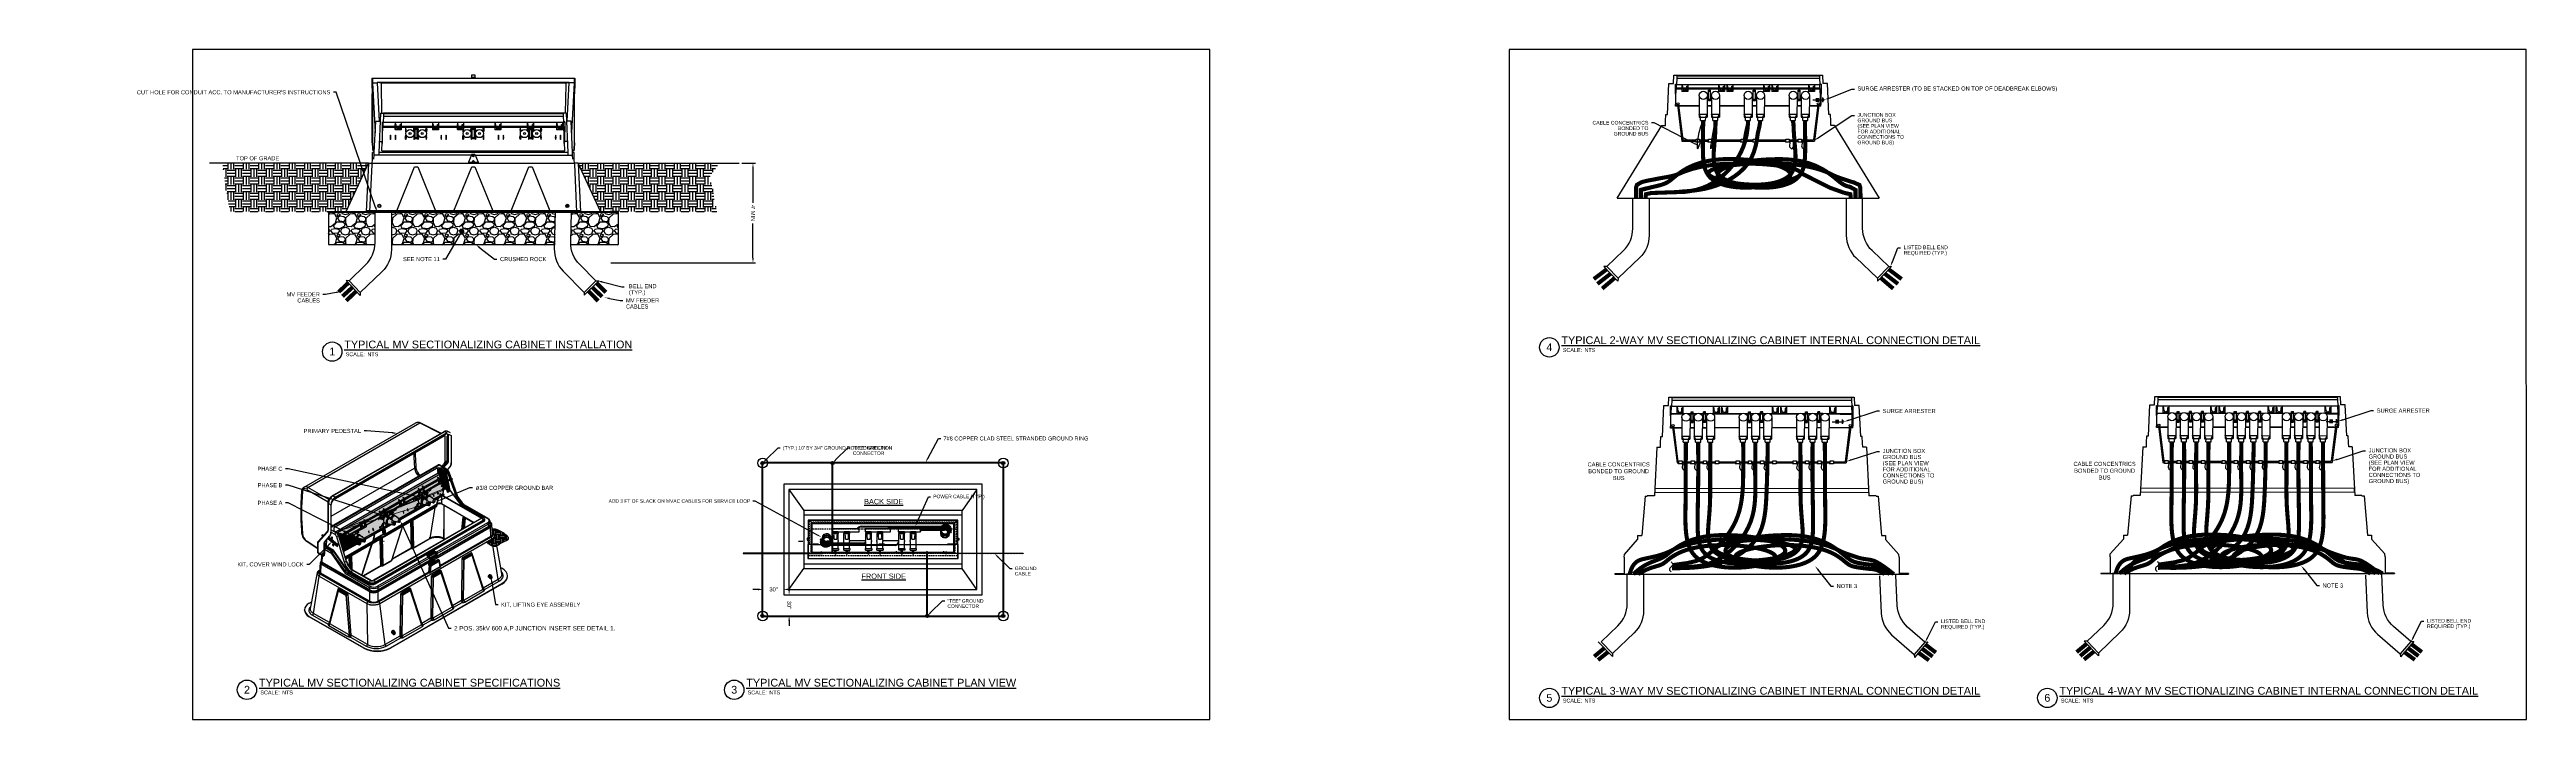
# Model space of a CAD drawing. Header units: feet. Extents: x -689 to 1837, y -511 to 1546.
# Drawn here: x -72 to 1141, y 1218 to 1546 of the extents above; entities that cross this region are included whole.
import ezdxf
from ezdxf import colors
from ezdxf.entities.mleader import LeaderData, LeaderLine
from ezdxf.enums import TextEntityAlignment as Align
from ezdxf.math import Vec2, Vec3

# ---------------------------------------------------------------- set-up
doc = ezdxf.new("R2010")
doc.units = ezdxf.units.FT
doc.header["$MEASUREMENT"] = 0
doc.set_wipeout_variables(frame=1)
doc.linetypes.add('HIDDEN', pattern=[0.375, 0.25, -0.125])
for name, color, linetype in [('CABLE', 2, 'Continuous'), ('DIMENSIONS', 1, 'Continuous'), ('DIRT', 8, 'Continuous'), ('E-CABL-ACF', 1, 'AC_CABLE_FEEDER'), ('E-CABL-UG4', 64, 'GROUND_WIRE_G4'), ('E-DETL', 7, 'Continuous'), ('E-DETL-6', 7, 'Continuous'), ('E-EQPM-ENCL', 8, 'Continuous'), ('E-GRND', 3, 'Continuous'), ('E-HVMV-EQUP', 91, 'Continuous'), ('E-TEXT', 7, 'Continuous'), ('EQUIPMENT', 6, 'Continuous'), ('G-ANNO-TEXT @ 1', 1, 'Continuous'), ('GRAVEL', 8, 'Continuous'), ('PDF_0', 7, 'Continuous'), ('PDF_THIN', 7, 'Continuous'), ('PDF_Visible (ANSI)', 7, 'Continuous'), ('SOIL', 254, 'Continuous'), ('TEXT', 1, 'Continuous'), ('XREF', 7, 'Continuous')]:
    doc.layers.add(name, color=color, linetype=linetype)
doc.layers.add('CONDUIT', color=6, linetype='Continuous', lineweight=18)
doc.layers.add('G-NPLT', color=67, linetype='Continuous', plot=False)
doc.styles.add('FSLR_Gentext', font='Simplex.shx', dxfattribs={"width": 0.8, "height": 0.109375})
doc.styles.add('NEI-A', font='arial.ttf')
doc.styles.get("Standard").update_dxf_attribs({"font": 'arial.ttf'})
doc.linetypes.add('AC_CABLE_FEEDER', pattern='A,0.2,-0.05,0,-0.05,0.2,-0.12,["ACF",Standard,S=0.1,R=0,X=-0.05,Y=-0.05],-0.3,0.2,-0.05,0,-0.05', length=1.22)
doc.linetypes.add('GROUND_WIRE_G4', pattern='A,1,-0.2,["G4",Standard,S=0.1,R=0,X=-0.1,Y=-0.05],-0.2', length=1.4)
doc.dimstyles.new('NEI-A', dxfattribs={"dimtxt": 0.1, "dimasz": 0.125, "dimexe": 0.0625, "dimexo": 0.0625, "dimgap": 0.0625, "dimtad": 0, "dimtih": 1, "dimtoh": 1, "dimdec": 4, "dimzin": 3, "dimdsep": 46, "dimlunit": 4, "dimtxsty": 'NEI-A', "dimcen": 0, "dimadec": 0, "dimazin": 0, "dimtfac": 0.75, "dimtdec": 4, "dimtofl": 0, "dimtmove": 0, "dimatfit": 3, "dimfxl": 1, "dimfrac": 1, "dimtolj": 1, "dimtzin": 0, "dimarcsym": 0})
pattern_1 = [(45, (312.4376, 1161.7155), (-0.3790728, 0.3790728), [])]

# ---------------------------------------------------------------- blocks, each defined once
blk = doc.blocks.new('NORDIC 04064.07')
for p, q in [((-49.7, 54.6), (49.7, 54.6)), ((-49.7, 54.6), (-49.7, 52.4)), ((-49.7, 52.4), (-49.5, 46.9)), ((49.5, 54.4), (-49.5, 54.4)), ((-49.5, 54.4), (-49.5, 52.4)), ((-49.5, 52.4), (-49.3, 46.9)), ((-49.4, 54.4), (-49.4, 52.3)), ((-49.4, 52.3), (-46.9, 52.3)), ((-49.4, 52.3), (-48.2, 31.1)), ((-46.9, 52.7), (46.9, 52.7)), ((-45.2, 52.1), (-46.9, 52.7)), ((-46.9, 52.7), (-46.9, 52.3)), ((-45.9, 33.5), (-46.9, 52.3)), ((45.2, 52.1), (-45.2, 52.1)), ((-45.2, 52.1), (-45.2, 51.4)), ((-45.2, 51.4), (-44.9, 37.6)), ((-0.7, 56.3), (0.7, 56.3)), ((-0.7, 55), (-0.7, 56.3)), ((0.7, 55), (-0.7, 55)), ((-0.5, 54.9), (-0.7, 55)), ((0.8, 54.9), (-0.5, 54.9)), ((-0.5, 54.9), (-0.5, 54.6)), ((0.7, 56.3), (0.7, 55)), ((0.7, 55), (0.8, 55)), ((0.8, 55), (1.1, 54.8)), ((0.8, 54.9), (1.1, 54.6)), ((1.1, 54.8), (1.1, 54.6)), ((45.2, 51.4), (44.9, 37.6)), ((45.2, 52.1), (46.9, 52.7)), ((45.2, 52.1), (45.2, 51.4)), ((45.9, 33.5), (46.9, 52.3)), ((46.9, 52.7), (46.9, 52.3)), ((49.4, 52.3), (46.9, 52.3)), ((49.4, 52.3), (48.2, 31.1)), ((49.5, 52.4), (49.3, 46.9)), ((49.4, 54.4), (49.4, 52.3)), ((49.5, 54.4), (49.5, 52.4)), ((49.7, 52.4), (49.5, 46.9)), ((49.7, 54.6), (49.7, 52.4)), ((-49.5, 23), (-49.5, 46.9)), ((-49.3, 46.9), (-49.3, 23)), ((-45.4, 37.5), (-46.3, 18.3)), ((-45.4, 37.5), (-43.9, 37.5)), ((-44.9, 37.5), (-44.9, 37.6)), ((-43.9, 37.3), (-44, 36.1)), ((43.9, 37.5), (-43.9, 37.5)), ((-43.9, 37.3), (-43.9, 37.5)), ((-43.9, 37.3), (43.9, 37.3)), ((45.4, 37.5), (43.9, 37.5)), ((43.9, 37.3), (43.9, 37.5)), ((43.9, 37.3), (44, 36.1)), ((44.9, 37.5), (44.9, 37.6)), ((45.4, 37.5), (46.3, 18.3)), ((49.3, 46.9), (49.3, 23)), ((49.5, 23), (49.5, 46.9)), ((-48.5, 18.3), (-47.8, 33.5)), ((-48.2, 31.1), (-48.1, 27.8)), ((-47.8, 33.5), (-45.5, 33.5)), ((-44.7, 33.2), (-44.6, 23.3)), ((-44.7, 33.2), (-44.6, 33.2)), ((-44.6, 33.2), (-44.6, 33)), ((-44.6, 33), (-44.1, 33.1)), ((-44.4, 28.4), (-44.3, 29)), ((-44.4, 22.7), (-44.4, 28.4)), ((-44.3, 29.2), (-44.1, 33.1)), ((-44.3, 29), (-44.3, 29.2)), ((-44.2, 31.1), (44.3, 31.1)), ((44.3, 30.5), (-44.2, 30.5)), ((-44, 36.1), (-44.1, 33.1)), ((-44.1, 33.1), (44.1, 33.1)), ((-44, 36.1), (44, 36.1)), ((-38.3, 32.7), (-38.3, 29.4)), ((-38.3, 32.7), (-38.3, 32.1)), ((-38.3, 32.7), (-38.3, 32.7)), ((-38.3, 32.1), (-38.2, 32)), ((-38.2, 29.5), (-38.3, 29.4)), ((-35.4, 29.4), (-38.3, 29.4)), ((-38, 32), (-38.2, 32)), ((-38.2, 29.5), (-38.2, 32)), ((-38.2, 32), (-38.2, 32)), ((-35.5, 29.5), (-38.2, 29.5)), ((-37.9, 32), (-38, 32)), ((-37.8, 31.9), (-37.9, 32)), ((-37.9, 32), (-37.9, 32)), ((-37.8, 31.7), (-37.8, 31.9)), ((-37.8, 30.9), (-37.8, 31.7)), ((-35.9, 31.9), (-35.8, 32)), ((-35.9, 31.7), (-35.9, 31.9)), ((-35.9, 30.9), (-35.9, 31.7)), ((-35.8, 32), (-35.8, 32)), ((-35.8, 32), (-35.7, 32)), ((-35.7, 32), (-35.5, 32)), ((-35.4, 32.1), (-35.5, 32)), ((-35.5, 29.5), (-35.5, 32)), ((-35.5, 32), (-35.5, 32)), ((-35.5, 29.5), (-35.4, 29.4)), ((-35.4, 32.7), (-35.4, 29.4)), ((-35.4, 32.7), (-35.4, 32.1)), ((-35.4, 32.7), (-35.4, 32.7)), ((-27.5, 30.1), (-28.5, 30.1)), ((-28.5, 24.9), (-28.5, 30.1)), ((-27.5, 24.9), (-28.5, 24.9)), ((-27.5, 24.9), (-27.5, 30.1)), ((-20, 32.6), (-20, 29.4)), ((-20, 32.6), (-20, 32.1)), ((-20, 32.6), (-20, 32.6)), ((-20, 32.1), (-19.9, 32)), ((-19.9, 29.5), (-20, 29.4)), ((-17.1, 29.4), (-20, 29.4)), ((-19.7, 32), (-19.9, 32)), ((-19.9, 29.5), (-19.9, 32)), ((-19.9, 32), (-19.9, 32)), ((-17.2, 29.5), (-19.9, 29.5)), ((-19.6, 32), (-19.7, 32)), ((-19.6, 31.9), (-19.6, 32)), ((-19.5, 31.9), (-19.6, 31.9)), ((-19.5, 31.7), (-19.5, 31.9)), ((-19.5, 30.8), (-19.5, 31.7)), ((-17.6, 31.7), (-17.6, 31.9)), ((-17.6, 31.9), (-17.5, 31.9)), ((-17.6, 30.8), (-17.6, 31.7)), ((-17.5, 31.9), (-17.5, 32)), ((-17.5, 32), (-17.4, 32)), ((-17.4, 32), (-17.2, 32)), ((-17.1, 32.1), (-17.2, 32)), ((-17.2, 29.5), (-17.2, 32)), ((-17.2, 32), (-17.2, 32)), ((-17.2, 29.5), (-17.1, 29.4)), ((-17.1, 32.6), (-17.1, 29.4)), ((-17.1, 32.6), (-17.1, 32.1)), ((-17.1, 32.6), (-17.1, 32.6)), ((-7.8, 32.7), (-7.8, 29.4)), ((-7.8, 32.7), (-7.8, 32.1)), ((-7.8, 32.7), (-7.8, 32.7)), ((-7.8, 32.1), (-7.7, 32)), ((-7.7, 29.5), (-7.8, 29.4)), ((-4.9, 29.4), (-7.8, 29.4)), ((-7.5, 32), (-7.7, 32)), ((-7.7, 29.5), (-7.7, 32)), ((-7.7, 32), (-7.7, 32)), ((-5, 29.5), (-7.7, 29.5)), ((-7.4, 32), (-7.5, 32)), ((-7.4, 31.9), (-7.4, 32)), ((-7.4, 32), (-7.4, 32)), ((-7.4, 31.7), (-7.4, 31.9)), ((-7.3, 30.9), (-7.4, 31.7)), ((-5.4, 31.9), (-5.3, 32)), ((-5.4, 31.7), (-5.4, 31.9)), ((-5.4, 30.9), (-5.4, 31.7)), ((-5.3, 32), (-5.3, 32)), ((-5.3, 32), (-5.2, 32)), ((-5.2, 32), (-5, 32)), ((-4.9, 32.1), (-5, 32)), ((-5, 29.5), (-5, 32)), ((-5, 32), (-5, 32)), ((-5, 29.5), (-4.9, 29.4)), ((-4.9, 32.7), (-4.9, 29.4)), ((-4.9, 32.7), (-4.9, 32.1)), ((-4.9, 32.7), (-4.9, 32.7)), ((0.5, 30.1), (-0.5, 30.1)), ((-0.5, 24.9), (-0.5, 30.1)), ((0.5, 24.9), (-0.5, 24.9)), ((0.5, 24.9), (0.5, 30.1)), ((10.5, 32.6), (10.5, 29.4)), ((10.5, 32.6), (10.6, 32.6)), ((10.6, 29.5), (10.5, 29.4)), ((13.4, 29.4), (10.5, 29.4)), ((10.6, 32.6), (10.6, 32.1)), ((10.6, 32.1), (10.6, 32)), ((10.8, 32), (10.6, 32)), ((10.6, 29.5), (10.6, 32)), ((10.6, 32), (10.6, 32)), ((13.3, 29.5), (10.6, 29.5)), ((10.9, 32), (10.8, 32)), ((10.9, 31.9), (10.9, 32)), ((11, 31.9), (10.9, 31.9)), ((11, 31.7), (11, 31.9)), ((11, 30.8), (11, 31.7)), ((12.9, 30.8), (13, 31.7)), ((13, 31.9), (13, 32)), ((13, 32), (13.1, 32)), ((13, 31.7), (13, 31.9)), ((13, 31.9), (13, 31.9)), ((13.1, 32), (13.3, 32)), ((13.4, 32.1), (13.3, 32)), ((13.3, 29.5), (13.3, 32)), ((13.3, 32), (13.3, 32)), ((13.3, 29.5), (13.4, 29.4)), ((13.4, 32.6), (13.4, 29.4)), ((13.4, 32.6), (13.4, 32.1)), ((13.4, 32.6), (13.4, 32.6)), ((26.4, 32.7), (26.4, 29.4)), ((26.4, 32.7), (26.5, 32.7)), ((26.6, 29.5), (26.4, 29.4)), ((29.4, 29.4), (26.4, 29.4)), ((26.5, 32.7), (26.5, 32.1)), ((26.5, 32.1), (26.6, 32)), ((26.8, 32), (26.6, 32)), ((26.6, 29.5), (26.6, 32)), ((26.6, 32), (26.6, 32)), ((29.2, 29.5), (26.6, 29.5)), ((26.9, 32), (26.8, 32)), ((26.8, 32), (26.8, 32)), ((26.9, 31.9), (26.9, 32)), ((26.9, 31.7), (26.9, 31.9)), ((26.9, 30.9), (26.9, 31.7)), ((28.5, 30.1), (27.5, 30.1)), ((27.5, 24.9), (27.5, 30.1)), ((28.5, 24.9), (27.5, 24.9)), ((28.5, 24.9), (28.5, 30.1)), ((28.9, 31.9), (28.9, 32)), ((28.9, 32), (29, 32)), ((28.9, 31.7), (28.9, 31.9)), ((28.9, 30.9), (28.9, 31.7)), ((29, 32), (29, 32)), ((29, 32), (29.2, 32)), ((29.3, 32.1), (29.2, 32)), ((29.2, 29.5), (29.2, 32)), ((29.2, 32), (29.2, 32)), ((29.2, 29.5), (29.4, 29.4)), ((29.3, 32.7), (29.3, 32.1)), ((29.4, 32.7), (29.3, 32.7)), ((29.4, 32.7), (29.4, 29.4)), ((40.7, 32.6), (40.7, 29.4)), ((40.7, 32.6), (40.8, 32.6)), ((40.9, 29.5), (40.7, 29.4)), ((43.7, 29.4), (40.7, 29.4)), ((40.8, 32.6), (40.8, 32.1)), ((40.8, 32.1), (40.9, 32)), ((41.1, 32), (40.9, 32)), ((40.9, 29.5), (40.9, 32)), ((40.9, 32), (40.9, 32)), ((43.5, 29.5), (40.9, 29.5)), ((41.2, 31.9), (41.1, 32)), ((41.1, 32), (41.1, 32)), ((41.2, 31.7), (41.2, 31.9)), ((41.2, 31.9), (41.2, 31.9)), ((41.2, 30.8), (41.2, 31.7)), ((43.2, 31.9), (43.3, 32)), ((43.2, 31.7), (43.2, 31.9)), ((43.2, 31.9), (43.2, 31.9)), ((43.2, 30.8), (43.2, 31.7)), ((43.3, 32), (43.3, 32)), ((43.3, 32), (43.5, 32)), ((43.6, 32.1), (43.5, 32)), ((43.5, 29.5), (43.5, 32)), ((43.5, 32), (43.5, 32)), ((43.5, 29.5), (43.7, 29.4)), ((43.6, 32.6), (43.6, 32.1)), ((43.7, 32.6), (43.6, 32.6)), ((43.7, 32.6), (43.7, 29.4)), ((44, 36.1), (44.1, 33.1)), ((44.3, 29.2), (44.1, 33.1)), ((44.6, 33), (44.1, 33.1)), ((44.3, 29), (44.3, 29.2)), ((44.4, 28.4), (44.3, 29)), ((44.4, 22.7), (44.4, 28.4)), ((44.7, 33.2), (44.6, 23.3)), ((44.7, 33.2), (44.6, 33.2)), ((44.6, 33.2), (44.6, 33)), ((47.8, 33.5), (45.5, 33.5)), ((48.5, 18.3), (47.8, 33.5)), ((48.2, 31.1), (48.1, 27.8)), ((-62.3, -10.7), (-51.3, 13)), ((-51.3, 13), (-52.5, -10.8)), ((-51.3, 13), (-49.5, 13)), ((-50.6, -10.8), (-49.6, 12.4)), ((-49.6, 12.4), (-49.5, 12.7)), ((-49.5, 23), (-49.4, 20)), ((-49.5, 12.7), (-49.4, 15)), ((-49.5, 12.7), (-49, 13)), ((-49.4, 20), (-49.2, 19)), ((-49.4, 15), (-49.3, 18.3)), ((-49.3, 23), (-49.2, 20)), ((-49.3, 18.3), (-48.5, 18.3)), ((-49.2, 20), (-49, 19.1)), ((-49.2, 19), (-49, 19)), ((-49, 19), (-48.5, 19.5)), ((-49, 19.1), (-48.5, 19.5)), ((-49, 13), (49, 13)), ((-48.7, 15), (-48.6, 17)), ((-48.6, 17), (-48.5, 18.3)), ((-0.9, 17), (-48.6, 17)), ((46.3, 18.3), (-46.3, 18.3)), ((-46.3, 18.3), (-46.3, 17)), ((-45.9, 23.6), (-44.7, 23.6)), ((-44.8, 19.1), (-44.6, 23.3)), ((-44.8, 19.1), (44.8, 19.1)), ((-0.8, 17.5), (-2.4, 13.5)), ((-2.4, 13.5), (-2.3, 13.4)), ((2.3, 13.4), (-2.3, 13.4)), ((-0.8, 17.5), (0.8, 17.5)), ((-0.8, 17.2), (0.8, 17.2)), ((0.8, 17.5), (2.4, 13.5)), ((0.9, 17), (48.6, 17)), ((2.4, 13.5), (2.3, 13.4)), ((44.8, 19.1), (44.6, 23.3)), ((45.9, 23.6), (44.7, 23.6)), ((46.3, 18.3), (46.3, 17)), ((49, 19), (48.5, 19.5)), ((49, 19.1), (48.5, 19.5)), ((49.3, 18.3), (48.5, 18.3)), ((48.6, 17), (48.5, 18.3)), ((48.7, 15), (48.6, 17)), ((49.2, 20), (49, 19.1)), ((49.2, 19), (49, 19)), ((49.5, 12.7), (49, 13)), ((49.3, 23), (49.2, 20)), ((49.4, 20), (49.2, 19)), ((49.4, 15), (49.3, 18.3)), ((49.5, 23), (49.4, 20)), ((49.5, 12.7), (49.4, 15)), ((51.3, 13), (49.5, 13)), ((49.6, 12.4), (49.5, 12.7)), ((50.6, -10.8), (49.6, 12.4)), ((51.3, 13), (52.5, -10.8)), ((62.3, -10.7), (51.3, 13)), ((-70.9, -10.7), (-66.9, -10.7)), ((-70.9, -11), (70.9, -11)), ((-66.9, -10.7), (66.9, -10.7)), ((56, -10.8), (-56, -10.8)), ((-56, -11), (-56, -10.8)), ((-56, -11), (56, -11)), ((52.5, -10.3), (-52.5, -10.3)), ((-49, -11), (49, -11)), ((56, -11), (56, -10.8)), ((70.9, -10.7), (66.9, -10.7))]:
    blk.add_line(p, q)
for points in [[(-37.5, -10.3), (-28.8, 11.2), (-27.2, 11.2), (-18.5, -10.3)], [(-9.5, -10.3), (-0.8, 11.2), (0.8, 11.2), (9.5, -10.3)], [(18.5, -10.3), (27.2, 11.2), (28.8, 11.2), (37.5, -10.3)]]:
    blk.add_lwpolyline(points)
for centre, radius in [((-31, 27.5), 2), ((-31, 27.5), 0.497), ((-28, 29.6), 0.25), ((-28, 25.4), 0.25), ((-25, 27.5), 2), ((-25, 27.5), 0.497), ((-3, 27.5), 2), ((-3, 27.5), 0.497), ((0, 29.6), 0.25), ((0, 25.4), 0.25), ((3, 27.5), 2), ((3, 27.5), 0.497), ((25, 27.5), 2), ((25, 27.5), 0.497), ((28, 29.6), 0.25), ((28, 25.4), 0.25), ((31, 27.5), 2), ((31, 27.5), 0.497), ((0, 13.9), 0.401), ((0, 16.5), 0.316), ((-46, -7.9), 0.796), ((46, -7.9), 0.796)]:
    blk.add_circle(centre, radius)
for centre in [(-36.8, 30.9), (-18.6, 30.9), (-6.4, 30.9), (12, 30.9), (27.9, 30.9), (42.2, 30.9)]:
    blk.add_arc(centre, 0.969, 181.6156, 358.3678)
at = {"extrusion": (0, 0, -1)}
for centre, major_axis, ratio in [((-40.6, 25.6), (0, -1.07), 0.171211), ((-38.1, 25.6), (0, -1.07), 0.171211), ((-33.1, 29.4), (0, 1.07), 0.171211), ((-29, 25.6), (0, -1.07), 0.171211), ((-27.1, 29.4), (0, 1.07), 0.171211), ((-23, 25.6), (0, -1.07), 0.171211), ((-15.7, 25.6), (0, -1.07), 0.171211), ((-13.3, 25.6), (0, -1.07), 0.171211), ((-5, 29.4), (0, 1.07), 0.171211), ((-1, 25.6), (0, -1.07), 0.171211), ((1, 29.4), (0, 1.07), 0.171211), ((5, 25.6), (0, -1.07), 0.171211), ((12.3, 25.6), (0, -1.07), 0.171211), ((14.7, 25.6), (0, -1.07), 0.171211), ((23, 29.4), (0, 1.07), 0.171211), ((27.1, 25.6), (0, -1.07), 0.171211), ((29, 29.4), (0, 1.07), 0.171211), ((33.1, 25.6), (0, -1.07), 0.171211), ((40.3, 25.6), (0, -1.07), 0.171211), ((42.7, 25.6), (0, -1.07), 0.171211), ((-46, -7.9), (-0.796, 0), 0.487015)]:
    blk.add_ellipse(centre, major_axis=major_axis, ratio=ratio, dxfattribs=at)
for centre, major_axis, ratio in [((-33.1, 25.6), (0, -1.07), 0.171211), ((-29, 29.4), (0, 1.07), 0.171211), ((-27.1, 25.6), (0, -1.07), 0.171211), ((-23, 29.4), (0, 1.07), 0.171211), ((-5, 25.6), (0, -1.07), 0.171211), ((-1, 29.4), (0, 1.07), 0.171211), ((1, 25.6), (0, -1.07), 0.171211), ((5, 29.4), (0, 1.07), 0.171211), ((23, 25.6), (0, -1.07), 0.171211), ((27.1, 29.4), (0, 1.07), 0.171211), ((29, 25.6), (0, -1.07), 0.171211), ((33.1, 29.4), (0, 1.07), 0.171211), ((46, -7.9), (0.796, 0), 0.487015)]:
    blk.add_ellipse(centre, major_axis=major_axis, ratio=ratio)
blk = doc.blocks.new('*D19')
at = {"layer": 'Defpoints', "color": 0, "transparency": 16777216}
for p in [(266, 1490.7), (202.1, 1441.9), (272.8, 1441.9)]:
    blk.add_point(p, dxfattribs=at)
at = {"layer": 'DIMENSIONS', "color": 0, "lineweight": -2, "transparency": 16777216}
for p, q in [((267.3, 1490.7), (274, 1490.7)), ((272.8, 1488.2), (272.8, 1471.4)), ((272.8, 1444.4), (272.8, 1461.2)), ((203.3, 1441.9), (274, 1441.9))]:
    blk.add_line(p, q, dxfattribs=at)
at = {"layer": 'DIMENSIONS', "color": 0, "transparency": 16777216}
for points in [[(272.4, 1488.2), (273.2, 1488.2), (272.8, 1490.7)], [(272.4, 1444.4), (273.2, 1444.4), (272.8, 1441.9)]]:
    blk.add_solid(points, dxfattribs=at)
at = {"layer": 'DIMENSIONS', "color": 0, "transparency": 16777216, "insert": (272.8, 1466.3), "char_height": 2, "attachment_point": 5, "rotation": 270, "style": 'NEI-A'}
blk.add_mtext("\\A1;4' MIN", dxfattribs=at)
blk = doc.blocks.new('*U5')
blk.add_wipeout([(0, 0.1), (0.6, 0.1), (0.6, -1), (0, -1)])
at = {"layer": 'E-GRND'}
blk.add_lwpolyline([(0, 0.1), (0.6, 0.1), (0.6, -1), (0, -1)], close=True, dxfattribs=at)
blk = doc.blocks.new('*U4')
blk.add_wipeout([(0, -0.5), (0.6, -0.5), (0.6, 0.1), (0, 0.1)])
at = {"layer": 'E-GRND'}
blk.add_lwpolyline([(0, -0.5), (0.6, -0.5), (0.6, 0.1), (0, 0.1)], close=True, dxfattribs=at)
blk = doc.blocks.new('GRND_ROD')
at = {"linetype": 'Continuous'}
h = blk.add_hatch(color=256, dxfattribs=at)
edge = h.paths.add_edge_path()
edge.add_arc((0, 0), 0.0312, 0, 360)
for radius in [0.0937, 0.0312]:
    blk.add_circle((0, 0), radius, dxfattribs=at)
blk = doc.blocks.new('*D20')
at = {"layer": 'Defpoints', "color": 0, "transparency": 16777216}
for p in [(277.7, 1282.1), (287.8, 1282.1), (287.8, 1282.1)]:
    blk.add_point(p, dxfattribs=at)
at = {"layer": 'DIMENSIONS', "color": 0, "lineweight": -2, "transparency": 16777216}
for p, q in [((275.2, 1282.1), (272.7, 1282.1)), ((290.3, 1282.1), (292.8, 1282.1))]:
    blk.add_line(p, q, dxfattribs=at)
at = {"layer": 'DIMENSIONS', "color": 0, "transparency": 16777216}
for points in [[(275.2, 1282.5), (275.2, 1281.6), (277.7, 1282.1)], [(290.3, 1282.5), (290.3, 1281.6), (287.8, 1282.1)]]:
    blk.add_solid(points, dxfattribs=at)
at = {"layer": 'DIMENSIONS', "color": 0, "transparency": 16777216, "insert": (282.9, 1282.1), "char_height": 2, "attachment_point": 5, "style": 'NEI-A'}
blk.add_mtext('\\A1;30"', dxfattribs=at)
blk = doc.blocks.new('*D21')
at = {"layer": 'Defpoints', "color": 0, "transparency": 16777216}
for p in [(290.5, 1279.3), (290.5, 1279.3), (290.5, 1269.2)]:
    blk.add_point(p, dxfattribs=at)
at = {"layer": 'DIMENSIONS', "color": 0, "lineweight": -2, "transparency": 16777216}
for p, q in [((290.5, 1281.8), (290.5, 1284.3)), ((290.5, 1266.7), (290.5, 1264.2))]:
    blk.add_line(p, q, dxfattribs=at)
at = {"layer": 'DIMENSIONS', "color": 0, "transparency": 16777216}
for points in [[(290.1, 1281.8), (290.9, 1281.8), (290.5, 1279.3)], [(290.1, 1266.7), (290.9, 1266.7), (290.5, 1269.2)]]:
    blk.add_solid(points, dxfattribs=at)
at = {"layer": 'DIMENSIONS', "color": 0, "transparency": 16777216, "insert": (290.5, 1274.4), "char_height": 2, "attachment_point": 5, "rotation": 270, "style": 'NEI-A'}
blk.add_mtext('\\A1;30"', dxfattribs=at)
blk = doc.blocks.new('_Dot')
at = {"color": 0, "linetype": 'ByBlock', "lineweight": -2}
blk.add_line((-0.5, 0), (-1, 0), dxfattribs=at)
at = {"color": 0, "linetype": 'ByBlock', "const_width": 0.5}
blk.add_lwpolyline([(-0.25, 0, 1), (0.25, 0, 1)], format="xyb", close=True, dxfattribs=at)
blk = doc.blocks.new('*U18')
for p, q in [((0, 0), (0, -0.17)), ((0.11, -0.48), (-0.11, -0.48)), ((0.09, -0.17), (-0.09, -0.17)), ((0.09, -0.24), (-0.09, -0.24)), ((0.09, -0.29), (-0.09, -0.29)), ((0.07, -0.52), (-0.07, -0.52)), ((0.01, -0.57), (-0.01, -0.57)), ((0, -0.29), (0, -0.48))]:
    blk.add_line(p, q)
at = {"layer": 'E-TEXT', "style": 'FSLR_Gentext', "width": 0.8}
blk.add_attdef('VDESC', text='', height=0.109, dxfattribs=at).set_placement((0, -0.65), align=Align.TOP_CENTER)
blk = doc.blocks.new('DETAIL_TITLE')
blk.add_circle((0.592, -0.513), 0.25)
at = {"style": 'NEI-A', "flags": 8}
blk.add_attdef('#', text='', height=0.2, dxfattribs=at).set_placement((0.592, -0.511), align=Align.MIDDLE_CENTER)
at = {"style": 'NEI-A'}
blk.add_attdef('DETAIL_TITLE_001', (0.91, -0.485), '', height=0.2, dxfattribs=at)
for tag, p in [('SCALE:', (0.939, -0.738)), ('1"_=_', (1.547, -0.738))]:
    blk.add_attdef(tag, text='', height=0.1, dxfattribs=at).set_placement(p, align=Align.BOTTOM_LEFT)

msp = doc.modelspace()

# ---------------------------------------------------------------- hatches: boundary and pattern name
at = {"layer": 'DIRT'}
h = msp.add_hatch(dxfattribs=at)
h.set_pattern_fill('EARTH', color=256, scale=15)
h.set_pattern_definition([(0, (-22.028, 1169.451), (3.75, 3.75), [3.75, -3.75]), (0, (-22.028, 1170.8574), (3.75, 3.75), [3.75, -3.75]), (0, (-22.028, 1172.2636), (3.75, 3.75), [3.75, -3.75]), (90, (-21.559, 1172.7324), (-3.75, 3.75), [3.75, -3.75]), (90, (-20.153, 1172.7324), (-3.75, 3.75), [3.75, -3.75]), (90, (-18.7466, 1172.7324), (-3.75, 3.75), [3.75, -3.75])])
h.paths.add_polyline_path([(73.64805, 1467.00827), (84.67407, 1490.75827), (13.21135, 1490.63834), (14.42494, 1480.81509), (16.77056, 1467.00827)])
h = msp.add_hatch(dxfattribs=at)
h.set_pattern_fill('EARTH', color=256, scale=15)
h.set_pattern_definition([(0, (-6.028, 1169.451), (3.75, 3.75), [3.75, -3.75]), (0, (-6.028, 1170.8574), (3.75, 3.75), [3.75, -3.75]), (0, (-6.028, 1172.2636), (3.75, 3.75), [3.75, -3.75]), (90, (-5.559, 1172.7324), (-3.75, 3.75), [3.75, -3.75]), (90, (-4.153, 1172.7324), (-3.75, 3.75), [3.75, -3.75]), (90, (-2.7466, 1172.7324), (-3.75, 3.75), [3.75, -3.75])])
h.paths.add_polyline_path([(187.19617, 1490.75827), (256.19342, 1490.75827), (250.82577, 1482.90078), (252.90332, 1480.45829), (253.88098, 1472.97177), (255.19378, 1467.00827), (198.22705, 1467.00827)])
at = {"layer": 'E-CABL-UG4', "linetype": 'Continuous'}
h = msp.add_hatch(dxfattribs=at)
h.set_pattern_fill('ANSI31', color=256, scale=4.28872)
h.set_pattern_definition([(45, (240.9115, 1203.7249), (-0.3790728, 0.3790728), [])])
h.paths.add_polyline_path([(370.92084, 1299.99643, 0.4142135624), (371.51054, 1300.58613), (371.51054, 1313.88116, 0.4142135624), (370.92084, 1314.47086), (301.94942, 1314.47086, 0.4142135624), (301.35972, 1313.88116), (301.35972, 1300.58613, 0.4142135624), (301.94942, 1299.99643)])
h.paths.add_polyline_path([(370.92084, 1300.31809, 0.4142135624), (371.18889, 1300.58613), (371.18889, 1313.88116, 0.4142135624), (370.92084, 1314.14921), (301.94942, 1314.14921, 0.4142135624), (301.68137, 1313.88116), (301.68137, 1300.58613, 0.4142135624), (301.94942, 1300.31809)], flags=16)
at = {"layer": 'E-DETL-6'}
h = msp.add_hatch(dxfattribs=at)
h.set_pattern_fill('ANSI31', color=64, scale=4.28872)
h.set_pattern_definition([(45, (312.4376, 1219.17866), (-0.3790728, 0.3790728), [])])
h.paths.add_polyline_path([(366.67459, 1299.88921), (395.62094, 1299.88921), (395.62094, 1344.26903), (277.21139, 1344.26903), (277.21139, 1268.73195), (395.62094, 1268.73195), (395.62094, 1299.56756), (366.67459, 1299.56756)])
h.paths.add_polyline_path([(366.67459, 1299.88921), (395.29929, 1299.88921), (395.29929, 1343.94738), (277.53305, 1343.94738), (277.53305, 1269.0536), (395.29929, 1269.0536), (395.29929, 1299.56756), (366.67459, 1299.56756)], flags=17)
h = msp.add_hatch(dxfattribs=at)
h.set_pattern_fill('ANSI31', color=64, scale=4.28872)
h.set_pattern_definition([(45, (244.7481, 1117.9505), (-0.3790728, 0.3790728), [])])
edge = h.paths.add_edge_path()
edge.add_line((306.90697, 1299.56756), (306.90697, 1299.88921))
edge.add_line((306.90697, 1299.88921), (268.02191, 1299.88921))
edge.add_arc((268.07971, 1299.8088), 0.09904, 125.71143294, 234.28856706)
edge.add_arc((267.9641, 1299.64797), 0.09904, -54.28856706, 54.28856706, ccw=False)
edge.add_line((268.02191, 1299.56756), (306.90697, 1299.56756))
at = {"layer": 'E-GRND'}
h = msp.add_hatch(color=256, dxfattribs=at)
edge = h.paths.add_edge_path()
edge.add_arc((311.72054, 1343.94738), 0.80628, 0, 360)
h = msp.add_hatch(color=256, dxfattribs=at)
edge = h.paths.add_edge_path()
edge.add_arc((358.04708, 1269.0536), 0.80628, 0, 360)
at = {"layer": 'GRAVEL'}
h = msp.add_hatch(dxfattribs=at)
h.set_pattern_fill('GRAVEL', color=256, scale=10)
h.set_pattern_definition([(228.0128, (60.4184, 1787.48345), (-80, -90), [1.34536, -133.19088]), (184.96974, (59.5184, 1786.48345), (120, 10), [2.30868, -228.55925]), (132.51045, (57.2184, 1786.28345), (100, -110), [1.62788, -161.16033]), (267.27369, (53.3184, 1783.78345), (10, 200), [2.10238, -208.13558]), (292.83365, (53.2184, 1781.68345), (-50, 120), [2.06155, -204.09373]), (357.27369, (54.0184, 1779.78345), (-200, 10), [2.10238, -208.13558]), (37.69424, (56.11842, 1779.68345), (-130, -100), [2.78029, -275.24849]), (72.25533, (58.3184, 1781.38345), (70, 220), [2.62488, -259.86321]), (121.42957, (59.1184, 1783.88345), (-80, 130), [2.1095, -208.84073]), (175.23636, (58.0184, 1785.68345), (110, -10), [2.40832, -118.00763]), (222.39744, (55.61842, 1785.88345), (-120, -110), [3.11448, -308.33375]), (138.81407, (63.2184, 1783.6834), (-70, 60), [1.063, -105.23845]), (171.46923, (62.4184, 1784.38345), (130, -20), [2.02237, -200.21511]), (225, (60.4184, 1784.6834), (-1e-15, -10), [1.4142, -12.72793]), (203.1986, (59.7184, 1785.8834), (50, 20), [0.76158, -75.39615]), (291.8014, (59.0184, 1785.5834), (-10, 30), [1.07703, -52.77462]), (30.96376, (59.4184, 1784.5834), (30, 20), [1.7493, -56.56023]), (161.565, (60.9184, 1785.4834), (20, -10), [1.2649, -30.35787]), (16.38954, (53.2184, 1785.58345), (100, 30), [1.772, -175.42845]), (70.34618, (54.9184, 1786.08345), (-40, -110), [1.4866, -147.17408]), (293.1986, (60.9184, 1787.4834), (-20, 50), [1.52315, -74.63458]), (343.61046, (61.5184, 1786.08345), (-100, 30), [1.772, -175.42845]), (339.44395, (53.2184, 1779.3834), (-50, 20), [1.7088, -83.73124]), (294.77514, (54.8184, 1778.78345), (-50, 110), [1.43178, -141.74643]), (66.8014, (61.0184, 1777.4834), (20, 50), [1.52315, -74.63458]), (17.35402, (61.6184, 1778.88345), (-130, -40), [1.6763, -165.95424]), (69.44395, (56.1184, 1777.4834), (-20, -50), [0.8544, -84.58564]), (101.3099, (60.4184, 1777.4834), (-10, 40), [0.5099, -50.4803]), (165.96376, (60.3184, 1777.9834), (30, -10), [2.06155, -39.1695]), (186.009, (58.3184, 1778.48345), (100, 10), [1.9105, -189.13923]), (303.6901, (59.4184, 1783.6834), (-10, 20), [1.44222, -34.6133]), (353.15723, (60.2184, 1782.48345), (170, -20), [2.51794, -249.27563]), (60.9454, (62.7184, 1782.1834), (-40, -70), [1.02956, -101.92674]), (90, (63.218, 1783.083), (-10, 10), [0.6, -9.4]), (120.25644, (58.1184, 1778.78345), (40, -70), [1.38924, -137.5352]), (48.0128, (57.4184, 1779.98345), (80, 90), [2.69072, -131.84552]), (0, (59.218, 1781.983), (10, 10), [2.6, -7.4]), (325.30485, (61.8184, 1781.98345), (100, -70), [1.58114, -156.53274]), (254.0546, (63.1184, 1781.0834), (-10, -40), [1.45602, -71.34508]), (207.64598, (62.7184, 1779.68345), (-190, -100), [2.37065, -234.69474]), (175.42608, (60.6184, 1778.58345), (-130, 10), [2.50799, -248.29073])])
h.paths.add_polyline_path([(87.93755, 1466.75827), (65.06255, 1466.75827), (65.06255, 1450.88327), (87.93755, 1450.70655)])
h = msp.add_hatch(dxfattribs=at)
h.set_pattern_fill('GRAVEL', color=256, scale=10)
h.set_pattern_definition([(228.01279, (-76.6465, 1787.48345), (-80, -90), [1.34536, -133.19088]), (184.96974, (-77.5465, 1786.48345), (120, 10), [2.30868, -228.55925]), (132.51045, (-79.8465, 1786.28345), (100, -110), [1.62788, -161.16033]), (267.27369, (-83.7465, 1783.78345), (10, 200), [2.10238, -208.13558]), (292.83365, (-83.8465, 1781.68345), (-50, 120), [2.06155, -204.09373]), (357.27369, (-83.0465, 1779.78345), (-200, 10), [2.10238, -208.13558]), (37.69424, (-80.9465, 1779.68345), (-130, -100), [2.78029, -275.24849]), (72.25533, (-78.7465, 1781.38345), (70, 220), [2.62488, -259.86321]), (121.42957, (-77.9465, 1783.88345), (-80, 130), [2.1095, -208.84073]), (175.23636, (-79.0465, 1785.68345), (110, -10), [2.40832, -118.00763]), (222.39744, (-81.4465, 1785.88345), (-120, -110), [3.11448, -308.33375]), (138.81407, (-73.8465, 1783.6834), (-70, 60), [1.06301, -105.23845]), (171.46923, (-74.6465, 1784.38345), (130, -20), [2.02237, -200.21511]), (225, (-76.6465, 1784.6834), (-1e-15, -10), [1.4142, -12.72793]), (203.1986, (-77.3465, 1785.8834), (50, 20), [0.76158, -75.39615]), (291.8014, (-78.0465, 1785.5834), (-10, 30), [1.07703, -52.77462]), (30.96376, (-77.6465, 1784.5834), (30, 20), [1.7493, -56.56023]), (161.56505, (-76.1465, 1785.4834), (20, -10), [1.2649, -30.35787]), (16.38954, (-83.8465, 1785.58345), (100, 30), [1.772, -175.42845]), (70.34618, (-82.1465, 1786.08345), (-40, -110), [1.48661, -147.17408]), (293.1986, (-76.1465, 1787.4834), (-20, 50), [1.52315, -74.63458]), (343.61046, (-75.5465, 1786.08345), (-100, 30), [1.772, -175.42845]), (339.44395, (-83.8465, 1779.3834), (-50, 20), [1.7088, -83.73124]), (294.77514, (-82.2465, 1778.78345), (-50, 110), [1.43178, -141.74643]), (66.8014, (-76.0465, 1777.4834), (20, 50), [1.52315, -74.63458]), (17.35402, (-75.4465, 1778.88345), (-130, -40), [1.67631, -165.95424]), (69.44395, (-80.9465, 1777.4834), (-20, -50), [0.8544, -84.58564]), (101.30993, (-76.6465, 1777.4834), (-10, 40), [0.5099, -50.4803]), (165.96376, (-76.7465, 1777.9834), (30, -10), [2.06155, -39.1695]), (186.009, (-78.7465, 1778.48345), (100, 10), [1.9105, -189.13923]), (303.6901, (-77.6465, 1783.6834), (-10, 20), [1.44222, -34.6133]), (353.15723, (-76.8465, 1782.48345), (170, -20), [2.51794, -249.27563]), (60.9454, (-74.3465, 1782.1834), (-40, -70), [1.02956, -101.92674]), (90, (-73.846, 1783.083), (-10, 10), [0.6, -9.4]), (120.25644, (-78.9465, 1778.78345), (40, -70), [1.38924, -137.5352]), (48.01279, (-79.6465, 1779.98345), (80, 90), [2.69072, -131.84552]), (0, (-77.846, 1781.983), (10, 10), [2.6, -7.4]), (325.30485, (-75.2465, 1781.98345), (100, -70), [1.58114, -156.53274]), (254.0546, (-73.9465, 1781.0834), (-10, -40), [1.45602, -71.34508]), (207.64598, (-74.3465, 1779.68345), (-190, -100), [2.37065, -234.69474]), (175.42608, (-76.4465, 1778.58345), (-130, 10), [2.50799, -248.29073])])
h.paths.add_polyline_path([(175.93755, 1466.75827), (95.93755, 1466.75827), (95.93755, 1450.88327), (175.93755, 1450.70655)])
h = msp.add_hatch(dxfattribs=at)
h.set_pattern_fill('GRAVEL', color=256, scale=10)
h.set_pattern_definition([(228.0128, (179.2934, 1787.48345), (-80, -90), [1.34536, -133.19088]), (184.96974, (178.3934, 1786.48345), (120, 10), [2.30868, -228.55925]), (132.51045, (176.0934, 1786.28345), (100, -110), [1.62788, -161.16033]), (267.27369, (172.1934, 1783.78345), (10, 200), [2.10238, -208.13558]), (292.83365, (172.0934, 1781.68345), (-50, 120), [2.06155, -204.09373]), (357.27369, (172.8934, 1779.78345), (-200, 10), [2.10238, -208.13558]), (37.69424, (174.99342, 1779.68345), (-130, -100), [2.78029, -275.24849]), (72.25533, (177.1934, 1781.38345), (70, 220), [2.62488, -259.86321]), (121.42957, (177.9934, 1783.88345), (-80, 130), [2.1095, -208.84073]), (175.23636, (176.8934, 1785.68345), (110, -10), [2.40832, -118.00763]), (222.39744, (174.49342, 1785.88345), (-120, -110), [3.11448, -308.33375]), (138.81407, (182.0934, 1783.6834), (-70, 60), [1.063, -105.23845]), (171.46923, (181.2934, 1784.38345), (130, -20), [2.02237, -200.21511]), (225, (179.2934, 1784.6834), (-1e-15, -10), [1.4142, -12.72793]), (203.1986, (178.5934, 1785.8834), (50, 20), [0.76158, -75.39615]), (291.8014, (177.8934, 1785.5834), (-10, 30), [1.07703, -52.77462]), (30.96376, (178.2934, 1784.5834), (30, 20), [1.7493, -56.56023]), (161.565, (179.7934, 1785.4834), (20, -10), [1.2649, -30.35787]), (16.38954, (172.0934, 1785.58345), (100, 30), [1.772, -175.42845]), (70.34618, (173.7934, 1786.08345), (-40, -110), [1.4866, -147.17408]), (293.1986, (179.7934, 1787.4834), (-20, 50), [1.52315, -74.63458]), (343.61046, (180.3934, 1786.08345), (-100, 30), [1.772, -175.42845]), (339.44395, (172.0934, 1779.3834), (-50, 20), [1.7088, -83.73124]), (294.77514, (173.6934, 1778.78345), (-50, 110), [1.43178, -141.74643]), (66.8014, (179.8934, 1777.4834), (20, 50), [1.52315, -74.63458]), (17.35402, (180.4934, 1778.88345), (-130, -40), [1.6763, -165.95424]), (69.44395, (174.9934, 1777.4834), (-20, -50), [0.8544, -84.58564]), (101.3099, (179.2934, 1777.4834), (-10, 40), [0.5099, -50.4803]), (165.96376, (179.1934, 1777.9834), (30, -10), [2.06155, -39.1695]), (186.009, (177.1934, 1778.48345), (100, 10), [1.9105, -189.13923]), (303.6901, (178.2934, 1783.6834), (-10, 20), [1.44222, -34.6133]), (353.15723, (179.0934, 1782.48345), (170, -20), [2.51794, -249.27563]), (60.9454, (181.5934, 1782.1834), (-40, -70), [1.02956, -101.92674]), (90, (182.093, 1783.083), (-10, 10), [0.6, -9.4]), (120.25644, (176.9934, 1778.78345), (40, -70), [1.38924, -137.5352]), (48.0128, (176.2934, 1779.98345), (80, 90), [2.69072, -131.84552]), (0, (178.093, 1781.983), (10, 10), [2.6, -7.4]), (325.30485, (180.6934, 1781.98345), (100, -70), [1.58114, -156.53274]), (254.0546, (181.9934, 1781.0834), (-10, -40), [1.45602, -71.34508]), (207.64598, (181.5934, 1779.68345), (-190, -100), [2.37065, -234.69474]), (175.42608, (179.4934, 1778.58345), (-130, 10), [2.50799, -248.29073])])
h.paths.add_polyline_path([(206.81255, 1466.75827), (183.93755, 1466.75827), (183.93755, 1450.88327), (206.81255, 1450.70655)])

# ---------------------------------------------------------------- linework, layer by layer
msp.add_line((295.02881, 1305.67602), (297.21517, 1305.67602))
at = {"layer": 'CABLE', "const_width": 2}
for points in [[(743.92512, 1511.70272), (743.91621, 1510.11468), (743.89088, 1508.67099), (743.85172, 1507.35674), (743.80133, 1506.15698), (743.74229, 1505.05681), (743.6772, 1504.0413), (743.60865, 1503.09551), (743.53923, 1502.20453), (743.47121, 1501.35603), (743.40554, 1500.54813), (743.34284, 1499.78152), (743.28375, 1499.05694), (743.22889, 1498.37507), (743.17888, 1497.73665), (743.13435, 1497.14237), (743.09594, 1496.59295), (743.06409, 1496.08807), (743.03862, 1495.62335), (743.01916, 1495.19336), (743.00536, 1494.79267), (742.99686, 1494.41588), (742.9933, 1494.05755), (742.99432, 1493.71228), (742.99956, 1493.37464), (743.00874, 1493.04013), (743.02197, 1492.70795), (743.03943, 1492.37825), (743.0613, 1492.05114), (743.08777, 1491.72676), (743.11901, 1491.40523), (743.15522, 1491.08668), (743.19657, 1490.77124), (743.24325, 1490.45905), (743.29544, 1490.15022), (743.35333, 1489.84489), (743.41709, 1489.54318), (743.48692, 1489.24523), (743.563, 1488.95116), (743.64551, 1488.66111), (743.73463, 1488.37519), (743.83028, 1488.09382), (743.93132, 1487.81851), (744.03634, 1487.55106), (744.14393, 1487.29324), (744.25269, 1487.04685), (744.36119, 1486.81369), (744.46805, 1486.59554), (744.57184, 1486.39419), (744.67152, 1486.21077), (744.76757, 1486.0438), (744.8608, 1485.89113), (744.95204, 1485.7506), (745.04212, 1485.62007), (745.13187, 1485.49739), (745.22212, 1485.38041), (745.3137, 1485.26698), (745.40763, 1485.1551), (745.50576, 1485.04327), (745.61016, 1484.93018), (745.72285, 1484.81448), (745.84591, 1484.69484), (745.98138, 1484.56992), (746.13131, 1484.43839), (746.29775, 1484.2989), (746.48216, 1484.15065), (746.68368, 1483.9949), (746.90083, 1483.83346), (747.13215, 1483.66811), (747.37618, 1483.50066), (747.63145, 1483.3329), (747.8965, 1483.16662), (748.16986, 1483.00363), (748.4503, 1482.8454), (748.73742, 1482.69219), (749.03108, 1482.54397), (749.33112, 1482.40067), (749.63738, 1482.26224), (749.94971, 1482.12865), (750.26795, 1481.99983), (750.59194, 1481.87573), (750.92152, 1481.75631), (751.25655, 1481.64152), (751.59685, 1481.53131), (751.94228, 1481.42562), (752.29268, 1481.32442), (752.64788, 1481.22763), (753.00774, 1481.13523), (753.3721, 1481.04715), (753.74079, 1480.96336), (754.11367, 1480.88378), (754.49058, 1480.80839), (754.87136, 1480.73713), (755.25584, 1480.66994), (755.64389, 1480.60679), (756.03533, 1480.54761), (756.43001, 1480.49236), (756.82778, 1480.44099), (757.22847, 1480.39344), (757.63194, 1480.34968), (758.03802, 1480.30965), (758.44656, 1480.27329), (758.8574, 1480.24057), (759.27038, 1480.21142), (759.68534, 1480.18581), (760.10214, 1480.16367), (760.52061, 1480.14496), (760.9406, 1480.12964), (761.36194, 1480.11764), (761.78449, 1480.10893), (762.20808, 1480.10344), (762.63256, 1480.10114), (763.05778, 1480.10197), (763.48356, 1480.10587), (763.90977, 1480.11281), (764.33623, 1480.12273), (764.7628, 1480.13558), (765.18931, 1480.15131), (765.61562, 1480.16988), (766.04156, 1480.19122), (766.46697, 1480.2153), (766.89171, 1480.24206), (767.3156, 1480.27145), (767.7385, 1480.30342), (768.16026, 1480.33793), (768.5807, 1480.37492), (768.99967, 1480.41434), (769.41703, 1480.45614), (769.83261, 1480.50028), (770.24625, 1480.54669), (770.65779, 1480.59535), (771.06709, 1480.64618), (771.47398, 1480.69915), (771.87831, 1480.7542), (772.27992, 1480.81129), (772.67865, 1480.87035), (773.07435, 1480.93136), (773.46686, 1480.99424), (773.85601, 1481.05896), (774.24167, 1481.12547), (774.62366, 1481.19371), (775.00183, 1481.26363), (775.37603, 1481.33519), (775.7461, 1481.40833), (776.11187, 1481.48301), (776.4732, 1481.55917), (776.82993, 1481.63676), (777.1819, 1481.71575), (777.52895, 1481.79606), (777.87092, 1481.87767), (778.20767, 1481.96051), (778.53903, 1482.04453), (778.86485, 1482.12969), (779.18496, 1482.21594), (779.49921, 1482.30322), (779.80745, 1482.39149), (780.10952, 1482.48069), (780.40526, 1482.57078), (780.69452, 1482.66171), (780.97713, 1482.75342), (781.25294, 1482.84587), (781.5218, 1482.93901), (781.78354, 1483.03279), (782.03801, 1483.12715), (782.28506, 1483.22205), (782.52452, 1483.31743), (782.75624, 1483.41326), (782.98006, 1483.50947), (783.19583, 1483.60602), (783.40339, 1483.70286), (783.60257, 1483.79993), (783.79324, 1483.8972), (783.97522, 1483.9946), (784.14836, 1484.09209), (784.3125, 1484.18962), (784.4675, 1484.28714), (784.61318, 1484.3846), (784.7494, 1484.48182), (784.87605, 1484.57817), (784.99301, 1484.67289), (785.10017, 1484.7652), (785.19742, 1484.85434), (785.28466, 1484.93956), (785.36176, 1485.02008), (785.42862, 1485.09514), (785.48531, 1485.16424), (785.53262, 1485.22788), (785.57152, 1485.28681), (785.60298, 1485.34181), (785.62797, 1485.39362), (785.64745, 1485.44301), (785.66241, 1485.49075), (785.67381, 1485.53758), (785.68236, 1485.58427), (785.68773, 1485.63149), (785.6893, 1485.67994), (785.6865, 1485.73029), (785.67872, 1485.78322), (785.66536, 1485.83942), (785.64582, 1485.89956), (785.61951, 1485.96434), (785.5859, 1486.03418), (785.54471, 1486.10858), (785.49574, 1486.1868), (785.43878, 1486.26809), (785.37363, 1486.3517), (785.30009, 1486.43689), (785.21794, 1486.52291), (785.12698, 1486.60902), (785.02707, 1486.69459), (784.91826, 1486.77949), (784.80065, 1486.86371), (784.67437, 1486.94724), (784.53953, 1487.03008), (784.39623, 1487.11221), (784.2446, 1487.19364), (784.08473, 1487.27434), (783.91675, 1487.35431), (783.74076, 1487.43354), (783.55689, 1487.51203), (783.36523, 1487.58976), (783.1659, 1487.66672), (782.95901, 1487.74292), (782.74468, 1487.81833), (782.52302, 1487.89295), (782.29414, 1487.96677), (782.05814, 1488.03978), (781.81515, 1488.11198), (781.56528, 1488.18336), (781.30863, 1488.25389), (781.04532, 1488.32359), (780.77547, 1488.39244), (780.49917, 1488.46043), (780.21655, 1488.52755), (779.92772, 1488.59379), (779.63279, 1488.65915), (779.33186, 1488.72361), (779.02506, 1488.78717), (778.7125, 1488.84982), (778.39428, 1488.91155), (778.07052, 1488.97235), (777.74133, 1489.03222), (777.40682, 1489.09114), (777.06711, 1489.1491), (776.7223, 1489.2061), (776.37252, 1489.26213), (776.01786, 1489.31718), (775.65845, 1489.37124), (775.29439, 1489.42431), (774.92579, 1489.47636), (774.55278, 1489.5274), (774.17545, 1489.57742), (773.79393, 1489.62641), (773.40832, 1489.67436), (773.01874, 1489.72125), (772.6253, 1489.76709), (772.2281, 1489.81186), (771.82727, 1489.85556), (771.42291, 1489.89817), (771.01514, 1489.93969), (770.60407, 1489.98011), (770.1898, 1490.01942), (769.77246, 1490.05761), (769.35215, 1490.09468), (768.92899, 1490.13061), (768.50189, 1490.16542), (768.06501, 1490.19925), (767.6113, 1490.23225), (767.13373, 1490.26459), (766.62523, 1490.29643), (766.07879, 1490.32793), (765.48734, 1490.35924), (764.84385, 1490.39053), (764.14368, 1490.42182), (763.39179, 1490.45255), (762.59553, 1490.48203), (761.76225, 1490.50958), (760.89933, 1490.53449), (760.01411, 1490.55607), (759.11396, 1490.57363), (758.20623, 1490.58648), (757.29828, 1490.59412), (756.39753, 1490.59684), (755.51136, 1490.59514), (754.6472, 1490.5895), (753.81244, 1490.58041), (753.01449, 1490.56836), (752.26075, 1490.55384), (751.55864, 1490.53735), (750.91315, 1490.51928), (750.31962, 1490.49971), (749.77101, 1490.47864), (749.26025, 1490.45605), (748.78028, 1490.43194), (748.32405, 1490.4063), (747.8845, 1490.37912), (747.45456, 1490.35039), (747.02836, 1490.3201), (746.60474, 1490.28826), (746.18374, 1490.25485), (745.76536, 1490.21986), (745.34963, 1490.18331), (744.93659, 1490.14517), (744.52624, 1490.10544), (744.11863, 1490.06412), (743.71375, 1490.02121), (743.31161, 1489.97669), (742.91218, 1489.93058), (742.51546, 1489.88285), (742.12141, 1489.83352), (741.73004, 1489.78257), (741.34131, 1489.73001), (740.95522, 1489.67582), (740.57175, 1489.62001), (740.19087, 1489.56257), (739.81258, 1489.5035), (739.43686, 1489.4428), (739.06369, 1489.38046), (738.69305, 1489.31647), (738.32492, 1489.25084), (737.9593, 1489.18357), (737.59616, 1489.11464), (737.23548, 1489.04406), (736.87725, 1488.97181), (736.52146, 1488.89791), (736.16808, 1488.82234), (735.8171, 1488.7451), (735.4685, 1488.66619), (735.12226, 1488.5856), (734.77837, 1488.50333), (734.43682, 1488.41939), (734.09757, 1488.33375), (733.76063, 1488.24642), (733.42596, 1488.15741), (733.09356, 1488.06669), (732.7634, 1487.97427), (732.43548, 1487.88016), (732.10977, 1487.78433), (731.78625, 1487.68679), (731.46491, 1487.58754), (731.14574, 1487.48658), (730.82871, 1487.38389), (730.51381, 1487.27948), (730.20102, 1487.17334), (729.89033, 1487.06547), (729.58171, 1486.95586), (729.27516, 1486.84452), (728.97065, 1486.73143), (728.66817, 1486.6166), (728.36769, 1486.50002), (728.06922, 1486.38169), (727.77272, 1486.26161), (727.47818, 1486.13977), (727.18521, 1486.01623), (726.89192, 1485.89138), (726.59605, 1485.76564), (726.29534, 1485.63945), (725.98753, 1485.51325), (725.67036, 1485.38749), (725.34157, 1485.26259), (724.99889, 1485.139), (724.64036, 1485.01712), (724.26521, 1484.89721), (723.87297, 1484.77952), (723.46315, 1484.66427), (723.03529, 1484.55169), (722.58891, 1484.44202), (722.12353, 1484.33548), (721.63867, 1484.23232), (721.13442, 1484.13255), (720.61298, 1484.03539), (720.07712, 1483.93985), (719.52961, 1483.84493), (718.97322, 1483.74963), (718.41071, 1483.65297), (717.84484, 1483.55394), (717.27839, 1483.45156), (716.71362, 1483.3452), (716.1509, 1483.23571), (715.59008, 1483.12432), (715.03103, 1483.01225), (714.47361, 1482.90072), (713.91769, 1482.79096), (713.36313, 1482.6842), (712.80979, 1482.58164), (712.25523, 1482.48298), (711.68775, 1482.38174), (711.09333, 1482.2699), (710.45798, 1482.13943), (709.76767, 1481.98232), (709.0084, 1481.79056), (708.16617, 1481.55611), (707.22695, 1481.27096)], [(737.90894, 1511.69936), (737.88761, 1510.37142), (737.86753, 1509.14047), (737.8487, 1507.99791), (737.83113, 1506.93512), (737.8148, 1505.94351), (737.79974, 1505.01446), (737.78592, 1504.13937), (737.77336, 1503.30963), (737.76212, 1502.51727), (737.75245, 1501.75685), (737.74469, 1501.02359), (737.73918, 1500.31268), (737.73623, 1499.61934), (737.73618, 1498.93876), (737.73935, 1498.26616), (737.74608, 1497.59673), (737.75661, 1496.92745), (737.77093, 1496.26226), (737.78893, 1495.60692), (737.81052, 1494.96713), (737.8356, 1494.34862), (737.86407, 1493.75712), (737.89583, 1493.19835), (737.93079, 1492.67803), (737.9689, 1492.20009), (738.01033, 1491.76116), (738.05533, 1491.35607), (738.10413, 1490.97967), (738.15694, 1490.62679), (738.21402, 1490.29225), (738.27558, 1489.97089), (738.34187, 1489.65756), (738.4131, 1489.34795), (738.48947, 1489.04134), (738.57114, 1488.73787), (738.65829, 1488.43769), (738.75111, 1488.14094), (738.84976, 1487.84777), (738.95442, 1487.55833), (739.06528, 1487.27275), (739.1825, 1486.99119), (739.30625, 1486.71379), (739.43668, 1486.44067), (739.57395, 1486.17197), (739.71823, 1485.90784), (739.86967, 1485.6484), (740.02843, 1485.39379), (740.19467, 1485.14414), (740.36851, 1484.89958), (740.54997, 1484.66015), (740.739, 1484.42587), (740.93558, 1484.19676), (741.13967, 1483.97286), (741.35125, 1483.75418), (741.57029, 1483.54075), (741.79675, 1483.3326), (742.03058, 1483.12973), (742.27167, 1482.93213), (742.51985, 1482.73974), (742.775, 1482.55253), (743.03696, 1482.37044), (743.30559, 1482.19344), (743.58074, 1482.02149), (743.86226, 1481.85455), (744.15002, 1481.69256), (744.44386, 1481.5355), (744.74364, 1481.3833), (745.0492, 1481.23594), (745.36042, 1481.09337), (745.67712, 1480.95554), (745.99918, 1480.82242), (746.32644, 1480.69395), (746.65876, 1480.5701), (746.99598, 1480.45082), (747.33797, 1480.33606), (747.68457, 1480.2258), (748.03564, 1480.11997), (748.39103, 1480.01854), (748.75059, 1479.92147), (749.11418, 1479.82871), (749.48165, 1479.74021), (749.85285, 1479.65595), (750.22764, 1479.57586), (750.60587, 1479.49991), (750.98738, 1479.42806), (751.37205, 1479.36026), (751.75971, 1479.29647), (752.15022, 1479.23664), (752.54343, 1479.18073), (752.93921, 1479.12871), (753.33739, 1479.08051), (753.73783, 1479.03611), (754.14039, 1478.99546), (754.54492, 1478.95852), (754.95128, 1478.92523), (755.3593, 1478.89557), (755.76886, 1478.86948), (756.17979, 1478.84692), (756.59196, 1478.82785), (757.00522, 1478.81222), (757.41942, 1478.8), (757.83441, 1478.79114), (758.25004, 1478.78559), (758.66618, 1478.78331), (759.08267, 1478.78426), (759.49936, 1478.7884), (759.91611, 1478.79568), (760.33277, 1478.80606), (760.7492, 1478.81949), (761.16525, 1478.83594), (761.58076, 1478.85536), (761.9956, 1478.8777), (762.40961, 1478.90292), (762.82265, 1478.93098), (763.23458, 1478.96184), (763.64524, 1478.99545), (764.05449, 1479.03177), (764.46218, 1479.07075), (764.86817, 1479.11236), (765.2723, 1479.15654), (765.67443, 1479.20326), (766.07442, 1479.25247), (766.47212, 1479.30414), (766.86737, 1479.3582), (767.26003, 1479.41463), (767.64997, 1479.47338), (768.03702, 1479.53441), (768.42104, 1479.59767), (768.80188, 1479.66311), (769.17941, 1479.73071), (769.55346, 1479.8004), (769.9239, 1479.87215), (770.29058, 1479.94592), (770.65334, 1480.02167), (771.01205, 1480.09934), (771.36655, 1480.1789), (771.7167, 1480.2603), (772.06236, 1480.34349), (772.40337, 1480.42845), (772.73959, 1480.51512), (773.07086, 1480.60345), (773.39706, 1480.69342), (773.71801, 1480.78496), (774.03359, 1480.87805), (774.34364, 1480.97263), (774.64802, 1481.06866), (774.94658, 1481.16611), (775.23917, 1481.26492), (775.52564, 1481.36505), (775.80585, 1481.46646), (776.07966, 1481.56911), (776.34691, 1481.67295), (776.60745, 1481.77794), (776.86114, 1481.88403), (777.10784, 1481.99119), (777.3474, 1482.09937), (777.57966, 1482.20852), (777.80449, 1482.31861), (778.02173, 1482.42959), (778.23124, 1482.54141), (778.43287, 1482.65404), (778.62647, 1482.76742), (778.8119, 1482.88153), (778.98902, 1482.9963), (779.15766, 1483.11171), (779.3177, 1483.2277), (779.46897, 1483.34423), (779.61133, 1483.46126), (779.74465, 1483.57875), (779.86879, 1483.69666), (779.98366, 1483.81494), (780.08912, 1483.93356), (780.18508, 1484.05246), (780.27141, 1484.17162), (780.34799, 1484.29099), (780.41472, 1484.41053), (780.47152, 1484.5302), (780.51839, 1484.64997), (780.5554, 1484.76982), (780.58261, 1484.88971), (780.60006, 1485.00961), (780.60781, 1485.1295), (780.60592, 1485.24934), (780.59443, 1485.36912), (780.57341, 1485.4888), (780.54296, 1485.60835), (780.50318, 1485.72776), (780.45419, 1485.84699), (780.39609, 1485.96603), (780.32899, 1486.08484), (780.253, 1486.20341), (780.16822, 1486.32171), (780.07476, 1486.43971), (779.97274, 1486.5574), (779.86225, 1486.67473), (779.74341, 1486.7917), (779.61632, 1486.90828), (779.48109, 1487.02444), (779.33783, 1487.14015), (779.18665, 1487.2554), (779.02765, 1487.37016), (778.86094, 1487.4844), (778.68663, 1487.5981), (778.50483, 1487.71123), (778.31565, 1487.82378), (778.11918, 1487.93571), (777.91555, 1488.047), (777.70486, 1488.15763), (777.48721, 1488.26757), (777.26272, 1488.3768), (777.03149, 1488.48529), (776.79362, 1488.59302), (776.54924, 1488.69997), (776.29844, 1488.8061), (776.04133, 1488.9114), (775.77802, 1489.01584), (775.50862, 1489.1194), (775.23323, 1489.22204), (774.95197, 1489.32376), (774.66494, 1489.42451), (774.37225, 1489.52428), (774.074, 1489.62305), (773.77031, 1489.72079), (773.46128, 1489.81746), (773.14702, 1489.91306), (772.82764, 1490.00756), (772.50324, 1490.10092), (772.17394, 1490.19313), (771.83983, 1490.28416), (771.50104, 1490.37399), (771.15766, 1490.4626), (770.8098, 1490.54994), (770.45758, 1490.63602), (770.1011, 1490.72079), (769.74046, 1490.80423), (769.37578, 1490.88633), (769.00716, 1490.96705), (768.63471, 1491.04637), (768.25853, 1491.12427), (767.87875, 1491.20072), (767.49546, 1491.27569), (767.10876, 1491.34917), (766.71878, 1491.42113), (766.32561, 1491.49154), (765.92937, 1491.56038), (765.53016, 1491.62762), (765.12809, 1491.69324), (764.72327, 1491.75722), (764.3158, 1491.81953), (763.9058, 1491.88015), (763.49336, 1491.93904), (763.07861, 1491.9962), (762.66164, 1492.05158), (762.24256, 1492.10518), (761.82149, 1492.15696), (761.39853, 1492.2069), (760.97264, 1492.25499), (760.53822, 1492.3013), (760.08851, 1492.34591), (759.61678, 1492.38891), (759.11626, 1492.43039), (758.58022, 1492.47042), (758.0019, 1492.5091), (757.37455, 1492.5465), (756.69487, 1492.58261), (755.97333, 1492.61698), (755.22386, 1492.64906), (754.46038, 1492.67831), (753.69681, 1492.70417), (752.94707, 1492.72609), (752.22509, 1492.74353), (751.54479, 1492.75593), (750.91664, 1492.76289), (750.33735, 1492.76464), (749.80018, 1492.76154), (749.29837, 1492.75395), (748.82521, 1492.74224), (748.37393, 1492.72678), (747.93779, 1492.70793), (747.51007, 1492.68607), (747.08515, 1492.6615), (746.662, 1492.63424), (746.24074, 1492.60429), (745.82146, 1492.57162), (745.40428, 1492.53619), (744.98929, 1492.49799), (744.57662, 1492.457), (744.16637, 1492.41318), (743.75865, 1492.36652), (743.35354, 1492.31699), (742.95114, 1492.26457), (742.55154, 1492.20926), (742.15484, 1492.15102), (741.76112, 1492.08985), (741.37049, 1492.02571), (740.98302, 1491.9586), (740.5988, 1491.8885), (740.21784, 1491.81543), (739.84015, 1491.73939), (739.46571, 1491.6604), (739.09454, 1491.5785), (738.72663, 1491.49368), (738.36198, 1491.40596), (738.00059, 1491.31537), (737.64245, 1491.22193), (737.28754, 1491.12565), (736.93582, 1491.02657), (736.58726, 1490.92473), (736.24182, 1490.82014), (735.89947, 1490.71284), (735.56018, 1490.60286), (735.22391, 1490.49024), (734.89063, 1490.37499), (734.5603, 1490.25715), (734.23289, 1490.13675), (733.90837, 1490.01382), (733.5867, 1489.88838), (733.26785, 1489.76048), (732.95178, 1489.63013), (732.63846, 1489.49737), (732.32785, 1489.36223), (732.01993, 1489.22474), (731.71465, 1489.08492), (731.41199, 1488.94282), (731.11191, 1488.79845), (730.81437, 1488.65185), (730.51935, 1488.50304), (730.2268, 1488.35206), (729.93605, 1488.19845), (729.64381, 1488.03977), (729.34617, 1487.87309), (729.0392, 1487.69549), (728.71897, 1487.50404), (728.38157, 1487.29582), (728.02306, 1487.0679), (727.63952, 1486.81735), (727.22838, 1486.54206), (726.79245, 1486.24314), (726.3359, 1485.92251), (725.8629, 1485.58208), (725.3776, 1485.22379), (724.88419, 1484.84955), (724.38682, 1484.46128), (723.88965, 1484.0609), (723.39518, 1483.65094), (722.89913, 1483.23628), (722.39555, 1482.82245), (721.87848, 1482.41494), (721.34197, 1482.01925), (720.78008, 1481.64088), (720.18683, 1481.28534), (719.55629, 1480.95814), (718.88509, 1480.66323), (718.18027, 1480.39846), (717.45147, 1480.16014), (716.7083, 1479.94457), (715.96042, 1479.74806), (715.21744, 1479.56692), (714.489, 1479.39746), (713.78473, 1479.23598), (713.11095, 1479.07891), (712.46072, 1478.92318), (711.82376, 1478.76584), (711.18983, 1478.60395), (710.54865, 1478.43455), (709.88996, 1478.25469), (709.20351, 1478.06143), (708.47902, 1477.85181)], [(759.864, 1511.47943), (759.81665, 1510.26876), (759.56923, 1507.40213), (759.14602, 1504.56258), (758.50577, 1501.7577), (757.609, 1498.99553), (756.44755, 1496.29242), (755.04011, 1493.67179), (753.40626, 1491.15732), (751.56555, 1488.77268), (749.53756, 1486.54152), (747.34184, 1484.48752), (744.99797, 1482.63434), (742.52551, 1481.00566), (739.94402, 1479.62513), (737.27307, 1478.51643), (734.53068, 1477.68893), (731.72966, 1477.10413), (728.88173, 1476.71348), (711.9627, 1476.12116)], [(765.71788, 1511.81359), (765.65087, 1510.24557), (765.38853, 1508.56925), (764.60122, 1505.26812), (764.17945, 1502.11015), (763.55177, 1499.03586), (762.66157, 1496.08251), (761.45224, 1493.28735), (759.86941, 1490.68703), (757.913, 1488.30368), (755.63914, 1486.14444), (753.10654, 1484.21572), (750.37392, 1482.52395), (747.49999, 1481.07556), (744.54332, 1479.87687), (741.54513, 1478.92225), (738.51383, 1478.18339), (735.45414, 1477.62948), (732.37079, 1477.22969), (729.26852, 1476.9532), (726.15206, 1476.76917)], [(781.81304, 1511.67987), (781.81479, 1511.24448), (781.94371, 1510.58493), (782.08709, 1509.95501), (782.10641, 1509.30165), (782.12934, 1508.64462), (782.15615, 1507.98365), (782.18708, 1507.31846), (782.22229, 1506.64885), (782.26151, 1505.97494), (782.30436, 1505.29691), (782.3505, 1504.61497), (782.39954, 1503.9293), (782.45112, 1503.24009), (782.50488, 1502.54754), (782.56044, 1501.85184), (782.61733, 1501.15416), (782.67463, 1500.4596), (782.73133, 1499.77421), (782.78641, 1499.10406), (782.83884, 1498.45521), (782.88759, 1497.83374), (782.93166, 1497.24571), (782.97001, 1496.69718), (783.00186, 1496.19231), (783.02733, 1495.72759), (783.04678, 1495.29759), (783.06058, 1494.89691), (783.06908, 1494.52012), (783.07264, 1494.16179), (783.07163, 1493.81652), (783.06639, 1493.47887), (783.0572, 1493.14436), (783.04397, 1492.81219), (783.02651, 1492.48249), (783.00464, 1492.15538), (782.97818, 1491.83099), (782.94693, 1491.50946), (782.91073, 1491.19092), (782.86938, 1490.87548), (782.8227, 1490.56328), (782.77051, 1490.25445), (782.71262, 1489.94912), (782.64885, 1489.64742), (782.57902, 1489.34947), (782.50294, 1489.0554), (782.42044, 1488.76534), (782.33132, 1488.47943), (782.23567, 1488.19806), (782.13462, 1487.92275), (782.0296, 1487.65529), (781.92201, 1487.39748), (781.81326, 1487.15109), (781.70475, 1486.91792), (781.5979, 1486.69977), (781.49411, 1486.49842), (781.39442, 1486.31501), (781.29838, 1486.14804), (781.20515, 1485.99537), (781.1139, 1485.85484), (781.02382, 1485.72431), (780.93407, 1485.60163), (780.84382, 1485.48465), (780.75225, 1485.37122), (780.65832, 1485.25933), (780.56018, 1485.14751), (780.45579, 1485.03442), (780.34309, 1484.91872), (780.22003, 1484.79908), (780.08457, 1484.67416), (779.93464, 1484.54262), (779.7682, 1484.40314), (779.58378, 1484.25488), (779.38226, 1484.09914), (779.16511, 1483.93769), (778.93379, 1483.77235), (778.68976, 1483.6049), (778.43449, 1483.43714), (778.16944, 1483.27086), (777.89608, 1483.10786), (777.61565, 1482.94963), (777.32853, 1482.79643), (777.03486, 1482.64821), (776.73482, 1482.50491), (776.42856, 1482.36648), (776.11623, 1482.23288), (775.79799, 1482.10406), (775.474, 1481.97997), (775.14442, 1481.86055), (774.8094, 1481.74576), (774.46909, 1481.63555), (774.12367, 1481.52986), (773.77327, 1481.42865), (773.41806, 1481.33187), (773.0582, 1481.23947), (772.69385, 1481.15139), (772.32515, 1481.06759), (771.95227, 1480.98802), (771.57536, 1480.91263), (771.19459, 1480.84137), (770.8101, 1480.77418), (770.42206, 1480.71102), (770.03062, 1480.65184), (769.63594, 1480.59659), (769.23817, 1480.54522), (768.83747, 1480.49768), (768.43401, 1480.45392), (768.02793, 1480.41388), (767.61939, 1480.37753), (767.20855, 1480.3448), (766.79557, 1480.31566), (766.3806, 1480.29004), (765.9638, 1480.26791), (765.54533, 1480.2492), (765.12535, 1480.23388), (764.704, 1480.22188), (764.28145, 1480.21316), (763.85786, 1480.20768), (763.43338, 1480.20538), (763.00817, 1480.2062), (762.58238, 1480.21011), (762.15618, 1480.21705), (761.72971, 1480.22697), (761.30315, 1480.23982), (760.87663, 1480.25555), (760.45033, 1480.27412), (760.02439, 1480.29546), (759.59897, 1480.31954), (759.17424, 1480.3463), (758.75034, 1480.37569), (758.32744, 1480.40766), (757.90569, 1480.44217), (757.48525, 1480.47915), (757.06627, 1480.51857), (756.64891, 1480.56038), (756.23334, 1480.60451), (755.8197, 1480.65093), (755.40815, 1480.69958), (754.99885, 1480.75042), (754.59196, 1480.80339), (754.18763, 1480.85844), (753.78602, 1480.91552), (753.38729, 1480.97459), (752.9916, 1481.03559), (752.59909, 1481.09848), (752.20993, 1481.1632), (751.82428, 1481.2297), (751.44229, 1481.29794), (751.06411, 1481.36787), (750.68991, 1481.43942), (750.31985, 1481.51257), (749.95407, 1481.58724), (749.59274, 1481.6634), (749.23602, 1481.741), (748.88405, 1481.81998), (748.537, 1481.9003), (748.19502, 1481.9819), (747.85827, 1482.06474), (747.52691, 1482.14877), (747.2011, 1482.23393), (746.88099, 1482.32017), (746.56673, 1482.40745), (746.25849, 1482.49572), (745.95642, 1482.58493), (745.66068, 1482.67502), (745.37143, 1482.76595), (745.08882, 1482.85766), (744.813, 1482.95011), (744.54415, 1483.04325), (744.28241, 1483.13702), (744.02793, 1483.23138), (743.78089, 1483.32628), (743.54143, 1483.42167), (743.30971, 1483.5175), (743.08588, 1483.61371), (742.87012, 1483.71026), (742.66256, 1483.80709), (742.46337, 1483.90417), (742.27271, 1484.00143), (742.09073, 1484.09884), (741.91759, 1484.19633), (741.75344, 1484.29386), (741.59845, 1484.39138), (741.45276, 1484.48883), (741.31654, 1484.58606), (741.18989, 1484.68241), (741.07293, 1484.77713), (740.96577, 1484.86944), (740.86852, 1484.95858), (740.78129, 1485.0438), (740.70419, 1485.12432), (740.63732, 1485.19938), (740.58063, 1485.26848), (740.53332, 1485.33211), (740.49443, 1485.39105), (740.46297, 1485.44604), (740.43798, 1485.49786), (740.41849, 1485.54725), (740.40353, 1485.59499), (740.39213, 1485.64182), (740.38358, 1485.6885), (740.37822, 1485.73573), (740.37664, 1485.78417), (740.37944, 1485.83452), (740.38723, 1485.88746), (740.40059, 1485.94366), (740.42012, 1486.0038), (740.44643, 1486.06857), (740.48005, 1486.13841), (740.52124, 1486.21282), (740.57021, 1486.29104), (740.62717, 1486.37233), (740.69231, 1486.45594), (740.76586, 1486.54113), (740.84801, 1486.62715), (740.93896, 1486.71325), (741.03888, 1486.79882), (741.14769, 1486.88372), (741.26529, 1486.96794), (741.39157, 1487.05148), (741.52641, 1487.13432), (741.66971, 1487.21645), (741.82135, 1487.29787), (741.98121, 1487.37857), (742.14919, 1487.45855), (742.32518, 1487.53778), (742.50906, 1487.61627), (742.70072, 1487.694), (742.90005, 1487.77096), (743.10693, 1487.84715), (743.32126, 1487.92256), (743.54293, 1487.99718), (743.77181, 1488.07101), (744.0078, 1488.14402), (744.25079, 1488.21622), (744.50066, 1488.28759), (744.75731, 1488.35813), (745.02062, 1488.42783), (745.29048, 1488.49668), (745.56677, 1488.56466), (745.84939, 1488.63178), (746.13822, 1488.69803), (746.43316, 1488.76338), (746.73408, 1488.82785), (747.04088, 1488.89141), (747.35345, 1488.95406), (747.67167, 1489.01579), (747.99543, 1489.07659), (748.32461, 1489.13645), (748.65912, 1489.19537), (748.99883, 1489.25334), (749.34364, 1489.31034), (749.69343, 1489.36637), (750.04808, 1489.42142), (750.4075, 1489.47548), (750.77156, 1489.52854), (751.14015, 1489.5806), (751.51317, 1489.63164), (751.89049, 1489.68166), (752.27201, 1489.73065), (752.65762, 1489.77859), (753.04721, 1489.82549), (753.44065, 1489.87133), (753.83784, 1489.9161), (754.23868, 1489.9598), (754.64303, 1490.00241), (755.0508, 1490.04393), (755.46188, 1490.08435), (755.87614, 1490.12366), (756.29348, 1490.16185), (756.71379, 1490.19892), (757.13695, 1490.23484), (757.56405, 1490.26966), (758.00093, 1490.30348), (758.45464, 1490.33649), (758.93222, 1490.36883), (759.44071, 1490.40067), (759.98716, 1490.43216), (760.5786, 1490.46348), (761.22209, 1490.49477), (761.92226, 1490.52605), (762.67416, 1490.55679), (763.47042, 1490.58627), (764.30369, 1490.61381), (765.16662, 1490.63872), (766.05183, 1490.66031), (766.95199, 1490.67787), (767.85972, 1490.69072), (768.76766, 1490.69836), (769.66842, 1490.70108), (770.55458, 1490.69938), (771.41875, 1490.69373), (772.25351, 1490.68465), (773.05146, 1490.6726), (773.80519, 1490.65808), (774.5073, 1490.64158), (775.1528, 1490.62352), (775.74632, 1490.60395), (776.29494, 1490.58287), (776.8057, 1490.56029), (777.28566, 1490.53618), (777.74189, 1490.51053), (778.18145, 1490.48335), (778.61139, 1490.45462), (779.03758, 1490.42434), (779.4612, 1490.39249), (779.88221, 1490.35908), (780.30059, 1490.3241), (780.71631, 1490.28754), (781.12936, 1490.2494), (781.5397, 1490.20968), (781.94732, 1490.16836), (782.35219, 1490.12545), (782.75434, 1490.08093), (783.15376, 1490.03481), (783.55049, 1489.98709), (783.94453, 1489.93776), (784.33591, 1489.88681), (784.72463, 1489.83424), (785.11072, 1489.78006), (785.4942, 1489.72425), (785.87507, 1489.66681), (786.25336, 1489.60774), (786.62908, 1489.54703), (787.00226, 1489.48469), (787.3729, 1489.42071), (787.74102, 1489.35508), (788.10664, 1489.2878), (788.46979, 1489.21888), (788.83046, 1489.14829), (789.18869, 1489.07605), (789.54449, 1489.00215), (789.89787, 1488.92658), (790.24885, 1488.84934), (790.59745, 1488.77043), (790.94368, 1488.68984), (791.28757, 1488.60757), (791.62913, 1488.52362), (791.96837, 1488.43799), (792.30532, 1488.35066), (792.63998, 1488.26164), (792.97238, 1488.17093), (793.30254, 1488.07851), (793.63047, 1487.98439), (793.95618, 1487.88857), (794.27969, 1487.79103), (794.60103, 1487.69178), (794.92021, 1487.59081), (795.23724, 1487.48813), (795.55214, 1487.38371), (795.86492, 1487.27757), (796.17562, 1487.1697), (796.48423, 1487.0601), (796.79079, 1486.94875), (797.0953, 1486.83567), (797.39778, 1486.72084), (797.69825, 1486.60426), (797.99673, 1486.48593), (798.29323, 1486.36585), (798.58777, 1486.244), (798.88036, 1486.1204), (799.17103, 1485.99503), (799.45979, 1485.86789), (799.74666, 1485.73897), (800.03165, 1485.60828), (800.31479, 1485.47582), (800.59608, 1485.34157), (800.87554, 1485.20553), (801.15437, 1485.06751), (801.43845, 1484.92653), (801.73483, 1484.78143), (802.05057, 1484.63104), (802.39273, 1484.47419), (802.76837, 1484.30971), (803.18453, 1484.13644), (803.64828, 1483.95321), (804.16343, 1483.75958), (804.72081, 1483.55797), (805.30801, 1483.35153), (805.9126, 1483.14343), (806.52219, 1482.9368), (807.12435, 1482.73481), (807.70667, 1482.54059), (808.25674, 1482.35731), (808.76541, 1482.18747), (809.23659, 1482.03093), (809.67748, 1481.88692), (810.09525, 1481.75467), (810.4971, 1481.6334), (810.89019, 1481.52233), (811.28172, 1481.42069), (811.67888, 1481.32769), (812.08843, 1481.24231)], [(787.68206, 1511.65052), (787.67155, 1510.81635), (787.68976, 1509.76127), (787.70703, 1508.7825), (787.72305, 1507.87791), (787.73782, 1507.03918), (787.75145, 1506.25646), (787.76404, 1505.51989), (787.77567, 1504.81961), (787.78647, 1504.14577), (787.79651, 1503.48852), (787.80591, 1502.83799), (787.81467, 1502.186), (787.82247, 1501.53108), (787.82889, 1500.8734), (787.8335, 1500.21317), (787.83591, 1499.55056), (787.83568, 1498.88576), (787.8324, 1498.21897), (787.82566, 1497.55038), (787.81513, 1496.88109), (787.80081, 1496.21591), (787.78281, 1495.56056), (787.76122, 1494.92077), (787.73614, 1494.30226), (787.70767, 1493.71076), (787.67591, 1493.15199), (787.64095, 1492.63168), (787.60284, 1492.15373), (787.56141, 1491.7148), (787.51641, 1491.30972), (787.46761, 1490.93332), (787.4148, 1490.58043), (787.35772, 1490.24589), (787.29615, 1489.92454), (787.22987, 1489.6112), (787.15864, 1489.30159), (787.08227, 1488.99499), (787.0006, 1488.69152), (786.91345, 1488.39133), (786.82063, 1488.09459), (786.72198, 1487.80142), (786.61731, 1487.51197), (786.50646, 1487.2264), (786.38924, 1486.94484), (786.26549, 1486.66743), (786.13506, 1486.39431), (785.99779, 1486.12562), (785.85351, 1485.86148), (785.70207, 1485.60204), (785.54331, 1485.34743), (785.37707, 1485.09779), (785.20322, 1484.85323), (785.02177, 1484.61379), (784.83274, 1484.37951), (784.63616, 1484.1504), (784.43207, 1483.9265), (784.22049, 1483.70782), (784.00145, 1483.49439), (783.77499, 1483.28624), (783.54116, 1483.08338), (783.30007, 1482.88577), (783.05188, 1482.69339), (782.79674, 1482.50617), (782.53478, 1482.32408), (782.26615, 1482.14709), (781.991, 1481.97514), (781.70948, 1481.80819), (781.42172, 1481.64621), (781.12788, 1481.48914), (780.8281, 1481.33695), (780.52254, 1481.18959), (780.21132, 1481.04702), (779.89461, 1480.90919), (779.57256, 1480.77606), (779.2453, 1480.64759), (778.91298, 1480.52374), (778.57576, 1480.40446), (778.23377, 1480.28971), (777.88717, 1480.17944), (777.5361, 1480.07361), (777.18071, 1479.97219), (776.82115, 1479.87511), (776.45756, 1479.78235), (776.09009, 1479.69386), (775.71889, 1479.60959), (775.3441, 1479.5295), (774.96587, 1479.45356), (774.58436, 1479.3817), (774.19969, 1479.3139), (773.81203, 1479.25011), (773.42152, 1479.19028), (773.02831, 1479.13438), (772.63253, 1479.08235), (772.23435, 1479.03416), (771.83391, 1478.98976), (771.43135, 1478.94911), (771.02682, 1478.91216), (770.62046, 1478.87888), (770.21244, 1478.84921), (769.80288, 1478.82312), (769.39195, 1478.80056), (768.97978, 1478.78149), (768.56652, 1478.76587), (768.15232, 1478.75364), (767.73733, 1478.74478), (767.3217, 1478.73923), (766.90556, 1478.73696), (766.48907, 1478.73791), (766.07238, 1478.74205), (765.65563, 1478.74933), (765.23897, 1478.7597), (764.82254, 1478.77314), (764.40649, 1478.78958), (763.99098, 1478.809), (763.57614, 1478.83134), (763.16213, 1478.85656), (762.74908, 1478.88462), (762.33716, 1478.91548), (761.9265, 1478.94909), (761.51725, 1478.98541), (761.10956, 1479.02439), (760.70357, 1479.066), (760.29944, 1479.11018), (759.89731, 1479.15691), (759.49732, 1479.20612), (759.09962, 1479.25778), (758.70437, 1479.31185), (758.31171, 1479.36828), (757.92177, 1479.42703), (757.53472, 1479.48805), (757.1507, 1479.55131), (756.76986, 1479.61676), (756.39233, 1479.68435), (756.01828, 1479.75404), (755.64784, 1479.8258), (755.28116, 1479.89957), (754.9184, 1479.97531), (754.55969, 1480.05298), (754.20519, 1480.13254), (753.85503, 1480.21394), (753.50938, 1480.29714), (753.16837, 1480.38209), (752.83215, 1480.46876), (752.50088, 1480.5571), (752.17468, 1480.64706), (751.85373, 1480.73861), (751.53815, 1480.83169), (751.22809, 1480.92627), (750.92372, 1481.02231), (750.62516, 1481.11975), (750.33257, 1481.21856), (750.0461, 1481.31869), (749.76588, 1481.4201), (749.49208, 1481.52275), (749.22483, 1481.62659), (748.96429, 1481.73158), (748.71059, 1481.83768), (748.4639, 1481.94484), (748.22434, 1482.05301), (747.99208, 1482.16217), (747.76725, 1482.27226), (747.55001, 1482.38323), (747.3405, 1482.49506), (747.13887, 1482.60768), (746.94527, 1482.72107), (746.75984, 1482.83517), (746.58272, 1482.94994), (746.41408, 1483.06535), (746.25404, 1483.18134), (746.10277, 1483.29787), (745.96041, 1483.41491), (745.82709, 1483.5324), (745.70295, 1483.65031), (745.58808, 1483.76859), (745.48262, 1483.8872), (745.38666, 1484.00611), (745.30033, 1484.12527), (745.22375, 1484.24464), (745.15701, 1484.36418), (745.10022, 1484.48385), (745.05335, 1484.60362), (745.01633, 1484.72346), (744.98913, 1484.84335), (744.97168, 1484.96325), (744.96393, 1485.08314), (744.96582, 1485.20299), (744.97731, 1485.32276), (744.99833, 1485.44244), (745.02878, 1485.562), (745.06856, 1485.6814), (745.11755, 1485.80064), (745.17565, 1485.91967), (745.24275, 1486.03849), (745.31874, 1486.15706), (745.40352, 1486.27535), (745.49698, 1486.39336), (745.599, 1486.51104), (745.70949, 1486.62838), (745.82833, 1486.74535), (745.95542, 1486.86192), (746.09065, 1486.97808), (746.23391, 1487.0938), (746.38509, 1487.20905), (746.54409, 1487.3238), (746.7108, 1487.43804), (746.88511, 1487.55174), (747.06691, 1487.66488), (747.25609, 1487.77742), (747.45256, 1487.88936), (747.65619, 1488.00065), (747.86688, 1488.11128), (748.08453, 1488.22122), (748.30902, 1488.33045), (748.54025, 1488.43894), (748.77812, 1488.54667), (749.0225, 1488.65361), (749.2733, 1488.75975), (749.53041, 1488.86505), (749.79372, 1488.96948), (750.06312, 1489.07304), (750.33851, 1489.17569), (750.61977, 1489.2774), (750.9068, 1489.37815), (751.19949, 1489.47793), (751.49774, 1489.57669), (751.80143, 1489.67443), (752.11046, 1489.77111), (752.42472, 1489.86671), (752.7441, 1489.9612), (753.0685, 1490.05457), (753.3978, 1490.14678), (753.73191, 1490.23781), (754.0707, 1490.32764), (754.41408, 1490.41624), (754.76194, 1490.50359), (755.11416, 1490.58966), (755.47064, 1490.67443), (755.83128, 1490.75788), (756.19596, 1490.83997), (756.56458, 1490.92069), (756.93703, 1491.00001), (757.3132, 1491.07791), (757.69299, 1491.15436), (758.07628, 1491.22934), (758.46298, 1491.30282), (758.85296, 1491.37477), (759.24613, 1491.44518), (759.64237, 1491.51402), (760.04158, 1491.58126), (760.44365, 1491.64689), (760.84847, 1491.71087), (761.25594, 1491.77318), (761.66594, 1491.83379), (762.07838, 1491.89269), (762.49313, 1491.94984), (762.9101, 1492.00523), (763.32917, 1492.05882), (763.75025, 1492.1106), (764.17321, 1492.16054), (764.5991, 1492.20863), (765.03352, 1492.25494), (765.48323, 1492.29955), (765.95496, 1492.34256), (766.45548, 1492.38403), (766.99152, 1492.42407), (767.56984, 1492.46274), (768.19719, 1492.50014), (768.87687, 1492.53625), (769.59841, 1492.57062), (770.34788, 1492.60271), (771.11136, 1492.63195), (771.87493, 1492.65781), (772.62467, 1492.67974), (773.34665, 1492.69717), (774.02695, 1492.70957), (774.6551, 1492.71654), (775.23439, 1492.71828), (775.77156, 1492.71518), (776.27337, 1492.70759), (776.74653, 1492.69588), (777.19781, 1492.68042), (777.63395, 1492.66158), (778.06167, 1492.63972), (778.48659, 1492.61514), (778.90974, 1492.58789), (779.331, 1492.55794), (779.75028, 1492.52526), (780.16746, 1492.48984), (780.58245, 1492.45164), (780.99511, 1492.41064), (781.40537, 1492.36682), (781.81309, 1492.32016), (782.2182, 1492.27063), (782.6206, 1492.21822), (783.0202, 1492.1629), (783.4169, 1492.10467), (783.81062, 1492.04349), (784.20125, 1491.97936), (784.58872, 1491.91225), (784.97294, 1491.84215), (785.3539, 1491.76907), (785.73159, 1491.69303), (786.10603, 1491.61405), (786.4772, 1491.53214), (786.84511, 1491.44732), (787.20976, 1491.35961), (787.57115, 1491.26902), (787.92929, 1491.17557), (788.2842, 1491.07929), (788.63592, 1490.98022), (788.98448, 1490.87837), (789.32992, 1490.77378), (789.67227, 1490.66649), (790.01156, 1490.55651), (790.34783, 1490.44388), (790.68111, 1490.32863), (791.01144, 1490.21079), (791.33885, 1490.09039), (791.66337, 1489.96746), (791.98504, 1489.84203), (792.30389, 1489.71412), (792.61996, 1489.58377), (792.93328, 1489.45102), (793.24389, 1489.31588), (793.55181, 1489.17838), (793.85709, 1489.03857), (794.15975, 1488.89646), (794.45983, 1488.75209), (794.75737, 1488.60549), (795.05239, 1488.45668), (795.34494, 1488.30571), (795.63569, 1488.15209), (795.92793, 1487.99341), (796.22557, 1487.82673), (796.53254, 1487.64913), (796.85277, 1487.45769), (797.19017, 1487.24946), (797.54868, 1487.02154), (797.93222, 1486.771), (798.34331, 1486.4958), (798.77893, 1486.19753), (799.23464, 1485.87867), (799.706, 1485.5417), (800.18859, 1485.1891), (800.67797, 1484.82336), (801.16971, 1484.44694), (801.65937, 1484.06234), (802.14311, 1483.67233), (802.61936, 1483.28084), (803.08715, 1482.89211), (803.54549, 1482.51037), (803.99342, 1482.13986), (804.42994, 1481.78481), (804.85409, 1481.44944), (805.26488, 1481.13799), (805.66223, 1480.85367), (806.04963, 1480.59555), (806.43148, 1480.36167), (806.81218, 1480.15007), (807.1961, 1479.95881), (807.58765, 1479.78592), (807.99121, 1479.62944), (808.41118, 1479.48742), (808.85065, 1479.35803), (809.30746, 1479.23995), (809.77818, 1479.13197), (810.07698, 1479.0329), (810.74751, 1478.56442), (811.33321, 1478.22398), (811.73776, 1478.16768), (812.12102, 1478.12178)], [(707.79626, 1481.50821), (705.44627, 1480.11361), (704.96865, 1478.66211), (704.94864, 1475.03399), (704.94973, 1473.65605)], [(710.4509, 1478.51152), (707.36439, 1477.68915), (707.36439, 1473.65605)], [(785.34886, 1486.07289), (799.95439, 1478.70555), (806.99159, 1476.20414)], [(809.02835, 1479.45674), (812.46064, 1477.68915), (812.46064, 1473.65605)], [(811.12885, 1481.50821), (814.37876, 1480.11361), (814.85638, 1478.66211), (814.87639, 1475.03399), (814.87529, 1473.65605)], [(712.83344, 1476.20414), (709.89897, 1475.56405), (709.74693, 1474.61917), (709.74693, 1473.65605)], [(806.99159, 1476.20414), (809.92606, 1475.56405), (810.0781, 1474.61917), (810.0781, 1473.65605)], [(74.72849, 1432.12461), (70.07806, 1427.72445)], [(76.76305, 1429.9665), (71.88219, 1425.53905)], [(194.15953, 1429.91804), (198.93074, 1425.37264)], [(196.24623, 1432.02579), (200.78774, 1427.5133)], [(690.63009, 1438.73344), (684.35819, 1434.02047)], [(692.62349, 1436.66848), (686.14013, 1431.64066)], [(694.61687, 1434.57922), (688.45583, 1429.32649)], [(824.75802, 1434.57922), (830.91906, 1429.32649)], [(826.7514, 1436.66848), (833.23476, 1431.64066)], [(828.7448, 1438.73344), (835.0167, 1434.02047)], [(78.58646, 1428.08268), (73.71671, 1423.37946)], [(77.97706, 1428.30908), (77.97694, 1428.30898)], [(192.29063, 1428.07934), (197.04401, 1423.25853)], [(192.90538, 1428.29078), (192.9055, 1428.29068)], [(741.42414, 1354.1385), (741.37956, 1350.47798), (741.34741, 1347.2736), (741.32586, 1344.48302), (741.31311, 1342.06389), (741.30732, 1339.97384), (741.3067, 1338.17054), (741.30942, 1336.61162), (741.31368, 1335.25474), (741.3179, 1334.06123), (741.32158, 1333.00715), (741.32446, 1332.07227), (741.32627, 1331.23634), (741.32676, 1330.47912), (741.32568, 1329.78036), (741.32276, 1329.11982), (741.31774, 1328.47726), (741.31036, 1327.83576), (741.30039, 1327.19171), (741.28755, 1326.54483), (741.27159, 1325.89485), (741.25228, 1325.24148), (741.22934, 1324.58445), (741.20253, 1323.92349), (741.1716, 1323.2583), (741.13639, 1322.58869), (741.09718, 1321.91478), (741.05432, 1321.23675), (741.00818, 1320.5548), (740.95914, 1319.86913), (740.90756, 1319.17992), (740.85381, 1318.48737), (740.79825, 1317.79168), (740.74136, 1317.094), (740.68405, 1316.39943), (740.62735, 1315.71404), (740.57227, 1315.04389), (740.51985, 1314.39505), (740.47109, 1313.77358), (740.42702, 1313.18555), (740.38867, 1312.63702), (740.35683, 1312.13215), (740.33135, 1311.66742), (740.3119, 1311.23743), (740.2981, 1310.83675), (740.2896, 1310.45995), (740.28604, 1310.10163), (740.28706, 1309.75635), (740.29229, 1309.41871), (740.30148, 1309.0842), (740.31471, 1308.75203), (740.33217, 1308.42232), (740.35404, 1308.09521), (740.38051, 1307.77083), (740.41175, 1307.4493), (740.44796, 1307.13075), (740.48931, 1306.81532), (740.53598, 1306.50312), (740.58818, 1306.19429), (740.64606, 1305.88896), (740.70983, 1305.58725), (740.77966, 1305.2893), (740.85574, 1304.99523), (740.93824, 1304.70518), (741.02736, 1304.41926), (741.12302, 1304.13789), (741.22406, 1303.86259), (741.32908, 1303.59513), (741.43667, 1303.33731), (741.54542, 1303.09093), (741.65393, 1302.85776), (741.76078, 1302.63961), (741.86457, 1302.43826), (741.96426, 1302.25484), (742.06031, 1302.08788), (742.15354, 1301.9352), (742.24478, 1301.79467), (742.33486, 1301.66414), (742.42461, 1301.54146), (742.51486, 1301.42449), (742.60643, 1301.31106), (742.70036, 1301.19917), (742.7985, 1301.08735), (742.90289, 1300.97425), (743.01559, 1300.85856), (743.13865, 1300.73891), (743.27412, 1300.614), (743.42404, 1300.48246), (743.59048, 1300.34297), (743.7749, 1300.19472), (743.97642, 1300.03897), (744.19357, 1299.87753), (744.42489, 1299.71219), (744.66892, 1299.54473), (744.92419, 1299.37697), (745.18924, 1299.2107), (745.4626, 1299.0477), (745.74303, 1298.88947), (746.03016, 1298.73627), (746.32382, 1298.58804), (746.62386, 1298.44474), (746.93012, 1298.30632), (747.24245, 1298.17272), (747.56069, 1298.0439), (747.88468, 1297.9198), (748.21426, 1297.80039), (748.54928, 1297.6856), (748.88959, 1297.57538), (749.23502, 1297.4697), (749.58541, 1297.36849), (749.94062, 1297.27171), (750.30048, 1297.1793), (750.66484, 1297.09123), (751.03353, 1297.00743), (751.40641, 1296.92786), (751.78332, 1296.85247), (752.16409, 1296.7812), (752.54858, 1296.71402), (752.93662, 1296.65086), (753.32806, 1296.59168), (753.72275, 1296.53643), (754.12051, 1296.48506), (754.52121, 1296.43752), (754.92468, 1296.39375), (755.33076, 1296.35372), (755.73929, 1296.31736), (756.15013, 1296.28464), (756.56311, 1296.25549), (756.97808, 1296.22988), (757.39488, 1296.20774), (757.81335, 1296.18904), (758.23334, 1296.17371), (758.65468, 1296.16172), (759.07723, 1296.153), (759.50082, 1296.14752), (759.9253, 1296.14521), (760.35051, 1296.14604), (760.7763, 1296.14995), (761.2025, 1296.15688), (761.62897, 1296.1668), (762.05554, 1296.17966), (762.48205, 1296.19539), (762.90836, 1296.21395), (763.33429, 1296.2353), (763.75971, 1296.25937), (764.18444, 1296.28613), (764.60834, 1296.31552), (765.03124, 1296.3475), (765.45299, 1296.382), (765.87343, 1296.41899), (766.29241, 1296.45841), (766.70977, 1296.50021), (767.12534, 1296.54435), (767.53898, 1296.59077), (767.95053, 1296.63942), (768.35983, 1296.69025), (768.76672, 1296.74322), (769.17105, 1296.79827), (769.57266, 1296.85536), (769.97139, 1296.91443), (770.36709, 1296.97543), (770.75959, 1297.03832), (771.14875, 1297.10304), (771.5344, 1297.16954), (771.9164, 1297.23778), (772.29457, 1297.3077), (772.66877, 1297.37926), (773.03883, 1297.4524), (773.40461, 1297.52708), (773.76594, 1297.60324), (774.12267, 1297.68084), (774.47463, 1297.75982), (774.82169, 1297.84014), (775.16366, 1297.92174), (775.50041, 1298.00458), (775.83177, 1298.0886), (776.15758, 1298.17376), (776.4777, 1298.26001), (776.79195, 1298.34729), (777.10019, 1298.43556), (777.40226, 1298.52476), (777.698, 1298.61485), (777.98725, 1298.70578), (778.26987, 1298.7975), (778.54568, 1298.88995), (778.81453, 1298.98308), (779.07628, 1299.07686), (779.33075, 1299.17122), (779.57779, 1299.26612), (779.81725, 1299.36151), (780.04897, 1299.45733), (780.2728, 1299.55354), (780.48857, 1299.65009), (780.69612, 1299.74693), (780.89531, 1299.84401), (781.08597, 1299.94127), (781.26795, 1300.03867), (781.4411, 1300.13616), (781.60524, 1300.23369), (781.76023, 1300.33121), (781.90592, 1300.42867), (782.04214, 1300.5259), (782.16879, 1300.62225), (782.28575, 1300.71696), (782.39291, 1300.80927), (782.49016, 1300.89842), (782.57739, 1300.98363), (782.6545, 1301.06415), (782.72136, 1301.13922), (782.77805, 1301.20831), (782.82536, 1301.27195), (782.86426, 1301.33089), (782.89571, 1301.38588), (782.9207, 1301.43769), (782.94019, 1301.48709), (782.95515, 1301.53482), (782.96655, 1301.58166), (782.9751, 1301.62834), (782.98046, 1301.67556), (782.98204, 1301.72401), (782.97924, 1301.77436), (782.97145, 1301.82729), (782.95809, 1301.88349), (782.93856, 1301.94364), (782.91225, 1302.00841), (782.87863, 1302.07825), (782.83744, 1302.15265), (782.78847, 1302.23087), (782.73152, 1302.31216), (782.66637, 1302.39577), (782.59282, 1302.48096), (782.51068, 1302.56698), (782.41972, 1302.65309), (782.31981, 1302.73866), (782.21099, 1302.82356), (782.09339, 1302.90778), (781.96711, 1302.99131), (781.83227, 1303.07415), (781.68897, 1303.15629), (781.53733, 1303.23771), (781.37747, 1303.31841), (781.20949, 1303.39838), (781.0335, 1303.47762), (780.84962, 1303.5561), (780.65796, 1303.63383), (780.45863, 1303.7108), (780.25175, 1303.78699), (780.03742, 1303.8624), (779.81576, 1303.93702), (779.58687, 1304.01084), (779.35088, 1304.08386), (779.10789, 1304.15605), (778.85802, 1304.22743), (778.60137, 1304.29797), (778.33806, 1304.36767), (778.0682, 1304.43651), (777.79191, 1304.5045), (777.50929, 1304.57162), (777.22046, 1304.63786), (776.92552, 1304.70322), (776.6246, 1304.76768), (776.3178, 1304.83124), (776.00524, 1304.89389), (775.68702, 1304.95562), (775.36326, 1305.01643), (775.03407, 1305.07629), (774.69956, 1305.13521), (774.35985, 1305.19317), (774.01504, 1305.25018), (773.66525, 1305.30621), (773.3106, 1305.36125), (772.95118, 1305.41532), (772.58712, 1305.46838), (772.21853, 1305.52044), (771.84551, 1305.57148), (771.46819, 1305.6215), (771.08667, 1305.67048), (770.70106, 1305.71843), (770.31148, 1305.76533), (769.91803, 1305.81116), (769.52084, 1305.85594), (769.12001, 1305.89963), (768.71565, 1305.94225), (768.30788, 1305.98377), (767.8968, 1306.02419), (767.48254, 1306.0635), (767.0652, 1306.10169), (766.64489, 1306.13875), (766.22173, 1306.17468), (765.79463, 1306.20949), (765.35775, 1306.24332), (764.90404, 1306.27632), (764.42646, 1306.30867), (763.91797, 1306.3405), (763.37152, 1306.372), (762.78008, 1306.40331), (762.13659, 1306.4346), (761.43642, 1306.46589), (760.68453, 1306.49662), (759.88826, 1306.52611), (759.05499, 1306.55365), (758.19207, 1306.57856), (757.30685, 1306.60014), (756.4067, 1306.6177), (755.49896, 1306.63055), (754.59102, 1306.63819), (753.69027, 1306.64092), (752.8041, 1306.63921), (751.93994, 1306.63357), (751.10517, 1306.62448), (750.30722, 1306.61243), (749.55349, 1306.59792), (748.85138, 1306.58142), (748.20588, 1306.56335), (747.61236, 1306.54378), (747.06375, 1306.52271), (746.55299, 1306.50012), (746.07302, 1306.47601), (745.61679, 1306.45037), (745.17723, 1306.42319), (744.7473, 1306.39446), (744.3211, 1306.36418), (743.89748, 1306.33233), (743.47647, 1306.29892), (743.0581, 1306.26394), (742.64237, 1306.22738), (742.22933, 1306.18924), (741.81898, 1306.14951), (741.41136, 1306.1082), (741.00649, 1306.06528), (740.60435, 1306.02077), (740.20492, 1305.97465), (739.80819, 1305.92693), (739.41415, 1305.87759), (739.02278, 1305.82664), (738.63405, 1305.77408), (738.24796, 1305.71989), (737.86449, 1305.66408), (737.48361, 1305.60664), (737.10532, 1305.54757), (736.7296, 1305.48687), (736.35643, 1305.42453), (735.98579, 1305.36055), (735.61766, 1305.29492), (735.25204, 1305.22764), (734.8889, 1305.15871), (734.52822, 1305.08813), (734.16999, 1305.01589), (733.8142, 1304.94198), (733.46082, 1304.86641), (733.10983, 1304.78917), (732.76123, 1304.71026), (732.415, 1304.62967), (732.07111, 1304.54741), (731.72955, 1304.46346), (731.39031, 1304.37782), (731.05336, 1304.2905), (730.7187, 1304.20148), (730.3863, 1304.11076), (730.05614, 1304.01835), (729.72822, 1303.92423), (729.4025, 1303.8284), (729.07899, 1303.73087), (728.75765, 1303.63162), (728.43848, 1303.53065), (728.12145, 1303.42796), (727.80655, 1303.32355), (727.49376, 1303.21741), (727.18306, 1303.10954), (726.87445, 1302.99993), (726.56789, 1302.88859), (726.26338, 1302.77551), (725.9609, 1302.66068), (725.66043, 1302.5441), (725.36195, 1302.42577), (725.06545, 1302.30568), (724.77091, 1302.18384), (724.47832, 1302.06023), (724.18765, 1301.93486), (723.89889, 1301.80772), (723.61202, 1301.67881), (723.32703, 1301.54812), (723.0439, 1301.41565), (722.76261, 1301.2814), (722.48314, 1301.14537), (722.20457, 1301.00743), (721.9223, 1300.86702), (721.63081, 1300.72346), (721.3246, 1300.57607), (720.99815, 1300.42417), (720.64596, 1300.26708), (720.26252, 1300.10412), (719.84231, 1299.93461), (719.38136, 1299.75828), (718.88188, 1299.57648), (718.34761, 1299.39098), (717.7823, 1299.20355), (717.18969, 1299.01595), (716.57352, 1298.82996), (715.93754, 1298.64732), (715.28549, 1298.46981), (714.6195, 1298.29846), (713.93514, 1298.1313), (713.22641, 1297.96562), (712.48727, 1297.79872), (711.71169, 1297.62791), (710.89364, 1297.45046), (710.02709, 1297.26369), (709.10602, 1297.06488), (708.13, 1296.84126), (707.12102, 1296.53975), (706.1067, 1296.09722), (705.11463, 1295.45052), (704.17242, 1294.53651), (703.30766, 1293.29205), (702.54797, 1291.65399), (701.92094, 1289.55918)], [(735.42414, 1354.1385), (735.44613, 1350.54403), (735.46081, 1347.38423), (735.46895, 1344.60849), (735.47131, 1342.16623), (735.46865, 1340.00685), (735.46175, 1338.07975), (735.45136, 1336.33433), (735.43825, 1334.72), (735.42313, 1333.1945), (735.40646, 1331.74889), (735.38865, 1330.38259), (735.37013, 1329.09498), (735.35131, 1327.88548), (735.33258, 1326.75349), (735.31438, 1325.69841), (735.29711, 1324.71965), (735.28109, 1323.81506), (735.26632, 1322.97633), (735.25269, 1322.19361), (735.2401, 1321.45704), (735.22846, 1320.75676), (735.21767, 1320.08292), (735.20763, 1319.42566), (735.19823, 1318.77513), (735.18947, 1318.12315), (735.18167, 1317.46822), (735.17525, 1316.81055), (735.17064, 1316.15031), (735.16823, 1315.4877), (735.16846, 1314.82291), (735.17173, 1314.15612), (735.17847, 1313.48752), (735.18901, 1312.81824), (735.20333, 1312.15305), (735.22133, 1311.49771), (735.24292, 1310.85792), (735.268, 1310.23941), (735.29647, 1309.64791), (735.32823, 1309.08914), (735.36319, 1308.56882), (735.40129, 1308.09088), (735.44273, 1307.65195), (735.48773, 1307.24686), (735.53652, 1306.87046), (735.58934, 1306.51758), (735.64642, 1306.18304), (735.70798, 1305.86168), (735.77427, 1305.54835), (735.8455, 1305.23874), (735.92187, 1304.93213), (736.00354, 1304.62866), (736.09069, 1304.32848), (736.18351, 1304.03173), (736.28216, 1303.73856), (736.38682, 1303.44912), (736.49768, 1303.16354), (736.6149, 1302.88198), (736.73865, 1302.60458), (736.86908, 1302.33146), (737.00635, 1302.06276), (737.15063, 1301.79863), (737.30207, 1301.53919), (737.46083, 1301.28458), (737.62707, 1301.03493), (737.80091, 1300.79037), (737.98237, 1300.55094), (738.1714, 1300.31666), (738.36798, 1300.08755), (738.57207, 1299.86365), (738.78365, 1299.64497), (739.00269, 1299.43154), (739.22915, 1299.22339), (739.46298, 1299.02052), (739.70407, 1298.82292), (739.95225, 1298.63053), (740.2074, 1298.44331), (740.46936, 1298.26123), (740.73799, 1298.08423), (741.01313, 1297.91228), (741.29466, 1297.74534), (741.58242, 1297.58335), (741.87626, 1297.42629), (742.17603, 1297.27409), (742.4816, 1297.12673), (742.79282, 1296.98416), (743.10952, 1296.84633), (743.43158, 1296.71321), (743.75884, 1296.58474), (744.09116, 1296.46089), (744.42838, 1296.34161), (744.77037, 1296.22685), (745.11697, 1296.11659), (745.46804, 1296.01076), (745.82343, 1295.90933), (746.18299, 1295.81226), (746.54658, 1295.7195), (746.91405, 1295.631), (747.28525, 1295.54674), (747.66004, 1295.46665), (748.03826, 1295.3907), (748.41978, 1295.31885), (748.80444, 1295.25105), (749.19211, 1295.18726), (749.58262, 1295.12743), (749.97583, 1295.07152), (750.3716, 1295.0195), (750.76979, 1294.9713), (751.17023, 1294.9269), (751.57279, 1294.88625), (751.97732, 1294.84931), (752.38367, 1294.81602), (752.7917, 1294.78636), (753.20126, 1294.76027), (753.61219, 1294.73771), (754.02436, 1294.71864), (754.43762, 1294.70301), (754.85182, 1294.69079), (755.26681, 1294.68193), (755.68244, 1294.67638), (756.09858, 1294.6741), (756.51507, 1294.67505), (756.93176, 1294.67919), (757.34851, 1294.68647), (757.76517, 1294.69685), (758.1816, 1294.71028), (758.59764, 1294.72673), (759.01316, 1294.74615), (759.428, 1294.76849), (759.84201, 1294.79371), (760.25505, 1294.82177), (760.66698, 1294.85263), (761.07764, 1294.88624), (761.48689, 1294.92255), (761.89458, 1294.96154), (762.30057, 1295.00315), (762.7047, 1295.04733), (763.10683, 1295.09405), (763.50682, 1295.14326), (763.90451, 1295.19493), (764.29977, 1295.24899), (764.69243, 1295.30542), (765.08236, 1295.36417), (765.46941, 1295.4252), (765.85344, 1295.48846), (766.23428, 1295.5539), (766.61181, 1295.6215), (766.98586, 1295.69119), (767.3563, 1295.76294), (767.72297, 1295.83671), (768.08574, 1295.91246), (768.44445, 1295.99013), (768.79895, 1296.06969), (769.1491, 1296.15109), (769.49476, 1296.23428), (769.83577, 1296.31924), (770.17198, 1296.40591), (770.50326, 1296.49424), (770.82945, 1296.58421), (771.15041, 1296.67575), (771.46599, 1296.76884), (771.77604, 1296.86342), (772.08042, 1296.95945), (772.37898, 1297.0569), (772.67157, 1297.15571), (772.95804, 1297.25584), (773.23825, 1297.35725), (773.51206, 1297.4599), (773.7793, 1297.56374), (774.03985, 1297.66873), (774.29354, 1297.77482), (774.54024, 1297.88198), (774.7798, 1297.99016), (775.01206, 1298.09931), (775.23689, 1298.2094), (775.45413, 1298.32038), (775.66364, 1298.4322), (775.86527, 1298.54483), (776.05887, 1298.65821), (776.2443, 1298.77232), (776.42142, 1298.88709), (776.59006, 1299.0025), (776.75009, 1299.11849), (776.90137, 1299.23502), (777.04373, 1299.35205), (777.17705, 1299.46954), (777.30119, 1299.58745), (777.41606, 1299.70573), (777.52152, 1299.82435), (777.61748, 1299.94325), (777.7038, 1300.06241), (777.78039, 1300.18178), (777.84712, 1300.30132), (777.90391, 1300.42099), (777.95079, 1300.54076), (777.9878, 1300.66061), (778.01501, 1300.7805), (778.03246, 1300.9004), (778.04021, 1301.02029), (778.03832, 1301.14013), (778.02683, 1301.25991), (778.00581, 1301.37959), (777.97536, 1301.49914), (777.93558, 1301.61855), (777.88659, 1301.73778), (777.82849, 1301.85682), (777.76139, 1301.97563), (777.6854, 1302.0942), (777.60062, 1302.2125), (777.50716, 1302.3305), (777.40514, 1302.44819), (777.29465, 1302.56552), (777.17581, 1302.68249), (777.04872, 1302.79907), (776.91349, 1302.91523), (776.77023, 1303.03094), (776.61904, 1303.14619), (776.46005, 1303.26095), (776.29334, 1303.37519), (776.11903, 1303.48889), (775.93723, 1303.60202), (775.74805, 1303.71457), (775.55158, 1303.8265), (775.34795, 1303.93779), (775.13726, 1304.04842), (774.91961, 1304.15836), (774.69512, 1304.26759), (774.46388, 1304.37608), (774.22602, 1304.48381), (773.98164, 1304.59076), (773.73083, 1304.69689), (773.47373, 1304.80219), (773.21042, 1304.90663), (772.94102, 1305.01019), (772.66563, 1305.11283), (772.38437, 1305.21455), (772.09734, 1305.3153), (771.80465, 1305.41507), (771.5064, 1305.51384), (771.20271, 1305.61158), (770.89368, 1305.70825), (770.57942, 1305.80385), (770.26004, 1305.89835), (769.93564, 1305.99171), (769.60634, 1306.08392), (769.27223, 1306.17495), (768.93344, 1306.26478), (768.59006, 1306.35338), (768.2422, 1306.44073), (767.88998, 1306.52681), (767.5335, 1306.61158), (767.17286, 1306.69502), (766.80818, 1306.77712), (766.43956, 1306.85784), (766.06711, 1306.93716), (765.69093, 1307.01506), (765.31115, 1307.09151), (764.92785, 1307.16648), (764.54116, 1307.23996), (764.15118, 1307.31192), (763.75801, 1307.38233), (763.36177, 1307.45117), (762.96256, 1307.51841), (762.56049, 1307.58403), (762.15567, 1307.64801), (761.7482, 1307.71032), (761.3382, 1307.77094), (760.92576, 1307.82983), (760.51101, 1307.88699), (760.09404, 1307.94237), (759.67496, 1307.99597), (759.25389, 1308.04775), (758.83093, 1308.09769), (758.40504, 1308.14578), (757.97061, 1308.19209), (757.52091, 1308.2367), (757.04918, 1308.2797), (756.54866, 1308.32118), (756.01262, 1308.36121), (755.4343, 1308.39989), (754.80695, 1308.43729), (754.12726, 1308.4734), (753.40573, 1308.50777), (752.65626, 1308.53985), (751.89278, 1308.5691), (751.12921, 1308.59496), (750.37947, 1308.61688), (749.65749, 1308.63432), (748.97719, 1308.64672), (748.34904, 1308.65368), (747.76975, 1308.65543), (747.23257, 1308.65233), (746.73077, 1308.64474), (746.2576, 1308.63303), (745.80632, 1308.61757), (745.37019, 1308.59872), (744.94247, 1308.57686), (744.51755, 1308.55229), (744.0944, 1308.52503), (743.67314, 1308.49508), (743.25386, 1308.46241), (742.83667, 1308.42698), (742.42169, 1308.38878), (742.00902, 1308.34779), (741.59877, 1308.30397), (741.19105, 1308.25731), (740.78594, 1308.20778), (740.38354, 1308.15536), (739.98394, 1308.10005), (739.58724, 1308.04181), (739.19352, 1307.98064), (738.80289, 1307.9165), (738.41542, 1307.84939), (738.0312, 1307.77929), (737.65024, 1307.70622), (737.27255, 1307.63018), (736.89811, 1307.55119), (736.52694, 1307.46929), (736.15903, 1307.38447), (735.79438, 1307.29675), (735.43299, 1307.20616), (735.07485, 1307.11272), (734.71994, 1307.01644), (734.36822, 1306.91736), (734.01966, 1306.81552), (733.67422, 1306.71093), (733.33187, 1306.60363), (732.99258, 1306.49365), (732.65631, 1306.38103), (732.32303, 1306.26578), (731.9927, 1306.14794), (731.66529, 1306.02754), (731.34077, 1305.9046), (731.0191, 1305.77917), (730.70024, 1305.65127), (730.38418, 1305.52092), (730.07086, 1305.38816), (729.76025, 1305.25302), (729.45233, 1305.11553), (729.14705, 1304.97571), (728.84439, 1304.83361), (728.54431, 1304.68924), (728.24677, 1304.54264), (727.95175, 1304.39383), (727.6592, 1304.24285), (727.36844, 1304.08924), (727.07621, 1303.93056), (726.77857, 1303.76388), (726.4716, 1303.58628), (726.15137, 1303.39483), (725.81397, 1303.18661), (725.45546, 1302.95869), (725.07192, 1302.70814), (724.66082, 1302.43295), (724.22521, 1302.13468), (723.7695, 1301.81582), (723.29814, 1301.47885), (722.81555, 1301.12625), (722.32617, 1300.7605), (721.83443, 1300.38409), (721.34477, 1299.99949), (720.85759, 1299.6088), (720.35725, 1299.21263), (719.82409, 1298.81118), (719.23843, 1298.40467), (718.58061, 1297.99332), (717.83097, 1297.57734), (716.96984, 1297.15695), (715.97754, 1296.73237), (714.83995, 1296.29667), (713.56502, 1295.81442), (712.16623, 1295.24304), (710.65706, 1294.53997), (709.051, 1293.66261), (707.36153, 1292.56842), (705.60213, 1291.2148), (703.78629, 1289.55918)], [(729.42414, 1354.1385), (729.41785, 1352.97102), (729.41233, 1351.94264), (729.40749, 1351.03716), (729.40323, 1350.23843), (729.39948, 1349.53026), (729.39615, 1348.89648), (729.39314, 1348.32092), (729.39037, 1347.78739), (729.38775, 1347.28189), (729.38527, 1346.79901), (729.38291, 1346.33553), (729.38065, 1345.88819), (729.37846, 1345.45377), (729.37635, 1345.02902), (729.37429, 1344.61072), (729.37226, 1344.19561), (729.37025, 1343.781), (729.36826, 1343.36636), (729.36629, 1342.95167), (729.36434, 1342.53695), (729.36241, 1342.12218), (729.36051, 1341.70736), (729.35862, 1341.2925), (729.35676, 1340.87759), (729.35493, 1340.46263), (729.35311, 1340.04762), (729.35132, 1339.63256), (729.34955, 1339.21745), (729.34781, 1338.80229), (729.34608, 1338.38708), (729.34438, 1337.97182), (729.34269, 1337.55651), (729.34103, 1337.14115), (729.33937, 1336.72575), (729.33772, 1336.31031), (729.33608, 1335.89484), (729.33442, 1335.47935), (729.33276, 1335.06384), (729.33107, 1334.64832), (729.32936, 1334.23279), (729.32761, 1333.81727), (729.32583, 1333.40177), (729.324, 1332.98628), (729.32211, 1332.57082), (729.32015, 1332.15539), (729.31813, 1331.74002), (729.31602, 1331.32469), (729.31383, 1330.90943), (729.31154, 1330.49423), (729.30915, 1330.07912), (729.30664, 1329.66409), (729.30402, 1329.24916), (729.30126, 1328.83433), (729.29837, 1328.41961), (729.29534, 1328.00502), (729.29216, 1327.59055), (729.28881, 1327.17622), (729.2853, 1326.76204), (729.28161, 1326.348), (729.27774, 1325.93414), (729.27368, 1325.52044), (729.26942, 1325.10692), (729.26495, 1324.69359), (729.26027, 1324.28045), (729.25538, 1323.86752), (729.25029, 1323.45478), (729.24506, 1323.04223), (729.2397, 1322.62986), (729.23426, 1322.21766), (729.22877, 1321.80563), (729.22327, 1321.39375), (729.21779, 1320.98203), (729.21238, 1320.57044), (729.20715, 1320.15895), (729.20223, 1319.74751), (729.19775, 1319.33609), (729.19383, 1318.92463), (729.19061, 1318.5131), (729.18822, 1318.10145), (729.18677, 1317.68964), (729.18641, 1317.27762), (729.18726, 1316.86535), (729.18948, 1316.45278), (729.19319, 1316.03987), (729.19855, 1315.62655), (729.20569, 1315.21279), (729.21475, 1314.79854), (729.22587, 1314.38374), (729.2392, 1313.96837), (729.25488, 1313.55237), (729.27306, 1313.13572), (729.29389, 1312.7184), (729.31752, 1312.30037), (729.3441, 1311.88161), (729.37377, 1311.46208), (729.40668, 1311.04175), (729.443, 1310.62064), (729.48297, 1310.19891), (729.52682, 1309.77676), (729.57481, 1309.35439), (729.62718, 1308.932), (729.68419, 1308.50979), (729.74607, 1308.08797), (729.81309, 1307.66674), (729.8855, 1307.24632), (729.96359, 1306.82704), (730.0477, 1306.40927), (730.13813, 1305.99336), (730.23519, 1305.57966), (730.33921, 1305.16853), (730.4505, 1304.76034), (730.56937, 1304.35543), (730.69614, 1303.95416), (730.83113, 1303.5569), (730.97464, 1303.164), (731.12701, 1302.77582), (731.28854, 1302.39273), (731.45955, 1302.01508), (731.64035, 1301.64323), (731.83127, 1301.27755), (732.0326, 1300.91837), (732.24454, 1300.56597), (732.46728, 1300.22063), (732.70101, 1299.88261), (732.94591, 1299.55217), (733.20217, 1299.22957), (733.46997, 1298.91509), (733.7495, 1298.60898), (734.04088, 1298.31146), (734.34394, 1298.02254), (734.65846, 1297.7422), (734.98421, 1297.47039), (735.32096, 1297.20707), (735.66849, 1296.95222), (736.02656, 1296.70579), (736.39495, 1296.46775), (736.77341, 1296.23805), (737.16165, 1296.01662), (737.55936, 1295.80334), (737.96623, 1295.59814), (738.38195, 1295.4009), (738.80621, 1295.21155), (739.23869, 1295.02997), (739.67909, 1294.85609), (740.12711, 1294.68979), (740.58242, 1294.53099), (741.04472, 1294.37959), (741.5137, 1294.2355), (741.98905, 1294.09861), (742.47045, 1293.96884), (742.95761, 1293.8461), (743.45021, 1293.73027), (743.94793, 1293.62128), (744.45047, 1293.51902), (744.95753, 1293.42339), (745.46878, 1293.33431), (745.98392, 1293.25168), (746.50264, 1293.17541), (747.02463, 1293.10539), (747.54958, 1293.04153), (748.07718, 1292.98374), (748.60711, 1292.93192), (749.13908, 1292.88597), (749.67277, 1292.84581), (750.20786, 1292.81134), (750.74406, 1292.78245), (751.28104, 1292.75906), (751.81851, 1292.74107), (752.35614, 1292.72839), (752.89363, 1292.72091), (753.43068, 1292.71855), (753.96696, 1292.72121), (754.50217, 1292.72879), (755.036, 1292.7412), (755.56815, 1292.75835), (756.09829, 1292.78013), (756.62612, 1292.80645), (757.15133, 1292.83723), (757.67361, 1292.87235), (758.19265, 1292.91173), (758.70814, 1292.95527), (759.21977, 1293.00288), (759.72723, 1293.05446), (760.23021, 1293.10992), (760.7284, 1293.16915), (761.22149, 1293.23207), (761.70918, 1293.29858), (762.19114, 1293.36859), (762.66707, 1293.442), (763.13666, 1293.51871), (763.5996, 1293.59862), (764.05558, 1293.68166), (764.50429, 1293.76771), (764.94543, 1293.85668), (765.37867, 1293.94848), (765.80371, 1294.04301), (766.22025, 1294.14018), (766.62796, 1294.2399), (767.02654, 1294.34206), (767.41569, 1294.44657), (767.79508, 1294.55333), (768.16442, 1294.66226), (768.52339, 1294.77326), (768.87167, 1294.88622), (769.20897, 1295.00106), (769.53497, 1295.11768), (769.84936, 1295.23598), (770.15183, 1295.35587), (770.44207, 1295.47726), (770.71977, 1295.60004), (770.98462, 1295.72413), (771.23632, 1295.84943), (771.47454, 1295.97584), (771.69898, 1296.10326), (771.90934, 1296.23161), (772.1053, 1296.36079), (772.28656, 1296.4907), (772.45292, 1296.62125), (772.60416, 1296.75237), (772.74008, 1296.88395), (772.86048, 1297.01593), (772.96516, 1297.1482), (773.05391, 1297.28068), (773.12654, 1297.4133), (773.18289, 1297.54595), (773.22305, 1297.6786), (773.24719, 1297.81116), (773.25545, 1297.9436), (773.24797, 1298.07585), (773.22492, 1298.20785), (773.18644, 1298.33955), (773.13268, 1298.47089), (773.0638, 1298.60181), (772.98001, 1298.73227), (772.88155, 1298.8622), (772.76863, 1298.99157), (772.64147, 1299.12031), (772.5003, 1299.24839), (772.34534, 1299.37573), (772.17682, 1299.50231), (771.99495, 1299.62805), (771.79997, 1299.75292), (771.59209, 1299.87686), (771.37153, 1299.99982), (771.13853, 1300.12175), (770.89331, 1300.2426), (770.63608, 1300.36231), (770.36707, 1300.48084), (770.08651, 1300.59813), (769.79462, 1300.71414), (769.49161, 1300.82881), (769.17772, 1300.94209), (768.85317, 1301.05393), (768.51818, 1301.16428), (768.17298, 1301.27308), (767.81778, 1301.3803), (767.45281, 1301.48586), (767.0783, 1301.58974), (766.69446, 1301.69186), (766.30153, 1301.79219), (765.89972, 1301.89066), (765.48925, 1301.98724), (765.07036, 1302.08186), (764.64326, 1302.17448), (764.20818, 1302.26505), (763.76534, 1302.35351), (763.31496, 1302.43982), (762.85727, 1302.52391), (762.39249, 1302.60575), (761.92085, 1302.68528), (761.44256, 1302.76245), (760.95785, 1302.8372), (760.46695, 1302.9095), (759.97007, 1302.97927), (759.46744, 1303.04648), (758.95929, 1303.11108), (758.44583, 1303.17301), (757.9273, 1303.23221), (757.4039, 1303.28865), (756.87588, 1303.34227), (756.34344, 1303.39301), (755.80682, 1303.44083), (755.26624, 1303.48567), (754.72191, 1303.52749), (754.17407, 1303.56623), (753.62293, 1303.60184), (753.06873, 1303.63427), (752.51167, 1303.66348), (751.952, 1303.6894), (751.38992, 1303.71198), (750.82567, 1303.73118), (750.25946, 1303.74695), (749.69153, 1303.75923), (749.12208, 1303.76797), (748.55136, 1303.77313), (747.97957, 1303.77464), (747.40695, 1303.77246), (746.83371, 1303.76654), (746.26008, 1303.75683), (745.68628, 1303.74327), (745.11254, 1303.72581), (744.53908, 1303.70441), (743.96612, 1303.67901), (743.39389, 1303.64956), (742.82261, 1303.61601), (742.2525, 1303.57831), (741.68379, 1303.53641), (741.11669, 1303.49025), (740.55144, 1303.43978), (739.98826, 1303.38496), (739.42736, 1303.32574), (738.86898, 1303.26205), (738.31333, 1303.19385), (737.76064, 1303.1211), (737.21113, 1303.04373), (736.66503, 1302.96169), (736.12256, 1302.87495), (735.58394, 1302.78344), (735.04939, 1302.68711), (734.51915, 1302.58591), (733.99342, 1302.47979), (733.47245, 1302.36871), (732.95644, 1302.2526), (732.44562, 1302.13142), (731.94022, 1302.00511), (731.44045, 1301.87363), (730.94655, 1301.73693), (730.45873, 1301.59495), (729.97721, 1301.44764), (729.50214, 1301.295), (729.03365, 1301.13699), (728.5719, 1300.97362), (728.11701, 1300.80486), (727.66913, 1300.63069), (727.2284, 1300.45112), (726.79496, 1300.26611), (726.3689, 1300.07569), (725.95015, 1299.87992), (725.53859, 1299.67891), (725.13409, 1299.47276), (724.73653, 1299.26157), (724.3458, 1299.04544), (723.96176, 1298.82448), (723.58431, 1298.59879), (723.21344, 1298.36857), (722.84969, 1298.13444), (722.49373, 1297.89715), (722.14621, 1297.65741), (721.8078, 1297.41597), (721.47916, 1297.17355), (721.16095, 1296.93088), (720.85385, 1296.68869), (720.558, 1296.44782), (720.27152, 1296.20944), (719.99204, 1295.97484), (719.71717, 1295.7453), (719.44452, 1295.52211), (719.17172, 1295.30654), (718.89637, 1295.09989), (718.6161, 1294.90343), (718.32688, 1294.71761), (718.0181, 1294.53955), (717.67749, 1294.36553), (717.29281, 1294.19184), (716.85181, 1294.01477), (716.34222, 1293.83059), (715.75179, 1293.63559), (715.06826, 1293.42605), (714.28179, 1293.19588), (713.39217, 1292.92943), (712.40157, 1292.60867), (711.3122, 1292.21557), (710.12624, 1291.7321), (708.84588, 1291.14023), (707.47332, 1290.42194), (706.01074, 1289.55918)], [(769.42831, 1354.1385), (769.42831, 1349.30844), (769.37562, 1346.24175), (769.31654, 1343.16599), (769.24787, 1340.07661), (769.16642, 1336.96908), (769.06899, 1333.83886), (768.95239, 1330.68142), (768.81334, 1327.49226), (768.63359, 1324.27866), (768.36114, 1321.07424), (767.93937, 1317.91627), (767.31169, 1314.84198), (766.42148, 1311.88863), (765.21216, 1309.09347), (763.62933, 1306.49315), (761.67292, 1304.1098), (759.39906, 1301.95055), (756.86646, 1300.02183), (754.13384, 1298.33007), (751.25991, 1296.88168), (748.30324, 1295.68299), (745.30505, 1294.72837), (742.27375, 1293.98951), (739.21405, 1293.4356), (736.13071, 1293.03581), (733.02844, 1292.75931), (729.91198, 1292.57529), (722.67123, 1292.38073)], [(763.4778, 1354.1385), (763.42453, 1349.50499), (763.37843, 1346.637), (763.34669, 1343.76422), (763.33648, 1340.88428), (763.35495, 1337.99479), (763.39823, 1335.09563), (763.43071, 1332.19324), (763.41114, 1329.29518), (763.29827, 1326.40904), (763.05085, 1323.54241), (762.62764, 1320.70286), (761.98739, 1317.89798), (761.09061, 1315.13582), (759.92916, 1312.4327), (758.52173, 1309.81208), (756.88787, 1307.29761), (755.04717, 1304.91296), (753.01917, 1302.6818), (750.82346, 1300.6278), (748.47959, 1298.77463), (746.00712, 1297.14594), (743.42564, 1295.76542), (740.75469, 1294.65671), (738.0123, 1293.82922), (735.22365, 1293.44984), (732.43844, 1293.13227), (729.63454, 1293.02019), (722.88648, 1293.15095)], [(757.4778, 1354.1385), (757.48759, 1350.19827), (757.49575, 1348.02435), (757.50064, 1345.84722), (757.50063, 1343.66528), (757.49409, 1341.47694), (757.47939, 1339.28059), (757.45341, 1337.07552), (757.40554, 1334.86558), (757.3228, 1332.65607), (757.19218, 1330.45227), (757.00068, 1328.25947), (756.73531, 1326.08298), (756.38308, 1323.92808), (755.93097, 1321.80007), (755.36601, 1319.70424), (754.67518, 1317.64588), (753.84964, 1315.6301), (752.8943, 1313.66139), (751.81692, 1311.74412), (750.62529, 1309.88265), (749.32717, 1308.08133), (747.93033, 1306.34455), (746.44255, 1304.67665), (744.8716, 1303.08201), (743.22525, 1301.56499), (741.51127, 1300.12994), (739.73744, 1298.78124), (737.91152, 1297.52325), (736.16466, 1296.66009), (734.51088, 1295.99901), (732.19558, 1295.43238), (730.11654, 1294.96018), (723.0289, 1293.96856)], [(785.43248, 1354.1385), (785.47706, 1350.47798), (785.50921, 1347.2736), (785.53076, 1344.48302), (785.54351, 1342.06389), (785.54929, 1339.97384), (785.54992, 1338.17054), (785.54719, 1336.61162), (785.54294, 1335.25474), (785.53872, 1334.06123), (785.53504, 1333.00715), (785.53216, 1332.07227), (785.53035, 1331.23634), (785.52985, 1330.47912), (785.53094, 1329.78036), (785.53386, 1329.11982), (785.53888, 1328.47726), (785.54625, 1327.83576), (785.55623, 1327.19171), (785.56907, 1326.54483), (785.58502, 1325.89485), (785.60434, 1325.24148), (785.62728, 1324.58445), (785.65409, 1323.92349), (785.68502, 1323.2583), (785.72023, 1322.58869), (785.75944, 1321.91478), (785.8023, 1321.23675), (785.84843, 1320.5548), (785.89748, 1319.86913), (785.94906, 1319.17992), (786.00281, 1318.48737), (786.05837, 1317.79168), (786.11526, 1317.094), (786.17257, 1316.39943), (786.22927, 1315.71404), (786.28435, 1315.04389), (786.33677, 1314.39505), (786.38553, 1313.77358), (786.42959, 1313.18555), (786.46794, 1312.63702), (786.49979, 1312.13215), (786.52526, 1311.66742), (786.54472, 1311.23743), (786.55852, 1310.83675), (786.56702, 1310.45995), (786.57058, 1310.10163), (786.56956, 1309.75635), (786.56433, 1309.41871), (786.55514, 1309.0842), (786.54191, 1308.75203), (786.52445, 1308.42232), (786.50258, 1308.09521), (786.47611, 1307.77083), (786.44487, 1307.4493), (786.40866, 1307.13075), (786.36731, 1306.81532), (786.32063, 1306.50312), (786.26844, 1306.19429), (786.21055, 1305.88896), (786.14679, 1305.58725), (786.07696, 1305.2893), (786.00088, 1304.99523), (785.91837, 1304.70518), (785.82925, 1304.41926), (785.7336, 1304.13789), (785.63256, 1303.86259), (785.52754, 1303.59513), (785.41995, 1303.33731), (785.31119, 1303.09093), (785.20269, 1302.85776), (785.09583, 1302.63961), (784.99205, 1302.43826), (784.89236, 1302.25484), (784.79631, 1302.08788), (784.70308, 1301.9352), (784.61184, 1301.79467), (784.52176, 1301.66414), (784.43201, 1301.54146), (784.34176, 1301.42449), (784.25019, 1301.31106), (784.15625, 1301.19917), (784.05812, 1301.08735), (783.95373, 1300.97425), (783.84103, 1300.85856), (783.71797, 1300.73891), (783.5825, 1300.614), (783.43257, 1300.48246), (783.26613, 1300.34297), (783.08172, 1300.19472), (782.8802, 1300.03897), (782.66305, 1299.87753), (782.43173, 1299.71219), (782.1877, 1299.54473), (781.93243, 1299.37697), (781.66738, 1299.2107), (781.39402, 1299.0477), (781.11359, 1298.88947), (780.82646, 1298.73627), (780.5328, 1298.58804), (780.23276, 1298.44474), (779.9265, 1298.30632), (779.61417, 1298.17272), (779.29593, 1298.0439), (778.97194, 1297.9198), (778.64236, 1297.80039), (778.30733, 1297.6856), (777.96703, 1297.57538), (777.6216, 1297.4697), (777.27121, 1297.36849), (776.916, 1297.27171), (776.55614, 1297.1793), (776.19178, 1297.09123), (775.82309, 1297.00743), (775.45021, 1296.92786), (775.0733, 1296.85247), (774.69253, 1296.7812), (774.30804, 1296.71402), (773.92, 1296.65086), (773.52855, 1296.59168), (773.13387, 1296.53643), (772.7361, 1296.48506), (772.33541, 1296.43752), (771.93194, 1296.39375), (771.52586, 1296.35372), (771.11732, 1296.31736), (770.70649, 1296.28464), (770.2935, 1296.25549), (769.87854, 1296.22988), (769.46174, 1296.20774), (769.04327, 1296.18904), (768.62328, 1296.17371), (768.20194, 1296.16172), (767.77939, 1296.153), (767.3558, 1296.14752), (766.93132, 1296.14521), (766.50611, 1296.14604), (766.08032, 1296.14995), (765.65412, 1296.15688), (765.22765, 1296.1668), (764.80108, 1296.17966), (764.37457, 1296.19539), (763.94826, 1296.21395), (763.52232, 1296.2353), (763.09691, 1296.25937), (762.67217, 1296.28613), (762.24828, 1296.31552), (761.82538, 1296.3475), (761.40363, 1296.382), (760.98318, 1296.41899), (760.56421, 1296.45841), (760.14685, 1296.50021), (759.73127, 1296.54435), (759.31763, 1296.59077), (758.90609, 1296.63942), (758.49679, 1296.69025), (758.0899, 1296.74322), (757.68557, 1296.79827), (757.28396, 1296.85536), (756.88523, 1296.91443), (756.48953, 1296.97543), (756.09703, 1297.03832), (755.70787, 1297.10304), (755.32221, 1297.16954), (754.94022, 1297.23778), (754.56205, 1297.3077), (754.18785, 1297.37926), (753.81779, 1297.4524), (753.45201, 1297.52708), (753.09068, 1297.60324), (752.73395, 1297.68084), (752.38198, 1297.75982), (752.03493, 1297.84014), (751.69296, 1297.92174), (751.35621, 1298.00458), (751.02485, 1298.0886), (750.69904, 1298.17376), (750.37892, 1298.26001), (750.06467, 1298.34729), (749.75643, 1298.43556), (749.45436, 1298.52476), (749.15862, 1298.61485), (748.86936, 1298.70578), (748.58675, 1298.7975), (748.31094, 1298.88995), (748.04208, 1298.98308), (747.78034, 1299.07686), (747.52587, 1299.17122), (747.27883, 1299.26612), (747.03936, 1299.36151), (746.80764, 1299.45733), (746.58382, 1299.55354), (746.36805, 1299.65009), (746.1605, 1299.74693), (745.96131, 1299.84401), (745.77064, 1299.94127), (745.58866, 1300.03867), (745.41552, 1300.13616), (745.25138, 1300.23369), (745.09638, 1300.33121), (744.9507, 1300.42867), (744.81448, 1300.5259), (744.68783, 1300.62225), (744.57087, 1300.71696), (744.46371, 1300.80927), (744.36646, 1300.89842), (744.27922, 1300.98363), (744.20212, 1301.06415), (744.13526, 1301.13922), (744.07857, 1301.20831), (744.03126, 1301.27195), (743.99236, 1301.33089), (743.9609, 1301.38588), (743.93591, 1301.43769), (743.91643, 1301.48709), (743.90147, 1301.53482), (743.89007, 1301.58166), (743.88152, 1301.62834), (743.87615, 1301.67556), (743.87458, 1301.72401), (743.87738, 1301.77436), (743.88516, 1301.82729), (743.89852, 1301.88349), (743.91806, 1301.94364), (743.94437, 1302.00841), (743.97798, 1302.07825), (744.01917, 1302.15265), (744.06814, 1302.23087), (744.1251, 1302.31216), (744.19025, 1302.39577), (744.2638, 1302.48096), (744.34594, 1302.56698), (744.4369, 1302.65309), (744.53681, 1302.73866), (744.64563, 1302.82356), (744.76323, 1302.90778), (744.88951, 1302.99131), (745.02435, 1303.07415), (745.16765, 1303.15629), (745.31928, 1303.23771), (745.47915, 1303.31841), (745.64713, 1303.39838), (745.82312, 1303.47762), (746.007, 1303.5561), (746.19866, 1303.63383), (746.39798, 1303.7108), (746.60487, 1303.78699), (746.8192, 1303.8624), (747.04086, 1303.93702), (747.26974, 1304.01084), (747.50574, 1304.08386), (747.74873, 1304.15605), (747.9986, 1304.22743), (748.25525, 1304.29797), (748.51856, 1304.36767), (748.78841, 1304.43651), (749.06471, 1304.5045), (749.34733, 1304.57162), (749.63616, 1304.63786), (749.93109, 1304.70322), (750.23202, 1304.76768), (750.53882, 1304.83124), (750.85138, 1304.89389), (751.1696, 1304.95562), (751.49336, 1305.01643), (751.82255, 1305.07629), (752.15706, 1305.13521), (752.49677, 1305.19317), (752.84158, 1305.25018), (753.19136, 1305.30621), (753.54602, 1305.36125), (753.90543, 1305.41532), (754.26949, 1305.46838), (754.63809, 1305.52044), (755.0111, 1305.57148), (755.38843, 1305.6215), (755.76995, 1305.67048), (756.15556, 1305.71843), (756.54514, 1305.76533), (756.93859, 1305.81116), (757.33578, 1305.85594), (757.73661, 1305.89963), (758.14097, 1305.94225), (758.54874, 1305.98377), (758.95981, 1306.02419), (759.37408, 1306.0635), (759.79142, 1306.10169), (760.21173, 1306.13875), (760.63489, 1306.17468), (761.06199, 1306.20949), (761.49887, 1306.24332), (761.95258, 1306.27632), (762.43016, 1306.30867), (762.93865, 1306.3405), (763.48509, 1306.372), (764.07654, 1306.40331), (764.72003, 1306.4346), (765.4202, 1306.46589), (766.17209, 1306.49662), (766.96835, 1306.52611), (767.80163, 1306.55365), (768.66455, 1306.57856), (769.54977, 1306.60014), (770.44992, 1306.6177), (771.35765, 1306.63055), (772.2656, 1306.63819), (773.16635, 1306.64092), (774.05252, 1306.63921), (774.91668, 1306.63357), (775.75144, 1306.62448), (776.54939, 1306.61243), (777.30313, 1306.59792), (778.00524, 1306.58142), (778.65073, 1306.56335), (779.24426, 1306.54378), (779.79287, 1306.52271), (780.30363, 1306.50012), (780.7836, 1306.47601), (781.23983, 1306.45037), (781.67939, 1306.42319), (782.10932, 1306.39446), (782.53552, 1306.36418), (782.95914, 1306.33233), (783.38014, 1306.29892), (783.79852, 1306.26394), (784.21425, 1306.22738), (784.62729, 1306.18924), (785.03764, 1306.14951), (785.44525, 1306.1082), (785.85013, 1306.06528), (786.25227, 1306.02077), (786.6517, 1305.97465), (787.04842, 1305.92693), (787.44247, 1305.87759), (787.83384, 1305.82664), (788.22257, 1305.77408), (788.60866, 1305.71989), (788.99213, 1305.66408), (789.37301, 1305.60664), (789.7513, 1305.54757), (790.12702, 1305.48687), (790.50019, 1305.42453), (790.87083, 1305.36055), (791.23896, 1305.29492), (791.60458, 1305.22764), (791.96772, 1305.15871), (792.3284, 1305.08813), (792.68663, 1305.01589), (793.04242, 1304.94198), (793.3958, 1304.86641), (793.74678, 1304.78917), (794.09538, 1304.71026), (794.44162, 1304.62967), (794.78551, 1304.54741), (795.12706, 1304.46346), (795.46631, 1304.37782), (795.80325, 1304.2905), (796.13792, 1304.20148), (796.47032, 1304.11076), (796.80048, 1304.01835), (797.1284, 1303.92423), (797.45411, 1303.8284), (797.77763, 1303.73087), (798.09897, 1303.63162), (798.41814, 1303.53065), (798.73517, 1303.42796), (799.05007, 1303.32355), (799.36286, 1303.21741), (799.67355, 1303.10954), (799.98217, 1302.99993), (800.28872, 1302.88859), (800.59323, 1302.77551), (800.89572, 1302.66068), (801.19619, 1302.5441), (801.49466, 1302.42577), (801.79116, 1302.30568), (802.0857, 1302.18384), (802.3783, 1302.06023), (802.66897, 1301.93486), (802.95773, 1301.80772), (803.2446, 1301.67881), (803.52959, 1301.54812), (803.81272, 1301.41565), (804.09401, 1301.2814), (804.37348, 1301.14537), (804.65231, 1301.00734), (804.93638, 1300.86637), (805.23277, 1300.72127), (805.54851, 1300.57087), (805.89067, 1300.41402), (806.2663, 1300.24955), (806.68247, 1300.07628), (807.14622, 1299.89305), (807.66137, 1299.69941), (808.21875, 1299.4978), (808.80594, 1299.29137), (809.41054, 1299.08326), (810.02013, 1298.87664), (810.62229, 1298.67464), (811.20461, 1298.48043), (811.75468, 1298.29715), (812.26334, 1298.1273), (812.73453, 1297.97077), (813.17542, 1297.82676), (813.59319, 1297.69451), (813.99503, 1297.57324), (814.38813, 1297.46217), (814.77966, 1297.36052), (815.17681, 1297.26752), (815.58637, 1297.18215), (816.01348, 1297.10234), (816.4629, 1297.02583), (816.9394, 1296.95031), (817.44771, 1296.87349), (817.9926, 1296.79309), (818.57882, 1296.7068), (819.21113, 1296.61234), (819.9034, 1296.49622), (820.70603, 1296.30022), (821.67856, 1295.95491), (822.8805, 1295.39089), (824.37139, 1294.53872), (826.21075, 1293.32899), (828.4581, 1291.69229), (831.17298, 1289.55918)], [(791.43248, 1354.1385), (791.41049, 1350.54403), (791.39581, 1347.38423), (791.38767, 1344.60849), (791.38531, 1342.16623), (791.38796, 1340.00685), (791.39487, 1338.07975), (791.40526, 1336.33433), (791.41837, 1334.72), (791.43349, 1333.1945), (791.45016, 1331.74889), (791.46796, 1330.38259), (791.48648, 1329.09498), (791.50531, 1327.88548), (791.52403, 1326.75349), (791.54224, 1325.69841), (791.55951, 1324.71965), (791.57553, 1323.81506), (791.5903, 1322.97633), (791.60393, 1322.19361), (791.61652, 1321.45704), (791.62815, 1320.75676), (791.63895, 1320.08292), (791.64899, 1319.42566), (791.65839, 1318.77513), (791.66715, 1318.12315), (791.67495, 1317.46822), (791.68137, 1316.81055), (791.68598, 1316.15031), (791.68839, 1315.4877), (791.68816, 1314.82291), (791.68488, 1314.15612), (791.67814, 1313.48752), (791.66761, 1312.81824), (791.65329, 1312.15305), (791.63529, 1311.49771), (791.6137, 1310.85792), (791.58862, 1310.23941), (791.56015, 1309.64791), (791.52839, 1309.08914), (791.49343, 1308.56882), (791.45532, 1308.09088), (791.41389, 1307.65195), (791.36889, 1307.24686), (791.32009, 1306.87046), (791.26728, 1306.51758), (791.2102, 1306.18304), (791.14863, 1305.86168), (791.08235, 1305.54835), (791.01111, 1305.23874), (790.93475, 1304.93213), (790.85308, 1304.62866), (790.76593, 1304.32848), (790.67311, 1304.03173), (790.57446, 1303.73856), (790.46979, 1303.44912), (790.35894, 1303.16354), (790.24172, 1302.88198), (790.11797, 1302.60458), (789.98754, 1302.33146), (789.85027, 1302.06276), (789.70599, 1301.79863), (789.55455, 1301.53919), (789.39579, 1301.28458), (789.22955, 1301.03493), (789.0557, 1300.79037), (788.87425, 1300.55094), (788.68522, 1300.31666), (788.48864, 1300.08755), (788.28455, 1299.86365), (788.07297, 1299.64497), (787.85393, 1299.43154), (787.62747, 1299.22339), (787.39364, 1299.02052), (787.15255, 1298.82292), (786.90436, 1298.63053), (786.64922, 1298.44331), (786.38726, 1298.26123), (786.11863, 1298.08423), (785.84348, 1297.91228), (785.56196, 1297.74534), (785.2742, 1297.58335), (784.98036, 1297.42629), (784.68058, 1297.27409), (784.37501, 1297.12673), (784.0638, 1296.98416), (783.74709, 1296.84633), (783.42504, 1296.71321), (783.09778, 1296.58474), (782.76546, 1296.46089), (782.42824, 1296.34161), (782.08625, 1296.22685), (781.73965, 1296.11659), (781.38858, 1296.01076), (781.03319, 1295.90933), (780.67363, 1295.81226), (780.31004, 1295.7195), (779.94257, 1295.631), (779.57137, 1295.54674), (779.19658, 1295.46665), (778.81835, 1295.3907), (778.43684, 1295.31885), (778.05217, 1295.25105), (777.66451, 1295.18726), (777.274, 1295.12743), (776.88079, 1295.07152), (776.48501, 1295.0195), (776.08683, 1294.9713), (775.68639, 1294.9269), (775.28383, 1294.88625), (774.8793, 1294.84931), (774.47294, 1294.81602), (774.06492, 1294.78636), (773.65536, 1294.76027), (773.24443, 1294.73771), (772.83226, 1294.71864), (772.419, 1294.70301), (772.0048, 1294.69079), (771.58981, 1294.68193), (771.17417, 1294.67638), (770.75804, 1294.6741), (770.34155, 1294.67505), (769.92486, 1294.67919), (769.50811, 1294.68647), (769.09144, 1294.69685), (768.67502, 1294.71028), (768.25897, 1294.72673), (767.84346, 1294.74615), (767.42862, 1294.76849), (767.01461, 1294.79371), (766.60156, 1294.82177), (766.18964, 1294.85263), (765.77898, 1294.88624), (765.36973, 1294.92255), (764.96204, 1294.96154), (764.55605, 1295.00315), (764.15192, 1295.04733), (763.74978, 1295.09405), (763.3498, 1295.14326), (762.9521, 1295.19493), (762.55685, 1295.24899), (762.16419, 1295.30542), (761.77425, 1295.36417), (761.3872, 1295.4252), (761.00318, 1295.48846), (760.62234, 1295.5539), (760.24481, 1295.6215), (759.87076, 1295.69119), (759.50032, 1295.76294), (759.13364, 1295.83671), (758.77088, 1295.91246), (758.41217, 1295.99013), (758.05767, 1296.06969), (757.70751, 1296.15109), (757.36186, 1296.23428), (757.02085, 1296.31924), (756.68463, 1296.40591), (756.35336, 1296.49424), (756.02716, 1296.58421), (755.70621, 1296.67575), (755.39063, 1296.76884), (755.08057, 1296.86342), (754.7762, 1296.95945), (754.47764, 1297.0569), (754.18505, 1297.15571), (753.89858, 1297.25584), (753.61836, 1297.35725), (753.34456, 1297.4599), (753.07731, 1297.56374), (752.81677, 1297.66873), (752.56307, 1297.77482), (752.31638, 1297.88198), (752.07682, 1297.99016), (751.84456, 1298.09931), (751.61973, 1298.2094), (751.40249, 1298.32038), (751.19298, 1298.4322), (750.99135, 1298.54483), (750.79775, 1298.65821), (750.61231, 1298.77232), (750.4352, 1298.88709), (750.26656, 1299.0025), (750.10652, 1299.11849), (749.95525, 1299.23502), (749.81289, 1299.35205), (749.67957, 1299.46954), (749.55542, 1299.58745), (749.44056, 1299.70573), (749.3351, 1299.82435), (749.23914, 1299.94325), (749.15281, 1300.06241), (749.07623, 1300.18178), (749.00949, 1300.30132), (748.9527, 1300.42099), (748.90583, 1300.54076), (748.86881, 1300.66061), (748.84161, 1300.7805), (748.82416, 1300.9004), (748.81641, 1301.02029), (748.8183, 1301.14013), (748.82979, 1301.25991), (748.85081, 1301.37959), (748.88126, 1301.49914), (748.92104, 1301.61855), (748.97003, 1301.73778), (749.02813, 1301.85682), (749.09523, 1301.97563), (749.17122, 1302.0942), (749.256, 1302.2125), (749.34945, 1302.3305), (749.45148, 1302.44819), (749.56197, 1302.56552), (749.68081, 1302.68249), (749.8079, 1302.79907), (749.94313, 1302.91523), (750.08639, 1303.03094), (750.23757, 1303.14619), (750.39657, 1303.26095), (750.56328, 1303.37519), (750.73759, 1303.48889), (750.91939, 1303.60202), (751.10857, 1303.71457), (751.30504, 1303.8265), (751.50867, 1303.93779), (751.71936, 1304.04842), (751.93701, 1304.15836), (752.1615, 1304.26759), (752.39273, 1304.37608), (752.6306, 1304.48381), (752.87498, 1304.59076), (753.12578, 1304.69689), (753.38289, 1304.80219), (753.6462, 1304.90663), (753.9156, 1305.01019), (754.19099, 1305.11283), (754.47225, 1305.21455), (754.75928, 1305.3153), (755.05197, 1305.41507), (755.35022, 1305.51384), (755.65391, 1305.61158), (755.96294, 1305.70825), (756.2772, 1305.80385), (756.59658, 1305.89835), (756.92098, 1305.99171), (757.25028, 1306.08392), (757.58439, 1306.17495), (757.92318, 1306.26478), (758.26656, 1306.35338), (758.61441, 1306.44073), (758.96664, 1306.52681), (759.32312, 1306.61158), (759.68376, 1306.69502), (760.04844, 1306.77712), (760.41706, 1306.85784), (760.78951, 1306.93716), (761.16568, 1307.01506), (761.54547, 1307.09151), (761.92876, 1307.16648), (762.31546, 1307.23996), (762.70544, 1307.31192), (763.0986, 1307.38233), (763.49485, 1307.45117), (763.89406, 1307.51841), (764.29613, 1307.58403), (764.70095, 1307.64801), (765.10842, 1307.71032), (765.51842, 1307.77094), (765.93085, 1307.82983), (766.34561, 1307.88699), (766.76258, 1307.94237), (767.18165, 1307.99597), (767.60273, 1308.04775), (768.02569, 1308.09769), (768.45158, 1308.14578), (768.886, 1308.19209), (769.33571, 1308.2367), (769.80744, 1308.2797), (770.30796, 1308.32118), (770.844, 1308.36121), (771.42232, 1308.39989), (772.04967, 1308.43729), (772.72935, 1308.4734), (773.45089, 1308.50777), (774.20036, 1308.53985), (774.96384, 1308.5691), (775.72741, 1308.59496), (776.47715, 1308.61688), (777.19913, 1308.63432), (777.87943, 1308.64672), (778.50758, 1308.65368), (779.08687, 1308.65543), (779.62404, 1308.65233), (780.12584, 1308.64474), (780.59901, 1308.63303), (781.05029, 1308.61757), (781.48642, 1308.59872), (781.91415, 1308.57686), (782.33907, 1308.55229), (782.76221, 1308.52503), (783.18348, 1308.49508), (783.60276, 1308.46241), (784.01994, 1308.42698), (784.43492, 1308.38878), (784.84759, 1308.34779), (785.25785, 1308.30397), (785.66557, 1308.25731), (786.07068, 1308.20778), (786.47308, 1308.15536), (786.87268, 1308.10005), (787.26938, 1308.04181), (787.66309, 1307.98064), (788.05373, 1307.9165), (788.4412, 1307.84939), (788.82542, 1307.77929), (789.20638, 1307.70622), (789.58407, 1307.63018), (789.9585, 1307.55119), (790.32968, 1307.46929), (790.69759, 1307.38447), (791.06224, 1307.29675), (791.42363, 1307.20616), (791.78177, 1307.11272), (792.13668, 1307.01644), (792.4884, 1306.91736), (792.83696, 1306.81552), (793.1824, 1306.71093), (793.52475, 1306.60363), (793.86404, 1306.49365), (794.20031, 1306.38103), (794.53359, 1306.26578), (794.86392, 1306.14794), (795.19133, 1306.02754), (795.51585, 1305.9046), (795.83752, 1305.77917), (796.15637, 1305.65127), (796.47244, 1305.52092), (796.78576, 1305.38816), (797.09637, 1305.25302), (797.40429, 1305.11553), (797.70956, 1304.97571), (798.01223, 1304.83361), (798.31231, 1304.68924), (798.60985, 1304.54264), (798.90487, 1304.39383), (799.19742, 1304.24285), (799.48817, 1304.08924), (799.78041, 1303.93056), (800.07805, 1303.76388), (800.38502, 1303.58628), (800.70525, 1303.39483), (801.04265, 1303.18661), (801.40116, 1302.95869), (801.7847, 1302.70814), (802.19579, 1302.43295), (802.63141, 1302.13468), (803.08712, 1301.81582), (803.55848, 1301.47885), (804.04107, 1301.12625), (804.53045, 1300.7605), (805.02219, 1300.38409), (805.51185, 1299.99949), (805.99559, 1299.60947), (806.47184, 1299.21799), (806.93963, 1298.82926), (807.39797, 1298.44752), (807.8459, 1298.07701), (808.28242, 1297.72195), (808.70657, 1297.38658), (809.11736, 1297.07514), (809.51471, 1296.79082), (809.90211, 1296.5327), (810.28396, 1296.29882), (810.66466, 1296.08722), (811.04858, 1295.89595), (811.44013, 1295.72306), (811.84369, 1295.56658), (812.26366, 1295.42457), (812.70313, 1295.29518), (813.15994, 1295.1771), (813.63066, 1295.06912), (814.11182, 1294.97005), (814.59999, 1294.87869), (815.09171, 1294.79383), (815.58353, 1294.71429), (816.072, 1294.63886), (816.55517, 1294.56646), (817.03713, 1294.49655), (817.52344, 1294.42868), (818.0197, 1294.36242), (818.53147, 1294.29734), (819.06434, 1294.233), (819.62389, 1294.16898), (820.2157, 1294.10483), (820.85001, 1294.03235), (821.55568, 1293.91229), (822.36626, 1293.69762), (823.31529, 1293.34132), (824.43628, 1292.79635), (825.76279, 1292.01568), (827.32835, 1290.95231), (829.16648, 1289.55918)], [(797.43248, 1354.1385), (797.43877, 1352.97102), (797.44429, 1351.94264), (797.44913, 1351.03716), (797.45338, 1350.23843), (797.45713, 1349.53026), (797.46047, 1348.89648), (797.46348, 1348.32092), (797.46625, 1347.78739), (797.46886, 1347.28189), (797.47134, 1346.79901), (797.47371, 1346.33553), (797.47597, 1345.88819), (797.47815, 1345.45377), (797.48027, 1345.02902), (797.48233, 1344.61072), (797.48436, 1344.19561), (797.48637, 1343.781), (797.48836, 1343.36636), (797.49033, 1342.95167), (797.49228, 1342.53695), (797.4942, 1342.12218), (797.49611, 1341.70736), (797.49799, 1341.2925), (797.49986, 1340.87759), (797.50169, 1340.46263), (797.50351, 1340.04762), (797.5053, 1339.63256), (797.50706, 1339.21745), (797.50881, 1338.80229), (797.51054, 1338.38708), (797.51224, 1337.97182), (797.51393, 1337.55651), (797.51559, 1337.14115), (797.51725, 1336.72575), (797.51889, 1336.31031), (797.52054, 1335.89484), (797.5222, 1335.47935), (797.52386, 1335.06384), (797.52555, 1334.64832), (797.52726, 1334.23279), (797.52901, 1333.81727), (797.53079, 1333.40177), (797.53262, 1332.98628), (797.53451, 1332.57082), (797.53647, 1332.15539), (797.53849, 1331.74002), (797.5406, 1331.32469), (797.54279, 1330.90943), (797.54508, 1330.49423), (797.54747, 1330.07912), (797.54998, 1329.66409), (797.5526, 1329.24916), (797.55535, 1328.83433), (797.55824, 1328.41961), (797.56128, 1328.00502), (797.56446, 1327.59055), (797.56781, 1327.17622), (797.57132, 1326.76204), (797.57501, 1326.348), (797.57888, 1325.93414), (797.58294, 1325.52044), (797.5872, 1325.10692), (797.59167, 1324.69359), (797.59635, 1324.28045), (797.60124, 1323.86752), (797.60633, 1323.45478), (797.61156, 1323.04223), (797.61692, 1322.62986), (797.62236, 1322.21766), (797.62784, 1321.80563), (797.63335, 1321.39375), (797.63883, 1320.98203), (797.64424, 1320.57044), (797.64947, 1320.15895), (797.65439, 1319.74751), (797.65887, 1319.33609), (797.66278, 1318.92463), (797.666, 1318.5131), (797.6684, 1318.10145), (797.66985, 1317.68964), (797.67021, 1317.27762), (797.66936, 1316.86535), (797.66714, 1316.45278), (797.66342, 1316.03987), (797.65807, 1315.62655), (797.65093, 1315.21279), (797.64187, 1314.79854), (797.63074, 1314.38374), (797.61742, 1313.96837), (797.60174, 1313.55237), (797.58355, 1313.13572), (797.56272, 1312.7184), (797.5391, 1312.30037), (797.51252, 1311.88161), (797.48285, 1311.46208), (797.44994, 1311.04175), (797.41361, 1310.62064), (797.37365, 1310.19891), (797.3298, 1309.77676), (797.28181, 1309.35439), (797.22944, 1308.932), (797.17243, 1308.50979), (797.11054, 1308.08797), (797.04353, 1307.66674), (796.97112, 1307.24632), (796.89302, 1306.82704), (796.80892, 1306.40927), (796.71849, 1305.99336), (796.62142, 1305.57966), (796.5174, 1305.16853), (796.40612, 1304.76034), (796.28725, 1304.35543), (796.16048, 1303.95416), (796.02549, 1303.5569), (795.88197, 1303.164), (795.72961, 1302.77582), (795.56808, 1302.39273), (795.39707, 1302.01508), (795.21627, 1301.64323), (795.02535, 1301.27755), (794.82402, 1300.91837), (794.61208, 1300.56597), (794.38934, 1300.22063), (794.15561, 1299.88261), (793.91071, 1299.55217), (793.65445, 1299.22957), (793.38665, 1298.91509), (793.10712, 1298.60898), (792.81574, 1298.31146), (792.51268, 1298.02254), (792.19816, 1297.7422), (791.87241, 1297.47039), (791.53565, 1297.20707), (791.18813, 1296.95222), (790.83006, 1296.70579), (790.46167, 1296.46775), (790.08321, 1296.23805), (789.69496, 1296.01662), (789.29725, 1295.80334), (788.89039, 1295.59814), (788.47467, 1295.4009), (788.05041, 1295.21155), (787.61793, 1295.02997), (787.17752, 1294.85609), (786.72951, 1294.68979), (786.2742, 1294.53099), (785.8119, 1294.37959), (785.34292, 1294.2355), (784.86757, 1294.09861), (784.38616, 1293.96884), (783.89901, 1293.8461), (783.40641, 1293.73027), (782.90869, 1293.62128), (782.40614, 1293.51902), (781.89909, 1293.42339), (781.38784, 1293.33431), (780.8727, 1293.25168), (780.35398, 1293.17541), (779.83199, 1293.10539), (779.30704, 1293.04153), (778.77944, 1292.98374), (778.2495, 1292.93192), (777.71754, 1292.88597), (777.18385, 1292.84581), (776.64876, 1292.81134), (776.11256, 1292.78245), (775.57558, 1292.75906), (775.03811, 1292.74107), (774.50048, 1292.72839), (773.96298, 1292.72091), (773.42594, 1292.71855), (772.88966, 1292.72121), (772.35445, 1292.72879), (771.82061, 1292.7412), (771.28847, 1292.75835), (770.75833, 1292.78013), (770.2305, 1292.80645), (769.70529, 1292.83723), (769.18301, 1292.87235), (768.66397, 1292.91173), (768.14848, 1292.95527), (767.63685, 1293.00288), (767.12939, 1293.05446), (766.6264, 1293.10992), (766.12821, 1293.16915), (765.63512, 1293.23207), (765.14744, 1293.29858), (764.66548, 1293.36859), (764.18955, 1293.442), (763.71996, 1293.51871), (763.25702, 1293.59862), (762.80104, 1293.68166), (762.35232, 1293.76771), (761.91119, 1293.85668), (761.47795, 1293.94848), (761.05291, 1294.04301), (760.63637, 1294.14018), (760.22866, 1294.2399), (759.83007, 1294.34206), (759.44093, 1294.44657), (759.06153, 1294.55333), (758.6922, 1294.66226), (758.33323, 1294.77326), (757.98494, 1294.88622), (757.64765, 1295.00106), (757.32165, 1295.11768), (757.00726, 1295.23598), (756.70479, 1295.35587), (756.41455, 1295.47726), (756.13685, 1295.60004), (755.872, 1295.72413), (755.6203, 1295.84943), (755.38208, 1295.97584), (755.15763, 1296.10326), (754.94728, 1296.23161), (754.75132, 1296.36079), (754.57005, 1296.4907), (754.4037, 1296.62125), (754.25246, 1296.75237), (754.11654, 1296.88395), (753.99614, 1297.01593), (753.89146, 1297.1482), (753.8027, 1297.28068), (753.73008, 1297.4133), (753.67373, 1297.54595), (753.63356, 1297.6786), (753.60943, 1297.81116), (753.60117, 1297.9436), (753.60864, 1298.07585), (753.6317, 1298.20785), (753.67018, 1298.33955), (753.72394, 1298.47089), (753.79282, 1298.60181), (753.8766, 1298.73227), (753.97507, 1298.8622), (754.08799, 1298.99157), (754.21515, 1299.12031), (754.35632, 1299.24839), (754.51128, 1299.37573), (754.6798, 1299.50231), (754.86167, 1299.62805), (755.05665, 1299.75292), (755.26453, 1299.87686), (755.48508, 1299.99982), (755.71808, 1300.12175), (755.96331, 1300.2426), (756.22054, 1300.36231), (756.48955, 1300.48084), (756.77011, 1300.59813), (757.062, 1300.71414), (757.36501, 1300.82881), (757.67889, 1300.94209), (758.00345, 1301.05393), (758.33844, 1301.16428), (758.68364, 1301.27308), (759.03884, 1301.3803), (759.40381, 1301.48586), (759.77832, 1301.58974), (760.16216, 1301.69186), (760.55509, 1301.79219), (760.9569, 1301.89066), (761.36737, 1301.98724), (761.78626, 1302.08186), (762.21336, 1302.17448), (762.64844, 1302.26505), (763.09128, 1302.35351), (763.54166, 1302.43982), (763.99935, 1302.52391), (764.46413, 1302.60575), (764.93577, 1302.68528), (765.41406, 1302.76245), (765.89877, 1302.8372), (766.38967, 1302.9095), (766.88655, 1302.97927), (767.38918, 1303.04648), (767.89733, 1303.11108), (768.41079, 1303.17301), (768.92932, 1303.23221), (769.45271, 1303.28865), (769.98074, 1303.34227), (770.51318, 1303.39301), (771.0498, 1303.44083), (771.59038, 1303.48567), (772.13471, 1303.52749), (772.68255, 1303.56623), (773.23369, 1303.60184), (773.78789, 1303.63427), (774.34494, 1303.66348), (774.90462, 1303.6894), (775.46669, 1303.71198), (776.03095, 1303.73118), (776.59715, 1303.74695), (777.16509, 1303.75923), (777.73453, 1303.76797), (778.30526, 1303.77313), (778.87705, 1303.77464), (779.44967, 1303.77246), (780.02291, 1303.76654), (780.59654, 1303.75683), (781.17034, 1303.74327), (781.74408, 1303.72581), (782.31754, 1303.70441), (782.89049, 1303.67901), (783.46273, 1303.64956), (784.03401, 1303.61601), (784.60412, 1303.57831), (785.17283, 1303.53641), (785.73992, 1303.49025), (786.30518, 1303.43978), (786.86836, 1303.38496), (787.42926, 1303.32574), (787.98764, 1303.26205), (788.54329, 1303.19385), (789.09598, 1303.1211), (789.64549, 1303.04373), (790.19159, 1302.96169), (790.73406, 1302.87495), (791.27268, 1302.78344), (791.80723, 1302.68711), (792.33747, 1302.58591), (792.86319, 1302.47979), (793.38417, 1302.36871), (793.90018, 1302.2526), (794.411, 1302.13142), (794.9164, 1302.00511), (795.41616, 1301.87363), (795.91007, 1301.73693), (796.39788, 1301.59495), (796.87941, 1301.44764), (797.35448, 1301.295), (797.82296, 1301.13699), (798.28472, 1300.97362), (798.73961, 1300.80486), (799.18749, 1300.63069), (799.62822, 1300.45112), (800.06166, 1300.26611), (800.48772, 1300.07569), (800.90647, 1299.87992), (801.31803, 1299.67891), (801.72253, 1299.47276), (802.12009, 1299.26157), (802.51082, 1299.04544), (802.89485, 1298.82448), (803.27231, 1298.59879), (803.64332, 1298.36847), (804.00804, 1298.13363), (804.36665, 1297.89442), (804.71933, 1297.65094), (805.06623, 1297.40332), (805.40755, 1297.15169), (805.74344, 1296.89618), (806.07409, 1296.63689), (806.39962, 1296.37438), (806.72007, 1296.11078), (807.03539, 1295.84867), (807.34557, 1295.5906), (807.65059, 1295.33914), (807.95043, 1295.09686), (808.24506, 1294.8663), (808.53446, 1294.65004), (808.81905, 1294.45005), (809.10099, 1294.26591), (809.38288, 1294.09662), (809.66731, 1293.94118), (809.9569, 1293.79858), (810.25423, 1293.66782), (810.56191, 1293.5479), (810.88254, 1293.43781), (811.21761, 1293.33664), (811.56422, 1293.2438), (811.91833, 1293.1588), (812.27595, 1293.08115), (812.63305, 1293.01035), (812.98562, 1292.9459), (813.32963, 1292.88732), (813.66108, 1292.83411), (813.97752, 1292.78568), (814.28279, 1292.74103), (814.58231, 1292.69909), (814.88147, 1292.65878), (815.1857, 1292.619), (815.50041, 1292.57868), (815.83101, 1292.53674), (816.18291, 1292.49208), (816.56056, 1292.44395), (816.96457, 1292.39289), (817.3946, 1292.33977), (817.8503, 1292.28547), (818.33133, 1292.23084), (818.83732, 1292.17676), (819.36794, 1292.1241), (819.92284, 1292.07372), (820.50462, 1292.022), (821.12764, 1291.94737), (821.80923, 1291.82378), (822.56671, 1291.62516), (823.41739, 1291.32545), (824.37859, 1290.89859), (825.46764, 1290.31852), (826.70184, 1289.55918)], [(979.27106, 1354.39136), (979.22649, 1350.73084), (979.19433, 1347.52646), (979.17278, 1344.73588), (979.16003, 1342.31675), (979.15425, 1340.2267), (979.15362, 1338.4234), (979.15635, 1336.86448), (979.1606, 1335.5076), (979.16482, 1334.31409), (979.1685, 1333.26001), (979.17138, 1332.32513), (979.17319, 1331.4892), (979.17369, 1330.73198), (979.1726, 1330.03322), (979.16968, 1329.37268), (979.16466, 1328.73012), (979.15729, 1328.08862), (979.14731, 1327.44457), (979.13447, 1326.79769), (979.11852, 1326.14771), (979.0992, 1325.49434), (979.07626, 1324.83731), (979.04945, 1324.17634), (979.01852, 1323.51116), (978.98331, 1322.84155), (978.9441, 1322.16764), (978.90124, 1321.48961), (978.85511, 1320.80766), (978.80606, 1320.12199), (978.75448, 1319.43278), (978.70073, 1318.74023), (978.64517, 1318.04453), (978.58828, 1317.34686), (978.53097, 1316.65229), (978.47427, 1315.9669), (978.4192, 1315.29675), (978.36677, 1314.64791), (978.31801, 1314.02644), (978.27395, 1313.43841), (978.2356, 1312.88988), (978.20375, 1312.38501), (978.17828, 1311.92028), (978.15882, 1311.49029), (978.14502, 1311.0896), (978.13652, 1310.71281), (978.13296, 1310.35449), (978.13398, 1310.00921), (978.13922, 1309.67157), (978.1484, 1309.33706), (978.16163, 1309.00489), (978.17909, 1308.67518), (978.20096, 1308.34807), (978.22743, 1308.02369), (978.25867, 1307.70216), (978.29488, 1307.38361), (978.33623, 1307.06817), (978.38291, 1306.75598), (978.4351, 1306.44715), (978.49299, 1306.14182), (978.55675, 1305.84011), (978.62658, 1305.54216), (978.70266, 1305.24809), (978.78517, 1304.95804), (978.87429, 1304.67212), (978.96994, 1304.39075), (979.07098, 1304.11545), (979.176, 1303.84799), (979.28359, 1303.59017), (979.39235, 1303.34378), (979.50085, 1303.11062), (979.60771, 1302.89247), (979.71149, 1302.69112), (979.81118, 1302.5077), (979.90723, 1302.34073), (980.00046, 1302.18806), (980.0917, 1302.04753), (980.18178, 1301.917), (980.27153, 1301.79432), (980.36178, 1301.67734), (980.45336, 1301.56392), (980.54729, 1301.45203), (980.64542, 1301.34021), (980.74981, 1301.22711), (980.86251, 1301.11141), (980.98557, 1300.99177), (981.12104, 1300.86685), (981.27097, 1300.73532), (981.43741, 1300.59583), (981.62182, 1300.44758), (981.82334, 1300.29183), (982.04049, 1300.13039), (982.27181, 1299.96504), (982.51584, 1299.79759), (982.77111, 1299.62983), (983.03616, 1299.46355), (983.30952, 1299.30056), (983.58996, 1299.14233), (983.87708, 1298.98913), (984.17074, 1298.8409), (984.47078, 1298.6976), (984.77704, 1298.55918), (985.08937, 1298.42558), (985.40761, 1298.29676), (985.7316, 1298.17266), (986.06118, 1298.05325), (986.39621, 1297.93846), (986.73651, 1297.82824), (987.08194, 1297.72256), (987.43233, 1297.62135), (987.78754, 1297.52457), (988.1474, 1297.43216), (988.51176, 1297.34409), (988.88045, 1297.26029), (989.25333, 1297.18072), (989.63024, 1297.10532), (990.01101, 1297.03406), (990.3955, 1296.96687), (990.78354, 1296.90372), (991.17499, 1296.84454), (991.56967, 1296.78929), (991.96744, 1296.73792), (992.36813, 1296.69038), (992.7716, 1296.64661), (993.17768, 1296.60658), (993.58622, 1296.57022), (993.99706, 1296.5375), (994.41004, 1296.50835), (994.825, 1296.48274), (995.2418, 1296.4606), (995.66027, 1296.4419), (996.08026, 1296.42657), (996.5016, 1296.41457), (996.92415, 1296.40586), (997.34774, 1296.40037), (997.77222, 1296.39807), (998.19743, 1296.3989), (998.62322, 1296.4028), (999.04943, 1296.40974), (999.47589, 1296.41966), (999.90246, 1296.43251), (1000.32897, 1296.44825), (1000.75528, 1296.46681), (1001.18122, 1296.48816), (1001.60663, 1296.51223), (1002.03137, 1296.53899), (1002.45526, 1296.56838), (1002.87816, 1296.60036), (1003.29992, 1296.63486), (1003.72036, 1296.67185), (1004.13933, 1296.71127), (1004.55669, 1296.75307), (1004.97227, 1296.79721), (1005.38591, 1296.84363), (1005.79745, 1296.89228), (1006.20675, 1296.94311), (1006.61364, 1296.99608), (1007.01797, 1297.05113), (1007.41958, 1297.10822), (1007.81831, 1297.16729), (1008.21401, 1297.22829), (1008.60652, 1297.29117), (1008.99567, 1297.35589), (1009.38133, 1297.4224), (1009.76332, 1297.49064), (1010.14149, 1297.56056), (1010.51569, 1297.63212), (1010.88576, 1297.70526), (1011.25153, 1297.77994), (1011.61286, 1297.8561), (1011.96959, 1297.9337), (1012.32156, 1298.01268), (1012.66861, 1298.093), (1013.01058, 1298.1746), (1013.34733, 1298.25744), (1013.67869, 1298.34146), (1014.00451, 1298.42662), (1014.32462, 1298.51287), (1014.63887, 1298.60015), (1014.94711, 1298.68842), (1015.24918, 1298.77762), (1015.54492, 1298.86771), (1015.83418, 1298.95864), (1016.11679, 1299.05035), (1016.3926, 1299.1428), (1016.66146, 1299.23594), (1016.9232, 1299.32972), (1017.17767, 1299.42408), (1017.42472, 1299.51898), (1017.66418, 1299.61437), (1017.8959, 1299.71019), (1018.11972, 1299.8064), (1018.33549, 1299.90295), (1018.54305, 1299.99979), (1018.74223, 1300.09687), (1018.9329, 1300.19413), (1019.11488, 1300.29153), (1019.28802, 1300.38902), (1019.45216, 1300.48655), (1019.60716, 1300.58407), (1019.75284, 1300.68153), (1019.88906, 1300.77875), (1020.01571, 1300.87511), (1020.13267, 1300.96982), (1020.23983, 1301.06213), (1020.33708, 1301.15128), (1020.42432, 1301.23649), (1020.50142, 1301.31701), (1020.56828, 1301.39208), (1020.62497, 1301.46117), (1020.67228, 1301.52481), (1020.71118, 1301.58374), (1020.74264, 1301.63874), (1020.76763, 1301.69055), (1020.78711, 1301.73995), (1020.80207, 1301.78768), (1020.81347, 1301.83452), (1020.82202, 1301.8812), (1020.82739, 1301.92842), (1020.82896, 1301.97687), (1020.82616, 1302.02722), (1020.81838, 1302.08015), (1020.80502, 1302.13635), (1020.78548, 1302.1965), (1020.75917, 1302.26127), (1020.72556, 1302.33111), (1020.68437, 1302.40551), (1020.6354, 1302.48373), (1020.57844, 1302.56502), (1020.51329, 1302.64863), (1020.43975, 1302.73382), (1020.3576, 1302.81984), (1020.26664, 1302.90595), (1020.16673, 1302.99152), (1020.05792, 1303.07642), (1019.94031, 1303.16064), (1019.81403, 1303.24417), (1019.67919, 1303.32701), (1019.53589, 1303.40915), (1019.38426, 1303.49057), (1019.22439, 1303.57127), (1019.05641, 1303.65124), (1018.88042, 1303.73047), (1018.69655, 1303.80896), (1018.50489, 1303.88669), (1018.30556, 1303.96366), (1018.09867, 1304.03985), (1017.88434, 1304.11526), (1017.66268, 1304.18988), (1017.4338, 1304.2637), (1017.1978, 1304.33672), (1016.95481, 1304.40891), (1016.70494, 1304.48029), (1016.44829, 1304.55083), (1016.18498, 1304.62052), (1015.91513, 1304.68937), (1015.63883, 1304.75736), (1015.35621, 1304.82448), (1015.06738, 1304.89072), (1014.77245, 1304.95608), (1014.47152, 1305.02054), (1014.16472, 1305.0841), (1013.85216, 1305.14675), (1013.53394, 1305.20848), (1013.21018, 1305.26928), (1012.88099, 1305.32915), (1012.54648, 1305.38807), (1012.20677, 1305.44603), (1011.86196, 1305.50303), (1011.51218, 1305.55906), (1011.15752, 1305.61411), (1010.79811, 1305.66817), (1010.43405, 1305.72124), (1010.06545, 1305.77329), (1009.69244, 1305.82434), (1009.31511, 1305.87436), (1008.93359, 1305.92334), (1008.54798, 1305.97129), (1008.1584, 1306.01818), (1007.76496, 1306.06402), (1007.36776, 1306.1088), (1006.96693, 1306.15249), (1006.56257, 1306.19511), (1006.1548, 1306.23663), (1005.74373, 1306.27705), (1005.32946, 1306.31635), (1004.91212, 1306.35455), (1004.49181, 1306.39161), (1004.06865, 1306.42754), (1003.64155, 1306.46235), (1003.20467, 1306.49618), (1002.75096, 1306.52918), (1002.27339, 1306.56152), (1001.76489, 1306.59336), (1001.21845, 1306.62486), (1000.627, 1306.65617), (999.98351, 1306.68746), (999.28334, 1306.71875), (998.53145, 1306.74948), (997.73519, 1306.77897), (996.90191, 1306.80651), (996.03899, 1306.83142), (995.15377, 1306.853), (994.25362, 1306.87056), (993.34589, 1306.88341), (992.43794, 1306.89105), (991.53719, 1306.89378), (990.65102, 1306.89207), (989.78686, 1306.88643), (988.9521, 1306.87734), (988.15415, 1306.86529), (987.40041, 1306.85078), (986.6983, 1306.83428), (986.05281, 1306.81621), (985.45928, 1306.79664), (984.91067, 1306.77557), (984.39991, 1306.75298), (983.91994, 1306.72887), (983.46371, 1306.70323), (983.02416, 1306.67605), (982.59422, 1306.64732), (982.16802, 1306.61703), (981.7444, 1306.58519), (981.3234, 1306.55178), (980.90502, 1306.5168), (980.48929, 1306.48024), (980.07625, 1306.4421), (979.6659, 1306.40237), (979.25829, 1306.36105), (978.85341, 1306.31814), (978.45127, 1306.27363), (978.05184, 1306.22751), (977.65512, 1306.17979), (977.26107, 1306.13045), (976.8697, 1306.0795), (976.48097, 1306.02694), (976.09488, 1305.97275), (975.71141, 1305.91694), (975.33053, 1305.8595), (974.95224, 1305.80043), (974.57652, 1305.73973), (974.20335, 1305.67739), (973.83271, 1305.6134), (973.46458, 1305.54778), (973.09896, 1305.4805), (972.73582, 1305.41157), (972.37514, 1305.34099), (972.01691, 1305.26875), (971.66112, 1305.19484), (971.30774, 1305.11927), (970.95676, 1305.04203), (970.60816, 1304.96312), (970.26192, 1304.88253), (969.91803, 1304.80027), (969.57648, 1304.71632), (969.23723, 1304.63068), (968.90029, 1304.54336), (968.56562, 1304.45434), (968.23322, 1304.36362), (967.90306, 1304.27121), (967.57514, 1304.17709), (967.24943, 1304.08126), (966.92591, 1303.98373), (966.60457, 1303.88448), (966.2854, 1303.78351), (965.96837, 1303.68082), (965.65347, 1303.57641), (965.34068, 1303.47027), (965.02999, 1303.3624), (964.72137, 1303.25279), (964.41482, 1303.14145), (964.11031, 1303.02836), (963.80783, 1302.91353), (963.50735, 1302.79696), (963.20888, 1302.67863), (962.91238, 1302.55854), (962.61784, 1302.4367), (962.32524, 1302.31309), (962.03457, 1302.18772), (961.74581, 1302.06058), (961.45894, 1301.93167), (961.17395, 1301.80098), (960.89082, 1301.66851), (960.60953, 1301.53426), (960.33006, 1301.39822), (960.05149, 1301.26028), (959.76922, 1301.11988), (959.47773, 1300.97632), (959.17152, 1300.82893), (958.84508, 1300.67703), (958.49289, 1300.51994), (958.10944, 1300.35698), (957.68923, 1300.18747), (957.22828, 1300.01114), (956.7288, 1299.82934), (956.19454, 1299.64384), (955.62922, 1299.45641), (955.03661, 1299.26881), (954.42044, 1299.08281), (953.78446, 1298.90018), (953.13242, 1298.72267), (952.46642, 1298.55132), (951.78207, 1298.38415), (951.07334, 1298.21848), (950.33419, 1298.05158), (949.55861, 1297.88077), (948.74056, 1297.70332), (947.87402, 1297.51655), (946.95294, 1297.31774), (945.97692, 1297.09412), (944.96795, 1296.79261), (943.95362, 1296.35008), (942.96155, 1295.70338), (942.01934, 1294.78937), (941.15458, 1293.54491), (940.39489, 1291.90685), (939.76786, 1289.81204)], [(973.27106, 1354.39136), (973.29305, 1350.79689), (973.30773, 1347.63708), (973.31587, 1344.86135), (973.31823, 1342.41909), (973.31558, 1340.25971), (973.30867, 1338.3326), (973.29828, 1336.58719), (973.28517, 1334.97286), (973.27005, 1333.44736), (973.25338, 1332.00175), (973.23558, 1330.63545), (973.21706, 1329.34784), (973.19823, 1328.13834), (973.17951, 1327.00635), (973.1613, 1325.95127), (973.14403, 1324.97251), (973.12801, 1324.06792), (973.11324, 1323.22919), (973.09961, 1322.44647), (973.08703, 1321.70989), (973.07539, 1321.00962), (973.0646, 1320.33578), (973.05455, 1319.67852), (973.04515, 1319.02799), (973.03639, 1318.37601), (973.02859, 1317.72108), (973.02218, 1317.06341), (973.01756, 1316.40317), (973.01515, 1315.74056), (973.01538, 1315.07577), (973.01866, 1314.40898), (973.0254, 1313.74038), (973.03593, 1313.07109), (973.05025, 1312.40591), (973.06825, 1311.75056), (973.08984, 1311.11077), (973.11492, 1310.49227), (973.14339, 1309.90076), (973.17515, 1309.34199), (973.21011, 1308.82168), (973.24822, 1308.34374), (973.28966, 1307.9048), (973.33465, 1307.49972), (973.38345, 1307.12332), (973.43627, 1306.77044), (973.49334, 1306.4359), (973.55491, 1306.11454), (973.62119, 1305.8012), (973.69243, 1305.4916), (973.76879, 1305.18499), (973.85046, 1304.88152), (973.93761, 1304.58134), (974.03043, 1304.28459), (974.12908, 1303.99142), (974.23375, 1303.70197), (974.3446, 1303.4164), (974.46182, 1303.13484), (974.58557, 1302.85743), (974.716, 1302.58432), (974.85328, 1302.31562), (974.99755, 1302.05148), (975.14899, 1301.79204), (975.30775, 1301.53743), (975.47399, 1301.28779), (975.64784, 1301.04323), (975.82929, 1300.8038), (976.01832, 1300.56951), (976.2149, 1300.34041), (976.41899, 1300.1165), (976.63057, 1299.89783), (976.84961, 1299.6844), (977.07607, 1299.47625), (977.3099, 1299.27338), (977.55099, 1299.07578), (977.79918, 1298.88339), (978.05432, 1298.69617), (978.31628, 1298.51409), (978.58491, 1298.33709), (978.86006, 1298.16514), (979.14158, 1297.9982), (979.42934, 1297.83621), (979.72318, 1297.67915), (980.02296, 1297.52695), (980.32853, 1297.37959), (980.63974, 1297.23702), (980.95645, 1297.09919), (981.2785, 1296.96607), (981.60577, 1296.8376), (981.93808, 1296.71375), (982.27531, 1296.59447), (982.61729, 1296.47971), (982.96389, 1296.36944), (983.31496, 1296.26362), (983.67035, 1296.16219), (984.02991, 1296.06512), (984.3935, 1295.97236), (984.76097, 1295.88386), (985.13217, 1295.79959), (985.50696, 1295.71951), (985.88519, 1295.64356), (986.2667, 1295.57171), (986.65137, 1295.50391), (987.03903, 1295.44011), (987.42954, 1295.38029), (987.82276, 1295.32438), (988.21853, 1295.27235), (988.61671, 1295.22416), (989.01715, 1295.17976), (989.41972, 1295.13911), (989.82425, 1295.10216), (990.2306, 1295.06888), (990.63862, 1295.03921), (991.04818, 1295.01312), (991.45911, 1294.99057), (991.87128, 1294.9715), (992.28454, 1294.95587), (992.69874, 1294.94365), (993.11373, 1294.93479), (993.52937, 1294.92924), (993.9455, 1294.92696), (994.36199, 1294.92791), (994.77868, 1294.93205), (995.19543, 1294.93933), (995.6121, 1294.94971), (996.02852, 1294.96314), (996.44457, 1294.97959), (996.86008, 1294.999), (997.27492, 1295.02134), (997.68893, 1295.04657), (998.10198, 1295.07463), (998.5139, 1295.10549), (998.92456, 1295.1391), (999.33381, 1295.17541), (999.7415, 1295.2144), (1000.14749, 1295.256), (1000.55162, 1295.30019), (1000.95376, 1295.34691), (1001.35374, 1295.39612), (1001.75144, 1295.44779), (1002.14669, 1295.50185), (1002.53936, 1295.55828), (1002.92929, 1295.61703), (1003.31634, 1295.67806), (1003.70036, 1295.74132), (1004.0812, 1295.80676), (1004.45873, 1295.87435), (1004.83278, 1295.94405), (1005.20322, 1296.0158), (1005.5699, 1296.08957), (1005.93266, 1296.16532), (1006.29137, 1296.24299), (1006.64587, 1296.32254), (1006.99603, 1296.40394), (1007.34168, 1296.48714), (1007.68269, 1296.5721), (1008.01891, 1296.65877), (1008.35018, 1296.7471), (1008.67638, 1296.83707), (1008.99734, 1296.92861), (1009.31291, 1297.0217), (1009.62297, 1297.11628), (1009.92734, 1297.21231), (1010.2259, 1297.30975), (1010.51849, 1297.40856), (1010.80496, 1297.5087), (1011.08518, 1297.61011), (1011.35898, 1297.71275), (1011.62623, 1297.8166), (1011.88677, 1297.92159), (1012.14047, 1298.02768), (1012.38716, 1298.13484), (1012.62672, 1298.24302), (1012.85898, 1298.35217), (1013.08381, 1298.46226), (1013.30105, 1298.57324), (1013.51056, 1298.68506), (1013.71219, 1298.79769), (1013.90579, 1298.91107), (1014.09123, 1299.02517), (1014.26834, 1299.13995), (1014.43699, 1299.25535), (1014.59702, 1299.37135), (1014.74829, 1299.48788), (1014.89065, 1299.60491), (1015.02397, 1299.7224), (1015.14812, 1299.84031), (1015.26298, 1299.95859), (1015.36845, 1300.0772), (1015.4644, 1300.19611), (1015.55073, 1300.31527), (1015.62731, 1300.43464), (1015.69405, 1300.55418), (1015.75084, 1300.67385), (1015.79771, 1300.79362), (1015.83473, 1300.91347), (1015.86193, 1301.03335), (1015.87938, 1301.15326), (1015.88713, 1301.27315), (1015.88524, 1301.39299), (1015.87375, 1301.51277), (1015.85273, 1301.63245), (1015.82228, 1301.752), (1015.7825, 1301.87141), (1015.73351, 1301.99064), (1015.67541, 1302.10968), (1015.60831, 1302.22849), (1015.53232, 1302.34706), (1015.44754, 1302.46536), (1015.35409, 1302.58336), (1015.25206, 1302.70104), (1015.14157, 1302.81838), (1015.02273, 1302.93535), (1014.89564, 1303.05193), (1014.76041, 1303.16809), (1014.61715, 1303.2838), (1014.46597, 1303.39905), (1014.30697, 1303.51381), (1014.14026, 1303.62805), (1013.96595, 1303.74175), (1013.78415, 1303.85488), (1013.59497, 1303.96743), (1013.39851, 1304.07936), (1013.19487, 1304.19065), (1012.98418, 1304.30128), (1012.76653, 1304.41122), (1012.54204, 1304.52045), (1012.31081, 1304.62894), (1012.07294, 1304.73667), (1011.82856, 1304.84362), (1011.57776, 1304.94975), (1011.32065, 1305.05505), (1011.05734, 1305.15949), (1010.78794, 1305.26304), (1010.51255, 1305.36569), (1010.23129, 1305.4674), (1009.94426, 1305.56816), (1009.65157, 1305.66793), (1009.35332, 1305.7667), (1009.04963, 1305.86443), (1008.7406, 1305.96111), (1008.42634, 1306.05671), (1008.10696, 1306.15121), (1007.78256, 1306.24457), (1007.45326, 1306.33678), (1007.11916, 1306.42781), (1006.78036, 1306.51764), (1006.43698, 1306.60624), (1006.08913, 1306.69359), (1005.7369, 1306.77967), (1005.38042, 1306.86444), (1005.01978, 1306.94788), (1004.6551, 1307.02998), (1004.28648, 1307.1107), (1003.91403, 1307.19002), (1003.53786, 1307.26792), (1003.15807, 1307.34437), (1002.77478, 1307.41934), (1002.38809, 1307.49282), (1001.9981, 1307.56478), (1001.60494, 1307.63519), (1001.20869, 1307.70403), (1000.80948, 1307.77127), (1000.40741, 1307.83689), (1000.00259, 1307.90087), (999.59512, 1307.96318), (999.18512, 1308.0238), (998.77269, 1308.08269), (998.35793, 1308.13985), (997.94096, 1308.19523), (997.52189, 1308.24883), (997.10081, 1308.30061), (996.67785, 1308.35055), (996.25196, 1308.39864), (995.81754, 1308.44495), (995.36783, 1308.48956), (994.8961, 1308.53256), (994.39558, 1308.57404), (993.85954, 1308.61407), (993.28122, 1308.65275), (992.65387, 1308.69015), (991.97419, 1308.72626), (991.25265, 1308.76063), (990.50318, 1308.79271), (989.7397, 1308.82196), (988.97613, 1308.84782), (988.2264, 1308.86974), (987.50441, 1308.88718), (986.82411, 1308.89958), (986.19596, 1308.90654), (985.61667, 1308.90829), (985.0795, 1308.90518), (984.5777, 1308.89759), (984.10453, 1308.88589), (983.65325, 1308.87043), (983.21712, 1308.85158), (982.78939, 1308.82972), (982.36447, 1308.80515), (981.94133, 1308.77789), (981.52006, 1308.74794), (981.10078, 1308.71526), (980.6836, 1308.67984), (980.26862, 1308.64164), (979.85595, 1308.60065), (979.4457, 1308.55683), (979.03797, 1308.51016), (978.63286, 1308.46064), (978.23046, 1308.40822), (977.83086, 1308.35291), (977.43416, 1308.29467), (977.04045, 1308.23349), (976.64981, 1308.16936), (976.26234, 1308.10225), (975.87812, 1308.03215), (975.49717, 1307.95907), (975.11947, 1307.88304), (974.74504, 1307.80405), (974.37386, 1307.72214), (974.00595, 1307.63732), (973.6413, 1307.54961), (973.27991, 1307.45902), (972.92177, 1307.36557), (972.56686, 1307.2693), (972.21514, 1307.17022), (971.86658, 1307.06837), (971.52114, 1306.96379), (971.17879, 1306.85649), (970.8395, 1306.74651), (970.50323, 1306.63389), (970.16995, 1306.51864), (969.83962, 1306.4008), (969.51221, 1306.2804), (969.18769, 1306.15746), (968.86602, 1306.03203), (968.54717, 1305.90413), (968.2311, 1305.77378), (967.91778, 1305.64102), (967.60717, 1305.50588), (967.29925, 1305.36839), (966.99398, 1305.22857), (966.69131, 1305.08647), (966.39123, 1304.9421), (966.09369, 1304.79549), (965.79867, 1304.64669), (965.50612, 1304.49571), (965.21537, 1304.3421), (964.92313, 1304.18342), (964.62549, 1304.01674), (964.31852, 1303.83914), (963.9983, 1303.64769), (963.66089, 1303.43947), (963.30238, 1303.21155), (962.91884, 1302.961), (962.50775, 1302.6858), (962.07213, 1302.38754), (961.61642, 1302.06868), (961.14506, 1301.73171), (960.66247, 1301.37911), (960.17309, 1301.01336), (959.68136, 1300.63695), (959.19169, 1300.25235), (958.70451, 1299.86166), (958.20418, 1299.46549), (957.67101, 1299.06404), (957.08535, 1298.65753), (956.42754, 1298.24618), (955.67789, 1297.8302), (954.81676, 1297.40981), (953.82447, 1296.98523), (952.68687, 1296.54953), (951.41194, 1296.06728), (950.01315, 1295.4959), (948.50398, 1294.79282), (946.89792, 1293.91547), (945.20845, 1292.82127), (943.44906, 1291.46766), (941.63322, 1289.81204)], [(967.27106, 1354.39136), (967.26477, 1353.22388), (967.25925, 1352.1955), (967.25441, 1351.29002), (967.25016, 1350.49129), (967.24641, 1349.78312), (967.24307, 1349.14934), (967.24006, 1348.57378), (967.23729, 1348.04025), (967.23468, 1347.53475), (967.2322, 1347.05187), (967.22983, 1346.58839), (967.22757, 1346.14105), (967.22539, 1345.70663), (967.22327, 1345.28188), (967.22121, 1344.86357), (967.21918, 1344.44847), (967.21717, 1344.03386), (967.21518, 1343.61922), (967.21321, 1343.20453), (967.21126, 1342.78981), (967.20934, 1342.37504), (967.20743, 1341.96022), (967.20555, 1341.54536), (967.20369, 1341.13045), (967.20185, 1340.71549), (967.20004, 1340.30048), (967.19825, 1339.88542), (967.19648, 1339.47031), (967.19473, 1339.05514), (967.19301, 1338.63993), (967.1913, 1338.22468), (967.18962, 1337.80937), (967.18795, 1337.39401), (967.18629, 1336.9786), (967.18465, 1336.56317), (967.183, 1336.1477), (967.18135, 1335.7322), (967.17968, 1335.3167), (967.17799, 1334.90118), (967.17628, 1334.48565), (967.17454, 1334.07013), (967.17275, 1333.65463), (967.17092, 1333.23914), (967.16903, 1332.82368), (967.16708, 1332.40825), (967.16505, 1331.99287), (967.16295, 1331.57755), (967.16075, 1331.16229), (967.15846, 1330.74709), (967.15607, 1330.33198), (967.15356, 1329.91695), (967.15094, 1329.50202), (967.14819, 1329.08719), (967.1453, 1328.67247), (967.14226, 1328.25788), (967.13908, 1327.84341), (967.13574, 1327.42908), (967.13222, 1327.01489), (967.12854, 1326.60086), (967.12466, 1326.187), (967.1206, 1325.7733), (967.11634, 1325.35978), (967.11188, 1324.94645), (967.10719, 1324.53331), (967.1023, 1324.12038), (967.09721, 1323.70764), (967.09198, 1323.29509), (967.08662, 1322.88272), (967.08119, 1322.47052), (967.0757, 1322.05849), (967.07019, 1321.64661), (967.06471, 1321.23489), (967.0593, 1320.8233), (967.05407, 1320.41181), (967.04915, 1320.00037), (967.04467, 1319.58894), (967.04076, 1319.17749), (967.03754, 1318.76596), (967.03514, 1318.35431), (967.0337, 1317.9425), (967.03333, 1317.53048), (967.03419, 1317.11821), (967.0364, 1316.70564), (967.04012, 1316.29272), (967.04547, 1315.87941), (967.05261, 1315.46565), (967.06167, 1315.0514), (967.0728, 1314.6366), (967.08612, 1314.22122), (967.10181, 1313.80523), (967.11999, 1313.38858), (967.14082, 1312.97126), (967.16444, 1312.55323), (967.19102, 1312.13446), (967.22069, 1311.71494), (967.2536, 1311.29461), (967.28993, 1310.8735), (967.32989, 1310.45177), (967.37374, 1310.02962), (967.42173, 1309.60725), (967.4741, 1309.18486), (967.53111, 1308.76265), (967.593, 1308.34083), (967.66001, 1307.9196), (967.73242, 1307.49918), (967.81052, 1307.0799), (967.89462, 1306.66213), (967.98505, 1306.24622), (968.08212, 1305.83252), (968.18614, 1305.42139), (968.29742, 1305.0132), (968.4163, 1304.60829), (968.54307, 1304.20702), (968.67805, 1303.80976), (968.82157, 1303.41686), (968.97393, 1303.02868), (969.13546, 1302.64559), (969.30647, 1302.26794), (969.48727, 1301.89609), (969.67819, 1301.53041), (969.87952, 1301.17123), (970.09146, 1300.81883), (970.3142, 1300.47349), (970.54793, 1300.13547), (970.79283, 1299.80503), (971.04909, 1299.48243), (971.31689, 1299.16794), (971.59642, 1298.86183), (971.8878, 1298.56432), (972.19086, 1298.2754), (972.50538, 1297.99506), (972.83113, 1297.72324), (973.16789, 1297.45993), (973.51541, 1297.20508), (973.87348, 1296.95865), (974.24187, 1296.72061), (974.62033, 1296.49091), (975.00858, 1296.26948), (975.40629, 1296.0562), (975.81315, 1295.851), (976.22887, 1295.65376), (976.65313, 1295.46441), (977.08561, 1295.28283), (977.52602, 1295.10895), (977.97403, 1294.94265), (978.42934, 1294.78385), (978.89164, 1294.63245), (979.36062, 1294.48836), (979.83597, 1294.35147), (980.31738, 1294.2217), (980.80453, 1294.09895), (981.29713, 1293.98313), (981.79485, 1293.87414), (982.2974, 1293.77187), (982.80445, 1293.67625), (983.3157, 1293.58717), (983.83084, 1293.50454), (984.34956, 1293.42826), (984.87155, 1293.35824), (985.3965, 1293.29439), (985.9241, 1293.2366), (986.45404, 1293.18478), (986.986, 1293.13883), (987.51969, 1293.09867), (988.05479, 1293.0642), (988.59098, 1293.03531), (989.12797, 1293.01192), (989.66543, 1292.99393), (990.20306, 1292.98125), (990.74056, 1292.97377), (991.2776, 1292.97141), (991.81388, 1292.97407), (992.34909, 1292.98165), (992.88293, 1292.99406), (993.41507, 1293.01121), (993.94521, 1293.03299), (994.47304, 1293.05931), (994.99825, 1293.09008), (995.52053, 1293.12521), (996.03957, 1293.16459), (996.55506, 1293.20813), (997.06669, 1293.25574), (997.57416, 1293.30732), (998.07714, 1293.36278), (998.57533, 1293.42201), (999.06842, 1293.48493), (999.5561, 1293.55144), (1000.03806, 1293.62145), (1000.51399, 1293.69486), (1000.98358, 1293.77156), (1001.44652, 1293.85148), (1001.90251, 1293.93451), (1002.35122, 1294.02056), (1002.79235, 1294.10954), (1003.22559, 1294.20134), (1003.65064, 1294.29587), (1004.06717, 1294.39304), (1004.47488, 1294.49276), (1004.87347, 1294.59492), (1005.26261, 1294.69943), (1005.64201, 1294.80619), (1006.01134, 1294.91512), (1006.37031, 1295.02611), (1006.7186, 1295.13908), (1007.05589, 1295.25392), (1007.38189, 1295.37053), (1007.69628, 1295.48884), (1007.99875, 1295.60873), (1008.28899, 1295.73012), (1008.56669, 1295.8529), (1008.83154, 1295.97699), (1009.08324, 1296.10229), (1009.32146, 1296.2287), (1009.54591, 1296.35612), (1009.75626, 1296.48447), (1009.95222, 1296.61365), (1010.13349, 1296.74356), (1010.29984, 1296.87411), (1010.45108, 1297.00523), (1010.587, 1297.13681), (1010.70741, 1297.26879), (1010.81208, 1297.40106), (1010.90084, 1297.53354), (1010.97346, 1297.66616), (1011.02981, 1297.79881), (1011.06998, 1297.93145), (1011.09411, 1298.06402), (1011.10237, 1298.19646), (1011.0949, 1298.32871), (1011.07184, 1298.46071), (1011.03336, 1298.59241), (1010.9796, 1298.72375), (1010.91072, 1298.85467), (1010.82694, 1298.98513), (1010.72847, 1299.11506), (1010.61555, 1299.24443), (1010.48839, 1299.37317), (1010.34722, 1299.50124), (1010.19226, 1299.62859), (1010.02374, 1299.75516), (1009.84187, 1299.88091), (1009.64689, 1300.00578), (1009.43901, 1300.12972), (1009.21846, 1300.25268), (1008.98546, 1300.37461), (1008.74023, 1300.49546), (1008.483, 1300.61517), (1008.214, 1300.7337), (1007.93343, 1300.85099), (1007.64154, 1300.967), (1007.33854, 1301.08167), (1007.02465, 1301.19495), (1006.7001, 1301.30679), (1006.3651, 1301.41714), (1006.0199, 1301.52594), (1005.6647, 1301.63316), (1005.29973, 1301.73872), (1004.92522, 1301.84259), (1004.54138, 1301.94472), (1004.14845, 1302.04504), (1003.74664, 1302.14352), (1003.33617, 1302.2401), (1002.91728, 1302.33472), (1002.49018, 1302.42734), (1002.0551, 1302.51791), (1001.61226, 1302.60637), (1001.16188, 1302.69267), (1000.70419, 1302.77677), (1000.23941, 1302.85861), (999.76777, 1302.93814), (999.28948, 1303.01531), (998.80477, 1303.09006), (998.31387, 1303.16235), (997.81699, 1303.23213), (997.31436, 1303.29934), (996.80621, 1303.36394), (996.29276, 1303.42587), (995.77422, 1303.48507), (995.25083, 1303.54151), (994.7228, 1303.59513), (994.19037, 1303.64587), (993.65374, 1303.69369), (993.11316, 1303.73853), (992.56883, 1303.78035), (992.02099, 1303.81909), (991.46986, 1303.8547), (990.91565, 1303.88713), (990.3586, 1303.91634), (989.79892, 1303.94225), (989.23685, 1303.96484), (988.67259, 1303.98404), (988.10639, 1303.99981), (987.53845, 1304.01209), (986.96901, 1304.02083), (986.39828, 1304.02599), (985.82649, 1304.0275), (985.25387, 1304.02532), (984.68063, 1304.0194), (984.107, 1304.00969), (983.5332, 1303.99613), (982.95947, 1303.97867), (982.386, 1303.95727), (981.81305, 1303.93187), (981.24082, 1303.90242), (980.66953, 1303.86887), (980.09942, 1303.83117), (979.53071, 1303.78926), (978.96362, 1303.74311), (978.39836, 1303.69264), (977.83518, 1303.63782), (977.27428, 1303.57859), (976.7159, 1303.51491), (976.16025, 1303.44671), (975.60756, 1303.37396), (975.05805, 1303.29659), (974.51195, 1303.21455), (973.96948, 1303.12781), (973.43086, 1303.03629), (972.89632, 1302.93996), (972.36607, 1302.83877), (971.84035, 1302.73265), (971.31937, 1302.62156), (970.80336, 1302.50546), (970.29254, 1302.38428), (969.78714, 1302.25797), (969.28738, 1302.12649), (968.79347, 1301.98979), (968.30566, 1301.84781), (967.82414, 1301.7005), (967.34906, 1301.54785), (966.88058, 1301.38985), (966.41882, 1301.22648), (965.96393, 1301.05771), (965.51605, 1300.88355), (965.07532, 1300.70398), (964.64188, 1300.51897), (964.21582, 1300.32855), (963.79707, 1300.13278), (963.38551, 1299.93176), (962.98101, 1299.72561), (962.58345, 1299.51443), (962.19272, 1299.2983), (961.80869, 1299.07734), (961.43123, 1298.85165), (961.06036, 1298.62143), (960.69661, 1298.3873), (960.34065, 1298.15001), (959.99313, 1297.91027), (959.65472, 1297.66883), (959.32608, 1297.42641), (959.00788, 1297.18374), (958.70077, 1296.94155), (958.40492, 1296.70067), (958.11844, 1296.46229), (957.83896, 1296.22769), (957.56409, 1295.99816), (957.29144, 1295.77496), (957.01864, 1295.5594), (956.7433, 1295.35275), (956.46303, 1295.15628), (956.1738, 1294.97047), (955.86502, 1294.79241), (955.52441, 1294.61839), (955.13974, 1294.4447), (954.69873, 1294.26763), (954.18914, 1294.08345), (953.59871, 1293.88845), (952.91518, 1293.67891), (952.12872, 1293.44874), (951.23909, 1293.18229), (950.24849, 1292.86153), (949.15912, 1292.46843), (947.97316, 1291.98496), (946.69281, 1291.39309), (945.32024, 1290.6748), (943.85767, 1289.81204)], [(985.24933, 1354.33103), (985.20475, 1350.6705), (985.1726, 1347.46613), (985.15105, 1344.67555), (985.1383, 1342.25641), (985.13252, 1340.16637), (985.13189, 1338.36307), (985.13462, 1336.80415), (985.13887, 1335.44727), (985.14309, 1334.25375), (985.14677, 1333.19968), (985.14965, 1332.2648), (985.15146, 1331.42887), (985.15196, 1330.67165), (985.15087, 1329.97289), (985.14795, 1329.31235), (985.14293, 1328.66979), (985.13556, 1328.02828), (985.12558, 1327.38423), (985.11274, 1326.73735), (985.09679, 1326.08737), (985.07747, 1325.43401), (985.05453, 1324.77698), (985.02772, 1324.11601), (984.99679, 1323.45082), (984.96158, 1322.78122), (984.92237, 1322.1073), (984.87951, 1321.42928), (984.83338, 1320.74733), (984.78433, 1320.06166), (984.73275, 1319.37245), (984.679, 1318.6799), (984.62344, 1317.9842), (984.56655, 1317.28653), (984.50924, 1316.59196), (984.45254, 1315.90657), (984.39747, 1315.23642), (984.34504, 1314.58758), (984.29628, 1313.96611), (984.25222, 1313.37807), (984.21387, 1312.82954), (984.18202, 1312.32467), (984.15655, 1311.85995), (984.13709, 1311.42996), (984.12329, 1311.02927), (984.11479, 1310.65248), (984.11123, 1310.29415), (984.11225, 1309.94888), (984.11749, 1309.61123), (984.12667, 1309.27672), (984.1399, 1308.94455), (984.15736, 1308.61485), (984.17923, 1308.28774), (984.2057, 1307.96336), (984.23694, 1307.64183), (984.27315, 1307.32328), (984.3145, 1307.00784), (984.36118, 1306.69564), (984.41337, 1306.38682), (984.47126, 1306.08148), (984.53502, 1305.77978), (984.60485, 1305.48183), (984.68093, 1305.18776), (984.76344, 1304.8977), (984.85256, 1304.61179), (984.94821, 1304.33042), (985.04925, 1304.05511), (985.15427, 1303.78765), (985.26186, 1303.52984), (985.37062, 1303.28345), (985.47912, 1303.05029), (985.58598, 1302.83213), (985.68976, 1302.63078), (985.78945, 1302.44737), (985.8855, 1302.2804), (985.97873, 1302.12773), (986.06997, 1301.9872), (986.16005, 1301.85667), (986.2498, 1301.73399), (986.34005, 1301.61701), (986.43162, 1301.50358), (986.52556, 1301.39169), (986.62369, 1301.27987), (986.72808, 1301.16678), (986.84078, 1301.05108), (986.96384, 1300.93144), (987.09931, 1300.80652), (987.24924, 1300.67499), (987.41568, 1300.5355), (987.60009, 1300.38724), (987.80161, 1300.2315), (988.01876, 1300.07006), (988.25008, 1299.90471), (988.49411, 1299.73726), (988.74938, 1299.5695), (989.01443, 1299.40322), (989.28779, 1299.24022), (989.56822, 1299.082), (989.85535, 1298.92879), (990.14901, 1298.78057), (990.44905, 1298.63727), (990.75531, 1298.49884), (991.06764, 1298.36524), (991.38588, 1298.23642), (991.70987, 1298.11233), (992.03945, 1297.99291), (992.37448, 1297.87812), (992.71478, 1297.76791), (993.06021, 1297.66222), (993.4106, 1297.56101), (993.76581, 1297.46423), (994.12567, 1297.37183), (994.49003, 1297.28375), (994.85872, 1297.19995), (995.2316, 1297.12038), (995.60851, 1297.04499), (995.98928, 1296.97373), (996.37377, 1296.90654), (996.76181, 1296.84338), (997.15326, 1296.7842), (997.54794, 1296.72895), (997.94571, 1296.67758), (998.3464, 1296.63004), (998.74987, 1296.58628), (999.15595, 1296.54624), (999.56449, 1296.50989), (999.97532, 1296.47717), (1000.38831, 1296.44802), (1000.80327, 1296.4224), (1001.22007, 1296.40027), (1001.63854, 1296.38156), (1002.05853, 1296.36624), (1002.47987, 1296.35424), (1002.90242, 1296.34553), (1003.32601, 1296.34004), (1003.75049, 1296.33774), (1004.1757, 1296.33856), (1004.60149, 1296.34247), (1005.02769, 1296.34941), (1005.45416, 1296.35933), (1005.88073, 1296.37218), (1006.30724, 1296.38791), (1006.73355, 1296.40648), (1007.15949, 1296.42782), (1007.5849, 1296.4519), (1008.00964, 1296.47866), (1008.43353, 1296.50805), (1008.85643, 1296.54002), (1009.27818, 1296.57453), (1009.69863, 1296.61152), (1010.1176, 1296.65094), (1010.53496, 1296.69274), (1010.95054, 1296.73687), (1011.36418, 1296.78329), (1011.77572, 1296.83194), (1012.18502, 1296.88278), (1012.59191, 1296.93575), (1012.99624, 1296.9908), (1013.39785, 1297.04788), (1013.79658, 1297.10695), (1014.19228, 1297.16795), (1014.58478, 1297.23084), (1014.97394, 1297.29556), (1015.3596, 1297.36207), (1015.74159, 1297.4303), (1016.11976, 1297.50023), (1016.49396, 1297.57178), (1016.86403, 1297.64493), (1017.2298, 1297.7196), (1017.59113, 1297.79577), (1017.94786, 1297.87336), (1018.29983, 1297.95235), (1018.64688, 1298.03266), (1018.98885, 1298.11427), (1019.3256, 1298.1971), (1019.65696, 1298.28113), (1019.98277, 1298.36629), (1020.30289, 1298.45253), (1020.61714, 1298.53982), (1020.92538, 1298.62808), (1021.22745, 1298.71729), (1021.52319, 1298.80738), (1021.81245, 1298.89831), (1022.09506, 1298.99002), (1022.37087, 1299.08247), (1022.63973, 1299.17561), (1022.90147, 1299.26938), (1023.15594, 1299.36375), (1023.40299, 1299.45865), (1023.64245, 1299.55403), (1023.87417, 1299.64986), (1024.09799, 1299.74607), (1024.31376, 1299.84262), (1024.52131, 1299.93946), (1024.7205, 1300.03653), (1024.91117, 1300.1338), (1025.09315, 1300.2312), (1025.26629, 1300.32869), (1025.43043, 1300.42622), (1025.58543, 1300.52374), (1025.73111, 1300.62119), (1025.86733, 1300.71842), (1025.99398, 1300.81477), (1026.11094, 1300.90949), (1026.2181, 1301.0018), (1026.31535, 1301.09094), (1026.40259, 1301.17616), (1026.47969, 1301.25668), (1026.54655, 1301.33174), (1026.60324, 1301.40084), (1026.65055, 1301.46448), (1026.68945, 1301.52341), (1026.72091, 1301.5784), (1026.7459, 1301.63022), (1026.76538, 1301.67961), (1026.78034, 1301.72735), (1026.79174, 1301.77418), (1026.80029, 1301.82086), (1026.80566, 1301.86809), (1026.80723, 1301.91653), (1026.80443, 1301.96688), (1026.79665, 1302.01982), (1026.78329, 1302.07602), (1026.76375, 1302.13616), (1026.73744, 1302.20093), (1026.70383, 1302.27078), (1026.66264, 1302.34518), (1026.61367, 1302.4234), (1026.55671, 1302.50469), (1026.49156, 1302.5883), (1026.41801, 1302.67349), (1026.33587, 1302.75951), (1026.24491, 1302.84562), (1026.145, 1302.93118), (1026.03618, 1303.01608), (1025.91858, 1303.1003), (1025.7923, 1303.18384), (1025.65746, 1303.26668), (1025.51416, 1303.34881), (1025.36253, 1303.43023), (1025.20266, 1303.51094), (1025.03468, 1303.59091), (1024.85869, 1303.67014), (1024.67482, 1303.74863), (1024.48316, 1303.82636), (1024.28383, 1303.90332), (1024.07694, 1303.97951), (1023.86261, 1304.05493), (1023.64095, 1304.12955), (1023.41207, 1304.20337), (1023.17607, 1304.27638), (1022.93308, 1304.34858), (1022.68321, 1304.41995), (1022.42656, 1304.49049), (1022.16325, 1304.56019), (1021.8934, 1304.62904), (1021.6171, 1304.69702), (1021.33448, 1304.76414), (1021.04565, 1304.83039), (1020.75072, 1304.89574), (1020.44979, 1304.96021), (1020.14299, 1305.02377), (1019.83043, 1305.08642), (1019.51221, 1305.14815), (1019.18845, 1305.20895), (1018.85926, 1305.26882), (1018.52475, 1305.32773), (1018.18504, 1305.3857), (1017.84023, 1305.4427), (1017.49045, 1305.49873), (1017.13579, 1305.55378), (1016.77638, 1305.60784), (1016.41232, 1305.6609), (1016.04372, 1305.71296), (1015.67071, 1305.764), (1015.29338, 1305.81402), (1014.91186, 1305.86301), (1014.52625, 1305.91095), (1014.13667, 1305.95785), (1013.74322, 1306.00369), (1013.34603, 1306.04846), (1012.9452, 1306.09216), (1012.54084, 1306.13477), (1012.13307, 1306.17629), (1011.722, 1306.21671), (1011.30773, 1306.25602), (1010.89039, 1306.29421), (1010.47008, 1306.33128), (1010.04692, 1306.3672), (1009.61982, 1306.40202), (1009.18294, 1306.43585), (1008.72923, 1306.46885), (1008.25166, 1306.50119), (1007.74316, 1306.53303), (1007.19672, 1306.56452), (1006.60527, 1306.59584), (1005.96178, 1306.62713), (1005.26161, 1306.65842), (1004.50972, 1306.68915), (1003.71346, 1306.71863), (1002.88018, 1306.74618), (1002.01726, 1306.77108), (1001.13204, 1306.79267), (1000.23189, 1306.81023), (999.32416, 1306.82308), (998.41621, 1306.83072), (997.51546, 1306.83344), (996.62929, 1306.83174), (995.76513, 1306.8261), (994.93037, 1306.81701), (994.13242, 1306.80496), (993.37868, 1306.79044), (992.67657, 1306.77395), (992.03108, 1306.75588), (991.43755, 1306.73631), (990.88894, 1306.71524), (990.37818, 1306.69265), (989.89821, 1306.66854), (989.44198, 1306.6429), (989.00243, 1306.61571), (988.57249, 1306.58698), (988.14629, 1306.5567), (987.72267, 1306.52486), (987.30167, 1306.49144), (986.88329, 1306.45646), (986.46756, 1306.4199), (986.05452, 1306.38176), (985.64417, 1306.34204), (985.23656, 1306.30072), (984.83168, 1306.25781), (984.42954, 1306.21329), (984.03011, 1306.16718), (983.63339, 1306.11945), (983.23934, 1306.07012), (982.84797, 1306.01917), (982.45924, 1305.9666), (982.07315, 1305.91242), (981.68968, 1305.85661), (981.3088, 1305.79917), (980.93051, 1305.7401), (980.55479, 1305.6794), (980.18162, 1305.61705), (979.81098, 1305.55307), (979.44285, 1305.48744), (979.07723, 1305.42017), (978.71409, 1305.35124), (978.35341, 1305.28065), (977.99518, 1305.20841), (977.63939, 1305.13451), (977.28601, 1305.05894), (976.93503, 1304.9817), (976.58643, 1304.90279), (976.24019, 1304.8222), (975.8963, 1304.73993), (975.55475, 1304.65598), (975.2155, 1304.57035), (974.87856, 1304.48302), (974.54389, 1304.394), (974.21149, 1304.30329), (973.88133, 1304.21087), (973.55341, 1304.11675), (973.2277, 1304.02093), (972.90418, 1303.92339), (972.58284, 1303.82414), (972.26367, 1303.72318), (971.94664, 1303.62049), (971.63174, 1303.51607), (971.31895, 1303.40994), (971.00826, 1303.30206), (970.69964, 1303.19246), (970.39309, 1303.08112), (970.08858, 1302.96803), (969.7861, 1302.8532), (969.48562, 1302.73662), (969.18715, 1302.61829), (968.89065, 1302.49821), (968.59611, 1302.37636), (968.30351, 1302.25276), (968.01284, 1302.12739), (967.72408, 1302.00025), (967.43721, 1301.87133), (967.15222, 1301.74065), (966.86909, 1301.60818), (966.5878, 1301.47393), (966.30833, 1301.33789), (966.02976, 1301.19995), (965.74749, 1301.05954), (965.456, 1300.91598), (965.14979, 1300.76859), (964.82335, 1300.61669), (964.47116, 1300.45961), (964.08771, 1300.29665), (963.6675, 1300.12714), (963.20655, 1299.9508), (962.70707, 1299.769), (962.17281, 1299.58351), (961.60749, 1299.39608), (961.01488, 1299.20848), (960.39871, 1299.02248), (959.76273, 1298.83985), (959.11069, 1298.66234), (958.44469, 1298.49098), (957.76034, 1298.32382), (957.05161, 1298.15814), (956.31246, 1297.99125), (955.53688, 1297.82043), (954.71883, 1297.64299), (953.85229, 1297.45622), (952.93121, 1297.25741), (951.95519, 1297.03378), (950.94622, 1296.73228), (949.93189, 1296.28975), (948.93982, 1295.64305), (947.99761, 1294.72904), (947.13285, 1293.48457), (946.37316, 1291.84651), (945.74613, 1289.75171)], [(1007.27523, 1354.39136), (1007.27523, 1349.5613), (1007.22254, 1346.49461), (1007.16346, 1343.41884), (1007.0948, 1340.32946), (1007.01335, 1337.22193), (1006.91592, 1334.09172), (1006.79931, 1330.93427), (1006.66027, 1327.74512), (1006.48052, 1324.53152), (1006.20806, 1321.3271), (1005.78629, 1318.16913), (1005.15861, 1315.09484), (1004.26841, 1312.14149), (1003.05908, 1309.34633), (1001.47625, 1306.746), (999.51984, 1304.36266), (997.24598, 1302.20341), (994.71338, 1300.27469), (991.98076, 1298.58293), (989.10683, 1297.13454), (986.15016, 1295.93585), (983.15197, 1294.98123), (980.12067, 1294.24237), (977.06098, 1293.68846), (973.97763, 1293.28867), (970.87536, 1293.01217), (967.7589, 1292.82815), (960.51815, 1292.63358)], [(1001.32472, 1354.39136), (1001.27145, 1349.75785), (1001.22536, 1346.88985), (1001.19361, 1344.01708), (1001.1834, 1341.13714), (1001.20188, 1338.24765), (1001.24516, 1335.34849), (1001.27763, 1332.4461), (1001.25806, 1329.54804), (1001.14519, 1326.6619), (1000.89777, 1323.79527), (1000.47456, 1320.95572), (999.83431, 1318.15084), (998.93754, 1315.38868), (997.77609, 1312.68556), (996.36865, 1310.06494), (994.7348, 1307.55047), (992.89409, 1305.16582), (990.8661, 1302.93466), (988.67038, 1300.88066), (986.32651, 1299.02748), (983.85405, 1297.3988), (981.27256, 1296.01827), (978.60161, 1294.90957), (975.85922, 1294.08208), (973.07057, 1293.7027), (970.28536, 1293.38513), (967.48146, 1293.27305), (960.7334, 1293.40381)], [(995.32472, 1354.39136), (995.33451, 1350.45113), (995.34267, 1348.27721), (995.34756, 1346.10008), (995.34756, 1343.91814), (995.34101, 1341.7298), (995.32631, 1339.53345), (995.30033, 1337.32838), (995.25247, 1335.11844), (995.16972, 1332.90893), (995.0391, 1330.70513), (994.8476, 1328.51233), (994.58224, 1326.33584), (994.23, 1324.18094), (993.7779, 1322.05293), (993.21293, 1319.9571), (992.52211, 1317.89874), (991.69657, 1315.88296), (990.74122, 1313.91425), (989.66385, 1311.99698), (988.47221, 1310.1355), (987.17409, 1308.33419), (985.77725, 1306.59741), (984.28947, 1304.92951), (982.71852, 1303.33487), (981.07217, 1301.81785), (979.35819, 1300.3828), (977.58436, 1299.0341), (975.75844, 1297.77611), (974.01159, 1296.91295), (972.3578, 1296.25187), (970.0425, 1295.68524), (967.96347, 1295.21304), (960.87582, 1294.22142)], [(1013.2535, 1354.33103), (1013.2535, 1349.50097), (1013.20081, 1346.43428), (1013.14173, 1343.35851), (1013.07307, 1340.26913), (1012.99161, 1337.1616), (1012.89419, 1334.03138), (1012.77758, 1330.87394), (1012.63854, 1327.68479), (1012.45879, 1324.47118), (1012.18633, 1321.26677), (1011.76456, 1318.10879), (1011.13688, 1315.03451), (1010.24668, 1312.08116), (1009.03735, 1309.28599), (1007.45452, 1306.68567), (1005.49811, 1304.30233), (1003.22425, 1302.14308), (1000.69165, 1300.21436), (997.95903, 1298.52259), (995.0851, 1297.0742), (992.12843, 1295.87552), (989.13024, 1294.92089), (986.09894, 1294.18204), (983.03925, 1293.62813), (979.9559, 1293.22833), (976.85363, 1292.95184), (973.73717, 1292.76782), (966.49642, 1292.57325)], [(1023.2794, 1354.39136), (1023.32398, 1350.73084), (1023.35613, 1347.52646), (1023.37768, 1344.73588), (1023.39044, 1342.31675), (1023.39622, 1340.2267), (1023.39684, 1338.4234), (1023.39412, 1336.86448), (1023.38986, 1335.5076), (1023.38564, 1334.31409), (1023.38196, 1333.26001), (1023.37908, 1332.32513), (1023.37727, 1331.4892), (1023.37678, 1330.73198), (1023.37786, 1330.03322), (1023.38079, 1329.37268), (1023.3858, 1328.73012), (1023.39318, 1328.08862), (1023.40316, 1327.44457), (1023.41599, 1326.79769), (1023.43195, 1326.14771), (1023.45127, 1325.49434), (1023.4742, 1324.83731), (1023.50101, 1324.17634), (1023.53194, 1323.51116), (1023.56715, 1322.84155), (1023.60637, 1322.16764), (1023.64922, 1321.48961), (1023.69536, 1320.80766), (1023.7444, 1320.12199), (1023.79598, 1319.43278), (1023.84974, 1318.74023), (1023.9053, 1318.04453), (1023.96219, 1317.34686), (1024.01949, 1316.65229), (1024.07619, 1315.9669), (1024.13127, 1315.29675), (1024.18369, 1314.64791), (1024.23245, 1314.02644), (1024.27652, 1313.43841), (1024.31487, 1312.88988), (1024.34671, 1312.38501), (1024.37219, 1311.92028), (1024.39164, 1311.49029), (1024.40544, 1311.0896), (1024.41394, 1310.71281), (1024.4175, 1310.35449), (1024.41648, 1310.00921), (1024.41125, 1309.67157), (1024.40206, 1309.33706), (1024.38883, 1309.00489), (1024.37137, 1308.67518), (1024.3495, 1308.34807), (1024.32303, 1308.02369), (1024.29179, 1307.70216), (1024.25559, 1307.38361), (1024.21424, 1307.06817), (1024.16756, 1306.75598), (1024.11536, 1306.44715), (1024.05748, 1306.14182), (1023.99371, 1305.84011), (1023.92388, 1305.54216), (1023.8478, 1305.24809), (1023.7653, 1304.95804), (1023.67618, 1304.67212), (1023.58052, 1304.39075), (1023.47948, 1304.11545), (1023.37446, 1303.84799), (1023.26687, 1303.59017), (1023.15812, 1303.34378), (1023.04961, 1303.11062), (1022.94276, 1302.89247), (1022.83897, 1302.69112), (1022.73928, 1302.5077), (1022.64323, 1302.34073), (1022.55001, 1302.18806), (1022.45876, 1302.04753), (1022.36868, 1301.917), (1022.27893, 1301.79432), (1022.18868, 1301.67734), (1022.09711, 1301.56392), (1022.00318, 1301.45203), (1021.90504, 1301.34021), (1021.80065, 1301.22711), (1021.68795, 1301.11141), (1021.56489, 1300.99177), (1021.42942, 1300.86685), (1021.2795, 1300.73532), (1021.11306, 1300.59583), (1020.92864, 1300.44758), (1020.72712, 1300.29183), (1020.50997, 1300.13039), (1020.27865, 1299.96504), (1020.03462, 1299.79759), (1019.77935, 1299.62983), (1019.5143, 1299.46355), (1019.24094, 1299.30056), (1018.96051, 1299.14233), (1018.67338, 1298.98913), (1018.37972, 1298.8409), (1018.07968, 1298.6976), (1017.77342, 1298.55918), (1017.46109, 1298.42558), (1017.14285, 1298.29676), (1016.81886, 1298.17266), (1016.48928, 1298.05325), (1016.15426, 1297.93846), (1015.81395, 1297.82824), (1015.46852, 1297.72256), (1015.11813, 1297.62135), (1014.76292, 1297.52457), (1014.40306, 1297.43216), (1014.03871, 1297.34409), (1013.67001, 1297.26029), (1013.29713, 1297.18072), (1012.92022, 1297.10532), (1012.53945, 1297.03406), (1012.15496, 1296.96687), (1011.76692, 1296.90372), (1011.37548, 1296.84454), (1010.98079, 1296.78929), (1010.58303, 1296.73792), (1010.18233, 1296.69038), (1009.77886, 1296.64661), (1009.37278, 1296.60658), (1008.96425, 1296.57022), (1008.55341, 1296.5375), (1008.14043, 1296.50835), (1007.72546, 1296.48274), (1007.30866, 1296.4606), (1006.89019, 1296.4419), (1006.47021, 1296.42657), (1006.04886, 1296.41457), (1005.62631, 1296.40586), (1005.20272, 1296.40037), (1004.77824, 1296.39807), (1004.35303, 1296.3989), (1003.92724, 1296.4028), (1003.50104, 1296.40974), (1003.07457, 1296.41966), (1002.64801, 1296.43251), (1002.22149, 1296.44825), (1001.79518, 1296.46681), (1001.36925, 1296.48816), (1000.94383, 1296.51223), (1000.5191, 1296.53899), (1000.0952, 1296.56838), (999.6723, 1296.60036), (999.25055, 1296.63486), (998.83011, 1296.67185), (998.41113, 1296.71127), (997.99377, 1296.75307), (997.5782, 1296.79721), (997.16456, 1296.84363), (996.75301, 1296.89228), (996.34371, 1296.94311), (995.93682, 1296.99608), (995.53249, 1297.05113), (995.13088, 1297.10822), (994.73215, 1297.16729), (994.33645, 1297.22829), (993.94395, 1297.29117), (993.55479, 1297.35589), (993.16914, 1297.4224), (992.78714, 1297.49064), (992.40897, 1297.56056), (992.03477, 1297.63212), (991.66471, 1297.70526), (991.29893, 1297.77994), (990.9376, 1297.8561), (990.58087, 1297.9337), (990.22891, 1298.01268), (989.88186, 1298.093), (989.53988, 1298.1746), (989.20313, 1298.25744), (988.87177, 1298.34146), (988.54596, 1298.42662), (988.22584, 1298.51287), (987.91159, 1298.60015), (987.60335, 1298.68842), (987.30128, 1298.77762), (987.00554, 1298.86771), (986.71629, 1298.95864), (986.43368, 1299.05035), (986.15786, 1299.1428), (985.88901, 1299.23594), (985.62727, 1299.32972), (985.37279, 1299.42408), (985.12575, 1299.51898), (984.88629, 1299.61437), (984.65457, 1299.71019), (984.43074, 1299.8064), (984.21498, 1299.90295), (984.00742, 1299.99979), (983.80823, 1300.09687), (983.61757, 1300.19413), (983.43559, 1300.29153), (983.26244, 1300.38902), (983.0983, 1300.48655), (982.94331, 1300.58407), (982.79762, 1300.68153), (982.6614, 1300.77875), (982.53475, 1300.87511), (982.41779, 1300.96982), (982.31063, 1301.06213), (982.21338, 1301.15128), (982.12615, 1301.23649), (982.04905, 1301.31701), (981.98218, 1301.39208), (981.92549, 1301.46117), (981.87818, 1301.52481), (981.83928, 1301.58374), (981.80783, 1301.63874), (981.78284, 1301.69055), (981.76335, 1301.73995), (981.74839, 1301.78768), (981.73699, 1301.83452), (981.72844, 1301.8812), (981.72308, 1301.92842), (981.7215, 1301.97687), (981.7243, 1302.02722), (981.73209, 1302.08015), (981.74545, 1302.13635), (981.76498, 1302.1965), (981.79129, 1302.26127), (981.82491, 1302.33111), (981.8661, 1302.40551), (981.91507, 1302.48373), (981.97202, 1302.56502), (982.03717, 1302.64863), (982.11072, 1302.73382), (982.19287, 1302.81984), (982.28382, 1302.90595), (982.38373, 1302.99152), (982.49255, 1303.07642), (982.61015, 1303.16064), (982.73643, 1303.24417), (982.87127, 1303.32701), (983.01457, 1303.40915), (983.16621, 1303.49057), (983.32607, 1303.57127), (983.49405, 1303.65124), (983.67004, 1303.73047), (983.85392, 1303.80896), (984.04558, 1303.88669), (984.24491, 1303.96366), (984.45179, 1304.03985), (984.66612, 1304.11526), (984.88778, 1304.18988), (985.11667, 1304.2637), (985.35266, 1304.33672), (985.59565, 1304.40891), (985.84552, 1304.48029), (986.10217, 1304.55083), (986.36548, 1304.62052), (986.63534, 1304.68937), (986.91163, 1304.75736), (987.19425, 1304.82448), (987.48308, 1304.89072), (987.77802, 1304.95608), (988.07894, 1305.02054), (988.38574, 1305.0841), (988.69831, 1305.14675), (989.01652, 1305.20848), (989.34028, 1305.26928), (989.66947, 1305.32915), (990.00398, 1305.38807), (990.34369, 1305.44603), (990.6885, 1305.50303), (991.03829, 1305.55906), (991.39294, 1305.61411), (991.75236, 1305.66817), (992.11642, 1305.72124), (992.48501, 1305.77329), (992.85803, 1305.82434), (993.23535, 1305.87436), (993.61687, 1305.92334), (994.00248, 1305.97129), (994.39206, 1306.01818), (994.78551, 1306.06402), (995.1827, 1306.1088), (995.58353, 1306.15249), (995.98789, 1306.19511), (996.39566, 1306.23663), (996.80674, 1306.27705), (997.221, 1306.31635), (997.63834, 1306.35455), (998.05865, 1306.39161), (998.48181, 1306.42754), (998.90891, 1306.46235), (999.34579, 1306.49618), (999.7995, 1306.52918), (1000.27708, 1306.56152), (1000.78557, 1306.59336), (1001.33202, 1306.62486), (1001.92346, 1306.65617), (1002.56695, 1306.68746), (1003.26712, 1306.71875), (1004.01901, 1306.74948), (1004.81528, 1306.77897), (1005.64855, 1306.80651), (1006.51147, 1306.83142), (1007.39669, 1306.853), (1008.29685, 1306.87056), (1009.20458, 1306.88341), (1010.11252, 1306.89105), (1011.01328, 1306.89378), (1011.89944, 1306.89207), (1012.76361, 1306.88643), (1013.59837, 1306.87734), (1014.39632, 1306.86529), (1015.15005, 1306.85078), (1015.85216, 1306.83428), (1016.49766, 1306.81621), (1017.09118, 1306.79664), (1017.63979, 1306.77557), (1018.15055, 1306.75298), (1018.63052, 1306.72887), (1019.08675, 1306.70323), (1019.52631, 1306.67605), (1019.95625, 1306.64732), (1020.38244, 1306.61703), (1020.80606, 1306.58519), (1021.22707, 1306.55178), (1021.64545, 1306.5168), (1022.06117, 1306.48024), (1022.47422, 1306.4421), (1022.88456, 1306.40237), (1023.29218, 1306.36105), (1023.69705, 1306.31814), (1024.0992, 1306.27363), (1024.49862, 1306.22751), (1024.89535, 1306.17979), (1025.28939, 1306.13045), (1025.68077, 1306.0795), (1026.06949, 1306.02694), (1026.45558, 1305.97275), (1026.83906, 1305.91694), (1027.21993, 1305.8595), (1027.59822, 1305.80043), (1027.97394, 1305.73973), (1028.34712, 1305.67739), (1028.71776, 1305.6134), (1029.08588, 1305.54778), (1029.4515, 1305.4805), (1029.81465, 1305.41157), (1030.17532, 1305.34099), (1030.53355, 1305.26875), (1030.88934, 1305.19484), (1031.24272, 1305.11927), (1031.59371, 1305.04203), (1031.94231, 1304.96312), (1032.28854, 1304.88253), (1032.63243, 1304.80027), (1032.97399, 1304.71632), (1033.31323, 1304.63068), (1033.65018, 1304.54336), (1033.98484, 1304.45434), (1034.31724, 1304.36362), (1034.6474, 1304.27121), (1034.97532, 1304.17709), (1035.30104, 1304.08126), (1035.62455, 1303.98373), (1035.94589, 1303.88448), (1036.26507, 1303.78351), (1036.58209, 1303.68082), (1036.89699, 1303.57641), (1037.20978, 1303.47027), (1037.52048, 1303.3624), (1037.82909, 1303.25279), (1038.13565, 1303.14145), (1038.44016, 1303.02836), (1038.74264, 1302.91353), (1039.04311, 1302.79696), (1039.34159, 1302.67863), (1039.63809, 1302.55854), (1039.93263, 1302.4367), (1040.22522, 1302.31309), (1040.51589, 1302.18772), (1040.80465, 1302.06058), (1041.09152, 1301.93167), (1041.37651, 1301.80098), (1041.65964, 1301.66851), (1041.94093, 1301.53426), (1042.2204, 1301.39822), (1042.49923, 1301.2602), (1042.78331, 1301.11923), (1043.07969, 1300.97412), (1043.39543, 1300.82373), (1043.73759, 1300.66688), (1044.11322, 1300.50241), (1044.52939, 1300.32914), (1044.99314, 1300.14591), (1045.50829, 1299.95227), (1046.06567, 1299.75066), (1046.65286, 1299.54423), (1047.25746, 1299.33612), (1047.86705, 1299.1295), (1048.46921, 1298.9275), (1049.05153, 1298.73329), (1049.6016, 1298.55001), (1050.11027, 1298.38016), (1050.58145, 1298.22362), (1051.02234, 1298.07962), (1051.44011, 1297.94737), (1051.84196, 1297.8261), (1052.23505, 1297.71503), (1052.62658, 1297.61338), (1053.02373, 1297.52038), (1053.43329, 1297.435), (1053.8604, 1297.3552), (1054.30983, 1297.27869), (1054.78632, 1297.20317), (1055.29463, 1297.12635), (1055.83952, 1297.04595), (1056.42574, 1296.95966), (1057.05805, 1296.86519), (1057.75032, 1296.74908), (1058.55296, 1296.55308), (1059.52548, 1296.20777), (1060.72743, 1295.64375), (1062.21831, 1294.79158), (1064.05767, 1293.58185), (1066.30502, 1291.94515), (1069.0199, 1289.81204)], [(1029.2794, 1354.39136), (1029.25741, 1350.79689), (1029.24273, 1347.63708), (1029.23459, 1344.86135), (1029.23223, 1342.41909), (1029.23489, 1340.25971), (1029.24179, 1338.3326), (1029.25218, 1336.58719), (1029.26529, 1334.97286), (1029.28042, 1333.44736), (1029.29709, 1332.00175), (1029.31489, 1330.63545), (1029.33341, 1329.34784), (1029.35223, 1328.13834), (1029.37096, 1327.00635), (1029.38916, 1325.95127), (1029.40644, 1324.97251), (1029.42245, 1324.06792), (1029.43722, 1323.22919), (1029.45085, 1322.44647), (1029.46344, 1321.70989), (1029.47508, 1321.00962), (1029.48587, 1320.33578), (1029.49591, 1319.67852), (1029.50531, 1319.02799), (1029.51407, 1318.37601), (1029.52187, 1317.72108), (1029.52829, 1317.06341), (1029.53291, 1316.40317), (1029.53531, 1315.74056), (1029.53508, 1315.07577), (1029.53181, 1314.40898), (1029.52507, 1313.74038), (1029.51453, 1313.07109), (1029.50021, 1312.40591), (1029.48221, 1311.75056), (1029.46062, 1311.11077), (1029.43554, 1310.49227), (1029.40707, 1309.90076), (1029.37531, 1309.34199), (1029.34035, 1308.82168), (1029.30225, 1308.34374), (1029.26081, 1307.9048), (1029.21581, 1307.49972), (1029.16702, 1307.12332), (1029.1142, 1306.77044), (1029.05712, 1306.4359), (1028.99556, 1306.11454), (1028.92927, 1305.8012), (1028.85804, 1305.4916), (1028.78167, 1305.18499), (1028.7, 1304.88152), (1028.61285, 1304.58134), (1028.52003, 1304.28459), (1028.42138, 1303.99142), (1028.31672, 1303.70197), (1028.20586, 1303.4164), (1028.08864, 1303.13484), (1027.96489, 1302.85743), (1027.83446, 1302.58432), (1027.69719, 1302.31562), (1027.55291, 1302.05148), (1027.40147, 1301.79204), (1027.24271, 1301.53743), (1027.07647, 1301.28779), (1026.90263, 1301.04323), (1026.72117, 1300.8038), (1026.53214, 1300.56951), (1026.33556, 1300.34041), (1026.13147, 1300.1165), (1025.91989, 1299.89783), (1025.70085, 1299.6844), (1025.47439, 1299.47625), (1025.24056, 1299.27338), (1024.99947, 1299.07578), (1024.75129, 1298.88339), (1024.49614, 1298.69617), (1024.23418, 1298.51409), (1023.96556, 1298.33709), (1023.69041, 1298.16514), (1023.40888, 1297.9982), (1023.12113, 1297.83621), (1022.82728, 1297.67915), (1022.52751, 1297.52695), (1022.22194, 1297.37959), (1021.91073, 1297.23702), (1021.59402, 1297.09919), (1021.27196, 1296.96607), (1020.9447, 1296.8376), (1020.61238, 1296.71375), (1020.27516, 1296.59447), (1019.93317, 1296.47971), (1019.58657, 1296.36944), (1019.2355, 1296.26362), (1018.88011, 1296.16219), (1018.52055, 1296.06512), (1018.15696, 1295.97236), (1017.78949, 1295.88386), (1017.41829, 1295.79959), (1017.0435, 1295.71951), (1016.66528, 1295.64356), (1016.28376, 1295.57171), (1015.8991, 1295.50391), (1015.51144, 1295.44011), (1015.12092, 1295.38029), (1014.72771, 1295.32438), (1014.33194, 1295.27235), (1013.93375, 1295.22416), (1013.53331, 1295.17976), (1013.13075, 1295.13911), (1012.72622, 1295.10216), (1012.31987, 1295.06888), (1011.91184, 1295.03921), (1011.50228, 1295.01312), (1011.09135, 1294.99057), (1010.67918, 1294.9715), (1010.26592, 1294.95587), (1009.85172, 1294.94365), (1009.43673, 1294.93479), (1009.0211, 1294.92924), (1008.60496, 1294.92696), (1008.18847, 1294.92791), (1007.77178, 1294.93205), (1007.35503, 1294.93933), (1006.93837, 1294.94971), (1006.52194, 1294.96314), (1006.1059, 1294.97959), (1005.69038, 1294.999), (1005.27554, 1295.02134), (1004.86153, 1295.04657), (1004.44849, 1295.07463), (1004.03656, 1295.10549), (1003.6259, 1295.1391), (1003.21665, 1295.17541), (1002.80896, 1295.2144), (1002.40297, 1295.256), (1001.99884, 1295.30019), (1001.59671, 1295.34691), (1001.19672, 1295.39612), (1000.79903, 1295.44779), (1000.40377, 1295.50185), (1000.01111, 1295.55828), (999.62118, 1295.61703), (999.23413, 1295.67806), (998.8501, 1295.74132), (998.46926, 1295.80676), (998.09173, 1295.87435), (997.71768, 1295.94405), (997.34724, 1296.0158), (996.98057, 1296.08957), (996.6178, 1296.16532), (996.25909, 1296.24299), (995.90459, 1296.32254), (995.55444, 1296.40394), (995.20878, 1296.48714), (994.86777, 1296.5721), (994.53156, 1296.65877), (994.20028, 1296.7471), (993.87409, 1296.83707), (993.55313, 1296.92861), (993.23755, 1297.0217), (992.9275, 1297.11628), (992.62312, 1297.21231), (992.32456, 1297.30975), (992.03197, 1297.40856), (991.7455, 1297.5087), (991.46529, 1297.61011), (991.19148, 1297.71275), (990.92424, 1297.8166), (990.66369, 1297.92159), (990.41, 1298.02768), (990.1633, 1298.13484), (989.92374, 1298.24302), (989.69148, 1298.35217), (989.46666, 1298.46226), (989.24941, 1298.57324), (989.03991, 1298.68506), (988.83827, 1298.79769), (988.64467, 1298.91107), (988.45924, 1299.02517), (988.28212, 1299.13995), (988.11348, 1299.25535), (987.95345, 1299.37135), (987.80217, 1299.48788), (987.65981, 1299.60491), (987.52649, 1299.7224), (987.40235, 1299.84031), (987.28748, 1299.95859), (987.18202, 1300.0772), (987.08606, 1300.19611), (986.99974, 1300.31527), (986.92315, 1300.43464), (986.85642, 1300.55418), (986.79963, 1300.67385), (986.75275, 1300.79362), (986.71574, 1300.91347), (986.68853, 1301.03335), (986.67108, 1301.15326), (986.66333, 1301.27315), (986.66522, 1301.39299), (986.67671, 1301.51277), (986.69773, 1301.63245), (986.72818, 1301.752), (986.76796, 1301.87141), (986.81695, 1301.99064), (986.87505, 1302.10968), (986.94215, 1302.22849), (987.01814, 1302.34706), (987.10292, 1302.46536), (987.19638, 1302.58336), (987.2984, 1302.70104), (987.40889, 1302.81838), (987.52773, 1302.93535), (987.65482, 1303.05193), (987.79005, 1303.16809), (987.93331, 1303.2838), (988.0845, 1303.39905), (988.2435, 1303.51381), (988.4102, 1303.62805), (988.58451, 1303.74175), (988.76631, 1303.85488), (988.9555, 1303.96743), (989.15196, 1304.07936), (989.35559, 1304.19065), (989.56628, 1304.30128), (989.78393, 1304.41122), (990.00842, 1304.52045), (990.23966, 1304.62894), (990.47752, 1304.73667), (990.72191, 1304.84362), (990.97271, 1304.94975), (991.22982, 1305.05505), (991.49312, 1305.15949), (991.76253, 1305.26304), (992.03791, 1305.36569), (992.31917, 1305.4674), (992.6062, 1305.56816), (992.8989, 1305.66793), (993.19714, 1305.7667), (993.50083, 1305.86443), (993.80986, 1305.96111), (994.12412, 1306.05671), (994.4435, 1306.15121), (994.7679, 1306.24457), (995.0972, 1306.33678), (995.43131, 1306.42781), (995.7701, 1306.51764), (996.11348, 1306.60624), (996.46134, 1306.69359), (996.81356, 1306.77967), (997.17005, 1306.86444), (997.53068, 1306.94788), (997.89537, 1307.02998), (998.26399, 1307.1107), (998.63644, 1307.19002), (999.01261, 1307.26792), (999.39239, 1307.34437), (999.77569, 1307.41934), (1000.16238, 1307.49282), (1000.55236, 1307.56478), (1000.94553, 1307.63519), (1001.34177, 1307.70403), (1001.74098, 1307.77127), (1002.14305, 1307.83689), (1002.54787, 1307.90087), (1002.95534, 1307.96318), (1003.36534, 1308.0238), (1003.77778, 1308.08269), (1004.19253, 1308.13985), (1004.6095, 1308.19523), (1005.02858, 1308.24883), (1005.44965, 1308.30061), (1005.87261, 1308.35055), (1006.2985, 1308.39864), (1006.73293, 1308.44495), (1007.18263, 1308.48956), (1007.65436, 1308.53256), (1008.15488, 1308.57404), (1008.69092, 1308.61407), (1009.26924, 1308.65275), (1009.89659, 1308.69015), (1010.57628, 1308.72626), (1011.29781, 1308.76063), (1012.04728, 1308.79271), (1012.81076, 1308.82196), (1013.57433, 1308.84782), (1014.32407, 1308.86974), (1015.04605, 1308.88718), (1015.72635, 1308.89958), (1016.3545, 1308.90654), (1016.93379, 1308.90829), (1017.47097, 1308.90518), (1017.97277, 1308.89759), (1018.44594, 1308.88589), (1018.89722, 1308.87043), (1019.33335, 1308.85158), (1019.76107, 1308.82972), (1020.18599, 1308.80515), (1020.60914, 1308.77789), (1021.0304, 1308.74794), (1021.44968, 1308.71526), (1021.86687, 1308.67984), (1022.28185, 1308.64164), (1022.69452, 1308.60065), (1023.10477, 1308.55683), (1023.5125, 1308.51016), (1023.9176, 1308.46064), (1024.32, 1308.40822), (1024.7196, 1308.35291), (1025.1163, 1308.29467), (1025.51002, 1308.23349), (1025.90065, 1308.16936), (1026.28812, 1308.10225), (1026.67234, 1308.03215), (1027.0533, 1307.95907), (1027.43099, 1307.88304), (1027.80543, 1307.80405), (1028.1766, 1307.72214), (1028.54451, 1307.63732), (1028.90916, 1307.54961), (1029.27056, 1307.45902), (1029.62869, 1307.36557), (1029.9836, 1307.2693), (1030.33532, 1307.17022), (1030.68388, 1307.06837), (1031.02932, 1306.96379), (1031.37167, 1306.85649), (1031.71096, 1306.74651), (1032.04723, 1306.63389), (1032.38051, 1306.51864), (1032.71084, 1306.4008), (1033.03825, 1306.2804), (1033.36277, 1306.15746), (1033.68444, 1306.03203), (1034.0033, 1305.90413), (1034.31937, 1305.77378), (1034.63269, 1305.64102), (1034.94329, 1305.50588), (1035.25121, 1305.36839), (1035.55649, 1305.22857), (1035.85915, 1305.08647), (1036.15923, 1304.9421), (1036.45677, 1304.79549), (1036.75179, 1304.64669), (1037.04434, 1304.49571), (1037.3351, 1304.3421), (1037.62733, 1304.18342), (1037.92497, 1304.01674), (1038.23194, 1303.83914), (1038.55217, 1303.64769), (1038.88957, 1303.43947), (1039.24808, 1303.21155), (1039.63162, 1302.961), (1040.04272, 1302.6858), (1040.47834, 1302.38754), (1040.93404, 1302.06868), (1041.40541, 1301.73171), (1041.88799, 1301.37911), (1042.37737, 1301.01336), (1042.86911, 1300.63695), (1043.35877, 1300.25235), (1043.84251, 1299.86233), (1044.31876, 1299.47084), (1044.78655, 1299.08212), (1045.24489, 1298.70038), (1045.69282, 1298.32987), (1046.12935, 1297.97481), (1046.55349, 1297.63944), (1046.96428, 1297.328), (1047.36163, 1297.04368), (1047.74903, 1296.78556), (1048.13089, 1296.55167), (1048.51158, 1296.34008), (1048.8955, 1296.14881), (1049.28705, 1295.97592), (1049.69061, 1295.81944), (1050.11058, 1295.67743), (1050.55005, 1295.54804), (1051.00686, 1295.42995), (1051.47758, 1295.32198), (1051.95875, 1295.22291), (1052.44691, 1295.13154), (1052.93863, 1295.04669), (1053.43045, 1294.96715), (1053.91892, 1294.89172), (1054.40209, 1294.81932), (1054.88405, 1294.74941), (1055.37036, 1294.68154), (1055.86662, 1294.61528), (1056.37839, 1294.5502), (1056.91127, 1294.48586), (1057.47082, 1294.42184), (1058.06262, 1294.35768), (1058.69693, 1294.28521), (1059.4026, 1294.16515), (1060.21319, 1293.95048), (1061.16221, 1293.59418), (1062.28321, 1293.0492), (1063.60972, 1292.26854), (1065.17527, 1291.20516), (1067.0134, 1289.81204)], [(1035.2794, 1354.39136), (1035.28569, 1353.22388), (1035.29121, 1352.1955), (1035.29606, 1351.29002), (1035.30031, 1350.49129), (1035.30406, 1349.78312), (1035.30739, 1349.14934), (1035.3104, 1348.57378), (1035.31317, 1348.04025), (1035.31579, 1347.53475), (1035.31827, 1347.05187), (1035.32063, 1346.58839), (1035.3229, 1346.14105), (1035.32508, 1345.70663), (1035.32719, 1345.28188), (1035.32925, 1344.86357), (1035.33128, 1344.44847), (1035.33329, 1344.03386), (1035.33528, 1343.61922), (1035.33725, 1343.20453), (1035.3392, 1342.78981), (1035.34113, 1342.37504), (1035.34303, 1341.96022), (1035.34492, 1341.54536), (1035.34678, 1341.13045), (1035.34861, 1340.71549), (1035.35043, 1340.30048), (1035.35222, 1339.88542), (1035.35399, 1339.47031), (1035.35573, 1339.05514), (1035.35746, 1338.63993), (1035.35916, 1338.22468), (1035.36085, 1337.80937), (1035.36251, 1337.39401), (1035.36417, 1336.9786), (1035.36582, 1336.56317), (1035.36746, 1336.1477), (1035.36912, 1335.7322), (1035.37079, 1335.3167), (1035.37247, 1334.90118), (1035.37418, 1334.48565), (1035.37593, 1334.07013), (1035.37771, 1333.65463), (1035.37955, 1333.23914), (1035.38143, 1332.82368), (1035.38339, 1332.40825), (1035.38541, 1331.99287), (1035.38752, 1331.57755), (1035.38971, 1331.16229), (1035.392, 1330.74709), (1035.39439, 1330.33198), (1035.3969, 1329.91695), (1035.39952, 1329.50202), (1035.40228, 1329.08719), (1035.40517, 1328.67247), (1035.4082, 1328.25788), (1035.41138, 1327.84341), (1035.41473, 1327.42908), (1035.41824, 1327.01489), (1035.42193, 1326.60086), (1035.4258, 1326.187), (1035.42986, 1325.7733), (1035.43412, 1325.35978), (1035.43859, 1324.94645), (1035.44327, 1324.53331), (1035.44817, 1324.12038), (1035.45325, 1323.70764), (1035.45849, 1323.29509), (1035.46384, 1322.88272), (1035.46928, 1322.47052), (1035.47477, 1322.05849), (1035.48027, 1321.64661), (1035.48575, 1321.23489), (1035.49116, 1320.8233), (1035.49639, 1320.41181), (1035.50131, 1320.00037), (1035.50579, 1319.58894), (1035.50971, 1319.17749), (1035.51293, 1318.76596), (1035.51532, 1318.35431), (1035.51677, 1317.9425), (1035.51713, 1317.53048), (1035.51628, 1317.11821), (1035.51406, 1316.70564), (1035.51035, 1316.29272), (1035.50499, 1315.87941), (1035.49785, 1315.46565), (1035.48879, 1315.0514), (1035.47767, 1314.6366), (1035.46434, 1314.22122), (1035.44866, 1313.80523), (1035.43048, 1313.38858), (1035.40965, 1312.97126), (1035.38602, 1312.55323), (1035.35944, 1312.13446), (1035.32977, 1311.71494), (1035.29686, 1311.29461), (1035.26054, 1310.8735), (1035.22057, 1310.45177), (1035.17672, 1310.02962), (1035.12873, 1309.60725), (1035.07636, 1309.18486), (1035.01935, 1308.76265), (1034.95747, 1308.34083), (1034.89045, 1307.9196), (1034.81804, 1307.49918), (1034.73995, 1307.0799), (1034.65584, 1306.66213), (1034.56541, 1306.24622), (1034.46835, 1305.83252), (1034.36433, 1305.42139), (1034.25304, 1305.0132), (1034.13417, 1304.60829), (1034.0074, 1304.20702), (1033.87241, 1303.80976), (1033.7289, 1303.41686), (1033.57653, 1303.02868), (1033.415, 1302.64559), (1033.244, 1302.26794), (1033.06319, 1301.89609), (1032.87227, 1301.53041), (1032.67095, 1301.17123), (1032.459, 1300.81883), (1032.23626, 1300.47349), (1032.00253, 1300.13547), (1031.75763, 1299.80503), (1031.50137, 1299.48243), (1031.23357, 1299.16794), (1030.95404, 1298.86183), (1030.66266, 1298.56432), (1030.3596, 1298.2754), (1030.04508, 1297.99506), (1029.71933, 1297.72324), (1029.38258, 1297.45993), (1029.03505, 1297.20508), (1028.67698, 1296.95865), (1028.30859, 1296.72061), (1027.93013, 1296.49091), (1027.54189, 1296.26948), (1027.14418, 1296.0562), (1026.73731, 1295.851), (1026.32159, 1295.65376), (1025.89733, 1295.46441), (1025.46485, 1295.28283), (1025.02445, 1295.10895), (1024.57643, 1294.94265), (1024.12112, 1294.78385), (1023.65882, 1294.63245), (1023.18984, 1294.48836), (1022.71449, 1294.35147), (1022.23309, 1294.2217), (1021.74593, 1294.09895), (1021.25333, 1293.98313), (1020.75561, 1293.87414), (1020.25307, 1293.77187), (1019.74601, 1293.67625), (1019.23476, 1293.58717), (1018.71962, 1293.50454), (1018.2009, 1293.42826), (1017.67891, 1293.35824), (1017.15396, 1293.29439), (1016.62636, 1293.2366), (1016.09643, 1293.18478), (1015.56446, 1293.13883), (1015.03077, 1293.09867), (1014.49568, 1293.0642), (1013.95948, 1293.03531), (1013.4225, 1293.01192), (1012.88503, 1292.99393), (1012.3474, 1292.98125), (1011.80991, 1292.97377), (1011.27286, 1292.97141), (1010.73658, 1292.97407), (1010.20137, 1292.98165), (1009.66754, 1292.99406), (1009.1354, 1293.01121), (1008.60525, 1293.03299), (1008.07742, 1293.05931), (1007.55221, 1293.09008), (1007.02993, 1293.12521), (1006.51089, 1293.16459), (1005.9954, 1293.20813), (1005.48377, 1293.25574), (1004.97631, 1293.30732), (1004.47333, 1293.36278), (1003.97514, 1293.42201), (1003.48205, 1293.48493), (1002.99437, 1293.55144), (1002.5124, 1293.62145), (1002.03647, 1293.69486), (1001.56688, 1293.77156), (1001.10394, 1293.85148), (1000.64796, 1293.93451), (1000.19925, 1294.02056), (999.75811, 1294.10954), (999.32487, 1294.20134), (998.89983, 1294.29587), (998.48329, 1294.39304), (998.07558, 1294.49276), (997.677, 1294.59492), (997.28785, 1294.69943), (996.90846, 1294.80619), (996.53912, 1294.91512), (996.18015, 1295.02611), (995.83187, 1295.13908), (995.49457, 1295.25392), (995.16857, 1295.37053), (994.85418, 1295.48884), (994.55171, 1295.60873), (994.26147, 1295.73012), (993.98377, 1295.8529), (993.71892, 1295.97699), (993.46723, 1296.10229), (993.229, 1296.2287), (993.00456, 1296.35612), (992.7942, 1296.48447), (992.59824, 1296.61365), (992.41698, 1296.74356), (992.25062, 1296.87411), (992.09938, 1297.00523), (991.96346, 1297.13681), (991.84306, 1297.26879), (991.73838, 1297.40106), (991.64963, 1297.53354), (991.577, 1297.66616), (991.52065, 1297.79881), (991.48049, 1297.93145), (991.45635, 1298.06402), (991.44809, 1298.19646), (991.45557, 1298.32871), (991.47862, 1298.46071), (991.5171, 1298.59241), (991.57087, 1298.72375), (991.63974, 1298.85467), (991.72353, 1298.98513), (991.82199, 1299.11506), (991.93491, 1299.24443), (992.06207, 1299.37317), (992.20324, 1299.50124), (992.3582, 1299.62859), (992.52673, 1299.75516), (992.70859, 1299.88091), (992.90358, 1300.00578), (993.11146, 1300.12972), (993.33201, 1300.25268), (993.56501, 1300.37461), (993.81023, 1300.49546), (994.06746, 1300.61517), (994.33647, 1300.7337), (994.61703, 1300.85099), (994.90892, 1300.967), (995.21193, 1301.08167), (995.52582, 1301.19495), (995.85037, 1301.30679), (996.18536, 1301.41714), (996.53056, 1301.52594), (996.88576, 1301.63316), (997.25073, 1301.73872), (997.62524, 1301.84259), (998.00908, 1301.94472), (998.40201, 1302.04504), (998.80383, 1302.14352), (999.21429, 1302.2401), (999.63318, 1302.33472), (1000.06028, 1302.42734), (1000.49536, 1302.51791), (1000.9382, 1302.60637), (1001.38858, 1302.69267), (1001.84627, 1302.77677), (1002.31105, 1302.85861), (1002.78269, 1302.93814), (1003.26098, 1303.01531), (1003.74569, 1303.09006), (1004.23659, 1303.16235), (1004.73347, 1303.23213), (1005.2361, 1303.29934), (1005.74425, 1303.36394), (1006.25771, 1303.42587), (1006.77624, 1303.48507), (1007.29964, 1303.54151), (1007.82766, 1303.59513), (1008.3601, 1303.64587), (1008.89672, 1303.69369), (1009.43731, 1303.73853), (1009.98163, 1303.78035), (1010.52947, 1303.81909), (1011.08061, 1303.8547), (1011.63481, 1303.88713), (1012.19187, 1303.91634), (1012.75154, 1303.94225), (1013.31362, 1303.96484), (1013.87787, 1303.98404), (1014.44408, 1303.99981), (1015.01201, 1304.01209), (1015.58146, 1304.02083), (1016.15218, 1304.02599), (1016.72397, 1304.0275), (1017.2966, 1304.02532), (1017.86983, 1304.0194), (1018.44346, 1304.00969), (1019.01726, 1303.99613), (1019.591, 1303.97867), (1020.16446, 1303.95727), (1020.73742, 1303.93187), (1021.30965, 1303.90242), (1021.88093, 1303.86887), (1022.45104, 1303.83117), (1023.01975, 1303.78926), (1023.58685, 1303.74311), (1024.1521, 1303.69264), (1024.71528, 1303.63782), (1025.27618, 1303.57859), (1025.83457, 1303.51491), (1026.39021, 1303.44671), (1026.9429, 1303.37396), (1027.49241, 1303.29659), (1028.03851, 1303.21455), (1028.58098, 1303.12781), (1029.1196, 1303.03629), (1029.65415, 1302.93996), (1030.18439, 1302.83877), (1030.71012, 1302.73265), (1031.2311, 1302.62156), (1031.7471, 1302.50546), (1032.25792, 1302.38428), (1032.76332, 1302.25797), (1033.26309, 1302.12649), (1033.75699, 1301.98979), (1034.24481, 1301.84781), (1034.72633, 1301.7005), (1035.2014, 1301.54785), (1035.66989, 1301.38985), (1036.13164, 1301.22648), (1036.58653, 1301.05771), (1037.03441, 1300.88355), (1037.47514, 1300.70398), (1037.90859, 1300.51897), (1038.33464, 1300.32855), (1038.75339, 1300.13278), (1039.16495, 1299.93176), (1039.56945, 1299.72561), (1039.96701, 1299.51443), (1040.35774, 1299.2983), (1040.74178, 1299.07734), (1041.11923, 1298.85165), (1041.49024, 1298.62132), (1041.85496, 1298.38649), (1042.21358, 1298.14727), (1042.56625, 1297.9038), (1042.91316, 1297.65618), (1043.25447, 1297.40455), (1043.59036, 1297.14904), (1043.92101, 1296.88975), (1044.24655, 1296.62724), (1044.56699, 1296.36364), (1044.88231, 1296.10153), (1045.19249, 1295.84346), (1045.49751, 1295.592), (1045.79735, 1295.34971), (1046.09198, 1295.11916), (1046.38138, 1294.9029), (1046.66597, 1294.70291), (1046.94791, 1294.51877), (1047.2298, 1294.34948), (1047.51424, 1294.19404), (1047.80382, 1294.05144), (1048.10115, 1293.92068), (1048.40884, 1293.80076), (1048.72946, 1293.69067), (1049.06454, 1293.58949), (1049.41114, 1293.49666), (1049.76526, 1293.41166), (1050.12287, 1293.334), (1050.47997, 1293.2632), (1050.83254, 1293.19876), (1051.17655, 1293.14018), (1051.508, 1293.08697), (1051.82445, 1293.03854), (1052.12972, 1292.99389), (1052.42923, 1292.95195), (1052.72839, 1292.91164), (1053.03262, 1292.87186), (1053.34733, 1292.83154), (1053.67793, 1292.78959), (1054.02983, 1292.74494), (1054.40748, 1292.69681), (1054.81149, 1292.64575), (1055.24153, 1292.59263), (1055.69723, 1292.53833), (1056.17825, 1292.4837), (1056.68424, 1292.42962), (1057.21487, 1292.37696), (1057.76977, 1292.32657), (1058.35154, 1292.27486), (1058.97456, 1292.20023), (1059.65615, 1292.07664), (1060.41363, 1291.87802), (1061.26431, 1291.57831), (1062.22551, 1291.15145), (1063.31456, 1290.57138), (1064.54876, 1289.81204)], [(1041.25767, 1354.33103), (1041.26396, 1353.16355), (1041.26948, 1352.13516), (1041.27433, 1351.22969), (1041.27858, 1350.43096), (1041.28233, 1349.72279), (1041.28566, 1349.08901), (1041.28867, 1348.51344), (1041.29144, 1347.97992), (1041.29406, 1347.47442), (1041.29654, 1346.99154), (1041.2989, 1346.52805), (1041.30117, 1346.08072), (1041.30335, 1345.64629), (1041.30546, 1345.22155), (1041.30752, 1344.80324), (1041.30955, 1344.38813), (1041.31156, 1343.97353), (1041.31355, 1343.55888), (1041.31552, 1343.1442), (1041.31747, 1342.72947), (1041.3194, 1342.3147), (1041.3213, 1341.89989), (1041.32319, 1341.48502), (1041.32505, 1341.07011), (1041.32688, 1340.65515), (1041.3287, 1340.24014), (1041.33049, 1339.82508), (1041.33226, 1339.40997), (1041.334, 1338.99481), (1041.33573, 1338.5796), (1041.33743, 1338.16434), (1041.33912, 1337.74903), (1041.34078, 1337.33367), (1041.34244, 1336.91827), (1041.34409, 1336.50283), (1041.34573, 1336.08736), (1041.34739, 1335.67187), (1041.34905, 1335.25636), (1041.35074, 1334.84084), (1041.35245, 1334.42532), (1041.3542, 1334.0098), (1041.35598, 1333.59429), (1041.35782, 1333.1788), (1041.3597, 1332.76334), (1041.36166, 1332.34792), (1041.36368, 1331.93254), (1041.36579, 1331.51722), (1041.36798, 1331.10195), (1041.37027, 1330.68676), (1041.37266, 1330.27164), (1041.37517, 1329.85662), (1041.37779, 1329.44168), (1041.38055, 1329.02685), (1041.38344, 1328.61214), (1041.38647, 1328.19754), (1041.38965, 1327.78307), (1041.393, 1327.36874), (1041.39651, 1326.95456), (1041.4002, 1326.54053), (1041.40407, 1326.12666), (1041.40813, 1325.71296), (1041.41239, 1325.29945), (1041.41686, 1324.88611), (1041.42154, 1324.47298), (1041.42643, 1324.06004), (1041.43152, 1323.6473), (1041.43675, 1323.23475), (1041.44211, 1322.82238), (1041.44755, 1322.41019), (1041.45304, 1321.99815), (1041.45854, 1321.58628), (1041.46402, 1321.17455), (1041.46943, 1320.76296), (1041.47466, 1320.35147), (1041.47958, 1319.94004), (1041.48406, 1319.52861), (1041.48798, 1319.11715), (1041.4912, 1318.70562), (1041.49359, 1318.29397), (1041.49504, 1317.88216), (1041.4954, 1317.47015), (1041.49455, 1317.05788), (1041.49233, 1316.64531), (1041.48862, 1316.23239), (1041.48326, 1315.81908), (1041.47612, 1315.40532), (1041.46706, 1314.99106), (1041.45594, 1314.57627), (1041.44261, 1314.16089), (1041.42693, 1313.74489), (1041.40875, 1313.32825), (1041.38792, 1312.91092), (1041.36429, 1312.4929), (1041.33771, 1312.07413), (1041.30804, 1311.6546), (1041.27513, 1311.23428), (1041.23881, 1310.81317), (1041.19884, 1310.39144), (1041.15499, 1309.96929), (1041.107, 1309.54691), (1041.05463, 1309.12452), (1040.99762, 1308.70232), (1040.93574, 1308.2805), (1040.86872, 1307.85927), (1040.79631, 1307.43885), (1040.71822, 1307.01957), (1040.63411, 1306.6018), (1040.54368, 1306.18588), (1040.44662, 1305.77218), (1040.3426, 1305.36106), (1040.23131, 1304.95286), (1040.11244, 1304.54795), (1039.98567, 1304.14669), (1039.85068, 1303.74942), (1039.70717, 1303.35653), (1039.5548, 1302.96835), (1039.39327, 1302.58526), (1039.22227, 1302.20761), (1039.04146, 1301.83576), (1038.85054, 1301.47007), (1038.64921, 1301.11089), (1038.43727, 1300.7585), (1038.21453, 1300.41316), (1037.9808, 1300.07514), (1037.7359, 1299.74469), (1037.47964, 1299.4221), (1037.21184, 1299.10761), (1036.93231, 1298.8015), (1036.64093, 1298.50398), (1036.33787, 1298.21507), (1036.02335, 1297.93472), (1035.6976, 1297.66291), (1035.36085, 1297.3996), (1035.01332, 1297.14474), (1034.65525, 1296.89831), (1034.28686, 1296.66028), (1033.9084, 1296.43058), (1033.52016, 1296.20914), (1033.12245, 1295.99587), (1032.71558, 1295.79066), (1032.29986, 1295.59343), (1031.8756, 1295.40407), (1031.44312, 1295.2225), (1031.00272, 1295.04861), (1030.5547, 1294.88232), (1030.09939, 1294.72352), (1029.63709, 1294.57212), (1029.16811, 1294.42802), (1028.69276, 1294.29114), (1028.21136, 1294.16137), (1027.7242, 1294.03862), (1027.2316, 1293.9228), (1026.73388, 1293.8138), (1026.23134, 1293.71154), (1025.72428, 1293.61592), (1025.21303, 1293.52684), (1024.69789, 1293.44421), (1024.17917, 1293.36793), (1023.65718, 1293.29791), (1023.13223, 1293.23405), (1022.60463, 1293.17626), (1022.0747, 1293.12444), (1021.54273, 1293.0785), (1021.00904, 1293.03834), (1020.47395, 1293.00386), (1019.93775, 1292.97498), (1019.40077, 1292.95159), (1018.8633, 1292.9336), (1018.32567, 1292.92091), (1017.78818, 1292.91344), (1017.25113, 1292.91108), (1016.71485, 1292.91374), (1016.17964, 1292.92132), (1015.64581, 1292.93373), (1015.11367, 1292.95087), (1014.58352, 1292.97265), (1014.05569, 1292.99898), (1013.53048, 1293.02975), (1013.0082, 1293.06487), (1012.48916, 1293.10426), (1011.97367, 1293.1478), (1011.46204, 1293.19541), (1010.95458, 1293.24699), (1010.4516, 1293.30244), (1009.95341, 1293.36168), (1009.46032, 1293.4246), (1008.97263, 1293.49111), (1008.49067, 1293.56112), (1008.01474, 1293.63452), (1007.54515, 1293.71123), (1007.08221, 1293.79115), (1006.62623, 1293.87418), (1006.17752, 1293.96023), (1005.73638, 1294.0492), (1005.30314, 1294.14101), (1004.8781, 1294.23554), (1004.46156, 1294.33271), (1004.05385, 1294.43242), (1003.65527, 1294.53458), (1003.26612, 1294.63909), (1002.88673, 1294.74586), (1002.51739, 1294.85479), (1002.15842, 1294.96578), (1001.81014, 1295.07874), (1001.47284, 1295.19358), (1001.14684, 1295.3102), (1000.83245, 1295.4285), (1000.52998, 1295.5484), (1000.23974, 1295.66978), (999.96204, 1295.79257), (999.69719, 1295.91666), (999.4455, 1296.04195), (999.20727, 1296.16836), (998.98283, 1296.29579), (998.77247, 1296.42414), (998.57651, 1296.55331), (998.39525, 1296.68322), (998.22889, 1296.81378), (998.07765, 1296.94489), (997.94173, 1297.07648), (997.82133, 1297.20845), (997.71665, 1297.34072), (997.6279, 1297.47321), (997.55527, 1297.60582), (997.49892, 1297.73848), (997.45876, 1297.87112), (997.43462, 1298.00369), (997.42636, 1298.13612), (997.43384, 1298.26837), (997.45689, 1298.40037), (997.49537, 1298.53207), (997.54914, 1298.66341), (997.61801, 1298.79434), (997.7018, 1298.92479), (997.80026, 1299.05473), (997.91318, 1299.1841), (998.04034, 1299.31284), (998.18151, 1299.44091), (998.33647, 1299.56826), (998.505, 1299.69483), (998.68686, 1299.82058), (998.88185, 1299.94545), (999.08973, 1300.06939), (999.31028, 1300.19235), (999.54328, 1300.31427), (999.7885, 1300.43512), (1000.04573, 1300.55484), (1000.31474, 1300.67336), (1000.5953, 1300.79066), (1000.88719, 1300.90667), (1001.1902, 1301.02133), (1001.50409, 1301.13461), (1001.82864, 1301.24645), (1002.16363, 1301.3568), (1002.50883, 1301.46561), (1002.86403, 1301.57282), (1003.229, 1301.67839), (1003.60351, 1301.78226), (1003.98735, 1301.88438), (1004.38028, 1301.98471), (1004.7821, 1302.08319), (1005.19256, 1302.17976), (1005.61145, 1302.27439), (1006.03855, 1302.36701), (1006.47363, 1302.45757), (1006.91647, 1302.54604), (1007.36685, 1302.63234), (1007.82454, 1302.71644), (1008.28932, 1302.79828), (1008.76096, 1302.87781), (1009.23925, 1302.95497), (1009.72396, 1303.02973), (1010.21486, 1303.10202), (1010.71174, 1303.1718), (1011.21437, 1303.23901), (1011.72252, 1303.3036), (1012.23598, 1303.36553), (1012.75451, 1303.42474), (1013.27791, 1303.48118), (1013.80593, 1303.53479), (1014.33837, 1303.58553), (1014.87499, 1303.63335), (1015.41558, 1303.6782), (1015.9599, 1303.72002), (1016.50774, 1303.75876), (1017.05888, 1303.79437), (1017.61308, 1303.8268), (1018.17014, 1303.856), (1018.72981, 1303.88192), (1019.29189, 1303.90451), (1019.85614, 1303.92371), (1020.42235, 1303.93948), (1020.99028, 1303.95176), (1021.55973, 1303.9605), (1022.13045, 1303.96565), (1022.70224, 1303.96716), (1023.27487, 1303.96499), (1023.8481, 1303.95907), (1024.42173, 1303.94935), (1024.99553, 1303.93579), (1025.56927, 1303.91834), (1026.14273, 1303.89694), (1026.71569, 1303.87154), (1027.28792, 1303.84209), (1027.8592, 1303.80854), (1028.42931, 1303.77084), (1028.99802, 1303.72893), (1029.56512, 1303.68277), (1030.13037, 1303.63231), (1030.69355, 1303.57749), (1031.25445, 1303.51826), (1031.81284, 1303.45457), (1032.36848, 1303.38638), (1032.92117, 1303.31362), (1033.47068, 1303.23625), (1034.01678, 1303.15422), (1034.55925, 1303.06747), (1035.09787, 1302.97596), (1035.63242, 1302.87963), (1036.16266, 1302.77843), (1036.68839, 1302.67232), (1037.20936, 1302.56123), (1037.72537, 1302.44512), (1038.23619, 1302.32394), (1038.74159, 1302.19764), (1039.24136, 1302.06616), (1039.73526, 1301.92945), (1040.22308, 1301.78747), (1040.7046, 1301.64017), (1041.17967, 1301.48752), (1041.64816, 1301.32952), (1042.10991, 1301.16614), (1042.5648, 1300.99738), (1043.01268, 1300.82322), (1043.45341, 1300.64364), (1043.88685, 1300.45864), (1044.31291, 1300.26821), (1044.73166, 1300.07244), (1045.14322, 1299.87143), (1045.54772, 1299.66528), (1045.94528, 1299.45409), (1046.33601, 1299.23797), (1046.72005, 1299.01701), (1047.0975, 1298.79131), (1047.46851, 1298.56099), (1047.83323, 1298.32616), (1048.19185, 1298.08694), (1048.54452, 1297.84346), (1048.89143, 1297.59585), (1049.23274, 1297.34422), (1049.56863, 1297.0887), (1049.89928, 1296.82942), (1050.22482, 1296.5669), (1050.54526, 1296.30331), (1050.86058, 1296.04119), (1051.17076, 1295.78313), (1051.47578, 1295.53167), (1051.77562, 1295.28938), (1052.07025, 1295.05883), (1052.35965, 1294.84257), (1052.64424, 1294.64257), (1052.92618, 1294.45843), (1053.20807, 1294.28914), (1053.49251, 1294.1337), (1053.78209, 1293.9911), (1054.07942, 1293.86034), (1054.38711, 1293.74042), (1054.70773, 1293.63033), (1055.04281, 1293.52916), (1055.38941, 1293.43632), (1055.74353, 1293.35132), (1056.10114, 1293.27367), (1056.45824, 1293.20287), (1056.81081, 1293.13843), (1057.15482, 1293.07985), (1057.48627, 1293.02664), (1057.80271, 1292.9782), (1058.10799, 1292.93356), (1058.4075, 1292.89162), (1058.70666, 1292.8513), (1059.01089, 1292.81153), (1059.3256, 1292.77121), (1059.6562, 1292.72926), (1060.0081, 1292.6846), (1060.38575, 1292.63647), (1060.78976, 1292.58542), (1061.2198, 1292.5323), (1061.6755, 1292.47799), (1062.15652, 1292.42337), (1062.66251, 1292.36929), (1063.19314, 1292.31662), (1063.74804, 1292.26624), (1064.32981, 1292.21452), (1064.95283, 1292.1399), (1065.63442, 1292.01631), (1066.3919, 1291.81768), (1067.24258, 1291.51797), (1068.20378, 1291.09111), (1069.29283, 1290.51105), (1070.52703, 1289.75171)], [(689.5049, 1253.33755), (684.55437, 1249.21482)], [(691.3476, 1251.4411), (686.42457, 1247.48328)], [(843.29372, 1251.08366), (848.39159, 1247.35374)], [(845.0483, 1253.06192), (850.18114, 1249.16851)], [(846.75042, 1254.98278), (851.79835, 1251.14054)], [(925.56414, 1255.4319), (920.6961, 1251.36414)], [(927.35183, 1253.59041), (922.4013, 1249.46768)], [(929.19453, 1251.69396), (924.2715, 1247.73614)], [(1081.14064, 1251.33652), (1086.23851, 1247.60659)], [(1082.89522, 1253.31478), (1088.02806, 1249.42137)], [(1084.59734, 1255.23563), (1089.64527, 1251.39339)]]:
    msp.add_lwpolyline(points, dxfattribs=at)
at = {"layer": 'CABLE', "ltscale": 0.5}
for points in [[(722.19813, 1295.55634), (723.03864, 1294.32525), (722.19813, 1293.09417), (721.35762, 1291.86308), (722.19813, 1290.632)], [(960.04505, 1295.80919), (960.88556, 1294.57811), (960.04505, 1293.34702), (959.20454, 1292.11594), (960.04505, 1290.88485)]]:
    msp.add_spline(points, degree=3, dxfattribs=at)
at = {"layer": 'CONDUIT'}
for points in [[(714.1826, 1331.42447), (818.75504, 1331.42447), (818.75504, 1329.48749), (714.1826, 1329.48749)], [(952.02952, 1331.67733), (1056.60196, 1331.67733), (1056.60196, 1329.74034), (952.02952, 1329.74034)]]:
    msp.add_lwpolyline(points, close=True, dxfattribs=at)
for points in [[(983.61537, 1331.65997), (986.14591, 1331.65997)], [(983.6749, 1329.74617), (986.20543, 1329.74617)], [(1011.35538, 1329.73448), (1013.88591, 1329.73448)], [(1011.59112, 1331.67873), (1014.12165, 1331.67873)], [(1039.82466, 1329.73721), (1042.35519, 1329.73721)], [(1039.83506, 1331.66988), (1042.36559, 1331.66988)]]:
    msp.add_lwpolyline(points, dxfattribs=at)
at = {"layer": 'E-CABL-ACF', "linetype": 'Continuous', "flags": 128}
for points in [[(325.83447, 1313.02433), (365.35498, 1313.02433)], [(325.83447, 1312.72977), (365.35498, 1312.72977)], [(340.22021, 1312.19917), (365.35498, 1312.19917)], [(340.22021, 1311.90534), (366.58741, 1311.90534)], [(355.74743, 1311.0232), (366.58741, 1311.0232)], [(355.74819, 1311.31703), (366.58741, 1311.31649)], [(365.56999, 1309.73736), (365.45392, 1309.8832), (365.35987, 1310.01684), (365.28514, 1310.14061), (365.22699, 1310.25682), (365.18271, 1310.36778), (365.14957, 1310.47581), (365.12485, 1310.58322), (365.10584, 1310.69233), (365.09028, 1310.80497), (365.07785, 1310.92104), (365.06872, 1311.03999), (365.06302, 1311.16121), (365.06091, 1311.28416), (365.06256, 1311.40824), (365.06811, 1311.53288), (365.07771, 1311.65752), (365.09177, 1311.78185), (365.11162, 1311.90672), (365.13883, 1312.03327), (365.17501, 1312.16261), (365.22172, 1312.29587), (365.28054, 1312.43419), (365.35306, 1312.57869), (365.44086, 1312.7305)], [(365.56999, 1308.91219), (365.45392, 1309.05803), (365.35987, 1309.19168), (365.28514, 1309.31545), (365.22699, 1309.43166), (365.18271, 1309.54262), (365.14957, 1309.65064), (365.12485, 1309.75805), (365.10584, 1309.86716), (365.09028, 1309.9798), (365.07785, 1310.09588), (365.06872, 1310.21482), (365.06302, 1310.33605), (365.06091, 1310.45899), (365.06256, 1310.58307), (365.06811, 1310.70772), (365.07771, 1310.83235), (365.09177, 1310.95668), (365.11162, 1311.08156), (365.13883, 1311.2081), (365.17501, 1311.33744), (365.22172, 1311.47071), (365.28054, 1311.60903), (365.35306, 1311.75353), (365.44086, 1311.90534)], [(365.56999, 1308.03006), (365.45392, 1308.17589), (365.35987, 1308.30954), (365.28514, 1308.43331), (365.22699, 1308.54952), (365.18271, 1308.66048), (365.14957, 1308.7685), (365.12485, 1308.87592), (365.10584, 1308.98502), (365.09028, 1309.09766), (365.07785, 1309.21374), (365.06872, 1309.33268), (365.06302, 1309.45391), (365.06091, 1309.57685), (365.06256, 1309.70093), (365.06811, 1309.82558), (365.07771, 1309.95021), (365.09177, 1310.07454), (365.11162, 1310.19942), (365.13883, 1310.32596), (365.17501, 1310.4553), (365.22172, 1310.58857), (365.28054, 1310.72689), (365.35306, 1310.87139), (365.44086, 1311.0232)], [(365.18972, 1313.02441), (366.58741, 1313.0238)], [(365.18972, 1312.19924), (366.58741, 1312.19863)], [(365.35498, 1312.7305), (366.58741, 1312.7305)], [(369.48047, 1311.60422), (369.76987, 1311.65186)], [(369.48047, 1310.77906), (369.76987, 1310.82669)], [(369.48047, 1309.89692), (369.76987, 1309.94455)], [(306.19981, 1306.76636), (305.91041, 1306.71872)]]:
    msp.add_lwpolyline(points, dxfattribs=at)
for points in [[(354.76256, 1311.20465, -0.0519505547), (355.74819, 1311.31703)], [(354.76256, 1310.89383, -0.0601505893), (355.74743, 1311.0232)], [(366.58741, 1313.0238, -2.4212546255), (364.77828, 1310.75036, -0.0424863348), (364.76629, 1311.57307, -0.0886250184), (364.87208, 1312.32506, 0.0205651501), (365.04759, 1312.7305, -0.0700005733)], [(366.58741, 1312.19863, -2.4212546255), (364.77828, 1309.9252, -0.0424863348), (364.76629, 1310.74791, -0.0886250184), (364.87208, 1311.49989, 0.0205651501), (365.04759, 1311.90534, -0.0700005733)], [(366.58741, 1311.31649, -2.4212546255), (364.77828, 1309.04306, -0.0424863348), (364.76629, 1309.86577, -0.0886250184), (364.87208, 1310.61775, 0.0205651501), (365.04759, 1311.0232, -0.0700005733)], [(365.18943, 1313.0238, -0.1857850702), (365.79131, 1313.58983, -0.4282175662), (369.44041, 1312.58097, -0.3957542749)], [(365.18943, 1312.19863, -0.1857850702), (365.79131, 1312.76466, -0.4282175662), (369.44041, 1311.7558, -0.3957542749)], [(365.18943, 1311.31649, -0.1857850702), (365.79131, 1311.88252, -0.4282175662), (369.44041, 1310.87366, -0.3957542749)], [(365.62456, 1313.02422, -0.6178494271), (369.48047, 1311.60422)], [(365.62456, 1312.19905, -0.6178494271), (369.48047, 1310.77906)], [(365.62456, 1311.31691, -0.6178494271), (369.48047, 1309.89692)], [(369.44041, 1312.58097, -0.0890404447), (369.76987, 1311.65186)], [(369.44041, 1311.7558, -0.0890404447), (369.76987, 1310.82669)], [(369.44041, 1310.87366, -0.0890404447), (369.76987, 1309.94455)]]:
    msp.add_lwpolyline(points, format="xyb", dxfattribs=at)
at = {"layer": 'E-CABL-ACF', "linetype": 'Continuous'}
for centre, radius, start, end in [((326.28669, 1309.99947), 3.05848, 98.50285165, 146.83768974), ((326.24957, 1310.20803), 2.55568, 99.34759698, 145.03855206), ((340.13342, 1308.71889), 3.48136, 88.57148943, 121.9612639), ((340.46535, 1307.68164), 4.2308, 93.32174593, 109.38909669), ((366.82502, 1310.98024), 1.76631, 224.72145564, 97.73082591), ((366.82502, 1310.15508), 1.76631, 224.72145564, 97.73082591), ((366.82502, 1309.27294), 1.76631, 224.72145564, 97.73082591)]:
    msp.add_arc(centre, radius, start, end, dxfattribs=at)
at = {"layer": 'E-CABL-UG4', "linetype": 'Continuous', "flags": 128}
for points in [[(311.54581, 1314.47086), (311.54581, 1343.94738)], [(311.86747, 1314.47086), (311.86747, 1343.94738)]]:
    msp.add_lwpolyline(points, dxfattribs=at)
msp.add_lwpolyline([(370.92084, 1299.99643, 0.4142135624), (371.51054, 1300.58613), (371.51054, 1313.88116, 0.4142135624), (370.92084, 1314.47086), (301.94942, 1314.47086, 0.4142135624), (301.35972, 1313.88116), (301.35972, 1300.58613, 0.4142135624), (301.94942, 1299.99643)], format="xyb", close=True, dxfattribs=at)
at = {"layer": 'E-DETL'}
for p, q in [((311.79103, 1309.48531), (314.56543, 1309.48531)), ((317.3512, 1309.48531), (320.12559, 1309.48531)), ((328.03194, 1306.03319), (328.03194, 1309.48531)), ((328.03194, 1309.48531), (330.80633, 1309.48531)), ((333.5921, 1309.48531), (336.3665, 1309.48531)), ((344.27284, 1309.48531), (347.04723, 1309.48531)), ((349.83301, 1306.03319), (349.83301, 1309.48531)), ((349.83301, 1309.48531), (352.6074, 1309.48531)), ((327.91408, 1305.53905), (327.91408, 1306.03319)), ((327.91408, 1306.03319), (328.03194, 1306.03319)), ((328.03194, 1305.53905), (327.91408, 1305.53905)), ((327.92314, 1301.23013), (327.92314, 1302.08693)), ((328.03194, 1302.08693), (328.03194, 1305.53905)), ((349.71515, 1305.53905), (349.71515, 1306.03319)), ((349.71515, 1306.03319), (349.83301, 1306.03319)), ((349.83301, 1305.53905), (349.71515, 1305.53905)), ((349.72421, 1301.23013), (349.72421, 1302.08693)), ((349.83301, 1302.08693), (349.83301, 1305.53905))]:
    msp.add_line(p, q, dxfattribs=at)
at = {"layer": 'E-DETL', "linetype": 'Continuous', "flags": 128}
for points in [[(314.46283, 1310.147), (314.44333, 1310.20539), (314.38494, 1310.22478), (311.97152, 1310.22478), (311.91313, 1310.20539), (311.89363, 1310.147)], [(314.46283, 1310.147), (314.46283, 1309.56309), (314.44333, 1309.5047), (314.38494, 1309.48531), (311.97152, 1309.48531), (311.91313, 1309.5047), (311.89363, 1309.56309), (311.89363, 1310.147)], [(320.02299, 1310.147), (320.00349, 1310.20539), (319.9451, 1310.22478), (317.53169, 1310.22478), (317.4733, 1310.20539), (317.4538, 1310.147)], [(320.02299, 1310.147), (320.02299, 1309.56309), (320.00349, 1309.5047), (319.9451, 1309.48531), (317.53169, 1309.48531), (317.4733, 1309.5047), (317.4538, 1309.56309), (317.4538, 1310.147)], [(330.70373, 1310.147), (330.68423, 1310.20539), (330.62584, 1310.22478), (328.21243, 1310.22478), (328.15404, 1310.20539), (328.13453, 1310.147)], [(330.70373, 1310.147), (330.70373, 1309.56309), (330.68423, 1309.5047), (330.62584, 1309.48531), (328.21243, 1309.48531), (328.15404, 1309.5047), (328.13453, 1309.56309), (328.13453, 1310.147)], [(336.2639, 1310.147), (336.2444, 1310.20539), (336.186, 1310.22478), (333.77259, 1310.22478), (333.7142, 1310.20539), (333.6947, 1310.147)], [(336.2639, 1310.147), (336.2639, 1309.56309), (336.2444, 1309.5047), (336.186, 1309.48531), (333.77259, 1309.48531), (333.7142, 1309.5047), (333.6947, 1309.56309), (333.6947, 1310.147)], [(346.94464, 1310.147), (346.92513, 1310.20539), (346.86674, 1310.22478), (344.45333, 1310.22478), (344.39494, 1310.20539), (344.37544, 1310.147)], [(346.94464, 1310.147), (346.94464, 1309.56309), (346.92513, 1309.5047), (346.86674, 1309.48531), (344.45333, 1309.48531), (344.39494, 1309.5047), (344.37544, 1309.56309), (344.37544, 1310.147)], [(352.5048, 1310.147), (352.4853, 1310.20539), (352.42691, 1310.22478), (350.0135, 1310.22478), (349.95511, 1310.20539), (349.9356, 1310.147)], [(352.5048, 1310.147), (352.5048, 1309.56309), (352.4853, 1309.5047), (352.42691, 1309.48531), (350.0135, 1309.48531), (349.95511, 1309.5047), (349.9356, 1309.56309), (349.9356, 1310.147)]]:
    msp.add_lwpolyline(points, dxfattribs=at)
at = {"layer": 'E-DETL', "linetype": 'HIDDEN', "flags": 128}
for points in [[(312.1467, 1309.48531), (312.22447, 1309.44631), (312.24398, 1309.38792), (312.41915, 1306.64355), (312.45804, 1306.60466), (313.91781, 1306.60466), (313.93731, 1306.64355), (314.11248, 1309.38792), (314.13199, 1309.44631), (314.20976, 1309.48531)], [(317.70686, 1309.48531), (317.78464, 1309.44631), (317.80414, 1309.38792), (317.97931, 1306.64355), (318.0182, 1306.60466), (319.47797, 1306.60466), (319.49748, 1306.64355), (319.67265, 1309.38792), (319.69215, 1309.44631), (319.76993, 1309.48531)], [(328.3876, 1309.48531), (328.46538, 1309.44631), (328.48488, 1309.38792), (328.66005, 1306.64355), (328.69894, 1306.60466), (330.15871, 1306.60466), (330.17821, 1306.64355), (330.35339, 1309.38792), (330.37289, 1309.44631), (330.45067, 1309.48531)], [(333.94777, 1309.48531), (334.02554, 1309.44631), (334.04505, 1309.38792), (334.22022, 1306.64355), (334.25911, 1306.60466), (335.71888, 1306.60466), (335.73838, 1306.64355), (335.91355, 1309.38792), (335.93306, 1309.44631), (336.01083, 1309.48531)], [(344.6285, 1309.48531), (344.70628, 1309.44631), (344.72578, 1309.38792), (344.90096, 1306.64355), (344.93984, 1306.60466), (346.39962, 1306.60466), (346.41912, 1306.64355), (346.59429, 1309.38792), (346.61379, 1309.44631), (346.69157, 1309.48531)], [(350.18867, 1309.48531), (350.26645, 1309.44631), (350.28595, 1309.38792), (350.46112, 1306.64355), (350.50001, 1306.60466), (351.95978, 1306.60466), (351.97928, 1306.64355), (352.15446, 1309.38792), (352.17396, 1309.44631), (352.25174, 1309.48531)]]:
    msp.add_lwpolyline(points, dxfattribs=at)
at = {"layer": 'E-DETL', "flags": 128}
for points in [[(350.89855, 1299.44974), (350.89855, 1301.23013)], [(351.54186, 1299.44974), (351.54186, 1301.23013)]]:
    msp.add_lwpolyline(points, dxfattribs=at)
at = {"layer": 'E-DETL'}
msp.add_arc((351.2202, 1299.93813), 0.5848, 236.63123742, 303.36869457, dxfattribs=at)
at = {"layer": 'E-DETL-6', "color": 64, "linetype": 'Continuous', "flags": 128}
for points in [[(395.62094, 1299.88921), (395.62094, 1344.26903), (277.21139, 1344.26903), (277.21139, 1299.88921)], [(395.29929, 1299.88921), (395.29929, 1343.94738), (277.53305, 1343.94738), (277.53305, 1299.88921)], [(268.02191, 1299.56756), (306.90697, 1299.56756), (306.90697, 1299.88921), (268.02191, 1299.88921)], [(277.21139, 1299.56756), (277.21139, 1268.73195), (395.62094, 1268.73195), (395.62094, 1299.56756)], [(277.53305, 1299.56756), (277.53305, 1269.0536), (395.29929, 1269.0536), (395.29929, 1299.56756)]]:
    msp.add_lwpolyline(points, dxfattribs=at)
for points in [[(268.02191, 1299.88921, 0.5127015254), (268.02191, 1299.72839, -0.5127015254), (268.02191, 1299.56756, -0.5127015254), (268.02191, 1299.72839, 0.5127015254)], [(405.04436, 1299.88921, -0.5127015254), (405.04436, 1299.72839, 0.5127015254), (405.04436, 1299.56756, 0.5127015254), (405.04436, 1299.72839, -0.5127015254)]]:
    msp.add_lwpolyline(points, format="xyb", dxfattribs=at)
at = {"layer": 'E-EQPM-ENCL'}
msp.add_lwpolyline([(375.19384, 1318.48595), (297.65177, 1318.48595)], dxfattribs=at)
at = {"layer": 'E-EQPM-ENCL', "color": 7, "ltscale": 5}
for points in [[(372.96781, 1297.47673), (373.0652, 1297.47673), (373.0652, 1315.88924), (373.0457, 1315.96713), (372.98731, 1316.00602), (372.90942, 1316.02552), (299.96073, 1316.02552), (299.88284, 1316.00602), (299.82444, 1315.96713), (299.80506, 1315.88924), (299.80506, 1297.47673)], [(299.90234, 1304.11379), (299.90234, 1315.90874), (299.96073, 1315.94763), (372.90942, 1315.94763), (372.96781, 1315.88924), (372.96781, 1304.11379)], [(299.80506, 1307.08355), (299.39632, 1307.08355), (299.33793, 1307.02516), (299.33793, 1306.20769), (299.39632, 1306.14929), (299.80506, 1306.14929)], [(299.33793, 1307.02516), (299.39051, 1306.88899), (299.33793, 1306.75282)], [(299.33793, 1306.48002), (299.39051, 1306.34385), (299.33793, 1306.20769)], [(299.39051, 1306.88899), (299.80506, 1306.88899)], [(299.39051, 1306.34385), (299.80506, 1306.34385)], [(302.30283, 1304.11379), (299.66877, 1304.11379), (299.66877, 1297.32094), (299.68828, 1297.24317), (299.80506, 1297.18478), (373.0652, 1297.18478), (373.1236, 1297.20416), (373.18199, 1297.24317), (373.20137, 1297.32094), (373.20137, 1304.11379), (370.56504, 1304.11379)], [(304.75525, 1303.89967), (302.30283, 1303.89967), (302.30283, 1304.32791)], [(304.75525, 1304.32791), (304.75525, 1303.89967)], [(304.75525, 1304.11379), (334.54951, 1304.11379)], [(337.00193, 1303.89967), (334.54951, 1303.89967), (334.54951, 1304.32791)], [(337.00193, 1304.32791), (337.00193, 1303.89967)], [(337.00193, 1304.11379), (368.11263, 1304.11379)], [(370.56504, 1303.89967), (368.11263, 1303.89967), (368.11263, 1304.32791)], [(370.56504, 1304.32791), (370.56504, 1303.89967)], [(373.0652, 1307.08355), (373.47394, 1307.08355), (373.53233, 1307.02516), (373.53233, 1306.20769), (373.47394, 1306.14929), (373.0652, 1306.14929)], [(373.47976, 1306.88899), (373.0652, 1306.88899)], [(373.47976, 1306.34385), (373.0652, 1306.34385)], [(373.53233, 1307.02516), (373.47976, 1306.88899), (373.53233, 1306.75282)], [(373.53233, 1306.48002), (373.47976, 1306.34385), (373.53233, 1306.20769)]]:
    msp.add_lwpolyline(points, dxfattribs=at)
at = {"layer": 'E-EQPM-ENCL', "linetype": 'HIDDEN', "ltscale": 3}
for points in [[(373.0652, 1304.28896), (372.52018, 1304.28896), (372.53969, 1315.5), (300.34996, 1315.5), (300.34996, 1304.28896), (299.80506, 1304.28896)], [(299.90234, 1311.6725), (372.96781, 1311.6725)], [(371.78061, 1299.75397), (371.78061, 1314.74092), (301.08966, 1314.74092), (301.08966, 1299.75397)], [(299.76605, 1304.11379), (299.76605, 1297.28206), (299.80506, 1297.26255), (373.0652, 1297.26255), (373.10409, 1297.28206), (373.10409, 1304.11379)], [(299.90234, 1299.75397), (372.96781, 1299.75397)], [(372.96781, 1298.54715), (299.90234, 1298.54715)]]:
    msp.add_lwpolyline(points, dxfattribs=at)
at = {"layer": 'E-EQPM-ENCL', "linetype": 'HIDDEN', "ltscale": 5}
for points in [[(299.94678, 1315.93834), (301.08966, 1314.74092)], [(371.78061, 1314.74092), (372.94836, 1315.90868)], [(299.80506, 1297.47673), (299.90234, 1297.47673), (299.90234, 1304.11379)], [(372.96781, 1304.11379), (372.96781, 1297.47673)]]:
    msp.add_lwpolyline(points, dxfattribs=at)
at = {"layer": 'E-GRND'}
for centre in [(311.72054, 1343.94738), (358.04708, 1269.0536)]:
    msp.add_circle(centre, 0.80628, dxfattribs=at)
at = {"layer": 'EQUIPMENT'}
for p, q in [((720.37914, 1514.51245), (721.12592, 1529.74947)), ((721.12592, 1529.74947), (723.366, 1529.74975)), ((723.366, 1529.74975), (723.55277, 1533.76314)), ((723.55277, 1533.76314), (796.27226, 1533.76314)), ((723.99603, 1533.76314), (723.99576, 1533.86422)), ((724.22928, 1529.46946), (724.3228, 1519.55263)), ((724.22928, 1529.46946), (724.34604, 1529.46946)), ((724.34604, 1529.46946), (724.34604, 1529.28298)), ((724.34604, 1529.28298), (724.78958, 1529.30622)), ((724.60281, 1525.47932), (724.78958, 1529.30622)), ((724.9293, 1532.31633), (724.78958, 1529.30622)), ((724.78958, 1529.30622), (795.03545, 1529.30622)), ((724.97606, 1533.52989), (724.9293, 1532.31633)), ((724.9295, 1532.32066), (794.89573, 1532.31633)), ((724.97606, 1533.52989), (724.97606, 1533.76314)), ((724.97606, 1533.52961), (794.84897, 1533.52961)), ((727.43379, 1529.11959), (727.43352, 1525.89948)), ((727.43379, 1529.11959), (727.5038, 1529.11987)), ((727.5038, 1529.11987), (727.5038, 1528.55985)), ((727.5038, 1528.55985), (727.57352, 1528.48985)), ((727.78353, 1528.48985), (727.57352, 1528.48985)), ((727.5738, 1528.46633), (727.57352, 1528.48985)), ((727.57353, 1525.94624), (727.5738, 1528.46633)), ((727.85353, 1528.46661), (727.78353, 1528.48985)), ((727.90001, 1528.41985), (727.85353, 1528.46661)), ((727.92353, 1528.34984), (727.90001, 1528.41985)), ((727.92353, 1528.16336), (727.92353, 1528.34984)), ((727.94677, 1527.32333), (727.92353, 1528.16336)), ((729.8836, 1527.32333), (729.90684, 1528.16336)), ((729.90684, 1528.34984), (729.93036, 1528.41985)), ((729.90684, 1528.16336), (729.90684, 1528.34984)), ((729.93036, 1528.41985), (729.97685, 1528.46661)), ((729.97685, 1528.46661), (730.04685, 1528.48985)), ((730.04685, 1528.48985), (730.25686, 1528.48985)), ((730.25658, 1528.46633), (730.25686, 1528.48985)), ((730.25658, 1525.94624), (730.25658, 1528.46633)), ((730.32658, 1528.55985), (730.25686, 1528.48985)), ((730.32658, 1529.11987), (730.32658, 1528.55985)), ((730.39658, 1529.11959), (730.32658, 1529.11987)), ((730.39658, 1529.11959), (730.39658, 1525.89948)), ((745.41264, 1529.09635), (745.41237, 1525.87623)), ((745.41264, 1529.09635), (745.48265, 1529.09663)), ((745.48265, 1529.09663), (745.48265, 1528.53661)), ((745.48265, 1528.53661), (745.55237, 1528.46661)), ((745.76238, 1528.46661), (745.55237, 1528.46661)), ((745.55265, 1528.44309), (745.55237, 1528.46661)), ((745.55238, 1525.923), (745.55265, 1528.44309)), ((745.83238, 1528.44337), (745.76238, 1528.46661)), ((745.87886, 1528.39661), (745.83238, 1528.44337)), ((745.90238, 1528.3266), (745.87886, 1528.39661)), ((745.90238, 1528.14012), (745.90238, 1528.3266)), ((745.92562, 1527.30009), (745.90238, 1528.14012)), ((747.86245, 1527.30009), (747.88569, 1528.14012)), ((747.88569, 1528.3266), (747.90921, 1528.39661)), ((747.88569, 1528.14012), (747.88569, 1528.3266)), ((747.90921, 1528.39661), (747.95569, 1528.44337)), ((747.95569, 1528.44337), (748.0257, 1528.46661)), ((748.0257, 1528.46661), (748.2357, 1528.46661)), ((748.23542, 1528.44309), (748.2357, 1528.46661)), ((748.23542, 1525.923), (748.23542, 1528.44309)), ((748.30543, 1528.53661), (748.2357, 1528.46661)), ((748.30543, 1529.09663), (748.30543, 1528.53661)), ((748.37543, 1529.09635), (748.30543, 1529.09663)), ((748.37543, 1529.09635), (748.37543, 1525.87623)), ((749.43797, 1529.11959), (749.43769, 1525.89948)), ((749.43797, 1529.11959), (749.50797, 1529.11987)), ((749.50797, 1529.11987), (749.50797, 1528.55985)), ((749.50797, 1528.55985), (749.57769, 1528.48985)), ((749.7877, 1528.48985), (749.57769, 1528.48985)), ((749.57797, 1528.46633), (749.57769, 1528.48985)), ((749.5777, 1525.94624), (749.57797, 1528.46633)), ((749.8577, 1528.46661), (749.7877, 1528.48985)), ((749.90418, 1528.41985), (749.8577, 1528.46661)), ((749.9277, 1528.34984), (749.90418, 1528.41985)), ((749.9277, 1528.16336), (749.9277, 1528.34984)), ((749.95094, 1527.32333), (749.9277, 1528.16336)), ((751.88777, 1527.32333), (751.91101, 1528.16336)), ((751.91101, 1528.34984), (751.93454, 1528.41985)), ((751.91101, 1528.16336), (751.91101, 1528.34984)), ((751.93454, 1528.41985), (751.98102, 1528.46661)), ((751.98102, 1528.46661), (752.05102, 1528.48985)), ((752.05102, 1528.48985), (752.26103, 1528.48985)), ((752.26075, 1528.46633), (752.26103, 1528.48985)), ((752.26075, 1525.94624), (752.26075, 1528.46633)), ((752.33075, 1528.55985), (752.26103, 1528.48985)), ((752.33075, 1529.11987), (752.33075, 1528.55985)), ((752.40075, 1529.11959), (752.33075, 1529.11987)), ((752.40075, 1529.11959), (752.40075, 1525.89948)), ((767.41681, 1529.09635), (767.41654, 1525.87623)), ((767.41681, 1529.09635), (767.48682, 1529.09663)), ((767.48682, 1529.09663), (767.48682, 1528.53661)), ((767.48682, 1528.53661), (767.55654, 1528.46661)), ((767.76655, 1528.46661), (767.55654, 1528.46661)), ((767.55682, 1528.44309), (767.55654, 1528.46661)), ((767.55655, 1525.923), (767.55682, 1528.44309)), ((767.83655, 1528.44337), (767.76655, 1528.46661)), ((767.88303, 1528.39661), (767.83655, 1528.44337)), ((767.90655, 1528.3266), (767.88303, 1528.39661)), ((767.90655, 1528.14012), (767.90655, 1528.3266)), ((767.92979, 1527.30009), (767.90655, 1528.14012)), ((769.86662, 1527.30009), (769.88986, 1528.14012)), ((769.88986, 1528.3266), (769.91338, 1528.39661)), ((769.88986, 1528.14012), (769.88986, 1528.3266)), ((769.91338, 1528.39661), (769.95987, 1528.44337)), ((769.95987, 1528.44337), (770.02987, 1528.46661)), ((770.02987, 1528.46661), (770.23988, 1528.46661)), ((770.2396, 1528.44309), (770.23988, 1528.46661)), ((770.2396, 1525.923), (770.2396, 1528.44309)), ((770.3096, 1528.53661), (770.23988, 1528.46661)), ((770.3096, 1529.09663), (770.3096, 1528.53661)), ((770.3796, 1529.09635), (770.3096, 1529.09663)), ((770.3796, 1529.09635), (770.3796, 1525.87623)), ((771.44214, 1529.11959), (771.44187, 1525.89948)), ((771.44214, 1529.11959), (771.51214, 1529.11987)), ((771.51214, 1529.11987), (771.51214, 1528.55985)), ((771.51214, 1528.55985), (771.58186, 1528.48985)), ((771.79187, 1528.48985), (771.58186, 1528.48985)), ((771.58214, 1528.46633), (771.58186, 1528.48985)), ((771.58187, 1525.94624), (771.58214, 1528.46633)), ((771.86187, 1528.46661), (771.79187, 1528.48985)), ((771.90835, 1528.41985), (771.86187, 1528.46661)), ((771.93188, 1528.34984), (771.90835, 1528.41985)), ((771.93188, 1528.16336), (771.93188, 1528.34984)), ((771.95512, 1527.32333), (771.93188, 1528.16336)), ((773.89195, 1527.32333), (773.91519, 1528.16336)), ((773.91519, 1528.34984), (773.93871, 1528.41985)), ((773.91519, 1528.16336), (773.91519, 1528.34984)), ((773.93871, 1528.41985), (773.98519, 1528.46661)), ((773.98519, 1528.46661), (774.05519, 1528.48985)), ((774.05519, 1528.48985), (774.2652, 1528.48985)), ((774.26492, 1528.46633), (774.2652, 1528.48985)), ((774.26492, 1525.94624), (774.26492, 1528.46633)), ((774.33492, 1528.55985), (774.2652, 1528.48985)), ((774.33492, 1529.11987), (774.33492, 1528.55985)), ((774.40492, 1529.11959), (774.33492, 1529.11987)), ((774.40492, 1529.11959), (774.40492, 1525.89948)), ((789.42099, 1529.09635), (789.42071, 1525.87623)), ((789.42099, 1529.09635), (789.49099, 1529.09663)), ((789.49099, 1529.09663), (789.49099, 1528.53661)), ((789.49099, 1528.53661), (789.56071, 1528.46661)), ((789.77072, 1528.46661), (789.56071, 1528.46661)), ((789.56099, 1528.44309), (789.56071, 1528.46661)), ((789.56072, 1525.923), (789.56099, 1528.44309)), ((789.84072, 1528.44337), (789.77072, 1528.46661)), ((789.8872, 1528.39661), (789.84072, 1528.44337)), ((789.91072, 1528.3266), (789.8872, 1528.39661)), ((789.91072, 1528.14012), (789.91072, 1528.3266)), ((789.93397, 1527.30009), (789.91072, 1528.14012)), ((791.8708, 1527.30009), (791.89404, 1528.14012)), ((791.89404, 1528.3266), (791.91756, 1528.39661)), ((791.89404, 1528.14012), (791.89404, 1528.3266)), ((791.91756, 1528.39661), (791.96404, 1528.44337)), ((791.96404, 1528.44337), (792.03404, 1528.46661)), ((792.03404, 1528.46661), (792.24405, 1528.46661)), ((792.24377, 1528.44309), (792.24405, 1528.46661)), ((792.24377, 1525.923), (792.24377, 1528.44309)), ((792.31377, 1528.53661), (792.24405, 1528.46661)), ((792.31377, 1529.09663), (792.31377, 1528.53661)), ((792.38377, 1529.09635), (792.31377, 1529.09663)), ((792.38377, 1529.09635), (792.38377, 1525.87623)), ((794.84897, 1533.52989), (794.84897, 1533.76314)), ((794.84897, 1533.52989), (794.89573, 1532.31633)), ((794.89573, 1532.31633), (795.03545, 1529.30622)), ((795.22222, 1525.47932), (795.03545, 1529.30622)), ((795.47899, 1529.28298), (795.03545, 1529.30622)), ((795.59575, 1529.46946), (795.47899, 1529.46946)), ((795.47899, 1529.46946), (795.47899, 1529.28298)), ((795.59575, 1529.46946), (795.50223, 1519.55263)), ((795.829, 1533.76314), (795.82927, 1533.86422)), ((796.27226, 1533.76314), (796.45902, 1529.74975)), ((798.6991, 1529.74947), (796.45902, 1529.74975)), ((799.44589, 1514.51245), (798.6991, 1529.74947)), ((725.35589, 1518.65865), (724.27833, 1518.65818)), ((724.2938, 1518.96937), (725.31687, 1518.96937)), ((724.32319, 1518.6582), (724.3228, 1519.55263)), ((724.50957, 1518.96937), (724.55605, 1524.63957)), ((724.55605, 1524.63957), (724.6045, 1525.26931)), ((724.6045, 1525.26931), (724.60281, 1525.47932)), ((725.27479, 1519.30445), (727.50522, 1501.54356)), ((725.81496, 1519.34342), (727.97396, 1502.15139)), ((725.86193, 1518.96937), (735.90834, 1518.96937)), ((735.90834, 1518.66327), (725.90092, 1518.65889)), ((727.57353, 1525.94624), (727.43352, 1525.89948)), ((730.39658, 1525.89948), (727.43352, 1525.89948)), ((730.25658, 1525.94624), (727.57353, 1525.94624)), ((730.25658, 1525.94624), (730.39658, 1525.89948)), ((735.90834, 1523.73615), (735.90834, 1513.23615)), ((739.90834, 1523.73615), (739.80198, 1513.19685)), ((741.90834, 1518.66589), (739.85716, 1518.66499)), ((739.86023, 1518.96937), (741.90834, 1518.96937)), ((741.43158, 1526.54615), (740.43158, 1526.54615)), ((740.43158, 1521.34615), (740.43158, 1526.54615)), ((741.43158, 1521.34615), (740.43158, 1521.34615)), ((741.43158, 1521.34615), (741.43158, 1526.54615)), ((741.90834, 1523.73615), (741.90834, 1513.23615)), ((745.55238, 1525.923), (745.41237, 1525.87623)), ((748.37543, 1525.87623), (745.41237, 1525.87623)), ((748.23542, 1525.923), (745.55238, 1525.923)), ((745.90834, 1523.73615), (745.80198, 1513.19685)), ((757.91251, 1518.67289), (745.85719, 1518.66762)), ((745.86023, 1518.96937), (757.91251, 1518.96937)), ((748.23542, 1525.923), (748.37543, 1525.87623)), ((749.5777, 1525.94624), (749.43769, 1525.89948)), ((752.40075, 1525.89948), (749.43769, 1525.89948)), ((752.26075, 1525.94624), (749.5777, 1525.94624)), ((752.26075, 1525.94624), (752.40075, 1525.89948)), ((757.91251, 1523.73615), (757.91251, 1513.23615)), ((761.91251, 1523.73615), (761.80615, 1513.19685)), ((763.91251, 1518.67552), (761.86143, 1518.67462)), ((761.86441, 1518.96937), (763.91251, 1518.96937)), ((763.43576, 1526.54615), (762.43576, 1526.54615)), ((762.43576, 1521.34615), (762.43576, 1526.54615)), ((763.43576, 1521.34615), (762.43576, 1521.34615)), ((763.43576, 1521.34615), (763.43576, 1526.54615)), ((763.91251, 1523.73615), (763.91251, 1513.23615)), ((767.55655, 1525.923), (767.41654, 1525.87623)), ((770.3796, 1525.87623), (767.41654, 1525.87623)), ((770.2396, 1525.923), (767.55655, 1525.923)), ((767.91251, 1523.73615), (767.80615, 1513.19685)), ((779.91669, 1518.68252), (767.86146, 1518.67725)), ((767.86441, 1518.96937), (779.91669, 1518.96937)), ((770.2396, 1525.923), (770.3796, 1525.87623)), ((771.58187, 1525.94624), (771.44187, 1525.89948)), ((774.40492, 1525.89948), (771.44187, 1525.89948)), ((774.26492, 1525.94624), (771.58187, 1525.94624)), ((774.26492, 1525.94624), (774.40492, 1525.89948)), ((779.91669, 1523.73615), (779.91669, 1513.23615)), ((783.91669, 1523.73615), (783.81032, 1513.19685)), ((785.91669, 1518.68514), (783.8657, 1518.68425)), ((783.86858, 1518.96937), (785.91669, 1518.96937)), ((785.43993, 1526.54615), (784.43993, 1526.54615)), ((784.43993, 1521.34615), (784.43993, 1526.54615)), ((785.43993, 1521.34615), (784.43993, 1521.34615)), ((785.43993, 1521.34615), (785.43993, 1526.54615)), ((785.91669, 1523.73615), (785.91669, 1513.23615)), ((789.56072, 1525.923), (789.42071, 1525.87623)), ((792.38377, 1525.87623), (789.42071, 1525.87623)), ((792.24377, 1525.923), (789.56072, 1525.923)), ((789.91669, 1523.73615), (789.81032, 1513.19685)), ((793.92785, 1518.68865), (789.86573, 1518.68687)), ((789.86858, 1518.96937), (793.9631, 1518.96937)), ((794.01007, 1519.34342), (791.85107, 1502.15139)), ((792.24377, 1525.923), (792.38377, 1525.87623)), ((794.55024, 1519.30445), (792.31981, 1501.54356)), ((795.54515, 1518.68936), (794.47294, 1518.68889)), ((794.50816, 1518.96937), (795.53123, 1518.96937)), ((795.22053, 1525.26931), (795.22222, 1525.47932)), ((795.26898, 1524.63957), (795.22053, 1525.26931)), ((795.31546, 1518.96937), (795.26898, 1524.63957)), ((795.50261, 1518.68934), (795.50223, 1519.55263)), ((695.8394, 1473.65605), (717.64904, 1509.26226)), ((717.64904, 1509.26226), (719.39033, 1509.26271)), ((719.39033, 1509.26271), (719.49263, 1511.24557)), ((719.49263, 1511.24557), (719.63263, 1514.51245)), ((719.63263, 1514.51245), (720.37914, 1514.51245)), ((735.90834, 1514.73615), (739.81711, 1514.6967)), ((736.61286, 1513.22904), (735.90834, 1514.73615)), ((735.90834, 1513.23615), (739.80198, 1513.19685)), ((736.59759, 1511.71657), (736.61286, 1513.22904)), ((736.59759, 1511.71657), (739.09759, 1511.71657)), ((739.09759, 1511.71657), (739.1126, 1513.20381)), ((739.1126, 1513.20381), (739.81711, 1514.6967)), ((741.90834, 1514.73615), (745.81711, 1514.6967)), ((742.61286, 1513.22904), (741.90834, 1514.73615)), ((741.90834, 1513.23615), (745.80198, 1513.19685)), ((742.59759, 1511.71657), (742.61286, 1513.22904)), ((742.59759, 1511.71657), (745.09759, 1511.71657)), ((745.09759, 1511.71657), (745.1126, 1513.20381)), ((745.1126, 1513.20381), (745.81711, 1514.6967)), ((757.91251, 1514.73615), (761.82129, 1514.6967)), ((758.61703, 1513.22904), (757.91251, 1514.73615)), ((757.91251, 1513.23615), (761.80615, 1513.19685)), ((758.60176, 1511.71657), (758.61703, 1513.22904)), ((758.60176, 1511.71657), (761.10176, 1511.71657)), ((761.10176, 1511.71657), (761.11677, 1513.20381)), ((761.11677, 1513.20381), (761.82129, 1514.6967)), ((763.91251, 1514.73615), (767.82129, 1514.6967)), ((764.61703, 1513.22904), (763.91251, 1514.73615)), ((763.91251, 1513.23615), (767.80615, 1513.19685)), ((764.60176, 1511.71657), (764.61703, 1513.22904)), ((764.60176, 1511.71657), (767.10176, 1511.71657)), ((767.10176, 1511.71657), (767.11677, 1513.20381)), ((767.11677, 1513.20381), (767.82129, 1514.6967)), ((779.91669, 1514.73615), (783.82546, 1514.6967)), ((780.6212, 1513.22904), (779.91669, 1514.73615)), ((779.91669, 1513.23615), (783.81032, 1513.19685)), ((780.60594, 1511.71657), (780.6212, 1513.22904)), ((780.60594, 1511.71657), (783.10594, 1511.71657)), ((783.10594, 1511.71657), (783.12095, 1513.20381)), ((783.12095, 1513.20381), (783.82546, 1514.6967)), ((785.91669, 1514.73615), (789.82546, 1514.6967)), ((786.6212, 1513.22904), (785.91669, 1514.73615)), ((785.91669, 1513.23615), (789.81032, 1513.19685)), ((786.60594, 1511.71657), (786.6212, 1513.22904)), ((786.60594, 1511.71657), (789.10594, 1511.71657)), ((789.10594, 1511.71657), (789.12095, 1513.20381)), ((789.12095, 1513.20381), (789.82546, 1514.6967)), ((800.1924, 1514.51245), (799.44589, 1514.51245)), ((800.3324, 1511.24557), (800.1924, 1514.51245)), ((800.4347, 1509.26271), (800.3324, 1511.24557)), ((802.17599, 1509.26226), (800.4347, 1509.26271)), ((802.17599, 1509.26226), (823.98563, 1473.65605)), ((727.50522, 1501.54356), (734.41398, 1501.54356)), ((727.97396, 1502.15139), (734.41398, 1502.15139)), ((736.01485, 1502.15139), (740.41398, 1502.15139)), ((736.01485, 1501.54356), (740.41398, 1501.54356)), ((742.01485, 1502.15139), (756.41815, 1502.15139)), ((742.01485, 1501.54356), (756.41815, 1501.54356)), ((758.01902, 1502.15139), (762.41815, 1502.15139)), ((758.01902, 1501.54356), (762.41815, 1501.54356)), ((764.01902, 1502.15139), (778.42233, 1502.15139)), ((764.01902, 1501.54356), (778.42233, 1501.54356)), ((780.0232, 1502.15139), (784.42233, 1502.15139)), ((780.0232, 1501.54356), (784.42233, 1501.54356)), ((786.0232, 1502.15139), (791.85107, 1502.15139)), ((786.0232, 1501.54356), (792.31981, 1501.54356)), ((65.06255, 1467.00827), (65.06255, 1466.75827)), ((65.06255, 1467.00827), (206.81255, 1467.00827)), ((206.81255, 1467.00827), (206.81255, 1466.75827)), ((695.8394, 1473.65605), (823.98563, 1473.65605)), ((65.06255, 1466.75827), (206.81255, 1466.75827)), ((73.66073, 1433.24956), (80.576, 1426.02605)), ((75.07461, 1433.21874), (80.60682, 1427.43993)), ((197.34115, 1433.12431), (190.25144, 1426.07194)), ((195.92694, 1433.12805), (190.25517, 1427.48615)), ((689.28052, 1440.18611), (696.19578, 1432.9626)), ((690.69439, 1440.15528), (696.22661, 1434.37648)), ((696.22661, 1434.37648), (696.19578, 1432.9626)), ((828.6805, 1440.15528), (823.14828, 1434.37648)), ((823.14828, 1434.37648), (823.17911, 1432.9626)), ((830.09438, 1440.18611), (823.17911, 1432.9626)), ((80.60682, 1427.43993), (80.576, 1426.02605)), ((190.25517, 1427.48615), (190.25144, 1426.07194)), ((717.95568, 1356.93437), (718.70247, 1372.1714)), ((718.70247, 1372.1714), (720.94255, 1372.17168)), ((720.94255, 1372.17168), (721.12932, 1376.18507)), ((721.12932, 1376.18507), (811.8488, 1376.18507)), ((721.80582, 1371.89139), (721.89934, 1361.97455)), ((721.80582, 1371.89139), (721.92259, 1371.89139)), ((721.92259, 1371.89139), (721.92259, 1371.7049)), ((721.92259, 1371.7049), (722.36612, 1371.72814)), ((722.17935, 1367.90125), (722.36612, 1371.72814)), ((722.50585, 1374.73825), (722.36612, 1371.72814)), ((722.36612, 1371.72814), (810.612, 1371.72814)), ((722.55261, 1375.95182), (722.50585, 1374.73825)), ((722.50605, 1374.74258), (810.47232, 1374.73714)), ((722.55261, 1375.95182), (722.55261, 1376.18507)), ((722.55261, 1375.95154), (810.42552, 1375.95154)), ((725.01034, 1371.54152), (725.01007, 1368.3214)), ((725.01034, 1371.54152), (725.08034, 1371.5418)), ((725.08034, 1371.5418), (725.08034, 1370.98178)), ((725.08034, 1370.98178), (725.15006, 1370.91178)), ((725.36007, 1370.91178), (725.15006, 1370.91178)), ((725.15034, 1370.88825), (725.15006, 1370.91178)), ((725.15007, 1368.36816), (725.15034, 1370.88825)), ((725.43007, 1370.88853), (725.36007, 1370.91178)), ((725.47656, 1370.84177), (725.43007, 1370.88853)), ((725.50008, 1370.77177), (725.47656, 1370.84177)), ((725.50008, 1370.58528), (725.50008, 1370.77177)), ((725.52332, 1369.74525), (725.50008, 1370.58528)), ((727.46015, 1369.74525), (727.48339, 1370.58528)), ((727.48339, 1370.77177), (727.50691, 1370.84177)), ((727.48339, 1370.58528), (727.48339, 1370.77177)), ((727.50691, 1370.84177), (727.55339, 1370.88853)), ((727.55339, 1370.88853), (727.62339, 1370.91178)), ((727.62339, 1370.91178), (727.8334, 1370.91178)), ((727.83312, 1370.88825), (727.8334, 1370.91178)), ((727.83312, 1368.36816), (727.83312, 1370.88825)), ((727.90312, 1370.98178), (727.8334, 1370.91178)), ((727.90312, 1371.5418), (727.90312, 1370.98178)), ((727.97313, 1371.54152), (727.90312, 1371.5418)), ((727.97313, 1371.54152), (727.97313, 1368.3214)), ((742.76705, 1371.51828), (742.76678, 1368.29816)), ((742.76705, 1371.51828), (742.83705, 1371.51856)), ((742.83705, 1371.51856), (742.83705, 1370.95854)), ((742.83705, 1370.95854), (742.90678, 1370.88853)), ((743.11678, 1370.88853), (742.90678, 1370.88853)), ((742.90706, 1370.86501), (742.90678, 1370.88853)), ((742.90678, 1368.34492), (742.90706, 1370.86501)), ((743.18679, 1370.86529), (743.11678, 1370.88853)), ((743.23327, 1370.81853), (743.18679, 1370.86529)), ((743.25679, 1370.74853), (743.23327, 1370.81853)), ((743.25679, 1370.56204), (743.25679, 1370.74853)), ((743.28003, 1369.72201), (743.25679, 1370.56204)), ((745.21686, 1369.72201), (745.2401, 1370.56204)), ((745.2401, 1370.74853), (745.26362, 1370.81853)), ((745.2401, 1370.56204), (745.2401, 1370.74853)), ((745.26362, 1370.81853), (745.3101, 1370.86529)), ((745.3101, 1370.86529), (745.38011, 1370.88853)), ((745.38011, 1370.88853), (745.59011, 1370.88853)), ((745.58983, 1370.86501), (745.59011, 1370.88853)), ((745.58983, 1368.34492), (745.58983, 1370.86501)), ((745.65984, 1370.95854), (745.59011, 1370.88853)), ((745.65984, 1371.51856), (745.65984, 1370.95854)), ((745.72984, 1371.51828), (745.65984, 1371.51856)), ((745.72984, 1371.51828), (745.72984, 1368.29816)), ((746.79237, 1371.54152), (746.7921, 1368.3214)), ((746.79237, 1371.54152), (746.86238, 1371.5418)), ((746.86238, 1371.5418), (746.86238, 1370.98178)), ((746.86238, 1370.98178), (746.9321, 1370.91178)), ((747.14211, 1370.91178), (746.9321, 1370.91178)), ((746.93238, 1370.88825), (746.9321, 1370.91178)), ((746.93211, 1368.36816), (746.93238, 1370.88825)), ((747.21211, 1370.88853), (747.14211, 1370.91178)), ((747.25859, 1370.84177), (747.21211, 1370.88853)), ((747.28211, 1370.77177), (747.25859, 1370.84177)), ((747.28211, 1370.58528), (747.28211, 1370.77177)), ((747.30535, 1369.74525), (747.28211, 1370.58528)), ((749.24218, 1369.74525), (749.26542, 1370.58528)), ((749.26542, 1370.77177), (749.28894, 1370.84177)), ((749.26542, 1370.58528), (749.26542, 1370.77177)), ((749.28894, 1370.84177), (749.33543, 1370.88853)), ((749.33543, 1370.88853), (749.40543, 1370.91178)), ((749.40543, 1370.91178), (749.61544, 1370.91178)), ((749.61516, 1370.88825), (749.61544, 1370.91178)), ((749.61516, 1368.36816), (749.61516, 1370.88825)), ((749.68516, 1370.98178), (749.61544, 1370.91178)), ((749.68516, 1371.5418), (749.68516, 1370.98178)), ((749.75516, 1371.54152), (749.68516, 1371.5418)), ((749.75516, 1371.54152), (749.75516, 1368.3214)), ((771.69648, 1371.51828), (771.69621, 1368.29816)), ((771.69648, 1371.51828), (771.76648, 1371.51856)), ((771.76648, 1371.51856), (771.76648, 1370.95854)), ((771.76648, 1370.95854), (771.83621, 1370.88853)), ((772.04621, 1370.88853), (771.83621, 1370.88853)), ((771.83649, 1370.86501), (771.83621, 1370.88853)), ((771.83621, 1368.34492), (771.83649, 1370.86501)), ((772.11622, 1370.86529), (772.04621, 1370.88853)), ((772.1627, 1370.81853), (772.11622, 1370.86529)), ((772.18622, 1370.74853), (772.1627, 1370.81853)), ((772.18622, 1370.56204), (772.18622, 1370.74853)), ((772.20946, 1369.72201), (772.18622, 1370.56204)), ((774.14629, 1369.72201), (774.16953, 1370.56204)), ((774.16953, 1370.74853), (774.19305, 1370.81853)), ((774.16953, 1370.56204), (774.16953, 1370.74853)), ((774.19305, 1370.81853), (774.23953, 1370.86529)), ((774.23953, 1370.86529), (774.30953, 1370.88853)), ((774.30953, 1370.88853), (774.51954, 1370.88853)), ((774.51926, 1370.86501), (774.51954, 1370.88853)), ((774.51926, 1368.34492), (774.51926, 1370.86501)), ((774.58926, 1370.95854), (774.51954, 1370.88853)), ((774.58926, 1371.51856), (774.58926, 1370.95854)), ((774.65927, 1371.51828), (774.58926, 1371.51856)), ((774.65927, 1371.51828), (774.65927, 1368.29816)), ((775.7218, 1371.54152), (775.72153, 1368.3214)), ((775.7218, 1371.54152), (775.79181, 1371.5418)), ((775.79181, 1371.5418), (775.79181, 1370.98178)), ((775.79181, 1370.98178), (775.86153, 1370.91178)), ((776.07154, 1370.91178), (775.86153, 1370.91178)), ((775.86181, 1370.88825), (775.86153, 1370.91178)), ((775.86154, 1368.36816), (775.86181, 1370.88825)), ((776.14154, 1370.88853), (776.07154, 1370.91178)), ((776.18802, 1370.84177), (776.14154, 1370.88853)), ((776.21154, 1370.77177), (776.18802, 1370.84177)), ((776.21154, 1370.58528), (776.21154, 1370.77177)), ((776.23478, 1369.74525), (776.21154, 1370.58528)), ((778.17161, 1369.74525), (778.19485, 1370.58528)), ((778.19485, 1370.77177), (778.21837, 1370.84177)), ((778.19485, 1370.58528), (778.19485, 1370.77177)), ((778.21837, 1370.84177), (778.26485, 1370.88853)), ((778.26485, 1370.88853), (778.33486, 1370.91178)), ((778.33486, 1370.91178), (778.54486, 1370.91178)), ((778.54458, 1370.88825), (778.54486, 1370.91178)), ((778.54458, 1368.36816), (778.54458, 1370.88825)), ((778.61459, 1370.98178), (778.54486, 1370.91178)), ((778.61459, 1371.5418), (778.61459, 1370.98178)), ((778.68459, 1371.54152), (778.61459, 1371.5418)), ((778.68459, 1371.54152), (778.68459, 1368.3214)), ((799.77563, 1371.51828), (799.77536, 1368.29816)), ((799.77563, 1371.51828), (799.84563, 1371.51856)), ((799.84563, 1371.51856), (799.84563, 1370.95854)), ((799.84563, 1370.95854), (799.91535, 1370.88853)), ((800.12536, 1370.88853), (799.91535, 1370.88853)), ((799.91563, 1370.86501), (799.91535, 1370.88853)), ((799.91536, 1368.34492), (799.91563, 1370.86501)), ((800.19536, 1370.86529), (800.12536, 1370.88853)), ((800.24184, 1370.81853), (800.19536, 1370.86529)), ((800.26537, 1370.74853), (800.24184, 1370.81853)), ((800.26537, 1370.56204), (800.26537, 1370.74853)), ((800.28861, 1369.72201), (800.26537, 1370.56204)), ((802.22544, 1369.72201), (802.24868, 1370.56204)), ((802.24868, 1370.74853), (802.2722, 1370.81853)), ((802.24868, 1370.56204), (802.24868, 1370.74853)), ((802.2722, 1370.81853), (802.31868, 1370.86529)), ((802.31868, 1370.86529), (802.38868, 1370.88853)), ((802.38868, 1370.88853), (802.59869, 1370.88853)), ((802.59841, 1370.86501), (802.59869, 1370.88853)), ((802.59841, 1368.34492), (802.59841, 1370.86501)), ((802.66841, 1370.95854), (802.59869, 1370.88853)), ((802.66841, 1371.51856), (802.66841, 1370.95854)), ((802.73841, 1371.51828), (802.66841, 1371.51856)), ((802.73841, 1371.51828), (802.73841, 1368.29816)), ((810.42551, 1375.95182), (810.42551, 1376.18507)), ((810.42551, 1375.95182), (810.47227, 1374.73825)), ((810.47227, 1374.73825), (810.612, 1371.72814)), ((810.79876, 1367.90125), (810.612, 1371.72814)), ((811.05553, 1371.7049), (810.612, 1371.72814)), ((811.1723, 1371.89139), (811.05553, 1371.89139)), ((811.05553, 1371.89139), (811.05553, 1371.7049)), ((811.1723, 1371.89139), (811.07877, 1361.97455)), ((811.8488, 1376.18507), (812.03557, 1372.17168)), ((814.27565, 1372.1714), (812.03557, 1372.17168)), ((815.02244, 1356.93437), (814.27565, 1372.1714)), ((955.80261, 1357.18723), (956.54939, 1372.42426)), ((956.54939, 1372.42426), (958.78947, 1372.42454)), ((958.78947, 1372.42454), (958.97624, 1376.43792)), ((958.97624, 1376.43792), (1049.69573, 1376.43792)), ((959.65274, 1372.14425), (959.74627, 1362.22741)), ((959.65274, 1372.14425), (959.76951, 1372.14425)), ((959.76951, 1372.14425), (959.76951, 1371.95776)), ((959.76951, 1371.95776), (960.21304, 1371.981)), ((960.02628, 1368.15411), (960.21304, 1371.981)), ((960.35277, 1374.99111), (960.21304, 1371.981)), ((960.21304, 1371.981), (1048.45892, 1371.981)), ((960.39953, 1376.20468), (960.35277, 1374.99111)), ((960.35297, 1374.99544), (1048.31925, 1374.99)), ((960.39953, 1376.20468), (960.39953, 1376.43792)), ((960.39953, 1376.2044), (1048.27244, 1376.2044)), ((962.85726, 1371.79438), (962.85699, 1368.57426)), ((962.85726, 1371.79438), (962.92726, 1371.79466)), ((962.92726, 1371.79466), (962.92726, 1371.23464)), ((962.92726, 1371.23464), (962.99699, 1371.16463)), ((963.20699, 1371.16463), (962.99699, 1371.16463)), ((962.99727, 1371.14111), (962.99699, 1371.16463)), ((962.99699, 1368.62102), (962.99727, 1371.14111)), ((963.277, 1371.14139), (963.20699, 1371.16463)), ((963.32348, 1371.09463), (963.277, 1371.14139)), ((963.347, 1371.02463), (963.32348, 1371.09463)), ((963.347, 1370.83814), (963.347, 1371.02463)), ((963.37024, 1369.99811), (963.347, 1370.83814)), ((965.30707, 1369.99811), (965.33031, 1370.83814)), ((965.33031, 1371.02463), (965.35383, 1371.09463)), ((965.33031, 1370.83814), (965.33031, 1371.02463)), ((965.35383, 1371.09463), (965.40031, 1371.14139)), ((965.40031, 1371.14139), (965.47032, 1371.16463)), ((965.47032, 1371.16463), (965.68032, 1371.16463)), ((965.68004, 1371.14111), (965.68032, 1371.16463)), ((965.68004, 1368.62102), (965.68004, 1371.14111)), ((965.75005, 1371.23464), (965.68032, 1371.16463)), ((965.75005, 1371.79466), (965.75005, 1371.23464)), ((965.82005, 1371.79438), (965.75005, 1371.79466)), ((965.82005, 1371.79438), (965.82005, 1368.57426)), ((986.25117, 1371.77252), (986.2509, 1368.55241)), ((986.25117, 1371.77252), (986.32117, 1371.7728)), ((986.32117, 1371.7728), (986.32117, 1371.21278)), ((986.32117, 1371.21278), (986.39089, 1371.14278)), ((986.6009, 1371.14278), (986.39089, 1371.14278)), ((986.39117, 1371.11926), (986.39089, 1371.14278)), ((986.3909, 1368.59917), (986.39117, 1371.11926)), ((986.6709, 1371.11954), (986.6009, 1371.14278)), ((986.71739, 1371.07278), (986.6709, 1371.11954)), ((986.74091, 1371.00278), (986.71739, 1371.07278)), ((986.74091, 1370.81629), (986.74091, 1371.00278)), ((986.76415, 1369.97626), (986.74091, 1370.81629)), ((988.70098, 1369.97626), (988.72422, 1370.81629)), ((988.72422, 1371.00278), (988.74774, 1371.07278)), ((988.72422, 1370.81629), (988.72422, 1371.00278)), ((988.74774, 1371.07278), (988.79422, 1371.11954)), ((988.79422, 1371.11954), (988.86422, 1371.14278)), ((988.86422, 1371.14278), (989.07423, 1371.14278)), ((989.07395, 1371.11926), (989.07423, 1371.14278)), ((989.07395, 1368.59917), (989.07395, 1371.11926)), ((989.14395, 1371.21278), (989.07423, 1371.14278)), ((989.14395, 1371.7728), (989.14395, 1371.21278)), ((989.21396, 1371.77252), (989.14395, 1371.7728)), ((989.21396, 1371.77252), (989.21396, 1368.55241)), ((990.27649, 1371.79577), (990.27622, 1368.57565)), ((990.27649, 1371.79577), (990.3465, 1371.79605)), ((990.3465, 1371.79605), (990.3465, 1371.23602)), ((990.3465, 1371.23602), (990.41622, 1371.16602)), ((990.62623, 1371.16602), (990.41622, 1371.16602)), ((990.4165, 1371.1425), (990.41622, 1371.16602)), ((990.41623, 1368.62241), (990.4165, 1371.1425)), ((990.69623, 1371.14278), (990.62623, 1371.16602)), ((990.74271, 1371.09602), (990.69623, 1371.14278)), ((990.76623, 1371.02602), (990.74271, 1371.09602)), ((990.76623, 1370.83953), (990.76623, 1371.02602)), ((990.78947, 1369.9995), (990.76623, 1370.83953)), ((992.7263, 1369.9995), (992.74954, 1370.83953)), ((992.74954, 1371.02602), (992.77306, 1371.09602)), ((992.74954, 1370.83953), (992.74954, 1371.02602)), ((992.77306, 1371.09602), (992.81954, 1371.14278)), ((992.81954, 1371.14278), (992.88955, 1371.16602)), ((992.88955, 1371.16602), (993.09955, 1371.16602)), ((993.09927, 1371.1425), (993.09955, 1371.16602)), ((993.09927, 1368.62241), (993.09927, 1371.1425)), ((993.16928, 1371.23602), (993.09955, 1371.16602)), ((993.16928, 1371.79605), (993.16928, 1371.23602)), ((993.23928, 1371.79577), (993.16928, 1371.79605)), ((993.23928, 1371.79577), (993.23928, 1368.57565)), ((1014.25039, 1371.74809), (1014.25011, 1368.52798)), ((1014.25039, 1371.74809), (1014.32039, 1371.74837)), ((1014.32039, 1371.74837), (1014.32039, 1371.18835)), ((1014.32039, 1371.18835), (1014.39011, 1371.11835)), ((1014.60012, 1371.11835), (1014.39011, 1371.11835)), ((1014.39039, 1371.09483), (1014.39011, 1371.11835)), ((1014.39012, 1368.57474), (1014.39039, 1371.09483)), ((1014.67012, 1371.09511), (1014.60012, 1371.11835)), ((1014.7166, 1371.04835), (1014.67012, 1371.09511)), ((1014.74012, 1370.97835), (1014.7166, 1371.04835)), ((1014.74012, 1370.79186), (1014.74012, 1370.97835)), ((1014.76336, 1369.95183), (1014.74012, 1370.79186)), ((1016.70019, 1369.95183), (1016.72343, 1370.79186)), ((1016.72343, 1370.97835), (1016.74696, 1371.04835)), ((1016.72343, 1370.79186), (1016.72343, 1370.97835)), ((1016.74696, 1371.04835), (1016.79344, 1371.09511)), ((1016.79344, 1371.09511), (1016.86344, 1371.11835)), ((1016.86344, 1371.11835), (1017.07345, 1371.11835)), ((1017.07317, 1371.09483), (1017.07345, 1371.11835)), ((1017.07317, 1368.57474), (1017.07317, 1371.09483)), ((1017.14317, 1371.18835), (1017.07345, 1371.11835)), ((1017.14317, 1371.74837), (1017.14317, 1371.18835)), ((1017.21317, 1371.74809), (1017.14317, 1371.74837)), ((1017.21317, 1371.74809), (1017.21317, 1368.52798)), ((1018.27571, 1371.77133), (1018.27544, 1368.55122)), ((1018.27571, 1371.77133), (1018.34571, 1371.77161)), ((1018.34571, 1371.77161), (1018.34571, 1371.21159)), ((1018.34571, 1371.21159), (1018.41543, 1371.14159)), ((1018.62544, 1371.14159), (1018.41543, 1371.14159)), ((1018.41571, 1371.11807), (1018.41543, 1371.14159)), ((1018.41544, 1368.59798), (1018.41571, 1371.11807)), ((1018.69544, 1371.11835), (1018.62544, 1371.14159)), ((1018.74193, 1371.07159), (1018.69544, 1371.11835)), ((1018.76545, 1371.00159), (1018.74193, 1371.07159)), ((1018.76545, 1370.8151), (1018.76545, 1371.00159)), ((1018.78869, 1369.97507), (1018.76545, 1370.8151)), ((1020.72552, 1369.97507), (1020.74876, 1370.8151)), ((1020.74876, 1371.00159), (1020.77228, 1371.07159)), ((1020.74876, 1370.8151), (1020.74876, 1371.00159)), ((1020.77228, 1371.07159), (1020.81876, 1371.11835)), ((1020.81876, 1371.11835), (1020.88876, 1371.14159)), ((1020.88876, 1371.14159), (1021.09877, 1371.14159)), ((1021.09849, 1371.11807), (1021.09877, 1371.14159)), ((1021.09849, 1368.59798), (1021.09849, 1371.11807)), ((1021.16849, 1371.21159), (1021.09877, 1371.14159)), ((1021.16849, 1371.77161), (1021.16849, 1371.21159)), ((1021.2385, 1371.77133), (1021.16849, 1371.77161)), ((1021.2385, 1371.77133), (1021.2385, 1368.55122)), ((1042.17669, 1371.74711), (1042.17642, 1368.52699)), ((1042.17669, 1371.74711), (1042.24669, 1371.74739)), ((1042.24669, 1371.74739), (1042.24669, 1371.18737)), ((1042.24669, 1371.18737), (1042.31641, 1371.11736)), ((1042.52642, 1371.11736), (1042.31641, 1371.11736)), ((1042.31669, 1371.09384), (1042.31641, 1371.11736)), ((1042.31642, 1368.57375), (1042.31669, 1371.09384)), ((1042.59642, 1371.09412), (1042.52642, 1371.11736)), ((1042.6429, 1371.04736), (1042.59642, 1371.09412)), ((1042.66643, 1370.97736), (1042.6429, 1371.04736)), ((1042.66643, 1370.79087), (1042.66643, 1370.97736)), ((1042.68967, 1369.95084), (1042.66643, 1370.79087)), ((1044.6265, 1369.95084), (1044.64974, 1370.79087)), ((1044.64974, 1370.97736), (1044.67326, 1371.04736)), ((1044.64974, 1370.79087), (1044.64974, 1370.97736)), ((1044.67326, 1371.04736), (1044.71974, 1371.09412)), ((1044.71974, 1371.09412), (1044.78974, 1371.11736)), ((1044.78974, 1371.11736), (1044.99975, 1371.11736)), ((1044.99947, 1371.09384), (1044.99975, 1371.11736)), ((1044.99947, 1368.57375), (1044.99947, 1371.09384)), ((1045.06947, 1371.18737), (1044.99975, 1371.11736)), ((1045.06947, 1371.74739), (1045.06947, 1371.18737)), ((1045.13947, 1371.74711), (1045.06947, 1371.74739)), ((1045.13947, 1371.74711), (1045.13947, 1368.52699)), ((1048.27243, 1376.20468), (1048.27243, 1376.43792)), ((1048.27243, 1376.20468), (1048.3192, 1374.99111)), ((1048.3192, 1374.99111), (1048.45892, 1371.981)), ((1048.64569, 1368.15411), (1048.45892, 1371.981)), ((1048.90246, 1371.95776), (1048.45892, 1371.981)), ((1049.01922, 1372.14425), (1048.90246, 1372.14425)), ((1048.90246, 1372.14425), (1048.90246, 1371.95776)), ((1049.01922, 1372.14425), (1048.9257, 1362.22741)), ((1049.69573, 1376.43792), (1049.88249, 1372.42454)), ((1052.12257, 1372.42426), (1049.88249, 1372.42454)), ((1052.86936, 1357.18723), (1052.12257, 1372.42426)), ((722.93243, 1361.08058), (721.85487, 1361.08011)), ((721.87034, 1361.39129), (722.89341, 1361.39129)), ((721.89974, 1361.08013), (721.89934, 1361.97455)), ((722.08611, 1361.39129), (722.13259, 1367.0615)), ((722.13259, 1367.0615), (722.18104, 1367.69124)), ((722.18104, 1367.69124), (722.17935, 1367.90125)), ((728.22384, 1367.90125), (722.2726, 1367.90125)), ((722.29584, 1368.11125), (728.52765, 1368.11125)), ((722.85133, 1361.72637), (725.08177, 1343.96549)), ((723.3915, 1361.76534), (725.5505, 1344.57331)), ((723.43848, 1361.39129), (727.48489, 1361.39129)), ((727.48489, 1361.08257), (723.47747, 1361.08082)), ((725.15007, 1368.36816), (725.01007, 1368.3214)), ((727.97313, 1368.3214), (725.01007, 1368.3214)), ((727.83312, 1368.36816), (725.15007, 1368.36816)), ((727.48489, 1366.15807), (727.48489, 1355.65807)), ((727.83312, 1368.36816), (727.97313, 1368.3214)), ((730.48861, 1368.11125), (732.00813, 1368.11125)), ((732.00813, 1367.90125), (730.79242, 1367.90125)), ((731.48489, 1366.15807), (731.37852, 1355.61878)), ((733.48489, 1361.08519), (731.43368, 1361.0843)), ((731.43678, 1361.39129), (733.48489, 1361.39129)), ((732.00813, 1363.76808), (732.00813, 1368.96808)), ((732.00813, 1368.96808), (733.00813, 1368.96808)), ((732.00813, 1363.76808), (733.00813, 1363.76808)), ((733.00813, 1363.76808), (733.00813, 1368.96808)), ((733.00813, 1368.11125), (734.52765, 1368.11125)), ((734.22384, 1367.90125), (733.00813, 1367.90125)), ((733.48489, 1366.15807), (733.48489, 1355.65807)), ((736.48861, 1368.11125), (738.00813, 1368.11125)), ((738.00813, 1367.90125), (736.79242, 1367.90125)), ((737.48489, 1366.15807), (737.37852, 1355.61878)), ((739.48489, 1361.08782), (737.43371, 1361.08692)), ((737.43678, 1361.39129), (739.48489, 1361.39129)), ((739.00813, 1368.96808), (738.00813, 1368.96808)), ((738.00813, 1363.76808), (738.00813, 1368.96808)), ((739.00813, 1363.76808), (738.00813, 1363.76808)), ((739.00813, 1363.76808), (739.00813, 1368.96808)), ((739.00813, 1368.11125), (740.52765, 1368.11125)), ((740.22384, 1367.90125), (739.00813, 1367.90125)), ((739.48489, 1366.15807), (739.48489, 1355.65807)), ((742.47239, 1368.11125), (756.53182, 1368.11125)), ((742.90678, 1368.34492), (742.76678, 1368.29816)), ((745.72984, 1368.29816), (742.76678, 1368.29816)), ((756.22801, 1367.90125), (742.795, 1367.90125)), ((745.58983, 1368.34492), (742.90678, 1368.34492)), ((743.48489, 1366.15807), (743.37852, 1355.61878)), ((755.48906, 1361.0922), (743.40598, 1361.08955)), ((743.43678, 1361.39129), (755.47575, 1361.39129)), ((745.58983, 1368.34492), (745.72984, 1368.29816)), ((746.93211, 1368.36816), (746.7921, 1368.3214)), ((749.75516, 1368.3214), (746.7921, 1368.3214)), ((749.61516, 1368.36816), (746.93211, 1368.36816)), ((749.61516, 1368.36816), (749.75516, 1368.3214)), ((755.48906, 1366.15807), (755.48906, 1355.65807)), ((758.49278, 1368.11125), (760.0123, 1368.11125)), ((760.0123, 1367.90125), (758.79659, 1367.90125)), ((759.48906, 1366.15807), (759.3827, 1355.61878)), ((761.48906, 1361.09482), (759.43795, 1361.09392)), ((759.44095, 1361.39129), (761.48906, 1361.39129)), ((760.0123, 1363.76808), (760.0123, 1368.96808)), ((760.0123, 1368.96808), (761.0123, 1368.96808)), ((760.0123, 1363.76808), (761.0123, 1363.76808)), ((761.0123, 1363.76808), (761.0123, 1368.96808)), ((761.0123, 1368.11125), (762.53182, 1368.11125)), ((762.22801, 1367.90125), (761.0123, 1367.90125)), ((761.48906, 1366.15807), (761.48906, 1355.65807)), ((764.49278, 1368.11125), (766.0123, 1368.11125)), ((766.0123, 1367.90125), (764.79659, 1367.90125)), ((765.48906, 1366.15807), (765.3827, 1355.61878)), ((767.48906, 1361.09744), (765.43798, 1361.09655)), ((765.44095, 1361.39129), (767.48906, 1361.39129)), ((767.0123, 1368.96808), (766.0123, 1368.96808)), ((766.0123, 1363.76808), (766.0123, 1368.96808)), ((767.0123, 1363.76808), (766.0123, 1363.76808)), ((767.0123, 1363.76808), (767.0123, 1368.96808)), ((767.0123, 1368.11125), (768.53182, 1368.11125)), ((768.22801, 1367.90125), (767.0123, 1367.90125)), ((767.48906, 1366.15807), (767.48906, 1355.65807)), ((770.48136, 1368.11125), (784.53599, 1368.11125)), ((784.23218, 1367.90125), (770.77468, 1367.90125)), ((771.48906, 1366.15807), (771.3827, 1355.61878)), ((771.40053, 1361.39129), (783.49323, 1361.39129)), ((783.49323, 1361.10445), (771.42581, 1361.1018)), ((771.83621, 1368.34492), (771.69621, 1368.29816)), ((774.65927, 1368.29816), (771.69621, 1368.29816)), ((774.51926, 1368.34492), (771.83621, 1368.34492)), ((774.51926, 1368.34492), (774.65927, 1368.29816)), ((775.86154, 1368.36816), (775.72153, 1368.3214)), ((778.68459, 1368.3214), (775.72153, 1368.3214)), ((778.54458, 1368.36816), (775.86154, 1368.36816)), ((778.54458, 1368.36816), (778.68459, 1368.3214)), ((783.49323, 1366.15807), (783.49323, 1355.65807)), ((786.49695, 1368.11125), (788.01647, 1368.11125)), ((788.01647, 1367.90125), (786.80076, 1367.90125)), ((787.49323, 1366.15807), (787.38687, 1355.61878)), ((789.49323, 1361.10445), (787.44222, 1361.10355)), ((787.44512, 1361.39129), (789.49323, 1361.39129)), ((788.01647, 1363.76808), (788.01647, 1368.96808)), ((788.01647, 1368.96808), (789.01647, 1368.96808)), ((788.01647, 1363.76808), (789.01647, 1363.76808)), ((789.01647, 1363.76808), (789.01647, 1368.96808)), ((789.01647, 1368.11125), (790.53599, 1368.11125)), ((790.23218, 1367.90125), (789.01647, 1367.90125)), ((789.49323, 1366.15807), (789.49323, 1355.65807)), ((792.49695, 1368.11125), (794.01647, 1368.11125)), ((794.01647, 1367.90125), (792.80076, 1367.90125)), ((793.49323, 1366.15807), (793.38687, 1355.61878)), ((795.49323, 1361.10707), (793.44225, 1361.10617)), ((793.44512, 1361.39129), (795.49323, 1361.39129)), ((795.01647, 1368.96808), (794.01647, 1368.96808)), ((794.01647, 1363.76808), (794.01647, 1368.96808)), ((795.01647, 1363.76808), (794.01647, 1363.76808)), ((795.01647, 1363.76808), (795.01647, 1368.96808)), ((796.53599, 1368.11125), (795.01647, 1368.11125)), ((796.23218, 1367.90125), (795.01647, 1367.90125)), ((795.49323, 1366.15807), (795.49323, 1355.65807)), ((798.48837, 1368.11125), (810.82201, 1368.11125)), ((810.82201, 1367.90125), (798.76019, 1367.90125)), ((799.49323, 1366.15807), (799.38687, 1355.61878)), ((809.50439, 1361.11057), (799.44225, 1361.1088)), ((799.44972, 1361.39129), (809.53964, 1361.39129)), ((799.91536, 1368.34492), (799.77536, 1368.29816)), ((802.73841, 1368.29816), (799.77536, 1368.29816)), ((802.59841, 1368.34492), (799.91536, 1368.34492)), ((802.59841, 1368.34492), (802.73841, 1368.29816)), ((810.79876, 1367.69124), (805.01622, 1367.69124)), ((809.50439, 1361.11057), (805.44227, 1361.1088)), ((809.58662, 1361.76534), (807.42762, 1344.57331)), ((810.12679, 1361.72637), (807.89635, 1343.96549)), ((811.07915, 1361.11126), (810.04949, 1361.11081)), ((810.08471, 1361.39129), (811.07903, 1361.39129)), ((810.79708, 1367.69124), (810.79876, 1367.90125)), ((810.84553, 1367.0615), (810.79708, 1367.69124)), ((810.89201, 1361.39129), (810.84553, 1367.0615)), ((811.07915, 1361.11126), (811.07877, 1361.97455)), ((960.77935, 1361.33344), (959.70179, 1361.33297)), ((959.71727, 1361.64415), (960.74033, 1361.64415)), ((959.74666, 1361.33299), (959.74627, 1362.22741)), ((959.93303, 1361.64415), (959.97952, 1367.31436)), ((959.97952, 1367.31436), (960.02797, 1367.9441)), ((960.02797, 1367.9441), (960.02628, 1368.15411)), ((966.07076, 1368.15411), (960.11952, 1368.15411)), ((960.14276, 1368.36411), (966.37457, 1368.36411)), ((960.69825, 1361.97923), (962.92869, 1344.21835)), ((961.23842, 1362.0182), (963.39742, 1344.82617)), ((961.2854, 1361.64415), (965.33181, 1361.64415)), ((965.33181, 1361.33543), (961.32439, 1361.33368)), ((962.99699, 1368.62102), (962.85699, 1368.57426)), ((965.82005, 1368.57426), (962.85699, 1368.57426)), ((965.68004, 1368.62102), (962.99699, 1368.62102)), ((965.33181, 1366.41093), (965.33181, 1355.91093)), ((965.68004, 1368.62102), (965.82005, 1368.57426)), ((968.33553, 1368.36411), (969.85505, 1368.36411)), ((969.85505, 1368.15411), (968.63934, 1368.15411)), ((969.33181, 1366.41093), (969.22545, 1355.87164)), ((971.33181, 1361.33805), (969.2806, 1361.33716)), ((969.2837, 1361.64415), (971.33181, 1361.64415)), ((969.85505, 1364.02094), (969.85505, 1369.22094)), ((969.85505, 1369.22094), (970.85505, 1369.22094)), ((969.85505, 1364.02094), (970.85505, 1364.02094)), ((970.85505, 1364.02094), (970.85505, 1369.22094)), ((970.85505, 1368.36411), (972.37457, 1368.36411)), ((972.07076, 1368.15411), (970.85505, 1368.15411)), ((971.33181, 1366.41093), (971.33181, 1355.91093)), ((974.33553, 1368.36411), (975.85505, 1368.36411)), ((975.85505, 1368.15411), (974.63934, 1368.15411)), ((975.33181, 1366.41093), (975.22545, 1355.87164)), ((977.33181, 1361.34068), (975.28063, 1361.33978)), ((975.2837, 1361.64415), (977.33181, 1361.64415)), ((976.85505, 1369.22094), (975.85505, 1369.22094)), ((975.85505, 1364.02094), (975.85505, 1369.22094)), ((976.85505, 1364.02094), (975.85505, 1364.02094)), ((976.85505, 1364.02094), (976.85505, 1369.22094)), ((976.85505, 1368.36411), (978.37457, 1368.36411)), ((978.07076, 1368.15411), (976.85505, 1368.15411)), ((977.33181, 1366.41093), (977.33181, 1355.91093)), ((980.31931, 1368.36411), (981.83332, 1368.36411)), ((981.83332, 1368.15411), (980.64193, 1368.15411)), ((981.33181, 1366.41093), (981.22545, 1355.87164)), ((983.31008, 1361.34286), (981.25291, 1361.34241)), ((981.2837, 1361.64415), (983.31008, 1361.64415)), ((982.83332, 1369.1606), (981.83332, 1369.1606)), ((981.83332, 1363.9606), (981.83332, 1369.1606)), ((982.83332, 1363.9606), (981.83332, 1363.9606)), ((982.79439, 1368.36411), (984.50381, 1368.36411)), ((984.03476, 1368.15411), (982.79439, 1368.15411)), ((982.83332, 1363.9606), (982.83332, 1369.1606)), ((983.31008, 1366.3506), (983.31008, 1355.8506)), ((986.10952, 1368.36411), (994.37874, 1368.36411)), ((986.3909, 1368.59917), (986.2509, 1368.55241)), ((989.21396, 1368.55241), (986.2509, 1368.55241)), ((989.07395, 1368.59917), (986.3909, 1368.59917)), ((994.07493, 1368.15411), (986.48378, 1368.15411)), ((987.31008, 1366.3506), (987.20372, 1355.8113)), ((987.22323, 1361.64415), (993.32267, 1361.64415)), ((993.33598, 1361.34505), (987.22323, 1361.34371)), ((989.07395, 1368.59917), (989.21396, 1368.55241)), ((990.41623, 1368.62241), (990.27622, 1368.57565)), ((993.23928, 1368.57565), (990.27622, 1368.57565)), ((993.09927, 1368.62241), (990.41623, 1368.62241)), ((993.09927, 1368.62241), (993.23928, 1368.57565)), ((993.33598, 1366.41093), (993.33598, 1355.91093)), ((996.3397, 1368.36411), (997.85922, 1368.36411)), ((997.85922, 1368.15411), (996.64351, 1368.15411)), ((997.33598, 1366.41093), (997.22962, 1355.87164)), ((999.33598, 1361.34768), (997.28487, 1361.34678)), ((997.28788, 1361.64415), (999.33598, 1361.64415)), ((997.85922, 1364.02094), (997.85922, 1369.22094)), ((997.85922, 1369.22094), (998.85922, 1369.22094)), ((997.85922, 1364.02094), (998.85922, 1364.02094)), ((998.85922, 1364.02094), (998.85922, 1369.22094)), ((998.85922, 1368.36411), (1000.37874, 1368.36411)), ((1000.07493, 1368.15411), (998.85922, 1368.15411)), ((999.33598, 1366.41093), (999.33598, 1355.91093)), ((1002.3397, 1368.36411), (1003.85922, 1368.36411)), ((1003.85922, 1368.15411), (1002.64351, 1368.15411)), ((1003.33598, 1366.41093), (1003.22962, 1355.87164)), ((1005.33598, 1361.3503), (1003.2849, 1361.34941)), ((1003.28788, 1361.64415), (1005.33598, 1361.64415)), ((1004.85922, 1369.22094), (1003.85922, 1369.22094)), ((1003.85922, 1364.02094), (1003.85922, 1369.22094)), ((1004.85922, 1364.02094), (1003.85922, 1364.02094)), ((1004.85922, 1364.02094), (1004.85922, 1369.22094)), ((1004.85922, 1368.36411), (1006.37874, 1368.36411)), ((1006.07493, 1368.15411), (1004.85922, 1368.15411)), ((1005.33598, 1366.41093), (1005.33598, 1355.91093)), ((1008.32828, 1368.36411), (1009.83749, 1368.36411)), ((1009.83749, 1368.15411), (1008.6216, 1368.15411)), ((1009.33598, 1366.41093), (1009.22962, 1355.87164)), ((1009.24745, 1361.64415), (1011.31425, 1361.64415)), ((1011.31425, 1361.3551), (1009.27273, 1361.35466)), ((1010.83749, 1369.1606), (1009.83749, 1369.1606)), ((1009.83749, 1363.9606), (1009.83749, 1369.1606)), ((1010.83749, 1363.9606), (1009.83749, 1363.9606)), ((1012.12916, 1368.15411), (1010.81779, 1368.15411)), ((1010.82494, 1368.36411), (1012.46355, 1368.36411)), ((1010.83749, 1363.9606), (1010.83749, 1369.1606)), ((1011.31425, 1366.3506), (1011.31425, 1355.8506)), ((1014.17372, 1368.36411), (1022.38291, 1368.36411)), ((1014.39012, 1368.57474), (1014.25011, 1368.52798)), ((1017.21317, 1368.52798), (1014.25011, 1368.52798)), ((1017.07317, 1368.57474), (1014.39012, 1368.57474)), ((1022.07911, 1368.15411), (1014.52006, 1368.15411)), ((1015.31425, 1366.3506), (1015.20789, 1355.8113)), ((1015.21037, 1361.64415), (1021.34015, 1361.64415)), ((1021.34015, 1361.3573), (1015.21667, 1361.35596)), ((1017.07317, 1368.57474), (1017.21317, 1368.52798)), ((1018.41544, 1368.59798), (1018.27544, 1368.55122)), ((1021.2385, 1368.55122), (1018.27544, 1368.55122)), ((1021.09849, 1368.59798), (1018.41544, 1368.59798)), ((1021.09849, 1368.59798), (1021.2385, 1368.55122)), ((1021.34015, 1366.41093), (1021.34015, 1355.91093)), ((1024.34388, 1368.36411), (1025.8634, 1368.36411)), ((1025.8634, 1368.15411), (1024.64768, 1368.15411)), ((1025.34015, 1366.41093), (1025.23379, 1355.87164)), ((1027.34015, 1361.3573), (1025.28914, 1361.35641)), ((1025.29205, 1361.64415), (1027.34015, 1361.64415)), ((1025.8634, 1364.02094), (1025.8634, 1369.22094)), ((1025.8634, 1369.22094), (1026.8634, 1369.22094)), ((1025.8634, 1364.02094), (1026.8634, 1364.02094)), ((1026.8634, 1364.02094), (1026.8634, 1369.22094)), ((1026.8634, 1368.36411), (1028.38291, 1368.36411)), ((1028.07911, 1368.15411), (1026.8634, 1368.15411)), ((1027.34015, 1366.41093), (1027.34015, 1355.91093)), ((1030.34388, 1368.36411), (1031.8634, 1368.36411)), ((1031.8634, 1368.15411), (1030.64768, 1368.15411)), ((1031.34015, 1366.41093), (1031.23379, 1355.87164)), ((1033.34015, 1361.35993), (1031.28917, 1361.35903)), ((1031.29205, 1361.64415), (1033.34015, 1361.64415)), ((1032.8634, 1369.22094), (1031.8634, 1369.22094)), ((1031.8634, 1364.02094), (1031.8634, 1369.22094)), ((1032.8634, 1364.02094), (1031.8634, 1364.02094)), ((1032.8634, 1364.02094), (1032.8634, 1369.22094)), ((1034.38291, 1368.36411), (1032.8634, 1368.36411)), ((1034.07911, 1368.15411), (1032.8634, 1368.15411)), ((1033.34015, 1366.41093), (1033.34015, 1355.91093)), ((1036.33529, 1368.36411), (1040.45186, 1368.36411)), ((1040.12692, 1368.15411), (1036.60712, 1368.15411)), ((1037.34015, 1366.41093), (1037.23379, 1355.87164)), ((1039.31842, 1361.36202), (1037.28918, 1361.36166)), ((1037.29665, 1361.64415), (1039.31842, 1361.64415)), ((1038.84166, 1369.1606), (1037.84166, 1369.1606)), ((1037.84166, 1363.9606), (1037.84166, 1369.1606)), ((1038.84166, 1363.9606), (1037.84166, 1363.9606)), ((1038.84166, 1363.9606), (1038.84166, 1369.1606)), ((1039.31842, 1366.3506), (1039.31842, 1355.8506)), ((1042.15579, 1368.36411), (1048.66893, 1368.36411)), ((1042.31642, 1368.57375), (1042.17642, 1368.52699)), ((1045.13947, 1368.52699), (1042.17642, 1368.52699)), ((1044.99947, 1368.57375), (1042.31642, 1368.57375)), ((1048.66893, 1368.15411), (1042.5045, 1368.15411)), ((1048.64569, 1367.9441), (1042.86314, 1367.9441)), ((1043.21093, 1361.64415), (1047.38657, 1361.64415)), ((1043.31842, 1366.3506), (1043.21206, 1355.8113)), ((1047.35131, 1361.36343), (1043.22364, 1361.3627)), ((1047.35131, 1361.36343), (1043.2892, 1361.36166)), ((1044.99947, 1368.57375), (1045.13947, 1368.52699)), ((1047.43354, 1362.0182), (1045.27454, 1344.82617)), ((1047.97371, 1361.97923), (1045.74327, 1344.21835)), ((1048.92608, 1361.36412), (1047.89641, 1361.36367)), ((1047.93163, 1361.64415), (1048.92595, 1361.64415)), ((1048.644, 1367.9441), (1048.64569, 1368.15411)), ((1048.69245, 1367.31436), (1048.644, 1367.9441)), ((1048.73893, 1361.64415), (1048.69245, 1367.31436)), ((1048.92608, 1361.36412), (1048.9257, 1362.22741)), ((715.22558, 1351.68418), (713.98906, 1327.87067)), ((715.22558, 1351.68418), (716.96688, 1351.68464)), ((716.96688, 1351.68464), (717.06917, 1353.66749)), ((717.06917, 1353.66749), (717.20918, 1356.93437)), ((717.20918, 1356.93437), (717.95568, 1356.93437)), ((727.48489, 1357.15807), (731.39366, 1357.11862)), ((728.1894, 1355.65096), (727.48489, 1357.15807)), ((727.48489, 1355.65807), (731.37852, 1355.61878)), ((728.17414, 1354.1385), (728.1894, 1355.65096)), ((728.17414, 1354.1385), (730.67414, 1354.1385)), ((730.67414, 1354.1385), (730.68915, 1355.62573)), ((730.68915, 1355.62573), (731.39366, 1357.11862)), ((733.48489, 1357.15807), (737.39366, 1357.11862)), ((734.1894, 1355.65096), (733.48489, 1357.15807)), ((733.48489, 1355.65807), (737.37852, 1355.61878)), ((734.17414, 1354.1385), (734.1894, 1355.65096)), ((734.17414, 1354.1385), (736.67414, 1354.1385)), ((736.67414, 1354.1385), (736.68915, 1355.62573)), ((736.68915, 1355.62573), (737.39366, 1357.11862)), ((739.48489, 1357.15807), (743.39366, 1357.11862)), ((740.1894, 1355.65096), (739.48489, 1357.15807)), ((739.48489, 1355.65807), (743.37852, 1355.61878)), ((740.17414, 1354.1385), (740.1894, 1355.65096)), ((740.17414, 1354.1385), (742.67414, 1354.1385)), ((742.67414, 1354.1385), (742.68915, 1355.62573)), ((742.68915, 1355.62573), (743.39366, 1357.11862)), ((755.48906, 1357.15807), (759.39783, 1357.11862)), ((756.19357, 1355.65096), (755.48906, 1357.15807)), ((755.48906, 1355.65807), (759.3827, 1355.61878)), ((756.17831, 1354.1385), (756.19357, 1355.65096)), ((756.17831, 1354.1385), (758.67831, 1354.1385)), ((758.67831, 1354.1385), (758.69332, 1355.62573)), ((758.69332, 1355.62573), (759.39783, 1357.11862)), ((761.48906, 1357.15807), (765.39783, 1357.11862)), ((762.19357, 1355.65096), (761.48906, 1357.15807)), ((761.48906, 1355.65807), (765.3827, 1355.61878)), ((762.17831, 1354.1385), (762.19357, 1355.65096)), ((762.17831, 1354.1385), (764.67831, 1354.1385)), ((764.67831, 1354.1385), (764.69332, 1355.62573)), ((764.69332, 1355.62573), (765.39783, 1357.11862)), ((767.48906, 1357.15807), (771.39783, 1357.11862)), ((768.19357, 1355.65096), (767.48906, 1357.15807)), ((767.48906, 1355.65807), (771.3827, 1355.61878)), ((768.17831, 1354.1385), (768.19357, 1355.65096)), ((768.17831, 1354.1385), (770.67831, 1354.1385)), ((770.67831, 1354.1385), (770.69332, 1355.62573)), ((770.69332, 1355.62573), (771.39783, 1357.11862)), ((783.49323, 1357.15807), (787.402, 1357.11862)), ((784.19775, 1355.65096), (783.49323, 1357.15807)), ((783.49323, 1355.65807), (787.38687, 1355.61878)), ((784.18248, 1354.1385), (784.19775, 1355.65096)), ((784.18248, 1354.1385), (786.68248, 1354.1385)), ((786.68248, 1354.1385), (786.69749, 1355.62573)), ((786.69749, 1355.62573), (787.402, 1357.11862)), ((789.49323, 1357.15807), (793.402, 1357.11862)), ((790.19775, 1355.65096), (789.49323, 1357.15807)), ((789.49323, 1355.65807), (793.38687, 1355.61878)), ((790.18248, 1354.1385), (790.19775, 1355.65096)), ((790.18248, 1354.1385), (792.68248, 1354.1385)), ((792.68248, 1354.1385), (792.69749, 1355.62573)), ((792.69749, 1355.62573), (793.402, 1357.11862)), ((795.49323, 1357.15807), (799.402, 1357.11862)), ((796.19775, 1355.65096), (795.49323, 1357.15807)), ((795.49323, 1355.65807), (799.38687, 1355.61878)), ((796.18248, 1354.1385), (796.19775, 1355.65096)), ((796.18248, 1354.1385), (798.68248, 1354.1385)), ((798.68248, 1354.1385), (798.69749, 1355.62573)), ((798.69749, 1355.62573), (799.402, 1357.11862)), ((815.76894, 1356.93437), (815.02244, 1356.93437)), ((815.90895, 1353.66749), (815.76894, 1356.93437)), ((816.01124, 1351.68464), (815.90895, 1353.66749)), ((817.75254, 1351.68418), (816.01124, 1351.68464)), ((817.75254, 1351.68418), (818.98906, 1327.87067)), ((953.07251, 1351.93704), (951.83598, 1328.12353)), ((953.07251, 1351.93704), (954.8138, 1351.93749)), ((954.8138, 1351.93749), (954.91609, 1353.92035)), ((954.91609, 1353.92035), (955.0561, 1357.18723)), ((955.0561, 1357.18723), (955.80261, 1357.18723)), ((965.33181, 1357.41093), (969.24058, 1357.37148)), ((966.03632, 1355.90382), (965.33181, 1357.41093)), ((965.33181, 1355.91093), (969.22545, 1355.87164)), ((966.02106, 1354.39136), (966.03632, 1355.90382)), ((966.02106, 1354.39136), (968.52106, 1354.39136)), ((968.52106, 1354.39136), (968.53607, 1355.87859)), ((968.53607, 1355.87859), (969.24058, 1357.37148)), ((971.33181, 1357.41093), (975.24058, 1357.37148)), ((972.03632, 1355.90382), (971.33181, 1357.41093)), ((971.33181, 1355.91093), (975.22545, 1355.87164)), ((972.02106, 1354.39136), (972.03632, 1355.90382)), ((972.02106, 1354.39136), (974.52106, 1354.39136)), ((974.52106, 1354.39136), (974.53607, 1355.87859)), ((974.53607, 1355.87859), (975.24058, 1357.37148)), ((977.33181, 1357.41093), (981.24058, 1357.37148)), ((978.03632, 1355.90382), (977.33181, 1357.41093)), ((977.33181, 1355.91093), (981.22545, 1355.87164)), ((978.02106, 1354.39136), (978.03632, 1355.90382)), ((978.02106, 1354.39136), (980.52106, 1354.39136)), ((980.52106, 1354.39136), (980.53607, 1355.87859)), ((980.53607, 1355.87859), (981.24058, 1357.37148)), ((983.31008, 1357.3506), (987.21885, 1357.31115)), ((984.01459, 1355.84349), (983.31008, 1357.3506)), ((983.31008, 1355.8506), (987.20372, 1355.8113)), ((983.99933, 1354.33103), (984.01459, 1355.84349)), ((983.99933, 1354.33103), (986.49933, 1354.33103)), ((986.49933, 1354.33103), (986.51434, 1355.81826)), ((986.51434, 1355.81826), (987.21885, 1357.31115)), ((993.33598, 1357.41093), (997.24475, 1357.37148)), ((994.0405, 1355.90382), (993.33598, 1357.41093)), ((993.33598, 1355.91093), (997.22962, 1355.87164)), ((994.02523, 1354.39136), (994.0405, 1355.90382)), ((994.02523, 1354.39136), (996.52523, 1354.39136)), ((996.52523, 1354.39136), (996.54024, 1355.87859)), ((996.54024, 1355.87859), (997.24475, 1357.37148)), ((999.33598, 1357.41093), (1003.24475, 1357.37148)), ((1000.0405, 1355.90382), (999.33598, 1357.41093)), ((999.33598, 1355.91093), (1003.22962, 1355.87164)), ((1000.02523, 1354.39136), (1000.0405, 1355.90382)), ((1000.02523, 1354.39136), (1002.52523, 1354.39136)), ((1002.52523, 1354.39136), (1002.54024, 1355.87859)), ((1002.54024, 1355.87859), (1003.24475, 1357.37148)), ((1005.33598, 1357.41093), (1009.24475, 1357.37148)), ((1006.0405, 1355.90382), (1005.33598, 1357.41093)), ((1005.33598, 1355.91093), (1009.22962, 1355.87164)), ((1006.02523, 1354.39136), (1006.0405, 1355.90382)), ((1006.02523, 1354.39136), (1008.52523, 1354.39136)), ((1008.52523, 1354.39136), (1008.54024, 1355.87859)), ((1008.54024, 1355.87859), (1009.24475, 1357.37148)), ((1011.31425, 1357.3506), (1015.22302, 1357.31115)), ((1012.01877, 1355.84349), (1011.31425, 1357.3506)), ((1011.31425, 1355.8506), (1015.20789, 1355.8113)), ((1012.0035, 1354.33103), (1012.01877, 1355.84349)), ((1012.0035, 1354.33103), (1014.5035, 1354.33103)), ((1014.5035, 1354.33103), (1014.51851, 1355.81826)), ((1014.51851, 1355.81826), (1015.22302, 1357.31115)), ((1021.34015, 1357.41093), (1025.24893, 1357.37148)), ((1022.04467, 1355.90382), (1021.34015, 1357.41093)), ((1021.34015, 1355.91093), (1025.23379, 1355.87164)), ((1022.0294, 1354.39136), (1022.04467, 1355.90382)), ((1022.0294, 1354.39136), (1024.5294, 1354.39136)), ((1024.5294, 1354.39136), (1024.54441, 1355.87859)), ((1024.54441, 1355.87859), (1025.24893, 1357.37148)), ((1027.34015, 1357.41093), (1031.24893, 1357.37148)), ((1028.04467, 1355.90382), (1027.34015, 1357.41093)), ((1027.34015, 1355.91093), (1031.23379, 1355.87164)), ((1028.0294, 1354.39136), (1028.04467, 1355.90382)), ((1028.0294, 1354.39136), (1030.5294, 1354.39136)), ((1030.5294, 1354.39136), (1030.54441, 1355.87859)), ((1030.54441, 1355.87859), (1031.24893, 1357.37148)), ((1033.34015, 1357.41093), (1037.24893, 1357.37148)), ((1034.04467, 1355.90382), (1033.34015, 1357.41093)), ((1033.34015, 1355.91093), (1037.23379, 1355.87164)), ((1034.0294, 1354.39136), (1034.04467, 1355.90382)), ((1034.0294, 1354.39136), (1036.5294, 1354.39136)), ((1036.5294, 1354.39136), (1036.54441, 1355.87859)), ((1036.54441, 1355.87859), (1037.24893, 1357.37148)), ((1039.31842, 1357.3506), (1043.2272, 1357.31115)), ((1040.02294, 1355.84349), (1039.31842, 1357.3506)), ((1039.31842, 1355.8506), (1043.21206, 1355.8113)), ((1040.00767, 1354.33103), (1040.02294, 1355.84349)), ((1040.00767, 1354.33103), (1042.50767, 1354.33103)), ((1042.50767, 1354.33103), (1042.52268, 1355.81826)), ((1042.52268, 1355.81826), (1043.2272, 1357.31115)), ((1053.61587, 1357.18723), (1052.86936, 1357.18723)), ((1053.75587, 1353.92035), (1053.61587, 1357.18723)), ((1053.85817, 1351.93749), (1053.75587, 1353.92035)), ((1055.59946, 1351.93704), (1053.85817, 1351.93749)), ((1055.59946, 1351.93704), (1056.83598, 1328.12353)), ((725.08177, 1343.96549), (725.99053, 1343.96549)), ((725.5505, 1344.57331), (725.99053, 1344.57331)), ((727.5914, 1344.57331), (731.99053, 1344.57331)), ((727.5914, 1343.96549), (731.99053, 1343.96549)), ((733.5914, 1344.57331), (737.99053, 1344.57331)), ((733.5914, 1343.96549), (737.99053, 1343.96549)), ((739.5914, 1344.57331), (743.99053, 1344.57331)), ((739.5914, 1343.96549), (743.99053, 1343.96549)), ((745.5914, 1344.57331), (753.9947, 1344.57331)), ((745.5914, 1343.96549), (753.9947, 1343.96549)), ((755.59557, 1344.57331), (759.9947, 1344.57331)), ((755.59557, 1343.96549), (759.9947, 1343.96549)), ((761.59557, 1344.57331), (765.9947, 1344.57331)), ((761.59557, 1343.96549), (765.9947, 1343.96549)), ((767.59557, 1344.57331), (771.9947, 1344.57331)), ((767.59557, 1343.96549), (771.9947, 1343.96549)), ((773.59557, 1344.57331), (781.99887, 1344.57331)), ((773.59557, 1343.96549), (781.99887, 1343.96549)), ((783.59974, 1344.57331), (787.99887, 1344.57331)), ((783.59974, 1343.96549), (787.99887, 1343.96549)), ((789.59974, 1344.57331), (793.99887, 1344.57331)), ((789.59974, 1343.96549), (793.99887, 1343.96549)), ((795.59974, 1344.57331), (799.99887, 1344.57331)), ((795.59974, 1343.96549), (799.99887, 1343.96549)), ((801.59974, 1344.57331), (807.42762, 1344.57331)), ((801.59974, 1343.96549), (807.89635, 1343.96549)), ((962.92869, 1344.21835), (963.83745, 1344.21835)), ((963.39742, 1344.82617), (963.83745, 1344.82617)), ((965.43832, 1344.82617), (969.83745, 1344.82617)), ((965.43832, 1344.21835), (969.83745, 1344.21835)), ((971.43832, 1344.82617), (975.83745, 1344.82617)), ((971.43832, 1344.21835), (975.83745, 1344.21835)), ((977.43832, 1344.82617), (981.83745, 1344.82617)), ((977.43832, 1344.21835), (981.83745, 1344.21835)), ((983.43832, 1344.82617), (991.84162, 1344.82617)), ((983.43832, 1344.21835), (991.84162, 1344.21835)), ((993.44249, 1344.82617), (997.84162, 1344.82617)), ((993.44249, 1344.21835), (997.84162, 1344.21835)), ((999.44249, 1344.82617), (1003.84162, 1344.82617)), ((999.44249, 1344.21835), (1003.84162, 1344.21835)), ((1005.44249, 1344.82617), (1009.84162, 1344.82617)), ((1005.44249, 1344.21835), (1009.84162, 1344.21835)), ((1011.44249, 1344.82617), (1019.84579, 1344.82617)), ((1011.44249, 1344.21835), (1019.84579, 1344.21835)), ((1021.44666, 1344.82617), (1025.84579, 1344.82617)), ((1021.44666, 1344.21835), (1025.84579, 1344.21835)), ((1027.44666, 1344.82617), (1031.84579, 1344.82617)), ((1027.44666, 1344.21835), (1028.22702, 1344.21835)), ((1030.09574, 1344.21835), (1031.84579, 1344.21835)), ((1033.44666, 1344.82617), (1034.33191, 1344.82617)), ((1033.44666, 1344.21835), (1034.34211, 1344.21835)), ((1036.25022, 1344.82617), (1037.84579, 1344.82617)), ((1036.28083, 1344.21835), (1037.84579, 1344.21835)), ((1039.44666, 1344.82617), (1045.27454, 1344.82617)), ((1039.44666, 1344.21835), (1045.74327, 1344.21835)), ((119.1705, 1324.08771), (119.64643, 1324.08771)), ((709.48906, 1327.68418), (707.80156, 1308.43418)), ((709.48906, 1327.68418), (710.48906, 1327.68418)), ((713.98906, 1327.87067), (710.48906, 1327.87067)), ((710.48906, 1327.68418), (710.48906, 1327.87067)), ((822.48906, 1327.87067), (818.98906, 1327.87067)), ((822.48906, 1327.68418), (822.48906, 1327.87067)), ((822.48906, 1327.68418), (823.48906, 1327.68418)), ((823.48906, 1327.68418), (825.17656, 1308.43418)), ((947.33598, 1327.93704), (945.64848, 1308.68704)), ((947.33598, 1327.93704), (948.33598, 1327.93704)), ((951.83598, 1328.12353), (948.33598, 1328.12353)), ((948.33598, 1327.93704), (948.33598, 1328.12353)), ((1060.33598, 1328.12353), (1056.83598, 1328.12353)), ((1060.33598, 1327.93704), (1060.33598, 1328.12353)), ((1060.33598, 1327.93704), (1061.33598, 1327.93704)), ((1061.33598, 1327.93704), (1063.02348, 1308.68704)), ((68.8323, 1303.97074), (68.8323, 1304.08057)), ((699.20174, 1297.80918), (699.30156, 1299.16799)), ((699.20321, 1297.80918), (699.20247, 1289.80918)), ((699.30156, 1299.16799), (705.80156, 1306.43418)), ((705.80156, 1308.43418), (707.80156, 1308.43418)), ((705.80156, 1308.43418), (705.80156, 1306.43418)), ((825.17656, 1308.43418), (827.17656, 1308.43418)), ((827.17656, 1308.43418), (827.17656, 1306.43418)), ((833.67656, 1299.16799), (827.17656, 1306.43418)), ((833.77638, 1297.80918), (833.67656, 1299.16799)), ((833.77784, 1297.80918), (833.77711, 1289.80918)), ((937.04866, 1298.06204), (937.14848, 1299.42085)), ((937.05013, 1298.06204), (937.0494, 1290.06204)), ((937.14848, 1299.42085), (943.64848, 1306.68704)), ((943.64848, 1308.68704), (945.64848, 1308.68704)), ((943.64848, 1308.68704), (943.64848, 1306.68704)), ((1063.02348, 1308.68704), (1065.02348, 1308.68704)), ((1065.02348, 1308.68704), (1065.02348, 1306.68704)), ((1071.52348, 1299.42085), (1065.02348, 1306.68704)), ((1071.6233, 1298.06204), (1071.52348, 1299.42085)), ((1071.62477, 1298.06204), (1071.62403, 1290.06204)), ((694.61406, 1289.80918), (694.61406, 1289.55918)), ((694.61406, 1289.80918), (699.20247, 1289.80918)), ((694.61406, 1289.55918), (838.36406, 1289.55918)), ((838.36406, 1289.80918), (833.77711, 1289.80918)), ((838.36406, 1289.80918), (838.36406, 1289.55918)), ((932.46098, 1290.06204), (932.46098, 1289.81204)), ((932.46098, 1290.06204), (937.0494, 1290.06204)), ((932.46098, 1289.81204), (1076.21098, 1289.81204)), ((1076.21098, 1290.06204), (1071.62403, 1290.06204)), ((1076.21098, 1290.06204), (1076.21098, 1289.81204)), ((686.54888, 1256.47062), (693.46415, 1249.24711)), ((687.96276, 1256.43979), (693.49497, 1250.66099)), ((693.49497, 1250.66099), (693.46415, 1249.24711)), ((846.44781, 1256.23106), (841.18404, 1250.20673)), ((841.18404, 1250.20673), (841.27911, 1248.79571)), ((847.85883, 1256.32613), (841.27911, 1248.79571)), ((924.3958, 1256.72348), (931.31107, 1249.49997)), ((925.80968, 1256.69265), (931.3419, 1250.91385)), ((931.3419, 1250.91385), (931.31107, 1249.49997)), ((1084.29474, 1256.48392), (1079.03096, 1250.45958)), ((1079.03096, 1250.45958), (1079.12603, 1249.04857)), ((1085.70575, 1256.57899), (1079.12603, 1249.04857))]:
    msp.add_line(p, q, dxfattribs=at)
for points in [[(795.15144, 1526.92969), (724.67359, 1526.92969)], [(795.12314, 1527.50953), (724.70189, 1527.50953)], [(75.07461, 1433.21874), (73.66073, 1433.24956)], [(195.92694, 1433.12805), (197.34115, 1433.12431)], [(690.69439, 1440.15528), (689.28052, 1440.18611)], [(828.6805, 1440.15528), (830.09438, 1440.18611)], [(59.80803, 1301.88399), (54.51795, 1305.3619), (54.40812, 1305.45343), (54.27998, 1305.54495), (54.06033, 1305.728), (53.93219, 1305.83783), (53.82236, 1305.94766), (53.71254, 1306.05748), (53.62101, 1306.16731), (53.51118, 1306.29545), (53.40135, 1306.40528), (53.30983, 1306.53341), (53.2, 1306.66154), (53.10848, 1306.80798), (53.01695, 1306.93611), (52.92543, 1307.08255), (52.85221, 1307.22899), (52.76069, 1307.37543), (52.54103, 1307.81475), (52.48611, 1307.96118), (52.41289, 1308.12593), (52.30307, 1308.4188), (52.26646, 1308.58355), (52.21154, 1308.72999), (52.17493, 1308.89473), (52.13832, 1309.04117), (52.12002, 1309.18761), (52.08341, 1309.35235), (52.0651, 1309.49879), (52.0651, 1309.64523), (51.95527, 1310.99978), (51.91867, 1311.67706), (51.86375, 1312.33603), (51.82714, 1313.01331), (51.79053, 1313.67228), (51.77223, 1314.34956), (51.73562, 1315.00853), (51.71731, 1315.6675), (51.6807, 1316.32648), (51.6624, 1316.98545), (51.6624, 1317.64442), (51.64409, 1318.3034), (51.62579, 1318.94406), (51.62579, 1321.54335), (51.64409, 1322.18401), (51.64409, 1322.82468), (51.6807, 1324.10602), (51.69901, 1324.72838), (51.73562, 1325.36905), (51.75392, 1325.99141), (51.79053, 1326.61377), (51.82714, 1327.25444), (51.86375, 1327.87681), (51.90036, 1328.48086), (51.95527, 1329.10323), (51.99188, 1329.72559), (52.0468, 1330.32965), (52.0468, 1330.40287), (52.0651, 1330.47609), (52.0651, 1330.54931), (52.10171, 1330.69575), (52.10171, 1330.75066), (52.13832, 1330.8971), (52.15663, 1330.95201), (52.19324, 1331.02523), (52.21154, 1331.08015), (52.22985, 1331.15337), (52.24815, 1331.20828), (52.28476, 1331.2815), (52.32137, 1331.33641), (52.33968, 1331.39133), (52.37629, 1331.44624), (52.41289, 1331.51946), (52.48611, 1331.62929), (52.52272, 1331.6659), (52.55933, 1331.72081), (52.61425, 1331.77573), (52.65086, 1331.83064), (52.70577, 1331.86725), (52.74238, 1331.92217), (52.85221, 1331.99539), (52.88882, 1332.0503), (52.99865, 1332.12352), (53.05356, 1332.14182), (107.82152, 1363.68099), (107.87644, 1363.7176), (107.94966, 1363.75421), (108.02288, 1363.77252), (108.07779, 1363.80913), (108.15101, 1363.82743), (108.22423, 1363.86404), (108.27914, 1363.88235), (108.35236, 1363.90065), (108.42558, 1363.90065), (108.57202, 1363.93726), (108.71846, 1363.93726), (108.79168, 1363.95557), (108.8649, 1363.95557), (108.93812, 1363.93726), (109.08456, 1363.93726), (109.15777, 1363.91896), (109.23099, 1363.91896), (109.30421, 1363.90065), (109.39574, 1363.88235), (109.68861, 1363.80913), (109.76183, 1363.77252), (109.83505, 1363.75421), (109.90827, 1363.7176), (109.98149, 1363.6993), (110.12793, 1363.62608), (120.25048, 1358.59226)], [(65.28117, 1326.00972), (54.90235, 1331.97708), (109.76183, 1363.57117), (120.03083, 1358.46413)], [(60.86971, 1299.21149), (60.08261, 1299.72402), (60.046, 1299.74233), (60.02769, 1299.77894), (59.99108, 1299.79724), (59.97278, 1299.83385), (59.93617, 1299.85216), (59.84464, 1300.03521), (59.84464, 1300.07181), (59.82634, 1300.10842), (59.82634, 1300.14503), (59.80803, 1300.18164), (59.80803, 1305.14224), (59.82634, 1305.17885), (59.82634, 1305.25207), (59.86295, 1305.32529), (59.86295, 1305.3619), (59.88125, 1305.38021), (59.93617, 1305.49004), (59.95447, 1305.50834), (59.97278, 1305.54495), (60.00939, 1305.56325), (64.58559, 1310.57877), (64.60389, 1310.61538), (64.6405, 1310.67029), (64.67711, 1310.7069), (64.71372, 1310.81673), (64.75033, 1310.87165), (64.78694, 1310.98148), (64.86016, 1311.27435), (64.86016, 1311.36588), (64.87846, 1311.4391), (64.87846, 1324.60025), (64.95168, 1325.11278), (65.06151, 1325.49718), (65.09812, 1325.60701), (65.31778, 1326.11955), (65.391, 1326.24768), (65.44591, 1326.35751), (65.51913, 1326.48564), (65.59235, 1326.59547), (65.68387, 1326.7053), (65.83031, 1326.92496), (65.92184, 1327.03479), (66.01336, 1327.12631), (66.10489, 1327.23614), (66.37946, 1327.51071), (66.48929, 1327.58393), (66.58081, 1327.65715), (66.69064, 1327.73037), (66.78216, 1327.80359), (66.89199, 1327.8585), (94.7519, 1343.89351), (121.64165, 1359.39767), (121.75148, 1359.45259), (121.843, 1359.5075), (122.28232, 1359.65394), (122.33723, 1359.65394), (122.39215, 1359.67224), (122.44706, 1359.67224), (122.50197, 1359.69055), (122.86807, 1359.69055), (122.92298, 1359.67224), (122.9779, 1359.67224), (123.01451, 1359.65394), (123.06942, 1359.65394), (123.17925, 1359.61733), (123.21586, 1359.59902), (123.27078, 1359.58072), (123.30739, 1359.56241), (124.60703, 1358.90344)], [(68.33807, 1326.94326), (123.17925, 1358.51904)], [(122.88637, 1357.16449), (122.88637, 1344.95518), (123.49043, 1345.30298), (123.49043, 1358.04312)], [(123.83822, 1345.30298), (123.83822, 1358.04312), (125.11956, 1357.40245), (125.11956, 1344.05825), (125.30261, 1344.14977), (125.2843, 1357.49397)], [(728.18525, 1367.86808), (728.00813, 1367.86808), (728.00813, 1367.69096)], [(734.18525, 1367.86808), (730.831, 1367.86808)], [(731.49299, 1364.86808), (733.50813, 1364.86808)], [(740.18525, 1367.86808), (736.831, 1367.86808)], [(737.49299, 1364.86808), (739.50813, 1364.86808)], [(762.18942, 1367.86808), (758.83518, 1367.86808)], [(759.49716, 1364.86808), (761.5123, 1364.86808)], [(768.18942, 1367.86808), (764.83518, 1367.86808)], [(765.49716, 1364.86808), (767.5123, 1364.86808)], [(790.1936, 1367.86808), (786.83935, 1367.86808)], [(787.50133, 1364.86808), (789.51647, 1364.86808)], [(796.1936, 1367.86808), (792.83935, 1367.86808)], [(793.50133, 1364.86808), (795.51647, 1364.86808)], [(805.01647, 1367.69096), (805.01647, 1367.86808), (798.80873, 1367.86808)], [(966.03218, 1368.12094), (965.85505, 1368.12094), (965.85505, 1367.94381)], [(972.03218, 1368.12094), (968.67793, 1368.12094)], [(969.33991, 1365.12094), (971.35505, 1365.12094)], [(978.03218, 1368.12094), (974.67793, 1368.12094)], [(975.33991, 1365.12094), (977.35505, 1365.12094)], [(984.03476, 1368.12094), (980.68051, 1368.12094)], [(981.31818, 1365.0606), (983.33332, 1365.0606)], [(1000.03635, 1368.12094), (996.6821, 1368.12094)], [(997.34408, 1365.12094), (999.35922, 1365.12094)], [(1006.03635, 1368.12094), (1002.6821, 1368.12094)], [(1003.34408, 1365.12094), (1005.35922, 1365.12094)], [(1012.01444, 1368.12094), (1008.66019, 1368.12094)], [(1009.32235, 1365.0606), (1011.33749, 1365.0606)], [(1028.04052, 1368.12094), (1024.68627, 1368.12094)], [(1025.34826, 1365.12094), (1027.3634, 1365.12094)], [(1034.04052, 1368.12094), (1030.68627, 1368.12094)], [(1031.34826, 1365.12094), (1033.3634, 1365.12094)], [(1040.09918, 1368.12094), (1036.65565, 1368.12094)], [(1040.01879, 1368.0606), (1036.66454, 1368.0606)], [(1037.32653, 1365.0606), (1039.34166, 1365.0606)], [(1042.8634, 1367.94381), (1042.8634, 1368.12094), (1042.54413, 1368.12094)], [(122.13588, 1357.38414), (122.11757, 1357.38414), (122.11757, 1357.36584), (122.08096, 1357.36584), (122.08096, 1357.34753), (67.05673, 1325.68023)], [(67.25809, 1325.9548), (122.17249, 1357.5855)], [(122.19079, 1344.93688), (122.19079, 1357.16449), (121.95283, 1357.27431)], [(141.301, 1316.3997), (141.26439, 1316.83901), (141.26439, 1316.93054), (141.24609, 1316.96715), (141.24609, 1317.02206), (141.22778, 1317.05867), (141.22778, 1317.09528), (141.20948, 1317.13189), (141.19117, 1317.1868), (141.17287, 1317.22341), (141.17287, 1317.26002), (141.13626, 1317.33324), (141.08135, 1317.40646), (141.04474, 1317.47968), (140.98982, 1317.5529), (140.93491, 1317.60781), (140.87999, 1317.68103), (140.80677, 1317.73595), (140.75186, 1317.79086), (140.67864, 1317.84578), (140.60542, 1317.88239), (140.5322, 1317.9373), (131.81912, 1322.95281), (131.7642, 1322.98942), (131.69098, 1323.02603), (131.56285, 1323.09925), (131.17845, 1323.37383), (130.66591, 1323.81314), (130.55609, 1323.94127), (130.29982, 1324.19754), (130.17169, 1324.32567), (130.06186, 1324.47211), (129.93372, 1324.60025), (129.60424, 1325.03956), (129.49441, 1325.20431), (129.38458, 1325.35074), (129.29305, 1325.51549), (129.18323, 1325.68023), (129.0917, 1325.82667), (128.81713, 1326.3209), (128.74391, 1326.50395), (128.67069, 1326.66869), (128.57917, 1326.83343), (128.52425, 1326.99818), (128.45103, 1327.16292), (128.39612, 1327.32766), (124.02127, 1339.53696), (123.98466, 1339.64679), (123.92975, 1339.75662), (123.89314, 1339.86645), (123.83822, 1339.97628), (123.76501, 1340.0678), (123.71009, 1340.17763), (123.49043, 1340.4522), (123.39891, 1340.54373), (123.32569, 1340.63525), (123.23417, 1340.70847), (123.16095, 1340.78169), (123.06942, 1340.85491), (123.01451, 1340.89152), (122.9779, 1340.90982), (122.92298, 1340.94643), (122.86807, 1340.96474), (119.5549, 1342.88674), (119.49999, 1342.90505), (119.44507, 1342.94166), (119.39016, 1342.95996), (119.31694, 1342.97827), (119.26202, 1342.99657), (119.18881, 1343.01488), (119.13389, 1343.03318), (118.93254, 1343.03318), (118.87762, 1343.01488), (118.8044, 1342.99657), (118.74949, 1342.99657), (118.67627, 1342.95996), (118.62136, 1342.94166), (118.56644, 1342.90505), (66.39776, 1312.86687)], [(122.33723, 1340.63525), (121.38538, 1341.1844), (121.38538, 1341.38575), (122.31893, 1340.8366), (122.50197, 1340.92813), (119.18881, 1342.85013), (66.39776, 1312.44586)], [(118.49322, 1340.32407), (118.49322, 1341.34914)], [(119.20711, 1341.34914), (119.20711, 1340.76339)], [(120.45184, 1342.37421), (121.843, 1343.8569)], [(121.14742, 1341.9715), (123.05112, 1344.00333), (122.46536, 1343.65554), (120.96437, 1342.06303)], [(123.3806, 1343.91181), (121.40369, 1341.82506)], [(123.25247, 1340.69017), (124.44228, 1341.9715), (124.62533, 1342.08133), (123.30739, 1340.65356)], [(127.84698, 1326.97987), (123.47213, 1339.17087)], [(54.37151, 1331.06184), (64.93338, 1324.98465)], [(65.0066, 1311.42079), (65.0066, 1324.16093), (66.21471, 1323.48365), (66.21471, 1310.13945), (66.39776, 1310.23098), (66.37946, 1323.57518)], [(73.51833, 1297.03322), (73.4085, 1297.39931), (117.43154, 1322.82468), (117.44985, 1322.84299), (117.48646, 1322.86129), (117.50476, 1322.86129), (117.52307, 1322.8979)], [(117.77934, 1322.62333), (73.4085, 1297.39931)], [(117.66951, 1322.5318), (73.4085, 1297.39931), (117.72442, 1322.56841)], [(73.51833, 1297.03322), (117.6329, 1322.49519), (117.66951, 1322.5318), (117.72442, 1322.56841)], [(92.53702, 1311.80519), (92.90311, 1309.35235), (118.43831, 1324.0511), (118.43831, 1326.52225)], [(92.79328, 1309.13269), (118.34678, 1323.84975), (118.38339, 1323.86805), (118.43831, 1323.88636), (118.49322, 1323.92297)], [(117.2668, 1323.22739), (114.55769, 1306.99103), (114.68582, 1307.72322)], [(116.8641, 1325.86328), (118.31017, 1326.68699), (121.71487, 1328.609)], [(117.02884, 1325.71684), (120.47014, 1327.65715), (121.58673, 1328.27951), (121.71487, 1328.609), (120.98268, 1328.84696), (121.40369, 1329.81711), (121.27555, 1330.58592)], [(117.61459, 1322.98942), (117.50476, 1322.8796), (117.43154, 1322.82468)], [(117.6329, 1323.02603), (117.57798, 1322.97112), (117.54137, 1322.91621)], [(117.61459, 1322.98942), (117.66951, 1323.09925)], [(117.6329, 1323.02603), (117.6329, 1323.04434), (117.68781, 1323.15417), (117.70612, 1323.17247), (117.70612, 1323.20908), (117.72442, 1323.24569)], [(117.94408, 1322.80638), (117.98069, 1322.8796), (117.99899, 1322.93451), (118.0356, 1322.98942), (118.05391, 1323.04434), (118.09052, 1323.17247), (118.87762, 1326.57717), (118.47492, 1326.54056), (117.72442, 1323.24569), (117.70612, 1323.19078), (117.66951, 1323.09925)], [(118.09052, 1323.17247), (118.0356, 1323.00773), (118.0173, 1322.97112), (117.99899, 1322.91621), (117.96238, 1322.86129), (117.94408, 1322.82468), (117.90747, 1322.76977), (117.88916, 1322.73316), (117.70612, 1322.55011), (117.66951, 1322.5318)], [(117.85255, 1322.69655), (117.88916, 1322.75146), (117.94408, 1322.80638)], [(118.60305, 1323.95958), (118.43831, 1323.90466), (118.38339, 1323.86805)], [(118.63966, 1326.61377), (118.47492, 1326.54056)], [(118.87762, 1324.0328), (118.82271, 1324.0328), (118.67627, 1323.99619), (118.62136, 1323.95958), (118.54814, 1323.94127)], [(118.60305, 1323.95958), (118.67627, 1323.97788), (118.73119, 1323.99619), (119.02406, 1324.06941)], [(119.18881, 1324.08771), (119.11559, 1324.06941), (119.02406, 1324.06941)], [(119.07898, 1324.06941), (119.1705, 1324.08771)], [(136.19396, 1314.80718), (120.48845, 1323.84975), (120.43353, 1323.86805), (120.37862, 1323.90466), (120.21387, 1323.95958), (120.14065, 1323.99619), (120.08574, 1324.01449), (120.01252, 1324.0328), (119.9393, 1324.0328), (119.79286, 1324.06941), (119.71964, 1324.06941), (119.64643, 1324.08771)], [(120.98268, 1328.84696), (119.84778, 1328.18799)], [(120.37862, 1327.60223), (120.37862, 1324.0511), (136.3221, 1314.8804)], [(120.90946, 1327.91342), (139.92814, 1316.94884)], [(121.05589, 1327.98663), (140.05628, 1317.04036)], [(121.49521, 1322.8796), (121.4403, 1307.04594), (121.4586, 1311.64045)], [(124.53381, 1330.36626), (129.4578, 1323.77653), (129.53102, 1323.6667), (129.67746, 1323.48365), (129.76898, 1323.39213), (129.8422, 1323.30061), (130.02525, 1323.11756), (130.18999, 1322.95281), (130.46456, 1322.73316), (130.55609, 1322.67824), (130.64761, 1322.60502), (130.83066, 1322.49519), (140.16611, 1317.13189)], [(124.58872, 1330.43948), (129.49441, 1323.84975)], [(144.19316, 1314.20312), (144.13825, 1315.35632), (144.11994, 1315.41124), (144.11994, 1315.52107), (144.10164, 1315.55768), (144.08333, 1315.61259), (144.08333, 1315.6675), (144.06503, 1315.72242), (144.04672, 1315.75903), (144.02842, 1315.81394), (143.99181, 1315.86886), (143.9735, 1315.90547), (143.9552, 1315.96038), (143.91859, 1315.99699), (143.90029, 1316.05191), (143.86368, 1316.08851), (143.82707, 1316.14343), (143.80876, 1316.18004), (143.77215, 1316.21665), (143.73554, 1316.27156), (143.69893, 1316.30817), (143.66232, 1316.34478), (143.60741, 1316.38139), (143.53419, 1316.45461), (143.47927, 1316.49122), (143.44267, 1316.52783), (143.25962, 1316.67427), (143.14979, 1316.72918), (132.02047, 1323.13586), (131.83742, 1323.24569), (131.7459, 1323.31891), (131.65437, 1323.37383), (131.47133, 1323.52026), (131.39811, 1323.59348), (131.30658, 1323.68501), (131.21506, 1323.75823), (131.03201, 1323.94127), (130.95879, 1324.0328), (130.86727, 1324.12432), (130.79405, 1324.23415), (130.70252, 1324.32567), (130.62931, 1324.4355), (128.3229, 1327.52901)], [(128.59747, 1326.79682), (130.42795, 1324.34398), (130.2449, 1324.25246)], [(130.73913, 1322.71485), (140.23933, 1317.24172)], [(140.1478, 1317.90069), (131.45302, 1322.91621), (131.26997, 1322.80638), (139.98306, 1317.79086), (139.98306, 1317.58951), (131.26997, 1322.60502)], [(131.65437, 1323.04434), (131.7642, 1323.11756), (142.89352, 1316.71088)], [(290.42374, 1331.05668), (297.65177, 1320.63436)], [(382.40859, 1331.05668), (375.19384, 1320.63436)], [(60.00939, 1305.03242), (64.58559, 1310.04793)], [(66.39776, 1311.27435), (68.70417, 1309.95641), (68.88721, 1310.04793), (67.93537, 1310.59707)], [(66.39776, 1310.08454), (68.17333, 1309.05947)], [(67.64249, 1312.15298), (67.64249, 1310.99978)], [(139.98306, 1316.98545), (87.1371, 1286.56287)], [(91.65839, 1311.40249), (91.96957, 1309.20591), (91.87804, 1309.20591), (91.84143, 1309.18761), (91.80482, 1309.18761), (91.78652, 1309.1693), (87.19201, 1306.53341)], [(140.1478, 1316.87562), (87.32015, 1286.45304)], [(88.01573, 1284.80561), (140.87999, 1315.24649)], [(144.02842, 1313.03161), (143.9552, 1312.95839), (143.88198, 1312.90348), (143.77215, 1312.84857), (143.68063, 1312.77535), (143.5708, 1312.70213), (143.46097, 1312.64721), (118.25526, 1298.13151), (118.07221, 1298.03998), (118.0356, 1298.03998), (117.99899, 1298.02168), (117.98069, 1298.00337), (114.94209, 1296.26442), (114.90548, 1296.22781), (114.86887, 1296.2095), (114.85057, 1296.17289), (114.83226, 1296.15459), (114.75904, 1296.11798), (114.74074, 1296.09967), (89.51672, 1281.58397), (89.4069, 1281.51075), (89.18724, 1281.40092), (89.0591, 1281.346), (88.96758, 1281.30939), (88.87606, 1281.25448)], [(142.89352, 1314.67905), (117.94408, 1300.30978), (117.81595, 1300.383), (117.70612, 1300.45622), (117.32172, 1300.65757), (117.28511, 1300.67587), (117.2668, 1300.69418), (117.15697, 1300.74909), (117.12036, 1300.74909), (117.04714, 1300.7674), (116.95562, 1300.7857), (116.8824, 1300.80401), (116.53461, 1300.80401), (116.46139, 1300.7857), (116.36987, 1300.7674), (116.29665, 1300.74909), (116.26004, 1300.74909), (116.18682, 1300.71248), (116.16851, 1300.69418), (116.09529, 1300.65757), (113.34957, 1299.08336), (113.31296, 1299.06505), (113.29466, 1299.04675), (113.25805, 1299.02844), (113.23975, 1299.01014), (113.22144, 1298.97353), (113.18483, 1298.95522), (113.14822, 1298.91861), (113.14822, 1298.90031), (113.12992, 1298.8637), (113.11161, 1298.84539), (113.11161, 1298.82709), (113.09331, 1298.80878), (113.09331, 1298.66235), (113.11161, 1298.62574), (113.11161, 1298.60743), (113.12992, 1298.58913), (113.12992, 1298.55252), (113.18483, 1298.4976), (113.20314, 1298.4793), (113.25805, 1298.42438), (113.27635, 1298.40608), (113.31296, 1298.38777), (113.33127, 1298.36947), (113.71567, 1298.14981), (113.8255, 1298.0949), (113.97194, 1298.00337), (89.02249, 1283.65241)], [(89.11402, 1280.79686), (89.20554, 1280.85177), (89.26046, 1280.88838), (89.31537, 1280.90669), (89.53503, 1281.03482), (89.73638, 1281.16296), (114.9604, 1295.67866), (115.07023, 1295.75188), (115.19836, 1295.8068), (118.23696, 1297.56406), (118.36509, 1297.63728), (118.47492, 1297.7105), (143.69893, 1312.2262), (143.90029, 1312.35434), (144.11994, 1312.46416), (144.17486, 1312.50077), (144.21147, 1312.53738), (144.26638, 1312.55569), (144.30299, 1312.5923)], [(91.78652, 1309.1693), (91.47534, 1311.31096)], [(105.47851, 1302.26839), (96.19798, 1296.92339), (101.57959, 1313.7455), (101.57959, 1313.80041), (101.6162, 1313.83702), (101.6162, 1313.85533), (101.68942, 1313.92855), (101.68942, 1313.94685), (101.70772, 1313.96516), (101.72603, 1313.96516), (101.74433, 1313.98346), (101.76264, 1313.98346), (101.76264, 1314.00177), (105.88122, 1316.36309), (105.89952, 1316.36309), (105.89952, 1316.38139)], [(101.87246, 1314.14821), (105.99104, 1316.52783)], [(105.20394, 1315.97869), (105.47851, 1302.26839), (105.47851, 1302.41483)], [(105.36868, 1316.07021), (105.66156, 1302.25009), (105.64325, 1302.50635)], [(105.51512, 1316.16173), (105.93613, 1316.30817), (106.22901, 1302.2867), (106.2107, 1302.83584)], [(106.30223, 1316.418), (106.5768, 1302.39652), (106.5768, 1303.03719)], [(144.11994, 1312.46416), (144.39451, 1307.99779), (119.73795, 1293.81157), (119.20711, 1296.35594)], [(130.2449, 1311.38418), (130.88557, 1317.46137)], [(131.23336, 1317.26002), (130.62931, 1311.60384)], [(131.23336, 1317.60781), (135.35194, 1315.24649)], [(131.25167, 1311.95163), (131.78251, 1316.94884)], [(131.32489, 1317.42477), (131.34319, 1317.42477), (135.46177, 1315.04514), (135.48008, 1315.02684), (135.49838, 1315.00853), (135.51669, 1315.00853), (135.53499, 1314.99023), (135.53499, 1314.97192), (135.5716, 1314.93531), (135.5716, 1314.91701), (135.58991, 1314.8987), (135.58991, 1314.8804), (135.60821, 1314.86209), (135.60821, 1314.84379), (135.62652, 1314.82548), (135.68143, 1314.5143), (135.64482, 1314.73396)], [(131.94725, 1316.85732), (131.43472, 1312.06146)], [(135.51669, 1315.00853), (131.96556, 1317.04036)], [(135.75465, 1314.66074), (135.77295, 1314.56922), (135.75465, 1314.69735)], [(140.5139, 1317.49798), (140.5139, 1317.29663)], [(59.80803, 1302.14026), (54.38981, 1305.70969)], [(62.16935, 1298.60743), (59.95447, 1300.05351), (59.93617, 1304.83106)], [(62.37071, 1298.40608), (62.31579, 1298.40608), (62.15105, 1298.46099), (62.04122, 1298.53421), (61.968, 1298.55252), (61.91309, 1298.60743), (60.75988, 1299.35793)], [(61.63851, 1295.58714), (61.82156, 1298.66235)], [(61.74834, 1308.47372), (61.74834, 1308.51033)], [(62.18766, 1308.7849), (61.80326, 1308.58355)], [(73.99425, 1289.45503), (85.14188, 1283.04835), (85.14188, 1281.85854), (61.85817, 1295.27596), (62.04122, 1298.51591)], [(61.87648, 1308.25406), (61.89478, 1308.25406)], [(61.93139, 1299.61419), (61.91309, 1299.57759), (61.91309, 1299.54098), (61.89478, 1299.50437), (61.89478, 1299.41284), (61.91309, 1299.37623), (61.91309, 1299.33962), (62.00461, 1299.15657), (62.04122, 1299.11997), (62.07783, 1299.08336), (62.09613, 1299.08336), (62.11444, 1299.06505), (62.15105, 1299.02844), (62.18766, 1299.02844), (62.22427, 1299.01014), (62.24257, 1298.99183), (62.27918, 1298.99183)], [(62.37071, 1308.45541), (61.98631, 1308.23576)], [(62.49884, 1299.6325), (62.49884, 1298.36947)], [(63.1212, 1303.4399), (63.83509, 1303.86091)], [(63.1212, 1303.27515), (63.81679, 1303.67786)], [(63.85339, 1302.87245), (67.14826, 1300.96875), (66.47098, 1300.56604), (63.1212, 1302.50635)], [(63.1212, 1301.70094), (66.10489, 1299.98029)], [(63.81679, 1303.47651), (63.98153, 1306.20392)], [(67.33131, 1301.26163), (64.03644, 1303.16533), (64.2378, 1306.47849)], [(64.71372, 1307.02764), (69.41805, 1303.11041), (69.56449, 1303.93413), (69.6011, 1303.97074)], [(64.82355, 1307.13747), (69.10687, 1303.54973), (69.16179, 1303.58634), (68.99704, 1303.71447)], [(68.92382, 1303.78769), (64.84185, 1307.17408)], [(68.8323, 1304.04396), (64.95168, 1307.28391)], [(65.20795, 1307.55848), (69.56449, 1303.93413)], [(69.41805, 1303.11041), (69.47297, 1303.14702), (69.6011, 1303.97074), (65.24456, 1307.59509)], [(66.30624, 1299.77894), (72.49326, 1290.90111)], [(66.5259, 1307.65), (66.50759, 1307.61339), (66.50759, 1307.59509), (66.48929, 1307.55848), (66.48929, 1307.44865), (66.50759, 1307.43034), (66.50759, 1307.37543), (66.58081, 1307.22899), (66.59911, 1307.21069), (66.63572, 1307.17408), (66.65403, 1307.13747), (66.67233, 1307.11916), (66.70894, 1307.11916), (66.74555, 1307.08255), (66.76386, 1307.06425), (66.80047, 1307.06425), (66.81877, 1307.04594), (66.85538, 1307.04594)], [(74.01256, 1291.90787), (67.82554, 1300.7857)], [(68.8323, 1304.08057), (68.85061, 1304.09887), (68.85061, 1304.13548), (68.86891, 1304.17209), (68.88721, 1304.19039), (68.88721, 1304.2087)], [(68.94213, 1303.93413), (68.90552, 1303.97074), (68.88721, 1303.97074), (68.85061, 1304.00735), (68.85061, 1304.02565), (68.8323, 1304.02565)], [(68.8323, 1303.97074), (68.85061, 1303.93413), (68.85061, 1303.89752), (68.88721, 1303.8243), (68.92382, 1303.78769), (68.94213, 1303.75108), (68.97874, 1303.73277)], [(68.94213, 1303.89752), (68.90552, 1303.91582), (68.86891, 1303.95243), (68.85061, 1303.97074), (68.8323, 1303.97074)], [(69.05196, 1304.11718), (69.05196, 1304.2087), (69.03365, 1304.19039), (69.01535, 1304.15379), (68.99704, 1304.13548), (68.97874, 1304.09887), (68.97874, 1304.08057), (68.96043, 1304.04396), (68.96043, 1303.98904), (68.94213, 1303.93413), (68.99704, 1303.97074)], [(68.99704, 1303.91582), (68.94213, 1303.89752), (68.94213, 1303.76938), (68.96043, 1303.75108), (68.96043, 1303.73277), (68.97874, 1303.73277), (68.99704, 1303.71447), (69.01535, 1303.71447)], [(68.96043, 1307.99779), (72.71292, 1295.4407)], [(69.18009, 1303.65956), (69.14348, 1303.65956), (69.10687, 1303.67786), (69.07026, 1303.67786), (69.03365, 1303.69617), (69.01535, 1303.69617), (69.01535, 1303.71447), (68.99704, 1303.73277), (68.99704, 1303.75108), (68.97874, 1303.76938), (68.97874, 1303.80599), (68.99704, 1303.86091), (69.03365, 1303.87921)], [(68.99704, 1303.86091), (69.03365, 1303.8243), (69.05196, 1303.8243), (69.08857, 1303.80599), (69.10687, 1303.80599), (69.14348, 1303.78769), (69.27162, 1303.78769), (69.1984, 1303.8426)], [(69.27162, 1303.58634), (69.28992, 1303.78769)], [(69.45466, 1304.30022), (69.30823, 1304.227)], [(69.39975, 1304.41005), (69.41805, 1304.41005)], [(69.5828, 1304.08057), (69.50958, 1304.04396)], [(69.61941, 1303.98904), (69.65602, 1303.98904)], [(73.26206, 1297.89354), (86.86253, 1305.70969)], [(73.31698, 1297.7105), (75.93456, 1299.22979)], [(75.84304, 1299.06505), (75.82473, 1299.06505), (73.33528, 1297.61897)], [(75.25729, 1293.1526), (75.14746, 1298.66235)], [(75.3305, 1298.77217), (75.44033, 1292.93294)], [(76.02609, 1292.31058), (75.89795, 1299.01014), (75.45864, 1298.84539)], [(76.24574, 1299.11997), (76.39218, 1291.9994)], [(90.87128, 1307.72322), (90.85297, 1307.70492), (86.73439, 1305.3436), (86.73439, 1305.32529), (86.69779, 1305.32529), (86.67948, 1305.30699), (86.67948, 1305.28868), (86.58796, 1305.19716), (86.58796, 1305.17885), (86.56965, 1305.16055), (86.56965, 1305.14224), (86.55135, 1305.12394), (86.55135, 1305.08733), (81.4077, 1289.03402)], [(87.68624, 1309.1693), (87.64963, 1309.09608), (87.64963, 1309.05947), (87.63133, 1309.05947), (87.63133, 1309.04117), (87.10049, 1306.05748)], [(87.15541, 1306.35036), (91.695, 1308.96795), (91.7133, 1308.96795), (91.73161, 1308.98625), (91.80482, 1309.02286), (91.84143, 1309.02286), (91.87804, 1309.04117), (91.93296, 1309.05947), (92.55532, 1309.05947)], [(90.1757, 1307.32052), (90.45027, 1293.61022), (90.45027, 1293.73835)], [(90.34044, 1307.41204), (90.63332, 1293.61022), (90.63332, 1293.82988)], [(90.48688, 1307.50356), (90.92619, 1307.66831), (91.20077, 1293.62853), (91.20077, 1294.15936)], [(91.27399, 1307.77814), (91.56686, 1293.73835), (91.54856, 1294.36072)], [(121.843, 1306.55171), (121.56843, 1306.71646), (121.47691, 1306.75307), (121.38538, 1306.80798), (121.20233, 1306.8812), (121.11081, 1306.93611), (121.00098, 1306.97272), (120.90946, 1307.00933), (120.14065, 1307.2656), (120.01252, 1307.28391), (119.90269, 1307.32052), (119.77456, 1307.33882), (119.66473, 1307.35713), (119.5366, 1307.39373), (119.28033, 1307.43034), (119.1705, 1307.44865), (119.04237, 1307.46695), (118.91423, 1307.46695), (118.7861, 1307.48526), (118.65797, 1307.48526), (118.52983, 1307.50356), (118.27357, 1307.50356), (118.12713, 1307.52187), (117.87086, 1307.52187), (117.74273, 1307.50356), (117.48646, 1307.50356), (117.35833, 1307.48526), (117.23019, 1307.48526), (116.97392, 1307.44865), (116.84579, 1307.44865), (116.58952, 1307.41204), (116.47969, 1307.39373), (116.35156, 1307.35713), (116.22343, 1307.33882), (116.1136, 1307.32052), (116.00377, 1307.28391), (115.87564, 1307.2656), (115.10683, 1307.00933), (115.01531, 1306.97272), (114.90548, 1306.93611), (114.81396, 1306.8812), (114.63091, 1306.80798), (114.53939, 1306.75307), (114.44786, 1306.71646), (114.37464, 1306.66154), (106.43036, 1302.08534), (106.39375, 1302.06704), (106.35714, 1302.06704), (106.33884, 1302.04873), (106.30223, 1302.03043), (106.22901, 1302.03043), (106.1924, 1302.01212), (106.15579, 1302.01212), (105.66156, 1302.03043), (105.58834, 1302.01212), (105.47851, 1302.01212), (105.4419, 1301.99382), (105.38699, 1301.99382), (105.36868, 1301.97551), (105.33207, 1301.97551), (105.31377, 1301.95721), (105.29546, 1301.95721), (105.27716, 1301.9389), (96.10645, 1296.66712)], [(122.08096, 1306.67985), (121.4403, 1307.04594), (121.36708, 1307.10086), (121.27555, 1307.13747), (121.18403, 1307.19238), (120.90946, 1307.30221), (120.79963, 1307.35713), (120.61658, 1307.43034), (120.50675, 1307.44865), (120.39692, 1307.48526), (120.3054, 1307.52187), (120.19557, 1307.55848), (120.08574, 1307.57678), (119.97591, 1307.61339), (119.75625, 1307.65), (119.64643, 1307.68661), (119.42677, 1307.72322), (119.29863, 1307.74153), (119.18881, 1307.75983), (119.07898, 1307.75983), (118.95084, 1307.77814), (118.84101, 1307.79644), (118.71288, 1307.79644), (118.60305, 1307.81475), (118.23696, 1307.81475), (118.12713, 1307.83305), (117.99899, 1307.83305), (117.88916, 1307.81475), (117.52307, 1307.81475), (117.41324, 1307.79644), (117.28511, 1307.79644), (117.17528, 1307.77814), (117.04714, 1307.75983), (116.82749, 1307.72322), (116.69935, 1307.70492), (116.36987, 1307.65), (116.24173, 1307.61339), (116.02207, 1307.57678), (115.93055, 1307.54017), (115.82072, 1307.50356), (115.71089, 1307.48526), (115.60106, 1307.44865), (115.50954, 1307.41204), (115.39971, 1307.37543), (115.30819, 1307.33882), (115.19836, 1307.30221), (115.10683, 1307.2473), (114.92379, 1307.17408), (114.83226, 1307.11916), (114.74074, 1307.08255), (114.64921, 1307.02764), (114.55769, 1306.99103), (106.5768, 1302.39652)], [(113.77058, 1298.42438), (116.53461, 1299.9986)], [(116.8824, 1300.0169), (117.2668, 1299.79724), (114.17329, 1298.02168)], [(114.90548, 1296.46577), (117.61459, 1298.02168)], [(117.76103, 1299.74233), (117.76103, 1299.6508), (117.77934, 1299.59589), (117.77934, 1299.52267), (117.79764, 1299.50437), (117.79764, 1299.13827), (117.70612, 1298.33286)], [(134.8028, 1299.96199), (130.68422, 1297.60067)], [(140.73355, 1282.57243), (140.73355, 1282.24294), (135.26042, 1299.08336), (135.15059, 1299.68741), (140.71525, 1282.60904)], [(148.01887, 1286.89236), (144.99857, 1306.80798)], [(69.76585, 1282.29785), (65.51913, 1265.82353), (57.68468, 1270.34482), (60.50362, 1288.61301)], [(59.60668, 1290.15061), (59.60668, 1290.20553), (59.69821, 1290.4801), (59.71651, 1290.51671), (59.75312, 1290.57162), (59.78973, 1290.68145), (59.82634, 1290.71806), (59.86295, 1290.77298), (59.88125, 1290.80959), (59.91786, 1290.8645), (59.99108, 1290.93772), (60.0643, 1291.02924), (60.21074, 1291.17568), (60.30226, 1291.2489), (60.37548, 1291.32212), (60.55853, 1291.43195), (60.66836, 1291.48686), (60.8331, 1291.59669)], [(89.49842, 1275.9827), (114.15499, 1290.18722), (114.2282, 1290.18722), (89.66316, 1276.03761), (89.51672, 1275.96439), (89.46181, 1275.92778), (89.38859, 1275.89117), (89.31537, 1275.87287), (89.09571, 1275.76304), (89.00419, 1275.74474), (88.93097, 1275.70813), (88.85775, 1275.68982), (88.76623, 1275.65321), (88.69301, 1275.63491), (88.60148, 1275.6166), (88.43674, 1275.57999), (88.36352, 1275.54338), (88.272, 1275.52508), (88.18047, 1275.52508), (88.08895, 1275.50677), (87.92421, 1275.47016), (87.37506, 1275.41525), (86.64287, 1275.41525), (86.09373, 1275.47016), (85.91068, 1275.50677), (85.83746, 1275.52508), (85.74594, 1275.52508), (85.65441, 1275.56169), (85.58119, 1275.57999), (85.39814, 1275.6166), (85.32493, 1275.63491), (85.25171, 1275.67152), (85.16018, 1275.68982), (85.08696, 1275.70813), (85.01374, 1275.74474), (84.92222, 1275.76304), (84.77578, 1275.83626), (84.70256, 1275.85456), (84.62934, 1275.89117), (84.57443, 1275.92778), (84.42799, 1276.001), (84.37308, 1276.03761), (61.03446, 1289.47334), (60.96124, 1289.52825), (60.88802, 1289.56486), (60.8148, 1289.61977), (60.75988, 1289.67469), (60.68666, 1289.7113), (60.63175, 1289.76621), (60.57684, 1289.82113), (60.54023, 1289.87604), (60.50362, 1289.94926), (60.4487, 1290.00417), (60.4304, 1290.05909), (60.39379, 1290.114), (60.37548, 1290.18722), (60.33887, 1290.29705), (60.32057, 1290.37027), (60.32057, 1290.55332), (60.33887, 1290.62654), (60.37548, 1290.73637), (60.39379, 1290.80959), (60.41209, 1290.8645), (60.48531, 1290.97433), (60.54023, 1291.04755), (60.57684, 1291.10246), (60.74158, 1291.26721), (60.8148, 1291.30382)], [(60.77819, 1290.69976), (61.05276, 1295.16613), (61.05276, 1295.00139), (61.12598, 1294.85495), (61.14428, 1294.80003), (61.18089, 1294.76342), (61.2175, 1294.72681), (61.23581, 1294.6902), (61.27242, 1294.65359), (61.30903, 1294.61698), (61.36394, 1294.58037), (61.40055, 1294.54377), (61.51038, 1294.47055), (84.70256, 1281.12635), (84.95883, 1280.97991), (85.06866, 1280.90669), (85.06866, 1276.29388), (61.25411, 1290.00417), (61.51038, 1294.47055)], [(61.07107, 1289.7113), (84.90391, 1275.9827)], [(85.34323, 1281.36431), (85.2151, 1281.41922), (84.95883, 1281.56566), (61.78495, 1294.90986), (61.67512, 1294.98308), (61.63851, 1295.00139), (61.6019, 1295.03799), (61.56529, 1295.0746), (61.52869, 1295.11121), (61.49208, 1295.14782), (61.47377, 1295.18443), (61.43716, 1295.22104), (61.41886, 1295.25765), (61.41886, 1295.29426), (61.40055, 1295.33087), (61.40055, 1295.45901), (61.41886, 1295.49561), (61.41886, 1295.53222), (61.43716, 1295.56883)], [(85.48967, 1283.65241), (74.36035, 1290.05909), (75.03763, 1290.44349), (84.8307, 1284.80561)], [(76.31896, 1290.57162), (85.01374, 1285.55611), (85.01374, 1285.09849), (75.22068, 1290.75467)], [(85.72763, 1286.56287), (77.01455, 1291.56008), (76.8315, 1291.46856), (85.54458, 1286.45304)], [(90.45027, 1293.61022), (81.95684, 1288.72284)], [(86.60626, 1286.25169), (86.51474, 1286.25169), (86.42321, 1286.23339), (86.33169, 1286.25169), (86.25847, 1286.25169)], [(114.33803, 1293.55531), (113.97194, 1290.4984), (89.31537, 1276.29388), (89.31537, 1280.90669)], [(115.3448, 1288.35674), (115.05192, 1267.91028), (110.73199, 1265.42083), (105.16733, 1282.49921)], [(114.17329, 1295.00139), (114.13668, 1294.98308), (114.11838, 1294.94647), (114.11838, 1294.92817)], [(114.11838, 1294.92817), (114.13668, 1293.88479)], [(114.13668, 1293.88479), (114.15499, 1293.84818), (114.17329, 1293.82988), (114.2099, 1293.81157), (114.90548, 1293.44548)], [(116.99223, 1296.5756), (116.93731, 1296.61221), (114.17329, 1295.00139)], [(114.2099, 1293.81157), (114.17329, 1294.85495), (114.86887, 1294.47055), (114.92379, 1294.50716), (114.2282, 1294.89156)], [(114.2282, 1294.87325), (114.2282, 1294.98308), (116.99223, 1296.5756)], [(114.90548, 1290.51671), (115.27158, 1293.61022), (118.98745, 1295.75188), (119.51829, 1293.18921), (114.90548, 1290.51671), (114.88718, 1290.51671), (114.86887, 1290.4984), (114.85057, 1290.4984), (114.81396, 1290.4801), (114.77735, 1290.4801), (114.74074, 1290.46179), (114.64921, 1290.46179), (114.5943, 1290.4801), (114.53939, 1290.4801), (114.90548, 1293.44548)], [(114.92379, 1293.57361), (114.53939, 1290.4801)], [(114.74074, 1294.21428), (114.61261, 1294.14106)], [(115.01531, 1295.14782), (114.75904, 1295.00139)], [(114.77735, 1294.59868), (114.9787, 1294.70851), (115.03362, 1294.6719), (114.83226, 1294.56207)], [(114.9604, 1293.46378), (114.90548, 1293.44548)], [(114.9604, 1293.46378), (114.9787, 1293.5187), (115.01531, 1293.57361), (115.03362, 1293.62853), (115.07023, 1293.77496), (115.07023, 1294.04954), (115.05192, 1294.14106), (115.01531, 1294.23258), (114.99701, 1294.3058), (114.9787, 1294.36072)], [(117.02884, 1295.53222), (114.9787, 1294.36072)], [(115.05192, 1294.14106), (118.73119, 1296.26442), (115.08853, 1294.14106)], [(119.77456, 1291.32212), (115.65598, 1288.9425)], [(116.80918, 1295.60544), (116.79088, 1295.58714), (116.75427, 1295.56883), (116.71766, 1295.56883)], [(116.80918, 1295.60544), (116.84579, 1295.60544), (116.91901, 1295.67866)], [(117.06545, 1295.88002), (116.99223, 1295.73358), (116.95562, 1295.69697), (116.91901, 1295.67866)], [(117.02884, 1295.53222), (117.06545, 1295.64205), (117.10206, 1295.73358), (117.12036, 1295.84341), (117.13867, 1295.98984), (117.15697, 1296.11798), (117.13867, 1296.24611), (117.12036, 1296.35594), (117.08375, 1296.44746), (117.02884, 1296.53899), (116.99223, 1296.5756)], [(117.06545, 1296.1912), (117.06545, 1296.15459)], [(117.08375, 1296.11798), (117.06545, 1296.15459)], [(117.06545, 1295.88002), (117.06545, 1295.91663), (117.08375, 1295.97154)], [(117.08375, 1296.11798), (117.08375, 1295.97154)], [(125.70531, 1273.91426), (125.72362, 1273.58477), (120.23218, 1290.44349), (120.12235, 1291.02924), (125.68701, 1273.95087)], [(130.37304, 1297.01491), (130.08016, 1276.56845), (125.76023, 1274.079), (120.19557, 1291.15738)], [(143.38775, 1288.04556), (143.42436, 1288.02726)], [(143.51588, 1288.77775), (143.51588, 1288.5764), (143.53419, 1288.52149), (143.53419, 1288.46657), (143.55249, 1288.42996), (143.55249, 1288.30183), (143.5891, 1288.22861), (143.60741, 1288.15539), (143.68063, 1288.00895), (143.71724, 1287.91743), (143.75385, 1287.84421), (143.80876, 1287.78929), (143.91859, 1287.64286), (144.02842, 1287.53303), (144.10164, 1287.47811), (144.15655, 1287.4415), (144.37621, 1287.33167), (144.41282, 1287.33167), (144.44943, 1287.31337), (144.48604, 1287.31337), (144.52265, 1287.29506), (144.63248, 1287.29506), (144.66909, 1287.31337), (144.7057, 1287.31337), (144.74231, 1287.33167), (144.77892, 1287.33167), (144.85213, 1287.36828), (144.96196, 1287.47811), (144.98027, 1287.51472), (145.03518, 1287.56964), (145.03518, 1287.60625), (145.07179, 1287.67947), (145.07179, 1287.71607), (145.0901, 1287.75268), (145.0901, 1288.02726), (145.05349, 1288.17369), (145.03518, 1288.26522), (144.99857, 1288.41166), (144.96196, 1288.50318), (144.88874, 1288.64962), (144.77892, 1288.79606), (144.724, 1288.85097), (144.66909, 1288.92419), (144.61417, 1288.97911), (144.55926, 1289.03402), (144.48604, 1289.08893), (144.46773, 1289.10724), (144.24808, 1289.21707), (144.21147, 1289.21707), (144.17486, 1289.23537), (144.13825, 1289.23537), (144.10164, 1289.25368), (143.9552, 1289.25368), (143.91859, 1289.23537), (143.88198, 1289.23537), (143.73554, 1289.16215), (143.62571, 1289.05233), (143.5708, 1288.9425), (143.55249, 1288.92419), (143.55249, 1288.88758), (143.53419, 1288.85097), (143.53419, 1288.81436), (143.51588, 1288.77775)], [(143.51588, 1288.63131), (143.53419, 1288.61301), (143.53419, 1288.59471), (143.5708, 1288.5581), (143.5891, 1288.5581), (143.5708, 1288.39335), (143.64402, 1288.2103), (143.60741, 1288.2103), (143.5891, 1288.22861)], [(145.07179, 1288.10048), (145.07179, 1288.06387), (145.05349, 1288.06387), (145.05349, 1288.04556), (145.01688, 1288.00895), (144.99857, 1288.00895), (144.98027, 1287.99065), (144.94366, 1287.99065), (144.90705, 1287.97234), (144.85213, 1287.97234), (144.81553, 1287.95404), (144.77892, 1287.95404), (144.76061, 1287.97234), (144.7057, 1287.97234)], [(149.22698, 1292.80481), (149.90426, 1292.43871)], [(152.61337, 1288.46657), (152.61337, 1288.66792)], [(290.42374, 1281.9443), (297.65177, 1292.36662)], [(375.19384, 1294.506), (297.65177, 1294.506)], [(382.40859, 1281.9443), (375.19384, 1292.36662)], [(55.65284, 1275.36033), (56.86096, 1276.05592)], [(74.26883, 1280.08297), (70.15025, 1282.4626)], [(76.04439, 1259.63651), (75.47694, 1259.63651), (73.88443, 1279.18604), (74.43357, 1279.51552), (76.04439, 1259.69143)], [(83.84224, 1275.17729), (84.06189, 1255.15184), (76.20913, 1259.67312), (74.61662, 1279.49722)], [(100.31656, 1279.69857), (100.02368, 1259.25211), (92.81159, 1255.09692), (90.1757, 1275.2322)], [(100.20673, 1259.27042), (100.4996, 1279.71688), (101.06705, 1279.4057), (100.77418, 1259.23381), (100.20673, 1259.23381)], [(104.74632, 1282.66395), (100.62774, 1280.28433)], [(131.70929, 1275.87287), (141.09965, 1281.29109)], [(53.30983, 1271.90073), (53.30983, 1272.10208)], [(65.22625, 1264.32254), (74.58001, 1258.94093)], [(97.64406, 1260.86293), (97.62575, 1260.95446), (97.58914, 1261.1009), (97.55253, 1261.19242), (97.4427, 1261.41208), (97.33287, 1261.55852), (97.27796, 1261.61343), (97.22305, 1261.68665), (97.16813, 1261.74156), (97.13152, 1261.75987), (97.07661, 1261.81478), (96.85695, 1261.92461), (96.82034, 1261.92461), (96.78373, 1261.94292), (96.74712, 1261.94292), (96.71051, 1261.96122), (96.56407, 1261.96122), (96.52746, 1261.94292), (96.49085, 1261.94292), (96.30781, 1261.85139), (96.2895, 1261.81478), (96.25289, 1261.79648), (96.17967, 1261.65004), (96.16137, 1261.63173), (96.14306, 1261.59513), (96.14306, 1261.55852), (96.12476, 1261.52191), (96.12476, 1261.4853), (96.10645, 1261.43038)], [(96.10645, 1261.43038), (96.10645, 1261.21072), (96.12476, 1261.15581), (96.12476, 1261.08259), (96.14306, 1261.06429), (96.14306, 1260.99107), (96.16137, 1260.93615), (96.17967, 1260.84463), (96.21628, 1260.77141), (96.23459, 1260.69819), (96.2712, 1260.62497), (96.32611, 1260.53345), (96.36272, 1260.46023), (96.41763, 1260.40531), (96.47255, 1260.33209), (96.58238, 1260.22227), (96.6556, 1260.16735), (96.6739, 1260.13074), (96.85695, 1260.03922), (96.87525, 1260.02091), (96.91186, 1260.00261), (96.94847, 1260.00261), (96.98508, 1259.9843), (97.07661, 1259.9843), (97.11322, 1259.966), (97.14983, 1259.966), (97.18644, 1259.9843), (97.25965, 1259.9843), (97.4427, 1260.07583), (97.51592, 1260.14905), (97.53423, 1260.18566), (97.57084, 1260.22227), (97.60745, 1260.29548), (97.60745, 1260.31379), (97.64406, 1260.38701), (97.64406, 1260.42362), (97.66236, 1260.47853), (97.66236, 1260.69819), (97.64406, 1260.78971)], [(96.10645, 1261.32055), (96.14306, 1261.28394), (96.16137, 1261.26564), (96.16137, 1261.1009), (96.21628, 1260.89954), (96.19798, 1260.91785), (96.16137, 1260.91785), (96.16137, 1260.93615)], [(97.64406, 1260.86293), (97.64406, 1260.7348), (97.62575, 1260.7348), (97.58914, 1260.69819), (97.55253, 1260.67989), (97.51592, 1260.67989), (97.47931, 1260.66158), (97.31457, 1260.66158), (97.29626, 1260.67989), (97.27796, 1260.67989)], [(101.65281, 1258.57483), (111.04317, 1263.97475)], [(116.68105, 1267.2147), (126.07141, 1272.63292)], [(96.01493, 1260.7348), (95.96001, 1260.7531)], [(846.44781, 1256.23106), (847.85883, 1256.32613)], [(925.80968, 1256.69265), (924.3958, 1256.72348)], [(1084.29474, 1256.48392), (1085.70575, 1256.57899)]]:
    msp.add_lwpolyline(points, dxfattribs=at)
for points in [[(734.41398, 1502.56867), (736.01485, 1502.56867), (736.01485, 1501.05401), (734.41398, 1501.05401)], [(740.41398, 1502.56867), (742.01485, 1502.56867), (742.01485, 1501.05401), (740.41398, 1501.05401)], [(756.41815, 1502.56867), (758.01902, 1502.56867), (758.01902, 1501.05401), (756.41815, 1501.05401)], [(762.41815, 1502.56867), (764.01902, 1502.56867), (764.01902, 1501.05401), (762.41815, 1501.05401)], [(778.42233, 1502.56867), (780.0232, 1502.56867), (780.0232, 1501.05401), (778.42233, 1501.05401)], [(784.42233, 1502.56867), (786.0232, 1502.56867), (786.0232, 1501.05401), (784.42233, 1501.05401)], [(123.17925, 1358.7387), (68.33807, 1327.14461), (67.12995, 1327.8402), (94.7519, 1343.74707), (121.87961, 1359.37937)], [(67.93537, 1312.57399), (117.96238, 1341.38575), (117.96238, 1341.1844), (67.91706, 1312.35434)], [(120.67149, 1341.34914), (118.67627, 1341.34914), (118.67627, 1341.55049), (120.67149, 1341.55049)], [(127.99341, 1326.97987), (128.15816, 1327.07139), (123.80161, 1339.26239), (123.63687, 1339.17087)], [(287.82597, 1279.34653), (385.00636, 1279.34653), (385.00636, 1333.65445), (287.82597, 1333.65445)], [(725.99053, 1344.9906), (727.5914, 1344.9906), (727.5914, 1343.47593), (725.99053, 1343.47593)], [(731.99053, 1344.9906), (733.5914, 1344.9906), (733.5914, 1343.47593), (731.99053, 1343.47593)], [(737.99053, 1344.9906), (739.5914, 1344.9906), (739.5914, 1343.47593), (737.99053, 1343.47593)], [(743.99053, 1344.9906), (745.5914, 1344.9906), (745.5914, 1343.47593), (743.99053, 1343.47593)], [(753.9947, 1344.9906), (755.59557, 1344.9906), (755.59557, 1343.47593), (753.9947, 1343.47593)], [(759.9947, 1344.9906), (761.59557, 1344.9906), (761.59557, 1343.47593), (759.9947, 1343.47593)], [(765.9947, 1344.9906), (767.59557, 1344.9906), (767.59557, 1343.47593), (765.9947, 1343.47593)], [(771.9947, 1344.9906), (773.59557, 1344.9906), (773.59557, 1343.47593), (771.9947, 1343.47593)], [(781.99887, 1344.9906), (783.59974, 1344.9906), (783.59974, 1343.47593), (781.99887, 1343.47593)], [(787.99887, 1344.9906), (789.59974, 1344.9906), (789.59974, 1343.47593), (787.99887, 1343.47593)], [(793.99887, 1344.9906), (795.59974, 1344.9906), (795.59974, 1343.47593), (793.99887, 1343.47593)], [(799.99887, 1344.9906), (801.59974, 1344.9906), (801.59974, 1343.47593), (799.99887, 1343.47593)], [(963.83745, 1345.24345), (965.43832, 1345.24345), (965.43832, 1343.72879), (963.83745, 1343.72879)], [(969.83745, 1345.24345), (971.43832, 1345.24345), (971.43832, 1343.72879), (969.83745, 1343.72879)], [(975.83745, 1345.24345), (977.43832, 1345.24345), (977.43832, 1343.72879), (975.83745, 1343.72879)], [(981.83745, 1345.24345), (983.43832, 1345.24345), (983.43832, 1343.72879), (981.83745, 1343.72879)], [(991.84162, 1345.24345), (993.44249, 1345.24345), (993.44249, 1343.72879), (991.84162, 1343.72879)], [(997.84162, 1345.24345), (999.44249, 1345.24345), (999.44249, 1343.72879), (997.84162, 1343.72879)], [(1003.84162, 1345.24345), (1005.44249, 1345.24345), (1005.44249, 1343.72879), (1003.84162, 1343.72879)], [(1009.84162, 1345.24345), (1011.44249, 1345.24345), (1011.44249, 1343.72879), (1009.84162, 1343.72879)], [(1019.84579, 1345.24345), (1021.44666, 1345.24345), (1021.44666, 1343.72879), (1019.84579, 1343.72879)], [(1025.84579, 1345.24345), (1027.44666, 1345.24345), (1027.44666, 1343.72879), (1025.84579, 1343.72879)], [(1031.84579, 1345.24345), (1033.44666, 1345.24345), (1033.44666, 1343.72879), (1031.84579, 1343.72879)], [(1037.84579, 1345.24345), (1039.44666, 1345.24345), (1039.44666, 1343.72879), (1037.84579, 1343.72879)], [(290.42374, 1281.9443), (382.40859, 1281.9443), (382.40859, 1331.05668), (290.42374, 1331.05668)], [(87.85099, 1285.09849), (87.85099, 1285.55611), (140.67864, 1315.97869), (140.71525, 1315.53937)], [(118.20035, 1299.13827), (118.20035, 1299.21149), (118.21865, 1299.2664), (118.23696, 1299.39454), (118.27357, 1299.54098), (118.27357, 1299.59589), (118.29187, 1299.66911), (118.29187, 1299.70572), (143.25962, 1314.07499), (143.31453, 1312.92178), (118.10882, 1298.40608)], [(297.65177, 1292.36662), (375.19384, 1292.36662), (375.19384, 1320.63436), (297.65177, 1320.63436)], [(63.1212, 1304.9775), (63.1212, 1299.2481), (62.93815, 1299.15657), (62.93815, 1304.88598)], [(65.75709, 1308.18084), (63.23103, 1305.38021), (63.06629, 1305.27038), (65.57405, 1308.07101)], [(67.55096, 1300.58435), (73.73799, 1291.70652), (73.06071, 1291.30382), (66.87369, 1300.18164)], [(73.71968, 1295.71527), (73.88443, 1295.8068), (70.13194, 1308.36389), (69.9672, 1308.25406)], [(114.576, 1296.37425), (89.37029, 1281.85854), (89.37029, 1283.04835), (114.33803, 1297.41762), (114.33803, 1297.39931), (114.37464, 1297.28949), (114.41125, 1297.19796), (114.42956, 1297.10644), (114.46617, 1296.99661)], [(117.43154, 1298.33286), (114.72243, 1296.75865), (114.5943, 1297.45423), (117.52307, 1299.13827)], [(130.75744, 1297.41762), (134.87602, 1299.79724), (134.96754, 1299.19318), (131.32489, 1297.10644)], [(135.11398, 1298.84539), (140.58712, 1282.0965), (131.19675, 1276.67828), (131.47133, 1296.75865)], [(115.7292, 1288.77775), (119.84778, 1291.13907), (119.9393, 1290.55332), (116.29665, 1288.44827)], [(120.08574, 1290.20553), (125.55888, 1273.43833), (116.16851, 1268.02011), (116.44309, 1288.10048)], [(73.53663, 1279.22265), (75.11085, 1259.80125), (65.73879, 1265.18287), (69.89398, 1281.30939)], [(74.21391, 1279.89993), (73.66477, 1279.57044), (70.02211, 1281.65719), (70.09533, 1282.27955)], [(149.90426, 1284.69578), (95.37426, 1253.30305), (95.37426, 1253.5044), (149.90426, 1284.89714)], [(100.70096, 1280.11958), (104.81954, 1282.4809), (104.91106, 1281.89515), (101.26841, 1279.7901)], [(105.0575, 1281.54736), (110.53063, 1264.78016), (101.14027, 1259.38024), (101.41484, 1279.44231)], [(55.65284, 1268.84383), (82.30463, 1253.5044), (82.30463, 1253.30305), (55.65284, 1268.64247)]]:
    msp.add_lwpolyline(points, close=True, dxfattribs=at)
for points in [[(175.99682, 1467.09451), (175.55032, 1448.82803, 0.2046074325), (179.91224, 1437.88196), (190.25776, 1427.48355)], [(690.69439, 1440.15528), (698.82049, 1447.93319, 0.2046074325), (703.44858, 1458.76941), (703.44858, 1473.62458)], [(711.44858, 1473.62458), (711.44858, 1455.35265, -0.2046074325), (706.82049, 1444.51644), (696.22396, 1434.37394)], [(807.92632, 1473.62458), (807.92632, 1455.35265, 0.2046074325), (812.55441, 1444.51644), (823.15093, 1434.37394)], [(828.6805, 1440.15528), (820.55441, 1447.93319, -0.2046074325), (815.92632, 1458.76941), (815.92632, 1473.62458)], [(75.07461, 1433.21874), (83.2007, 1440.99665, 0.2046074325), (87.82879, 1451.83286), (87.82879, 1466.68804)], [(95.82879, 1466.68804), (95.82879, 1448.4161, -0.2046074325), (91.2007, 1437.57989), (80.60417, 1427.4374)], [(195.92694, 1433.12805), (187.99334, 1441.10221, -0.2046074325), (183.63143, 1452.04827), (183.99443, 1466.89902)], [(66.39776, 1317.90069), (107.16255, 1341.36744, -0.2354521185), (107.85813, 1341.42236)], [(91.97672, 1309.22475, -0.0142242944), (92.13431, 1309.22421), (92.55532, 1309.22421), (92.18923, 1311.67706), (92.15262, 1311.67706)], [(101.86937, 1314.17638, 0.1808869529), (101.45145, 1313.63567), (95.86849, 1296.22781), (96.12476, 1297.01491)], [(145.21823, 1310.06624, -0.5272714481), (144.48604, 1307.61339), (119.90269, 1293.46378), (119.90269, 1293.50039), (144.55926, 1307.70492)], [(131.84343, 1317.14677, 0.045203673), (131.80081, 1317.11358), (131.25167, 1317.36985)], [(145.27315, 1309.27913), (144.99857, 1313.7455, 0.2616412228), (144.15655, 1315.00853)], [(57.68468, 1270.34482, -0.3377327365), (56.20199, 1272.70614), (59.60668, 1290.15061), (59.58838, 1290.0957), (59.58838, 1290.00417), (59.57007, 1289.94926), (59.58838, 1289.89435), (59.58838, 1289.78452), (59.60668, 1289.7296), (59.60668, 1289.67469), (59.62499, 1289.63808), (59.69821, 1289.41842), (59.73481, 1289.38181), (59.75312, 1289.3269), (59.82634, 1289.21707), (59.84464, 1289.18046), (59.88125, 1289.12554), (59.93617, 1289.08893), (59.97278, 1289.03402), (60.10091, 1288.90589), (60.15583, 1288.85097), (60.26565, 1288.77775), (60.32057, 1288.72284), (60.37548, 1288.68623), (60.4487, 1288.64962), (60.50362, 1288.61301), (83.84224, 1275.17729), (83.91546, 1275.12237), (83.98867, 1275.08576), (84.0802, 1275.04915), (84.15342, 1275.01254), (84.70256, 1274.79289), (84.79409, 1274.77458), (84.88561, 1274.73797), (84.99544, 1274.71967), (85.08696, 1274.68306), (85.19679, 1274.66475), (85.28832, 1274.64645), (85.39814, 1274.60984), (85.48967, 1274.59153), (85.70933, 1274.55492), (85.80085, 1274.53662), (85.91068, 1274.53662), (86.13034, 1274.50001), (86.24017, 1274.50001), (86.34999, 1274.4817), (86.45982, 1274.4817), (86.56965, 1274.4634), (87.33845, 1274.4634), (87.44828, 1274.4817), (87.55811, 1274.4817), (87.66794, 1274.50001), (87.77777, 1274.50001), (87.99743, 1274.53662), (88.08895, 1274.55492), (88.41844, 1274.60984), (88.50996, 1274.62814), (88.72962, 1274.66475), (88.82114, 1274.70136), (88.93097, 1274.71967), (89.02249, 1274.75628), (89.11402, 1274.77458), (89.22385, 1274.81119), (89.4069, 1274.88441), (89.49842, 1274.90271), (89.68147, 1274.97593), (89.77299, 1275.03085), (89.84621, 1275.06746), (89.93773, 1275.10407), (90.01095, 1275.14068), (90.10248, 1275.19559), (90.1757, 1275.2322), (144.99857, 1306.80798), (145.18162, 1306.91781), (145.32806, 1307.02764), (145.41958, 1307.08255), (145.56602, 1307.19238), (145.74907, 1307.37543), (145.80398, 1307.44865), (145.8589, 1307.50356), (145.91381, 1307.57678), (145.96873, 1307.6317), (146.02364, 1307.70492), (146.06025, 1307.75983), (146.17008, 1307.97949), (146.20669, 1308.0344), (146.2433, 1308.18084), (146.27991, 1308.25406), (146.27991, 1308.32728), (146.29821, 1308.38219), (146.31652, 1308.45541), (146.31652, 1308.74829), (146.29821, 1308.82151), (146.29821, 1308.87642), (149.79443, 1289.80282), (149.79443, 1289.69299), (149.81274, 1289.60147), (149.81274, 1289.19876), (149.79443, 1289.08893), (149.75782, 1288.90589), (149.73952, 1288.79606), (149.70291, 1288.70453), (149.6663, 1288.59471), (149.61138, 1288.50318), (149.57477, 1288.41166), (149.46494, 1288.22861), (149.41003, 1288.11878), (149.33681, 1288.02726), (149.2819, 1287.93573), (149.20868, 1287.86251), (149.13546, 1287.77099), (148.87919, 1287.51472), (148.76936, 1287.4232), (148.67784, 1287.33167), (148.56801, 1287.25845), (148.47649, 1287.18524), (148.25683, 1287.0388), (148.12869, 1286.96558), (148.01887, 1286.89236), (140.78847, 1282.71886), (135.22381, 1299.79724)], [(67.03843, 1304.08057), (67.03843, 1304.04396), (67.02013, 1304.00735), (67.02013, 1303.8426), (67.03843, 1303.80599), (67.03843, 1303.76938), (67.09334, 1303.65956), (67.12995, 1303.62295), (67.14826, 1303.58634), (67.18487, 1303.56803), (67.22148, 1303.53142), (67.23978, 1303.51312), (67.27639, 1303.49481), (67.2947, 1303.49481), (67.313, 1303.47651), (67.34961, 1303.4582), (67.38622, 1303.4582, 0.32539641), (67.58509, 1303.56345)], [(69.26808, 1303.80399, 0.043711268), (69.27162, 1303.8426), (69.12518, 1303.8426), (69.08857, 1303.86091), (69.07026, 1303.86091), (69.03365, 1303.87921), (68.99704, 1303.91582), (68.99704, 1304.02565), (69.01535, 1304.04396), (69.01535, 1304.08057), (69.03365, 1304.09887), (69.05196, 1304.13548), (69.08857, 1304.17209)], [(73.22545, 1298.02168), (86.97236, 1305.92935), (87.5032, 1308.91303, -0.0547978126), (87.55671, 1309.08538)], [(81.33448, 1289.08893), (86.42321, 1304.9775, -0.1808869529), (86.84422, 1305.50834), (90.9628, 1307.86966)], [(117.68781, 1299.90707), (117.54137, 1299.98029), (117.43154, 1300.05351), (117.06545, 1300.27317, 0.205257702), (116.35156, 1300.27317), (113.60584, 1298.68065), (113.56923, 1298.66235), (113.53262, 1298.62574), (113.51432, 1298.62574), (113.49601, 1298.60743), (113.49601, 1298.58913), (113.47771, 1298.57082), (113.47771, 1298.55252), (113.4594, 1298.53421), (113.4594, 1298.44269), (113.47771, 1298.42438), (113.49601, 1298.40608), (113.51432, 1298.40608), (113.53262, 1298.38777), (113.89872, 1298.16812), (114.00855, 1298.1132), (114.15499, 1298.02168), (114.19159, 1298.02168), (114.2282, 1297.98507), (114.26481, 1297.94846), (114.30142, 1297.91185), (114.31973, 1297.89354), (114.33803, 1297.85693), (114.35634, 1297.83863), (114.37464, 1297.80202), (114.39295, 1297.78371), (114.41125, 1297.74711), (114.41125, 1297.7288), (114.42956, 1297.69219), (114.42956, 1297.67389), (114.44786, 1297.63728), (114.44786, 1297.58236), (114.46617, 1297.54575), (114.46617, 1297.52745), (114.48447, 1297.50914), (114.48447, 1297.47253), (114.50278, 1297.43592), (114.50278, 1297.41762), (114.52108, 1297.38101), (114.52108, 1297.3444), (114.53939, 1297.32609), (114.55769, 1297.28949), (114.55769, 1297.21627), (114.70413, 1296.53899), (114.70413, 1296.52068)], [(96.23459, 1297.06983), (95.99662, 1296.33764, -0.2052577019), (95.63053, 1295.88002), (91.40212, 1293.44548), (91.36551, 1293.42717), (91.3472, 1293.40887), (91.31059, 1293.39056), (91.27399, 1293.39056), (91.23738, 1293.37226), (90.5784, 1293.37226), (90.50518, 1293.35395), (90.41366, 1293.35395), (90.39535, 1293.33565), (90.34044, 1293.33565), (90.32214, 1293.31734), (90.30383, 1293.31734), (90.28553, 1293.29904), (90.24892, 1293.29904), (82.13989, 1288.61301)], [(91.1967, 1293.62879, -0.045528428), (91.20077, 1293.59192), (90.63332, 1293.61022, -0.0252761691), (90.4551, 1293.62354)], [(95.86849, 1296.22781), (91.56686, 1293.73835, -0.0330127669), (91.56216, 1293.68466)], [(115.01531, 1293.57361), (114.52108, 1293.57361), (114.15499, 1290.4984), (114.22882, 1290.50699, 0.0146961348), (114.2306, 1290.1991, -0.0330049956), (114.50278, 1290.20553, 0.1856776554), (114.99701, 1290.29705), (119.60982, 1292.95125), (119.64643, 1292.96955), (119.68303, 1293.00616), (119.71964, 1293.02447), (119.79286, 1293.09769), (119.81117, 1293.1343), (119.81117, 1293.1526), (119.84778, 1293.18921), (119.84778, 1293.20751), (119.86608, 1293.24412), (119.86608, 1293.28073)], [(114.91468, 1294.4299, -0.0283230227), (114.9787, 1294.47055), (118.62136, 1296.52068), (117.06545, 1295.64205)], [(119.51829, 1293.18921, 0.2804160025), (119.66473, 1293.42717), (119.13389, 1296.00815), (119.13389, 1296.22781), (119.66473, 1293.68344), (119.66473, 1293.62853)], [(141.46575, 1281.80362), (141.46575, 1282.00498), (148.5314, 1286.08695, 0.5834873767), (149.57477, 1290.95602)], [(143.43253, 1288.48152, -0.1853599919), (143.51302, 1288.71118)], [(687.96276, 1256.43979), (696.08885, 1264.21771, 0.2046074325), (700.71694, 1275.05392), (700.71694, 1289.9091)], [(708.71694, 1289.9091), (708.71694, 1271.63716, -0.2046074325), (704.08885, 1260.80095), (693.49232, 1250.65845)], [(824.1935, 1288.72223), (825.02418, 1270.46918, 0.2046074325), (830.14013, 1259.85458), (841.1868, 1250.20431)], [(846.44781, 1256.23106), (837.97652, 1263.6315, -0.2046074325), (832.86058, 1274.24611), (832.18523, 1289.08593)], [(925.80968, 1256.69265), (933.93577, 1264.47057, 0.2046074325), (938.56386, 1275.30678), (938.56386, 1290.16196)], [(946.56386, 1290.16196), (946.56386, 1271.89002, -0.2046074325), (941.93577, 1261.05381), (931.33925, 1250.91131)], [(1062.04042, 1288.97509), (1062.87111, 1270.72204, 0.2046074325), (1067.98705, 1260.10744), (1079.03372, 1250.45717)], [(1084.29474, 1256.48392), (1075.82345, 1263.88436, -0.2046074325), (1070.7075, 1274.49897), (1070.03215, 1289.33878)], [(56.40334, 1273.73121, 0.6069072962), (57.15384, 1269.48449), (64.84185, 1265.05473), (64.84185, 1264.83507)], [(65.59235, 1265.6954), (69.82076, 1282.16972), (69.74754, 1281.56566), (65.57405, 1265.3293), (65.59235, 1265.65879, -0.0069995352), (65.60583, 1265.71261)], [(126.43751, 1273.14545), (126.43751, 1273.34681), (130.44626, 1275.67152), (130.81235, 1275.67152, 0.0046596531), (130.83241, 1276.54267)], [(96.11217, 1261.40948, 0.1900233716), (96.02261, 1261.17741, -0.1900233716)], [(111.40927, 1264.48728), (111.40927, 1264.70694), (115.43632, 1267.01335), (115.80242, 1267.01335, 0.0046596531), (115.82247, 1267.8845, 0.1917027226), (116.17663, 1268.03316)], [(75.47753, 1259.63484, 0.004801905), (75.47694, 1258.72127), (75.84304, 1258.72127), (83.53105, 1254.29151, 0.2392531271), (93.32412, 1254.29151), (100.40808, 1258.35518), (100.77418, 1258.35518)]]:
    msp.add_lwpolyline(points, format="xyb", dxfattribs=at)
for points in [[(115.23497, 1267.92859), (115.50954, 1288.37505), (116.09529, 1288.04556), (115.80242, 1267.89198), (115.23497, 1267.89198, -0.0316734026)], [(130.26321, 1276.58676), (130.53778, 1297.03322), (131.10523, 1296.70373), (130.83066, 1276.53184), (130.26321, 1276.55015, -0.0316734026)], [(110.67707, 1265.27439), (110.69538, 1264.9449), (105.20394, 1281.78532), (105.11241, 1282.37107), (110.67707, 1265.29269, -0.0049414871)]]:
    msp.add_lwpolyline(points, format="xyb", close=True, dxfattribs=at)
for centre, radius in [((725.51029, 1519.80328), 0.55163), ((737.93158, 1523.94615), 2), ((740.93158, 1526.00803), 0.25), ((740.93158, 1521.88428), 0.25), ((743.93158, 1523.94615), 2), ((759.93576, 1523.94615), 2), ((762.93576, 1526.00803), 0.25), ((762.93576, 1521.88428), 0.25), ((765.93576, 1523.94615), 2), ((781.93993, 1523.94615), 2), ((784.93993, 1526.00803), 0.25), ((784.93993, 1521.88428), 0.25), ((787.93993, 1523.94615), 2), ((794.31474, 1519.80328), 0.55163), ((723.08683, 1362.22521), 0.55163), ((729.50813, 1366.36808), 2), ((732.50813, 1368.42996), 0.25), ((732.50813, 1364.3062), 0.25), ((735.50813, 1366.36808), 2), ((738.50813, 1368.42996), 0.25), ((738.50813, 1364.3062), 0.25), ((741.50813, 1366.36808), 2), ((757.5123, 1366.36808), 2), ((760.5123, 1368.42996), 0.25), ((760.5123, 1364.3062), 0.25), ((763.5123, 1366.36808), 2), ((766.5123, 1368.42996), 0.25), ((766.5123, 1364.3062), 0.25), ((769.5123, 1366.36808), 2), ((785.51647, 1366.36808), 2), ((788.51647, 1368.42996), 0.25), ((788.51647, 1364.3062), 0.25), ((791.51647, 1366.36808), 2), ((794.51647, 1368.42996), 0.25), ((794.51647, 1364.3062), 0.25), ((797.51647, 1366.36808), 2), ((809.89128, 1362.22521), 0.55163), ((960.93376, 1362.47807), 0.55163), ((967.35505, 1366.62094), 2), ((970.35505, 1368.68282), 0.25), ((970.35505, 1364.55906), 0.25), ((973.35505, 1366.62094), 2), ((976.35505, 1368.68282), 0.25), ((976.35505, 1364.55906), 0.25), ((979.35505, 1366.62094), 2), ((982.33332, 1368.62248), 0.25), ((982.33332, 1364.49873), 0.25), ((985.33332, 1366.5606), 2), ((995.35922, 1366.62094), 2), ((998.35922, 1368.68282), 0.25), ((998.35922, 1364.55906), 0.25), ((1001.35922, 1366.62094), 2), ((1004.35922, 1368.68282), 0.25), ((1004.35922, 1364.55906), 0.25), ((1007.35922, 1366.62094), 2), ((1010.33749, 1368.62248), 0.25), ((1010.33749, 1364.49873), 0.25), ((1013.33749, 1366.5606), 2), ((1023.3634, 1366.62094), 2), ((1026.3634, 1368.68282), 0.25), ((1026.3634, 1364.55906), 0.25), ((1029.3634, 1366.62094), 2), ((1032.3634, 1368.68282), 0.25), ((1032.3634, 1364.55906), 0.25), ((1035.3634, 1366.62094), 2), ((1038.34166, 1368.62248), 0.25), ((1038.34166, 1364.49873), 0.25), ((1041.34166, 1366.5606), 2), ((1047.73821, 1362.47807), 0.55163)]:
    msp.add_circle(centre, radius, dxfattribs=at)
for centre, radius, start, end in [((728.91519, 1527.35064), 0.9688, 181.61563804, 358.3677953), ((746.89404, 1527.3274), 0.9688, 181.61563804, 358.3677953), ((750.91936, 1527.35064), 0.9688, 181.61563804, 358.3677953), ((768.89821, 1527.3274), 0.9688, 181.61563804, 358.3677953), ((772.92354, 1527.35064), 0.9688, 181.61563804, 358.3677953), ((790.90238, 1527.3274), 0.9688, 181.61563804, 358.3677953), ((964.33866, 1370.02543), 0.9688, 181.61563804, 358.3677953), ((987.73257, 1370.00357), 0.9688, 181.61563804, 358.3677953), ((991.75789, 1370.02682), 0.9688, 181.61563804, 358.3677953), ((1019.75711, 1370.00239), 0.9688, 181.61563804, 358.3677953), ((726.49174, 1369.77257), 0.9688, 181.61563804, 358.3677953), ((744.24845, 1369.74933), 0.9688, 181.61563804, 358.3677953), ((748.27377, 1369.77257), 0.9688, 181.61563804, 358.3677953), ((773.17788, 1369.74933), 0.9688, 181.61563804, 358.3677953), ((777.2032, 1369.77257), 0.9688, 181.61563804, 358.3677953), ((801.25702, 1369.74933), 0.9688, 181.61563804, 358.3677953), ((1015.73178, 1369.97914), 0.9688, 181.61563804, 358.3677953), ((1043.65808, 1369.97816), 0.9688, 181.61563804, 358.3677953), ((235.18993, 1352.31523), 128.47948, 181.68759993, 184.88677912), ((235.05954, 1352.31951), 127.66462, 181.51870758, 184.8900094), ((176.93917, 1319.78302), 125.10106, 175.32355708, 184.75626283), ((92.24332, 1311.7846), 0.3083, 8.03415083, 22.73758182), ((131.78454, 1317.04748), 0.19675, 3.45162907, 5.97370311), ((66.90115, 1307.21985), 0.19221, 260.99956603, 333.09837405), ((69.04764, 1303.94841), 0.15258, 189.42460011, 225.78744974), ((68.89153, 1303.86494), 0.15258, 9.42460013, 45.78744971), ((68.91527, 1303.96035), 0.29124, 52.48604805, 62.19187736), ((86.61543, 1306.15815), 0.50336, 299.9356936, 349.85966553), ((86.8356, 1306.52324), 0.3507, 344.1159226, 357.0319549), ((92.56448, 1309.58107), 0.5033, 270.17008119, 299.94098029), ((117.85274, 1299.1113), 1.08975, 257.92918283, 276.88936703), ((62.00031, 1295.10461), 0.94954, 111.20713965, 176.28518488), ((94.78542, 1296.50392), 1.13402, 342.89636679, 346.13898071), ((119.45195, 1290.41703), 5.29711, 179.02697806, 182.3948416), ((114.23655, 1288.42933), 2.09715, 81.45353682, 90.19473546), ((113.72762, 1289.58764), 2.81591, 327.22963164, 336.35593436), ((125.22317, 1293.63496), 5.55867, 179.77977119, 181.90764077), ((122.2515, 1292.88352), 2.39848, 166.00571769, 170.30977357), ((128.75586, 1298.24581), 2.81591, 327.22963164, 336.35593436), ((143.6165, 1288.54868), 0.24685, 249.62980426, 258.67096172), ((143.63864, 1288.5696), 0.17428, 243.00823061, 252.1585375), ((75.47246, 1280.38635), 1.98259, 204.05199851, 217.09320088), ((98.69938, 1280.92947), 2.81591, 327.22963164, 336.35593436), ((124.00147, 1273.42856), 1.78183, 16.2458518, 17.37834799), ((133.66461, 1276.15426), 8.15869, 194.64739684, 195.03312347), ((130.64306, 1276.58321), 0.56285, 181.97385129, 187.93581504), ((130.8461, 1277.06893), 0.52087, 270.12649706, 313.53488613), ((139.02972, 1282.08673), 1.78183, 16.2458518, 17.37834799), ((148.69285, 1284.81243), 8.15869, 194.64739684, 195.03312347), ((60.50385, 1266.78543), 5.11896, 348.49963077, 349.27470313), ((96.20666, 1261.23668), 0.24554, 249.34258908, 256.97065086), ((96.21629, 1261.26802), 0.17971, 241.44168925, 250.40580066), ((118.63637, 1267.49609), 8.15869, 194.64739684, 195.03312347), ((115.61482, 1267.94334), 0.56285, 181.97385132, 187.93581504), ((75.55823, 1260.28781), 0.65078, 228.20371182, 263.92254517), ((75.75035, 1259.6734), 0.30745, 354.93782628, 4.51249636), ((75.71931, 1259.65472), 0.50714, 353.56102032, 1.83624893), ((88.4905, 1263.69055), 9.61885, 242.58645104, 296.69436452), ((100.58658, 1259.28517), 0.56285, 181.9738513, 187.93581505), ((100.52404, 1259.28553), 0.30843, 178.962375, 186.21895824), ((54.43225, 1259.40787), 46.36227, 358.73036393, 359.79827002), ((100.78962, 1259.75259), 0.52087, 270.12649706, 313.53488613)]:
    msp.add_arc(centre, radius, start, end, dxfattribs=at)
for points in [[(736.01485, 1501.34507), (736.10641, 1501.33852), (736.7339, 1501.19653), (735.69399, 1499.53311), (734.88376, 1494.68813), (734.3663, 1503.44007), (737.84759, 1511.71657)], [(742.01485, 1501.34507), (742.10641, 1501.33852), (742.7339, 1501.19653), (742.26556, 1499.53311), (740.86399, 1494.68813), (742.19634, 1503.44007), (743.84759, 1511.71657)], [(758.01902, 1501.34507), (758.11058, 1501.33852), (758.73807, 1501.19653), (758.26275, 1499.53311), (756.92989, 1494.68813), (757.00193, 1503.44007), (759.85176, 1511.71657)], [(764.01902, 1501.34507), (764.11058, 1501.33852), (764.73807, 1501.19653), (763.69816, 1498.35931), (761.78355, 1494.68813), (763.80204, 1503.44007), (765.85176, 1511.71657)], [(780.0232, 1501.34507), (780.11475, 1501.33852), (780.74225, 1501.19653), (779.70233, 1499.53311), (782.79352, 1494.68813), (782.31164, 1503.44007), (781.85594, 1511.71657)], [(786.0232, 1501.34507), (786.11475, 1501.33852), (786.74225, 1501.19653), (785.70233, 1499.53311), (788.79352, 1494.68813), (788.31164, 1503.44007), (787.85594, 1511.71657)], [(727.5914, 1343.767), (727.68295, 1343.76044), (728.31045, 1343.61845), (727.27053, 1341.95503), (730.36172, 1337.11006), (729.87984, 1345.86199), (729.42414, 1354.1385)], [(733.5914, 1343.767), (733.68295, 1343.76044), (734.31045, 1343.61845), (733.27053, 1341.95503), (736.36172, 1337.11006), (735.87984, 1345.86199), (735.42414, 1354.1385)], [(739.5914, 1343.767), (739.68295, 1343.76044), (740.31045, 1343.61845), (739.27053, 1341.95503), (742.36172, 1337.11006), (741.87984, 1345.86199), (741.42414, 1354.1385)], [(755.59557, 1343.767), (755.68713, 1343.76044), (756.31462, 1343.61845), (755.2747, 1341.95503), (758.36589, 1337.11006), (757.88401, 1345.86199), (757.42831, 1354.1385)], [(761.59557, 1343.767), (761.68713, 1343.76044), (762.31462, 1343.61845), (761.2747, 1341.95503), (764.36589, 1337.11006), (763.88401, 1345.86199), (763.42831, 1354.1385)], [(767.59557, 1343.767), (767.68713, 1343.76044), (768.31462, 1343.61845), (767.2747, 1341.95503), (770.36589, 1337.11006), (769.88401, 1345.86199), (769.42831, 1354.1385)], [(783.59974, 1343.767), (783.6913, 1343.76044), (784.31879, 1343.61845), (783.27888, 1341.95503), (786.37007, 1337.11006), (785.88818, 1345.86199), (785.43248, 1354.1385)], [(789.59974, 1343.767), (789.6913, 1343.76044), (790.31879, 1343.61845), (789.27888, 1341.95503), (792.37007, 1337.11006), (791.88818, 1345.86199), (791.43248, 1354.1385)], [(795.59974, 1343.767), (795.6913, 1343.76044), (796.31879, 1343.61845), (795.27888, 1341.95503), (798.37007, 1337.11006), (797.88818, 1345.86199), (797.43248, 1354.1385)], [(965.43832, 1344.01986), (965.52988, 1344.0133), (966.15737, 1343.87131), (965.11745, 1342.20789), (968.20864, 1337.36292), (967.72676, 1346.11485), (967.27106, 1354.39136)], [(971.43832, 1344.01986), (971.52988, 1344.0133), (972.15737, 1343.87131), (971.11745, 1342.20789), (974.20864, 1337.36292), (973.72676, 1346.11485), (973.27106, 1354.39136)], [(977.43832, 1344.01986), (977.52988, 1344.0133), (978.15737, 1343.87131), (977.11745, 1342.20789), (980.20864, 1337.36292), (979.72676, 1346.11485), (979.27106, 1354.39136)], [(983.41659, 1343.95953), (983.50815, 1343.95297), (984.13564, 1343.81098), (983.09572, 1342.14756), (986.18691, 1337.30259), (985.70503, 1346.05452), (985.24933, 1354.33103)], [(993.44249, 1344.01986), (993.53405, 1344.0133), (994.16154, 1343.87131), (993.12163, 1342.20789), (996.21282, 1337.36292), (995.73094, 1346.11485), (995.27523, 1354.39136)], [(999.44249, 1344.01986), (999.53405, 1344.0133), (1000.16154, 1343.87131), (999.12163, 1342.20789), (1002.21282, 1337.36292), (1001.73094, 1346.11485), (1001.27523, 1354.39136)], [(1005.44249, 1344.01986), (1005.53405, 1344.0133), (1006.16154, 1343.87131), (1005.12163, 1342.20789), (1008.21282, 1337.36292), (1007.73094, 1346.11485), (1007.27523, 1354.39136)], [(1011.42076, 1343.95953), (1011.51232, 1343.95297), (1012.13981, 1343.81098), (1011.0999, 1342.14756), (1014.19109, 1337.30259), (1013.70921, 1346.05452), (1013.2535, 1354.33103)], [(1021.44666, 1344.01986), (1021.53822, 1344.0133), (1022.16571, 1343.87131), (1021.1258, 1342.20789), (1024.21699, 1337.36292), (1023.73511, 1346.11485), (1023.2794, 1354.39136)], [(1027.44666, 1344.01986), (1027.53822, 1344.0133), (1028.16571, 1343.87131), (1027.1258, 1342.20789), (1030.21699, 1337.36292), (1029.73511, 1346.11485), (1029.2794, 1354.39136)], [(1033.44666, 1344.01986), (1033.53822, 1344.0133), (1034.16571, 1343.87131), (1033.1258, 1342.20789), (1036.21699, 1337.36292), (1035.73511, 1346.11485), (1035.2794, 1354.39136)], [(1039.42493, 1343.95953), (1039.51649, 1343.95297), (1040.14398, 1343.81098), (1039.10407, 1342.14756), (1042.19526, 1337.30259), (1041.71338, 1346.05452), (1041.25767, 1354.33103)]]:
    msp.add_open_spline(points, degree=3, knots=[1.9247855154, 1.9247855154, 1.9247855154, 1.9247855154, 2.2243080365, 4.345505977, 5.1105258583, 18.428428558, 18.428428558, 18.428428558, 18.428428558], dxfattribs=at)
for points in [[(734.01568, 1501.2862), (734.14727, 1501.27874), (734.27886, 1501.27128), (734.41398, 1501.26661)], [(740.01568, 1501.2862), (740.14727, 1501.27874), (740.27886, 1501.27128), (740.41398, 1501.26661)], [(756.01985, 1501.2862), (756.15144, 1501.27874), (756.28303, 1501.27128), (756.41815, 1501.26661)], [(762.01985, 1501.2862), (762.15144, 1501.27874), (762.28303, 1501.27128), (762.41815, 1501.26661)], [(778.02402, 1501.2862), (778.15561, 1501.27874), (778.2872, 1501.27128), (778.42233, 1501.26661)], [(784.02402, 1501.2862), (784.15561, 1501.27874), (784.2872, 1501.27128), (784.42233, 1501.26661)], [(107.18907, 1341.39218), (107.3059, 1340.02623), (108.14875, 1338.49319), (109.28516, 1337.57965)], [(107.85896, 1341.42883), (107.96727, 1340.13483), (108.82687, 1338.68862), (109.92984, 1337.94477)], [(118.68542, 1341.36744), (118.42104, 1341.36744), (118.16747, 1341.30679), (117.9804, 1341.1988)], [(118.68542, 1341.55049), (118.42104, 1341.55049), (118.16747, 1341.48983), (117.98041, 1341.38184)], [(119.19782, 1342.84853), (118.96488, 1342.98455), (118.74336, 1343.0087), (118.58177, 1342.91568)], [(119.56793, 1342.87935), (119.46932, 1342.93614), (119.33593, 1342.92327), (119.19699, 1342.84356)], [(121.38566, 1341.38184), (121.1986, 1341.48983), (120.94503, 1341.55049), (120.68065, 1341.55049)], [(121.38567, 1341.1988), (121.1986, 1341.30679), (120.94503, 1341.36744), (120.68065, 1341.36744)], [(121.83718, 1343.84843), (122.07251, 1344.09893), (122.19797, 1344.4808), (122.19654, 1344.94223)], [(121.8416, 1343.85884), (122.00524, 1343.64393), (122.28558, 1343.55781), (122.4742, 1343.66449)], [(122.20442, 1344.95803), (122.40275, 1344.85388), (122.71193, 1344.85706), (122.90368, 1344.96523)], [(123.63745, 1339.17223), (123.38588, 1339.87194), (122.87505, 1340.52247), (122.32723, 1340.84078)], [(123.48778, 1339.18684), (123.26995, 1339.79806), (122.82346, 1340.36482), (122.34258, 1340.64053)], [(122.47217, 1343.67193), (122.74983, 1343.96746), (122.89847, 1344.41825), (122.89793, 1344.96316)], [(122.8811, 1340.97565), (122.78249, 1341.03244), (122.6491, 1341.01958), (122.51016, 1340.93987)], [(123.81239, 1339.26988), (123.56762, 1339.97363), (123.06071, 1340.62647), (122.5122, 1340.94439)], [(123.37297, 1343.91281), (123.29256, 1344.01823), (123.15516, 1344.06075), (123.06293, 1344.00876)], [(123.07333, 1344.01083), (123.35382, 1344.30801), (123.5042, 1344.75987), (123.50408, 1345.3051)], [(123.38669, 1343.91511), (123.68809, 1344.23507), (123.84953, 1344.72208), (123.84913, 1345.31009)], [(123.85117, 1345.30278), (123.75381, 1345.35317), (123.60203, 1345.35163), (123.5079, 1345.2993)], [(123.81245, 1339.26539), (123.97553, 1339.36952), (124.05732, 1339.47116), (124.03292, 1339.5394)], [(124.4392, 1341.98376), (124.88486, 1342.46302), (125.12359, 1343.18809), (125.12345, 1344.06191)], [(124.62225, 1342.09359), (125.06791, 1342.57285), (125.30664, 1343.29791), (125.3065, 1344.17174)], [(725.59222, 1343.70813), (725.72381, 1343.70067), (725.8554, 1343.6932), (725.99053, 1343.68854)], [(731.59222, 1343.70813), (731.72381, 1343.70067), (731.8554, 1343.6932), (731.99053, 1343.68854)], [(737.59222, 1343.70813), (737.72381, 1343.70067), (737.8554, 1343.6932), (737.99053, 1343.68854)], [(743.59222, 1343.70813), (743.72381, 1343.70067), (743.8554, 1343.6932), (743.99053, 1343.68854)], [(753.5964, 1343.70813), (753.72799, 1343.70067), (753.85958, 1343.6932), (753.9947, 1343.68854)], [(759.5964, 1343.70813), (759.72799, 1343.70067), (759.85958, 1343.6932), (759.9947, 1343.68854)], [(765.5964, 1343.70813), (765.72799, 1343.70067), (765.85958, 1343.6932), (765.9947, 1343.68854)], [(771.5964, 1343.70813), (771.72799, 1343.70067), (771.85958, 1343.6932), (771.9947, 1343.68854)], [(781.60057, 1343.70813), (781.73216, 1343.70067), (781.86375, 1343.6932), (781.99887, 1343.68854)], [(787.60057, 1343.70813), (787.73216, 1343.70067), (787.86375, 1343.6932), (787.99887, 1343.68854)], [(793.60057, 1343.70813), (793.73216, 1343.70067), (793.86375, 1343.6932), (793.99887, 1343.68854)], [(799.60057, 1343.70813), (799.73216, 1343.70067), (799.86375, 1343.6932), (799.99887, 1343.68854)], [(963.43915, 1343.96099), (963.57074, 1343.95352), (963.70233, 1343.94606), (963.83745, 1343.94139)], [(969.43915, 1343.96099), (969.57074, 1343.95352), (969.70233, 1343.94606), (969.83745, 1343.94139)], [(975.43915, 1343.96099), (975.57074, 1343.95352), (975.70233, 1343.94606), (975.83745, 1343.94139)], [(981.43915, 1343.96099), (981.57074, 1343.95352), (981.70233, 1343.94606), (981.83745, 1343.94139)], [(991.44332, 1343.96099), (991.57491, 1343.95352), (991.7065, 1343.94606), (991.84162, 1343.94139)], [(997.44332, 1343.96099), (997.57491, 1343.95352), (997.7065, 1343.94606), (997.84162, 1343.94139)], [(1003.44332, 1343.96099), (1003.57491, 1343.95352), (1003.7065, 1343.94606), (1003.84162, 1343.94139)], [(1009.44332, 1343.96099), (1009.57491, 1343.95352), (1009.7065, 1343.94606), (1009.84162, 1343.94139)], [(1019.44749, 1343.96099), (1019.57908, 1343.95352), (1019.71067, 1343.94606), (1019.84579, 1343.94139)], [(1025.44749, 1343.96099), (1025.57908, 1343.95352), (1025.71067, 1343.94606), (1025.84579, 1343.94139)], [(1031.44749, 1343.96099), (1031.57908, 1343.95352), (1031.71067, 1343.94606), (1031.84579, 1343.94139)], [(1037.44749, 1343.96099), (1037.57908, 1343.95352), (1037.71067, 1343.94606), (1037.84579, 1343.94139)], [(52.06785, 1330.34764), (52.05696, 1330.22153), (52.12788, 1330.09381), (52.26435, 1329.99375)], [(54.38057, 1331.06746), (53.26786, 1331.70351), (52.35394, 1331.23895), (52.24227, 1329.98053)], [(54.90328, 1331.98039), (54.21124, 1332.37347), (53.55427, 1332.43499), (53.06404, 1332.15262)], [(54.90592, 1331.98336), (54.60382, 1331.82397), (54.3695, 1331.41778), (54.38233, 1331.07575)], [(64.87846, 1324.3711), (64.87851, 1324.29931), (64.92684, 1324.23023), (65.0137, 1324.17777)], [(67.14442, 1327.84936), (65.97101, 1327.17937), (65.02518, 1325.5397), (65.03089, 1324.18539)], [(68.34543, 1327.14733), (67.17815, 1326.47374), (66.23231, 1324.83389), (66.23195, 1323.4831)], [(68.33982, 1326.95613), (67.26216, 1326.33792), (66.39151, 1324.82846), (66.39436, 1323.58325)], [(67.12212, 1327.84445), (67.03356, 1327.89309), (66.9499, 1327.90027), (66.88789, 1327.86455)], [(118.35089, 1323.8437), (118.41329, 1323.87964), (118.44911, 1323.95633), (118.4511, 1324.05823)], [(120.39428, 1324.07983), (119.8547, 1324.38322), (118.98053, 1324.38322), (118.44095, 1324.07983)], [(119.23661, 1324.30067), (118.93549, 1324.27828), (118.65585, 1324.20066), (118.44095, 1324.07983)], [(120.40244, 1324.05823), (120.40442, 1323.95633), (120.44025, 1323.87964), (120.50265, 1323.8437)], [(120.79048, 1328.57239), (120.654, 1328.57239), (120.54336, 1328.51092), (120.54336, 1328.4351)], [(120.54336, 1328.4351), (120.54336, 1328.35928), (120.654, 1328.29782), (120.79048, 1328.29782)], [(120.79048, 1328.40765), (120.70702, 1328.40765), (120.6292, 1328.38424), (120.58357, 1328.34542)], [(121.03759, 1328.4351), (121.03759, 1328.51092), (120.92695, 1328.57239), (120.79048, 1328.57239)], [(120.79048, 1328.29782), (120.92695, 1328.29782), (121.03759, 1328.35928), (121.03759, 1328.4351)], [(120.99738, 1328.34542), (120.95175, 1328.38424), (120.87393, 1328.40765), (120.79048, 1328.40765)], [(127.85122, 1326.99583), (128.50683, 1325.1635), (129.84498, 1323.46239), (131.28342, 1322.63269)], [(127.99749, 1326.98674), (128.62284, 1325.23724), (129.90059, 1323.61352), (131.27476, 1322.82208)], [(128.169, 1327.07439), (128.33208, 1327.17852), (128.41386, 1327.28017), (128.38946, 1327.3484)], [(128.17259, 1327.0839), (128.80472, 1325.33867), (130.08618, 1323.71753), (131.45948, 1322.92578)], [(129.51453, 1323.85855), (129.47535, 1323.81606), (129.45851, 1323.78783), (129.4662, 1323.77753)], [(129.51519, 1323.85139), (129.8801, 1323.36259), (130.30964, 1322.96618), (130.74531, 1322.71615)], [(130.43678, 1324.35538), (130.83425, 1323.82541), (131.30098, 1323.39521), (131.77339, 1323.12338)], [(130.63921, 1324.4345), (130.62691, 1324.45098), (130.55322, 1324.42009), (130.44108, 1324.35145)], [(130.74465, 1322.72198), (130.74663, 1322.62008), (130.78246, 1322.54338), (130.84486, 1322.50745)], [(131.83215, 1322.94542), (131.73353, 1323.00221), (131.60015, 1322.98935), (131.46121, 1322.90964)], [(132.02457, 1323.16022), (131.95953, 1323.19768), (131.8708, 1323.18788), (131.77781, 1323.13298)], [(52.08572, 1309.65079), (52.09312, 1309.5573), (52.16316, 1309.47187), (52.28321, 1309.40988)], [(52.25976, 1309.4131), (52.36729, 1308.02032), (53.2779, 1306.43666), (54.39038, 1305.70771)], [(64.58889, 1310.59763), (64.46509, 1310.46188), (64.46616, 1310.24233), (64.59151, 1310.05945)], [(64.59551, 1310.06057), (64.87568, 1310.3683), (65.02542, 1310.84857), (65.02441, 1311.43623)], [(64.87846, 1311.63096), (64.87851, 1311.55917), (64.92684, 1311.49009), (65.0137, 1311.43763)], [(65.59515, 1308.08827), (66.00926, 1308.54939), (66.23056, 1309.26432), (66.22945, 1310.13741)], [(65.75989, 1308.19809), (66.174, 1308.65922), (66.3953, 1309.37415), (66.39419, 1310.24724)], [(67.93428, 1312.36827), (67.78557, 1312.28222), (67.68774, 1312.17119), (67.65479, 1312.05107)], [(67.95258, 1312.56962), (67.76574, 1312.4615), (67.66079, 1312.31494), (67.66079, 1312.16214)], [(67.66079, 1311.00893), (67.66079, 1310.85612), (67.76574, 1310.70956), (67.95258, 1310.60145)], [(68.71235, 1309.94984), (68.42942, 1309.78753), (68.19776, 1309.39551), (68.18841, 1309.06324)], [(69.97118, 1308.27885), (69.74869, 1308.99551), (69.2553, 1309.6562), (68.70571, 1309.97345)], [(92.19952, 1311.69344), (92.33223, 1311.70433), (92.45939, 1311.75065), (92.55302, 1311.82222)], [(92.56561, 1309.24059), (92.69833, 1309.25148), (92.82549, 1309.29781), (92.91912, 1309.36938)], [(92.81569, 1309.14494), (92.87809, 1309.18088), (92.91392, 1309.25757), (92.9159, 1309.35947)], [(101.76674, 1313.99571), (101.8173, 1314.02483), (101.8507, 1314.08089), (101.8624, 1314.15626)], [(105.90362, 1316.37534), (105.95418, 1316.40445), (105.98758, 1316.46051), (105.99928, 1316.53588)], [(105.96682, 1316.33312), (106.03165, 1316.40752), (106.01614, 1316.43011), (105.92365, 1316.39603)], [(105.95577, 1316.32642), (106.08925, 1316.32608), (106.21808, 1316.36529), (106.31393, 1316.43544)], [(106.31629, 1316.43666), (106.31193, 1316.61408), (106.19428, 1316.653), (105.99918, 1316.54155)], [(130.90677, 1317.51009), (131.00114, 1317.43814), (131.12894, 1317.39389), (131.26207, 1317.38708)], [(131.25332, 1317.61008), (131.05968, 1317.72181), (130.93368, 1317.67662), (130.91369, 1317.48829)], [(131.33845, 1317.42842), (131.22186, 1317.48258), (131.19126, 1317.4609), (131.25461, 1317.36899)], [(131.23977, 1317.61254), (131.24595, 1317.52075), (131.28112, 1317.4521), (131.33909, 1317.41871)], [(131.98367, 1317.05405), (131.93731, 1317.08914), (131.87456, 1317.11075), (131.80921, 1317.11412)], [(135.77027, 1314.70061), (135.71672, 1314.93383), (135.56906, 1315.13762), (135.3723, 1315.24986)], [(135.37666, 1315.25122), (135.38283, 1315.15943), (135.41801, 1315.09078), (135.47597, 1315.05739)], [(135.62114, 1314.83111), (135.63337, 1314.77816), (135.68083, 1314.73491), (135.75614, 1314.70804)], [(139.98415, 1316.98982), (140.3732, 1317.21495), (140.3732, 1317.57967), (139.98415, 1317.8048)], [(140.27164, 1317.31797), (140.23116, 1317.42608), (140.1377, 1317.52517), (140.00245, 1317.60344)], [(140.52693, 1317.92991), (140.42831, 1317.9867), (140.29493, 1317.97383), (140.15599, 1317.89412)], [(140.68187, 1316.00076), (140.67252, 1316.33303), (140.44085, 1316.72505), (140.15792, 1316.88736)], [(140.51967, 1317.49928), (140.48142, 1317.65412), (140.35713, 1317.79763), (140.16546, 1317.90828)], [(140.16546, 1316.88634), (140.35716, 1316.99701), (140.48145, 1317.14054), (140.51969, 1317.2954)], [(140.69615, 1316.00621), (141.08855, 1316.2365), (141.30039, 1316.54692), (141.28114, 1316.86347)], [(140.71478, 1315.55661), (141.10722, 1315.77891), (141.31905, 1316.085), (141.29975, 1316.40189)], [(140.71805, 1315.55255), (140.7231, 1315.44291), (140.80026, 1315.3122), (140.89256, 1315.25693)], [(140.89606, 1315.2589), (141.60396, 1315.66346), (141.76105, 1316.28572), (141.28211, 1316.78793)], [(143.25379, 1314.07404), (143.24478, 1314.29812), (143.08756, 1314.56436), (142.89822, 1314.67616)], [(143.15389, 1316.73524), (143.08885, 1316.7727), (143.00012, 1316.7629), (142.90713, 1316.70799)], [(142.9132, 1314.67948), (143.88763, 1315.24051), (143.88763, 1316.14942), (142.9132, 1316.71044)], [(143.27583, 1314.08418), (143.86538, 1314.42726), (144.18361, 1314.89384), (144.15464, 1315.37264)], [(143.33076, 1312.92778), (143.92033, 1313.26491), (144.23859, 1313.72826), (144.20963, 1314.20734)], [(143.33563, 1312.93496), (143.3401, 1312.83816), (143.40126, 1312.72274), (143.48191, 1312.65895)], [(143.69462, 1312.23744), (143.68841, 1312.38477), (143.59559, 1312.56007), (143.47264, 1312.65665)], [(144.11375, 1312.47442), (144.10808, 1312.63346), (144.00327, 1312.82296), (143.87081, 1312.91364)], [(144.02209, 1313.02589), (144.53527, 1313.54505), (144.58933, 1314.17434), (144.16765, 1314.72028)], [(144.03223, 1313.03179), (144.77804, 1313.55171), (144.83437, 1314.29281), (144.1703, 1314.84815)], [(144.32228, 1312.60067), (144.31392, 1312.76655), (144.18609, 1312.95753), (144.03286, 1313.03308)], [(144.32881, 1312.59266), (144.79647, 1312.92083), (145.04053, 1313.33488), (145.015, 1313.75678)], [(144.5791, 1307.70608), (145.52979, 1308.25571), (145.79562, 1309.08681), (145.24764, 1309.79629)], [(54.40493, 1305.72122), (54.40082, 1305.57007), (54.44924, 1305.45259), (54.54039, 1305.39257)], [(59.80803, 1305.04123), (59.80808, 1304.96945), (59.85641, 1304.90036), (59.94327, 1304.8479)], [(59.82634, 1300.26368), (59.82639, 1300.19189), (59.87471, 1300.12281), (59.96157, 1300.07035)], [(60.01269, 1305.58211), (59.88889, 1305.44636), (59.88996, 1305.22681), (60.01531, 1305.04394)], [(60.0111, 1305.04808), (59.9702, 1305.00353), (59.94808, 1304.93423), (59.94775, 1304.84959)], [(59.95733, 1300.0794), (59.95468, 1299.92735), (60.00391, 1299.80936), (60.09506, 1299.74933)], [(60.76358, 1299.37781), (60.80734, 1299.24926), (60.90761, 1299.1832), (61.04007, 1299.19567)], [(61.78506, 1308.56286), (61.73607, 1308.53655), (61.73319, 1308.44664), (61.77863, 1308.36202)], [(61.90443, 1308.57995), (61.83589, 1308.62772), (61.7795, 1308.60183), (61.77699, 1308.52142)], [(61.77863, 1308.36202), (61.82406, 1308.27741), (61.90061, 1308.23014), (61.94959, 1308.25645)], [(61.95602, 1308.45728), (61.91059, 1308.54189), (61.83404, 1308.58916), (61.78506, 1308.56286)], [(61.92922, 1299.69918), (61.82193, 1299.53768), (61.83172, 1299.25666), (61.95463, 1298.96972)], [(62.03091, 1308.34442), (62.02894, 1308.42794), (61.97297, 1308.53217), (61.90443, 1308.57995)], [(61.91173, 1308.27051), (61.98014, 1308.22819), (62.03288, 1308.26089), (62.03091, 1308.34442)], [(62.50687, 1299.71169), (62.27041, 1299.87642), (62.04371, 1299.87151), (61.92922, 1299.69918)], [(62.2283, 1299.66975), (62.09812, 1299.76095), (61.97518, 1299.74104), (61.93276, 1299.62188)], [(61.94959, 1308.25645), (61.99858, 1308.28275), (62.00146, 1308.37267), (61.95602, 1308.45728)], [(61.95463, 1298.96972), (62.07754, 1298.68277), (62.29326, 1298.43736), (62.51457, 1298.33268)], [(62.0367, 1299.34938), (62.02356, 1299.34181), (62.02722, 1299.31082), (62.04488, 1299.28016)], [(62.09247, 1299.30756), (62.07481, 1299.33823), (62.04984, 1299.35695), (62.0367, 1299.34938)], [(62.04488, 1299.28016), (62.06254, 1299.2495), (62.08751, 1299.23077), (62.10065, 1299.23834)], [(62.58009, 1299.7483), (62.38609, 1299.88345), (62.19572, 1299.90609), (62.06987, 1299.80897)], [(62.10065, 1299.23834), (62.11379, 1299.24591), (62.11013, 1299.2769), (62.09247, 1299.30756)], [(62.37703, 1308.67694), (62.32681, 1308.77046), (62.24639, 1308.82495), (62.19741, 1308.79864)], [(62.4744, 1299.24242), (62.46085, 1299.40079), (62.35848, 1299.57855), (62.2283, 1299.66975)], [(62.28467, 1299.01081), (62.40903, 1298.98771), (62.48795, 1299.08405), (62.4744, 1299.24242)], [(62.37926, 1308.45998), (62.42825, 1308.48628), (62.42725, 1308.58342), (62.37703, 1308.67694)], [(62.51437, 1298.3259), (62.72855, 1298.30938), (62.87979, 1298.51027), (62.89294, 1298.82876)], [(62.83253, 1298.96067), (62.80429, 1299.23784), (62.68569, 1299.52205), (62.51828, 1299.71378)], [(62.89294, 1298.82876), (62.90609, 1299.14725), (62.77835, 1299.51543), (62.57319, 1299.75039)], [(62.65753, 1298.34724), (62.79473, 1298.452), (62.86078, 1298.6835), (62.83253, 1298.96067)], [(62.85022, 1298.6071), (63.02603, 1298.72469), (63.12378, 1298.96182), (63.12374, 1299.27067)], [(62.88215, 1298.7891), (62.92091, 1298.89617), (62.94071, 1299.0219), (62.9407, 1299.16085)], [(63.06468, 1305.28363), (62.98539, 1305.19564), (62.94283, 1305.05939), (62.94268, 1304.89311)], [(63.24773, 1305.37515), (63.16844, 1305.28716), (63.12587, 1305.15091), (63.12572, 1304.98463)], [(63.8388, 1303.67251), (63.48022, 1303.4449), (63.49422, 1303.09462), (63.87061, 1302.87682)], [(63.81735, 1303.49032), (63.81001, 1303.37109), (63.89027, 1303.25668), (64.03896, 1303.17435)], [(63.85914, 1302.88289), (63.95143, 1302.93816), (64.02859, 1303.06886), (64.03364, 1303.1785)], [(66.32958, 1299.79383), (66.27112, 1299.87772), (66.20044, 1299.9453), (66.12713, 1299.98735)], [(66.48459, 1300.58146), (66.29524, 1300.46966), (66.13803, 1300.20343), (66.12902, 1299.97934)], [(66.88371, 1300.21179), (66.68708, 1300.10655), (66.43907, 1299.92469), (66.32406, 1299.8014)], [(66.8842, 1300.19543), (66.76667, 1300.36079), (66.62524, 1300.494), (66.47916, 1300.57691)], [(66.86685, 1307.6705), (66.72427, 1307.798), (66.57522, 1307.79238), (66.52726, 1307.65769)], [(66.63121, 1307.38519), (66.61807, 1307.37762), (66.62173, 1307.34663), (66.63939, 1307.31597)], [(66.68698, 1307.34337), (66.66932, 1307.37403), (66.64435, 1307.39275), (66.63121, 1307.38519)], [(66.63939, 1307.31597), (66.65705, 1307.2853), (66.68201, 1307.26658), (66.69515, 1307.27415)], [(66.69515, 1307.27415), (66.7083, 1307.28172), (66.70463, 1307.31271), (66.68698, 1307.34337)], [(67.06378, 1307.17789), (67.09586, 1307.32678), (67.00942, 1307.543), (66.86685, 1307.6705)], [(67.26874, 1304.18055), (67.17075, 1304.21424), (67.09043, 1304.17905), (67.0581, 1304.08825)], [(67.54562, 1300.58149), (67.43083, 1300.74832), (67.29192, 1300.88285), (67.1478, 1300.96677)], [(67.16205, 1303.79745), (67.14891, 1303.78988), (67.15257, 1303.75889), (67.17023, 1303.72822)], [(67.154, 1300.97919), (67.24629, 1301.03446), (67.32345, 1301.16516), (67.32851, 1301.2748)], [(67.21781, 1303.75563), (67.20016, 1303.78629), (67.17519, 1303.80501), (67.16205, 1303.79745)], [(67.17023, 1303.72822), (67.18789, 1303.69756), (67.21285, 1303.67884), (67.22599, 1303.68641)], [(67.22599, 1303.68641), (67.23913, 1303.69398), (67.23547, 1303.72497), (67.21781, 1303.75563)], [(67.53291, 1303.92498), (67.46747, 1304.0494), (67.36673, 1304.14685), (67.26874, 1304.18055)], [(67.83123, 1300.78375), (67.68602, 1300.99294), (67.51092, 1301.16179), (67.32977, 1301.26731)], [(67.58586, 1303.57768), (67.61855, 1303.66813), (67.59836, 1303.80056), (67.53291, 1303.92498)], [(67.55484, 1300.59062), (67.65233, 1300.64091), (67.7738, 1300.73059), (67.82894, 1300.793)], [(68.95504, 1308.00069), (68.81927, 1308.45087), (68.51391, 1308.86588), (68.17179, 1309.06516)], [(69.13212, 1304.19736), (69.03973, 1304.27263), (68.94337, 1304.27858), (68.8906, 1304.21228)], [(68.95554, 1303.99893), (68.93125, 1304.00454), (68.91093, 1303.99429), (68.90143, 1303.97162)], [(68.97664, 1308.00061), (69.24051, 1307.99345), (69.68532, 1308.11087), (69.97545, 1308.26427)], [(68.98364, 1303.81441), (69.00793, 1303.8088), (69.02824, 1303.81905), (69.03774, 1303.84172)], [(69.30487, 1303.87476), (69.29343, 1303.99339), (69.22451, 1304.12208), (69.13212, 1304.19736)], [(69.13428, 1303.56723), (69.20367, 1303.50702), (69.26814, 1303.52003), (69.27827, 1303.59629)], [(69.17089, 1303.58553), (69.20006, 1303.56022), (69.22981, 1303.54685), (69.25502, 1303.54772)], [(69.18341, 1303.66547), (69.26785, 1303.67264), (69.3163, 1303.75614), (69.30487, 1303.87476)], [(69.31488, 1303.79765), (69.31776, 1303.81928), (69.31597, 1303.84464), (69.30965, 1303.87165)], [(69.47485, 1304.40922), (69.39501, 1304.42476), (69.34494, 1304.35692), (69.35879, 1304.25196)], [(69.67637, 1304.28266), (69.61671, 1304.39406), (69.51417, 1304.45535), (69.44733, 1304.41956)], [(69.59135, 1304.23843), (69.56033, 1304.29636), (69.50267, 1304.32591), (69.46256, 1304.30444)], [(69.66938, 1304.19154), (69.63861, 1304.29979), (69.5547, 1304.39369), (69.47485, 1304.40922)], [(69.5749, 1304.09466), (69.615, 1304.11613), (69.62237, 1304.1805), (69.59135, 1304.23843)], [(69.59451, 1303.98818), (69.66785, 1303.99557), (69.70014, 1304.0833), (69.66938, 1304.19154)], [(69.66335, 1304.01614), (69.7302, 1304.05194), (69.73602, 1304.17126), (69.67637, 1304.28266)], [(75.84714, 1299.059), (75.8977, 1299.08811), (75.9311, 1299.14417), (75.9428, 1299.21954)], [(75.91034, 1299.01678), (75.97517, 1299.09118), (75.95966, 1299.11377), (75.86717, 1299.07969)], [(75.89929, 1299.02838), (76.03277, 1299.02804), (76.1616, 1299.06726), (76.25745, 1299.1374)], [(76.25981, 1299.12032), (76.25545, 1299.29774), (76.1378, 1299.33666), (75.9427, 1299.22521)], [(86.43669, 1304.99269), (86.50357, 1305.01737), (86.54792, 1305.05749), (86.56404, 1305.10792)], [(86.7568, 1305.35585), (86.80736, 1305.38497), (86.84076, 1305.44102), (86.85246, 1305.51639)], [(86.86663, 1305.72195), (86.92903, 1305.75788), (86.96486, 1305.83457), (86.96684, 1305.93647)], [(86.97049, 1305.93519), (87.05121, 1305.96568), (87.10085, 1306.01317), (87.11093, 1306.06954)], [(87.51963, 1308.91888), (87.60035, 1308.94937), (87.65, 1308.99685), (87.66008, 1309.05322)], [(90.87538, 1307.71717), (90.92594, 1307.74628), (90.95934, 1307.80234), (90.97104, 1307.87771)], [(90.93858, 1307.67495), (91.00341, 1307.74935), (90.9879, 1307.77194), (90.89541, 1307.73786)], [(90.92753, 1307.68655), (91.06101, 1307.68621), (91.18984, 1307.72543), (91.28569, 1307.79557)], [(91.28805, 1307.77849), (91.28369, 1307.95591), (91.16604, 1307.99483), (90.97094, 1307.88338)], [(91.6991, 1308.96189), (91.7615, 1308.99783), (91.79732, 1309.07452), (91.79931, 1309.17642)], [(91.97994, 1309.21265), (91.99099, 1309.11489), (92.00143, 1309.05993), (92.00887, 1309.06037)], [(92.22871, 1305.54903), (92.14016, 1305.59766), (92.05649, 1305.60484), (91.99448, 1305.56913)], [(92.14496, 1309.07778), (92.14744, 1309.07778), (92.14965, 1309.13309), (92.15108, 1309.23105)], [(92.56597, 1309.07778), (92.56845, 1309.07778), (92.57066, 1309.13309), (92.57209, 1309.23105)], [(113.52769, 1298.41092), (113.47943, 1298.43872), (113.41351, 1298.43129), (113.34436, 1298.39026)], [(113.61406, 1298.69029), (113.58739, 1298.84681), (113.47901, 1299.01216), (113.35479, 1299.08585)], [(113.61256, 1298.6954), (113.63043, 1298.5925), (113.70173, 1298.48357), (113.78315, 1298.43482)], [(113.78944, 1298.41997), (113.73137, 1298.38767), (113.70521, 1298.34181), (113.71953, 1298.29737)], [(113.91209, 1298.19127), (113.86383, 1298.21906), (113.79791, 1298.21163), (113.72876, 1298.17061)], [(114.02192, 1298.11805), (113.97366, 1298.14584), (113.90774, 1298.13841), (113.83858, 1298.09739)], [(114.16836, 1298.04483), (114.1201, 1298.07262), (114.05418, 1298.06519), (113.98502, 1298.02417)], [(114.35792, 1297.4396), (114.34462, 1297.6612), (114.18071, 1297.92341), (113.98723, 1298.03264)], [(114.35674, 1297.42794), (114.43597, 1297.49128), (114.47369, 1297.57145), (114.45912, 1297.64557)], [(114.35674, 1297.39133), (114.43597, 1297.45467), (114.47369, 1297.53484), (114.45912, 1297.60896)], [(114.36913, 1306.66652), (114.47187, 1306.72569), (114.54056, 1306.83822), (114.56583, 1306.98879)], [(114.60429, 1297.45764), (114.57181, 1297.57028), (114.49019, 1297.70406), (114.38371, 1297.81919)], [(114.46656, 1297.00693), (114.5458, 1297.07027), (114.58352, 1297.15043), (114.56895, 1297.22456)], [(114.61253, 1297.46203), (114.57827, 1297.43565), (114.5552, 1297.40448), (114.54629, 1297.37254)], [(116.35978, 1300.28281), (116.33311, 1300.43933), (116.22473, 1300.60467), (116.10051, 1300.67836)], [(116.37658, 1300.28792), (116.39445, 1300.18502), (116.46576, 1300.07609), (116.54717, 1300.02734)], [(116.8846, 1300.01415), (116.78887, 1300.06731), (116.63242, 1300.06656), (116.53516, 1300.01248)], [(116.88814, 1300.02734), (116.96956, 1300.07609), (117.04086, 1300.18502), (117.05873, 1300.28792)], [(117.3348, 1300.67836), (117.21058, 1300.60467), (117.1022, 1300.43933), (117.07553, 1300.28281)], [(117.27254, 1299.80768), (117.35396, 1299.85643), (117.42526, 1299.96536), (117.44313, 1300.06826)], [(117.54021, 1299.14731), (117.58481, 1299.39642), (117.46957, 1299.67891), (117.27959, 1299.78621)], [(117.71348, 1298.33587), (117.62242, 1298.36094), (117.51887, 1298.35919), (117.44975, 1298.33143)], [(117.45265, 1298.32773), (117.4577, 1298.21809), (117.53486, 1298.08738), (117.62715, 1298.03212)], [(117.7192, 1300.45871), (117.59498, 1300.38502), (117.48661, 1300.21967), (117.45993, 1300.06315)], [(117.80501, 1299.15959), (117.71395, 1299.18465), (117.6104, 1299.18291), (117.54127, 1299.15514)], [(117.76129, 1299.71599), (117.70442, 1299.82576), (117.63166, 1299.92111), (117.54947, 1299.99357)], [(117.82903, 1300.38549), (117.70218, 1300.31024), (117.59227, 1300.13975), (117.56835, 1299.98115)], [(117.62883, 1298.02901), (117.67588, 1298.09261), (117.71437, 1298.21788), (117.72007, 1298.32605)], [(117.76477, 1299.7629), (117.77201, 1299.82056), (117.74121, 1299.88641), (117.6951, 1299.91183)], [(117.95716, 1300.31227), (117.83031, 1300.23702), (117.7204, 1300.06653), (117.69649, 1299.90793)], [(117.71848, 1298.34013), (117.85562, 1298.31235), (118.01347, 1298.34371), (118.12053, 1298.42001)], [(117.76462, 1299.74111), (117.91107, 1299.66105), (118.1463, 1299.64125), (118.29117, 1299.6968)], [(117.76462, 1299.7045), (117.91107, 1299.62444), (118.1463, 1299.60464), (118.29117, 1299.66019)], [(117.79936, 1299.1428), (117.93774, 1299.10559), (118.0949, 1299.10749), (118.19965, 1299.14766)], [(118.30837, 1299.70734), (118.30967, 1299.93726), (118.15919, 1300.20719), (117.96804, 1300.31782)], [(118.25095, 1297.5753), (118.24392, 1297.74216), (118.12673, 1297.94063), (117.98591, 1298.02417)], [(118.12992, 1298.41925), (118.13439, 1298.32245), (118.19556, 1298.20704), (118.2762, 1298.14325)], [(118.48891, 1297.72174), (118.4827, 1297.86906), (118.38988, 1298.04436), (118.26693, 1298.14094)], [(130.69295, 1297.60934), (130.49931, 1297.49787), (130.38324, 1297.28026), (130.38011, 1297.02282)], [(130.75043, 1297.42976), (130.58135, 1297.37913), (130.50451, 1297.23475), (130.54332, 1297.04061)], [(130.69001, 1297.60274), (130.69883, 1297.54574), (130.72499, 1297.48412), (130.76275, 1297.43142)], [(134.80859, 1299.98236), (134.81741, 1299.92537), (134.84357, 1299.86374), (134.88133, 1299.81104)], [(135.23165, 1299.82192), (135.16149, 1300.03856), (135.00487, 1300.09971), (134.80954, 1299.98673)], [(135.17454, 1299.69059), (135.11909, 1299.8768), (135.01242, 1299.91806), (134.88703, 1299.80178)], [(135.12067, 1298.84962), (135.10325, 1298.96603), (135.05016, 1299.09168), (134.97308, 1299.19894)], [(135.26194, 1299.09235), (135.22816, 1299.15377), (135.12322, 1299.19507), (134.97913, 1299.20365)], [(135.12534, 1298.85406), (135.21501, 1298.92934), (135.26412, 1299.01508), (135.26188, 1299.09243)], [(135.22639, 1299.81308), (135.18228, 1299.77642), (135.15802, 1299.73477), (135.15896, 1299.69729)], [(144.39731, 1308.01097), (144.40237, 1307.90133), (144.47953, 1307.77062), (144.57182, 1307.71536)], [(144.41074, 1308.00379), (145.00032, 1308.34091), (145.31857, 1308.80427), (145.28962, 1309.28335)], [(145.01252, 1306.80927), (144.96856, 1307.12448), (144.75089, 1307.46069), (144.49616, 1307.60682)], [(60.81078, 1291.0432), (60.36443, 1290.62176), (60.47923, 1290.08091), (61.089, 1289.7325)], [(61.04264, 1289.48507), (60.77034, 1289.32885), (60.54358, 1288.95815), (60.52033, 1288.63119)], [(60.83646, 1291.53172), (60.77576, 1291.53629), (60.72052, 1291.52478), (60.67363, 1291.49777)], [(60.79751, 1290.71332), (60.78195, 1290.45218), (60.95319, 1290.20014), (61.27039, 1290.0173)], [(61.07681, 1289.72174), (61.1691, 1289.777), (61.24626, 1289.90771), (61.25132, 1290.01735)], [(61.44668, 1295.57469), (61.28143, 1295.59357), (61.13633, 1295.51802), (61.09184, 1295.38993)], [(61.69711, 1294.97689), (61.54734, 1294.89786), (61.42486, 1294.71371), (61.41564, 1294.5537)], [(61.6498, 1295.868), (61.54804, 1295.78522), (61.47764, 1295.69102), (61.44316, 1295.59152)], [(61.66053, 1295.78314), (61.57258, 1295.72732), (61.50446, 1295.66206), (61.46003, 1295.59106)], [(61.78999, 1294.92574), (61.65229, 1294.83915), (61.53987, 1294.64496), (61.533, 1294.48179)], [(61.6647, 1295.99276), (61.64341, 1295.99174), (61.62393, 1295.98623), (61.60683, 1295.97638)], [(61.63908, 1295.60095), (61.63174, 1295.48173), (61.71199, 1295.36731), (61.86069, 1295.28498)], [(61.68814, 1294.97975), (61.77762, 1295.03772), (61.85047, 1295.16453), (61.85537, 1295.27083)], [(73.05243, 1291.31566), (72.8558, 1291.21042), (72.60779, 1291.02855), (72.49278, 1290.90527)], [(72.51359, 1290.9199), (72.94812, 1290.29593), (73.47347, 1289.79323), (74.01808, 1289.48026)], [(72.71741, 1295.45839), (73.3376, 1293.38982), (74.7421, 1291.48577), (76.31988, 1290.57458)], [(72.72913, 1295.46182), (72.99299, 1295.45466), (73.43781, 1295.57208), (73.72793, 1295.72548)], [(73.06821, 1291.32128), (73.44364, 1290.77879), (73.8982, 1290.34174), (74.37, 1290.06967)], [(73.71818, 1295.72819), (74.24969, 1293.92503), (75.4679, 1292.26757), (76.84283, 1291.4769)], [(73.74186, 1291.69449), (73.83935, 1291.74478), (73.96082, 1291.83446), (74.01597, 1291.89686)], [(73.74543, 1291.71605), (74.12298, 1291.17466), (74.57846, 1290.73805), (75.04984, 1290.46566)], [(73.89363, 1295.82612), (74.43207, 1294.02674), (75.65418, 1292.37129), (77.02828, 1291.57997)], [(74.01524, 1291.90983), (74.36302, 1291.41115), (74.78395, 1291.00973), (75.22071, 1290.76022)], [(74.37396, 1290.0562), (74.18461, 1289.9444), (74.02739, 1289.67817), (74.01839, 1289.45408)], [(75.04337, 1290.45393), (75.13566, 1290.5092), (75.21282, 1290.6399), (75.21788, 1290.74954)], [(76.83968, 1291.46199), (76.55676, 1291.29968), (76.32509, 1290.90766), (76.31574, 1290.5754)], [(84.83644, 1284.81605), (84.92873, 1284.87132), (85.00589, 1285.00203), (85.01095, 1285.11167)], [(85.01587, 1285.55589), (85.79844, 1285.11686), (87.06629, 1285.11686), (87.84886, 1285.55589)], [(85.01587, 1285.10898), (85.79844, 1284.65568), (87.06629, 1284.65568), (87.84886, 1285.10898)], [(85.55277, 1286.44648), (85.26984, 1286.28416), (85.03817, 1285.89215), (85.02882, 1285.55988)], [(85.54625, 1286.46317), (85.73814, 1286.35264), (85.98701, 1286.28098), (86.25552, 1286.25892)], [(85.72734, 1286.56678), (86.11686, 1286.34191), (86.74787, 1286.34191), (87.13739, 1286.56678)], [(86.60909, 1286.25891), (86.87765, 1286.28096), (87.12656, 1286.35263), (87.31848, 1286.46317)], [(87.85422, 1285.55988), (87.84486, 1285.89215), (87.6132, 1286.28416), (87.33027, 1286.44648)], [(87.85379, 1285.11167), (87.85884, 1285.00203), (87.936, 1284.87132), (88.02829, 1284.81605)], [(90.26171, 1293.30402), (90.36445, 1293.36319), (90.43314, 1293.47572), (90.45841, 1293.62628)], [(90.64801, 1293.60618), (90.64829, 1293.45514), (90.64963, 1293.37232), (90.65179, 1293.3723)], [(91.14081, 1293.36055), (91.17772, 1293.36008), (91.204, 1293.44342), (91.215, 1293.5959)], [(91.20367, 1293.60854), (91.33426, 1293.59804), (91.46032, 1293.6264), (91.55493, 1293.68757)], [(91.22041, 1293.64677), (91.35388, 1293.64643), (91.48272, 1293.68565), (91.57856, 1293.75579)], [(91.42246, 1293.43621), (91.49199, 1293.47643), (91.5416, 1293.55999), (91.5662, 1293.67833)], [(95.64201, 1295.88799), (95.74919, 1295.94945), (95.82582, 1296.04788), (95.86403, 1296.17317)], [(95.87414, 1296.1721), (95.93928, 1296.20353), (95.98456, 1296.2506), (96.0047, 1296.30784)], [(95.88197, 1296.243), (95.94885, 1296.26767), (95.99319, 1296.3078), (96.00932, 1296.35822)], [(114.16196, 1290.49921), (114.09681, 1290.50541), (114.03455, 1290.50067), (113.98889, 1290.48603)], [(113.99304, 1290.49328), (113.9981, 1290.38364), (114.07526, 1290.25293), (114.16755, 1290.19766)], [(114.18007, 1295.01846), (114.09789, 1294.97032), (114.09789, 1294.89496), (114.18008, 1294.85015)], [(114.13677, 1293.90599), (114.13769, 1293.87514), (114.15978, 1293.84613), (114.19838, 1293.82508)], [(114.24484, 1294.9809), (114.19835, 1294.95491), (114.1983, 1294.91433), (114.24471, 1294.89026)], [(114.52806, 1293.57441), (114.46291, 1293.58062), (114.40065, 1293.57588), (114.35498, 1293.56124)], [(114.92505, 1294.42582), (114.61832, 1294.1992), (114.39056, 1293.86062), (114.3561, 1293.58)], [(114.55841, 1290.48979), (114.53902, 1290.39542), (114.52417, 1290.28104), (114.52162, 1290.20636)], [(115.10188, 1294.15305), (114.79296, 1294.00118), (114.56491, 1293.77256), (114.53219, 1293.58193)], [(114.60823, 1294.24111), (114.55128, 1294.20831), (114.55216, 1294.10006), (114.61018, 1293.99931)], [(114.75858, 1295.00982), (114.66375, 1294.95661), (114.58461, 1294.834), (114.56783, 1294.71428)], [(114.5971, 1296.38742), (114.60156, 1296.29062), (114.66273, 1296.1752), (114.74337, 1296.11142)], [(114.60322, 1296.39334), (114.68905, 1296.42919), (114.73182, 1296.48472), (114.7193, 1296.54407)], [(114.64058, 1294.25691), (114.60717, 1294.20983), (114.61725, 1294.11899), (114.66509, 1294.03592)], [(114.81639, 1294.11807), (114.75837, 1294.21881), (114.66517, 1294.2739), (114.60823, 1294.24111)], [(114.61018, 1293.99931), (114.6682, 1293.89856), (114.76139, 1293.84348), (114.81834, 1293.87627)], [(114.66509, 1294.03592), (114.71293, 1293.95285), (114.78645, 1293.89854), (114.84393, 1293.90381)], [(114.74066, 1296.76644), (114.71237, 1296.74466), (114.69162, 1296.71954), (114.68025, 1296.69331)], [(114.71165, 1296.53535), (114.75248, 1296.47729), (114.83131, 1296.45263), (114.91667, 1296.47123)], [(114.95608, 1295.68991), (114.94988, 1295.83723), (114.85705, 1296.01253), (114.73411, 1296.10911)], [(114.74354, 1296.77182), (114.74859, 1296.66218), (114.82575, 1296.53148), (114.91804, 1296.47621)], [(114.81834, 1293.87627), (114.87528, 1293.90906), (114.87441, 1294.01732), (114.81639, 1294.11807)], [(114.9072, 1293.44698), (115.0719, 1293.667), (115.05672, 1294.0771), (114.86861, 1294.48962)], [(114.90828, 1290.52989), (114.91171, 1290.45555), (114.94893, 1290.36811), (115.00538, 1290.30178)], [(114.94662, 1296.27798), (114.97206, 1296.34599), (114.96203, 1296.41643), (114.91775, 1296.48068)], [(114.96212, 1293.46528), (115.12681, 1293.6853), (115.11163, 1294.09541), (114.92353, 1294.50793)], [(114.92547, 1294.42856), (114.941, 1294.33665), (115.01491, 1294.2246), (115.10036, 1294.16344)], [(115.21235, 1295.81804), (115.20532, 1295.9849), (115.08813, 1296.18337), (114.94731, 1296.26691)], [(114.99747, 1294.71838), (115.07357, 1294.76108), (115.14129, 1294.84978), (115.17298, 1294.94826)], [(114.9998, 1294.46542), (115.00438, 1294.3661), (115.06856, 1294.24763), (115.15165, 1294.18511)], [(115.01693, 1293.58516), (115.1135, 1293.58424), (115.20196, 1293.596), (115.2712, 1293.61896)], [(115.26575, 1293.60927), (115.25888, 1293.78016), (115.16449, 1293.98219), (115.02776, 1294.11865)], [(115.24611, 1295.0331), (115.2408, 1295.16412), (115.14545, 1295.21926), (115.03315, 1295.15626)], [(115.05239, 1294.68177), (115.16469, 1294.74478), (115.25142, 1294.90207), (115.24611, 1295.0331)], [(115.17298, 1294.94826), (115.20467, 1295.04674), (115.19501, 1295.13852), (115.14796, 1295.18612)], [(115.52237, 1288.375), (115.45685, 1288.37614), (115.39362, 1288.36855), (115.34659, 1288.35391)], [(115.66471, 1288.95117), (115.47107, 1288.8397), (115.355, 1288.62209), (115.35187, 1288.36465)], [(115.7405, 1288.77159), (115.57142, 1288.72096), (115.49457, 1288.57658), (115.53339, 1288.38244)], [(115.66177, 1288.94457), (115.67059, 1288.88757), (115.69675, 1288.82595), (115.7345, 1288.77325)], [(116.09687, 1288.06396), (116.23034, 1288.06164), (116.35915, 1288.07771), (116.45496, 1288.10866)], [(116.44977, 1288.10471), (116.43235, 1288.22111), (116.37926, 1288.34676), (116.30219, 1288.45402)], [(116.51378, 1295.81464), (116.51101, 1295.65167), (116.60468, 1295.55471), (116.73769, 1295.58286)], [(116.7491, 1296.25408), (116.61498, 1296.16144), (116.51655, 1295.97762), (116.51378, 1295.81464)], [(117.06612, 1296.19619), (117.01582, 1296.32251), (116.88321, 1296.34672), (116.7491, 1296.25408)], [(116.90396, 1295.88383), (116.88725, 1295.85263), (116.88455, 1295.82154), (116.89792, 1295.81438)], [(116.89792, 1295.81438), (116.91129, 1295.80723), (116.93566, 1295.82671), (116.95237, 1295.8579)], [(116.95841, 1295.92734), (116.94504, 1295.9345), (116.92066, 1295.91502), (116.90396, 1295.88383)], [(116.95237, 1295.8579), (116.96907, 1295.88909), (116.97177, 1295.92018), (116.95841, 1295.92734)], [(117.05379, 1295.55214), (117.22231, 1295.97238), (117.20942, 1296.38453), (117.02102, 1296.59998)], [(118.62415, 1296.53386), (118.62813, 1296.44761), (118.67739, 1296.34519), (118.74708, 1296.27827)], [(118.78696, 1296.59244), (118.73467, 1296.58353), (118.68032, 1296.56339), (118.626, 1296.53278)], [(118.85059, 1296.31836), (118.81606, 1296.31241), (118.78015, 1296.29901), (118.74426, 1296.2787)], [(118.99993, 1295.75093), (118.99284, 1295.92722), (118.89273, 1296.13596), (118.75007, 1296.27189)], [(118.78971, 1296.60583), (118.76975, 1296.50995), (118.79743, 1296.39929), (118.85881, 1296.32964)], [(119.21639, 1296.3669), (119.17804, 1296.55372), (119.01843, 1296.64053), (118.79041, 1296.59858)], [(119.13345, 1296.24172), (119.10608, 1296.36243), (118.99754, 1296.39297), (118.8438, 1296.32322)], [(119.14611, 1296.00645), (119.1202, 1296.14166), (119.01399, 1296.25776), (118.86265, 1296.31631)], [(119.00323, 1295.7598), (119.09568, 1295.83239), (119.14701, 1295.92143), (119.14591, 1296.00732)], [(119.20729, 1296.36275), (119.16185, 1296.32738), (119.13657, 1296.28406), (119.13702, 1296.24232)], [(119.53939, 1293.20239), (119.54282, 1293.12805), (119.58005, 1293.04061), (119.63649, 1292.97428)], [(119.73812, 1293.80008), (119.69268, 1293.76471), (119.66741, 1293.72139), (119.66786, 1293.67965)], [(119.66771, 1293.67893), (119.68653, 1293.57646), (119.79009, 1293.50071), (119.91179, 1293.50039)], [(119.66771, 1293.64232), (119.68653, 1293.53985), (119.79009, 1293.4641), (119.91179, 1293.46378)], [(119.66771, 1293.44259), (119.6841, 1293.36846), (119.76659, 1293.31119), (119.8721, 1293.30067)], [(119.74075, 1293.80645), (119.7458, 1293.69681), (119.82296, 1293.5661), (119.91525, 1293.51083)], [(120.20341, 1291.16375), (120.13325, 1291.38039), (119.97663, 1291.44154), (119.7813, 1291.32856)], [(119.79866, 1291.32419), (119.80747, 1291.2672), (119.83363, 1291.20557), (119.87139, 1291.15287)], [(120.1463, 1291.05072), (120.09085, 1291.23694), (119.98418, 1291.27819), (119.85879, 1291.16192)], [(120.09242, 1290.20976), (120.07501, 1290.32616), (120.02192, 1290.45181), (119.94484, 1290.55908)], [(120.2337, 1290.45248), (120.19992, 1290.5139), (120.09498, 1290.5552), (119.95088, 1290.56379)], [(120.0971, 1290.21419), (120.18676, 1290.28947), (120.23588, 1290.37521), (120.23364, 1290.45256)], [(120.21645, 1291.15491), (120.17234, 1291.11825), (120.14809, 1291.0766), (120.14902, 1291.03912)], [(130.55061, 1297.03317), (130.48509, 1297.03431), (130.42186, 1297.02672), (130.37483, 1297.01208)], [(131.12511, 1296.72213), (131.25859, 1296.71981), (131.3874, 1296.73588), (131.4832, 1296.76683)], [(131.47801, 1296.76288), (131.46059, 1296.87928), (131.40751, 1297.00493), (131.33043, 1297.11219)], [(143.21969, 1288.58968), (143.15965, 1288.34433), (143.23518, 1288.12045), (143.39842, 1288.05986)], [(143.27937, 1288.66618), (143.21406, 1288.48482), (143.22278, 1288.29436), (143.30204, 1288.17087)], [(143.64109, 1289.05164), (143.45779, 1289.03024), (143.27972, 1288.83503), (143.21969, 1288.58968)], [(143.61406, 1289.03725), (143.47338, 1288.99023), (143.34469, 1288.84754), (143.27937, 1288.66618)], [(143.30204, 1288.17087), (143.38131, 1288.04738), (143.5182, 1288.01099), (143.65804, 1288.07624)], [(143.43253, 1288.48152), (143.43612, 1288.40086), (143.47334, 1288.33852), (143.53057, 1288.31727)], [(144.10639, 1288.89312), (143.80965, 1289.04819), (143.58056, 1288.90886), (143.58262, 1288.57457)], [(143.64438, 1288.21792), (143.75884, 1287.84135), (144.06672, 1287.50007), (144.34827, 1287.43764)], [(143.87438, 1288.65911), (143.72346, 1288.56679), (143.73155, 1288.27873), (143.89244, 1288.01569)], [(144.43897, 1288.35), (144.27807, 1288.61303), (144.0253, 1288.75142), (143.87438, 1288.65911)], [(143.89244, 1288.01569), (144.05333, 1287.75266), (144.30611, 1287.61427), (144.45703, 1287.70659)], [(144.08185, 1288.68083), (144.06246, 1288.54675), (144.10798, 1288.37341), (144.20362, 1288.21705)], [(144.70679, 1287.9871), (144.66573, 1288.34177), (144.40312, 1288.73805), (144.10639, 1288.89312)], [(144.20362, 1288.21705), (144.29927, 1288.06068), (144.43286, 1287.94122), (144.56106, 1287.89741)], [(144.34827, 1287.43764), (144.62981, 1287.37522), (144.78848, 1287.61306), (144.71103, 1287.98142)], [(144.45703, 1287.70659), (144.60795, 1287.7989), (144.59986, 1288.08697), (144.43897, 1288.35)], [(148.02323, 1286.89107), (148.06718, 1286.57586), (148.28485, 1286.23965), (148.53959, 1286.09352)], [(149.9032, 1284.90406), (153.51676, 1286.98784), (153.51676, 1290.36631), (149.9032, 1292.45009)], [(149.9032, 1284.70271), (151.6385, 1285.70338), (152.61337, 1287.06057), (152.61337, 1288.47572)], [(55.65542, 1275.36651), (52.52797, 1273.56867), (52.52797, 1270.6538), (55.65542, 1268.85596)], [(69.757, 1281.56306), (69.75451, 1281.47688), (69.80416, 1281.38582), (69.89503, 1281.30992)], [(70.02167, 1281.66301), (69.88072, 1281.65246), (69.78259, 1281.61552), (69.75717, 1281.56344)], [(69.83436, 1282.1944), (69.83547, 1282.23628), (69.811, 1282.2806), (69.76633, 1282.31761)], [(70.16731, 1282.4774), (69.97292, 1282.59094), (69.82739, 1282.53455), (69.77504, 1282.32544)], [(70.10588, 1282.28848), (69.97898, 1282.40534), (69.87864, 1282.36674), (69.83545, 1282.18442)], [(70.02843, 1281.66321), (69.95625, 1281.55132), (69.91048, 1281.42507), (69.90117, 1281.31221)], [(70.10216, 1282.2929), (70.13755, 1282.34784), (70.16016, 1282.40974), (70.16503, 1282.46497)], [(73.53936, 1279.2234), (73.63372, 1279.19018), (73.76153, 1279.17657), (73.89468, 1279.18555)], [(73.67108, 1279.57646), (73.59891, 1279.46458), (73.55313, 1279.33832), (73.54382, 1279.22547)], [(74.4395, 1279.53503), (74.46493, 1279.72414), (74.38202, 1279.86471), (74.21605, 1279.91393)], [(74.22074, 1279.91327), (74.25613, 1279.96822), (74.27874, 1280.03012), (74.28361, 1280.08535)], [(74.6272, 1279.50512), (74.60684, 1279.75543), (74.48015, 1279.96908), (74.28573, 1280.08095)], [(74.61675, 1279.51633), (74.57048, 1279.53213), (74.50776, 1279.53851), (74.44239, 1279.53408)], [(84.38126, 1276.04935), (84.10896, 1275.89313), (83.8822, 1275.52243), (83.85895, 1275.19547)], [(84.98217, 1281.56324), (84.84447, 1281.47665), (84.73206, 1281.28246), (84.72518, 1281.11928)], [(84.84771, 1284.81696), (85.72318, 1284.3137), (87.14155, 1284.3137), (88.01702, 1284.81696)], [(84.90502, 1276.00064), (86.17358, 1275.26894), (88.22876, 1275.26894), (89.49731, 1276.00064)], [(84.90966, 1276.01144), (85.00195, 1276.06671), (85.07911, 1276.19742), (85.08416, 1276.30706)], [(85.22818, 1281.44002), (85.08736, 1281.35648), (84.97017, 1281.15801), (84.96314, 1280.99115)], [(84.96985, 1281.57935), (85.06011, 1281.63662), (85.13414, 1281.7645), (85.13908, 1281.87172)], [(85.08612, 1280.91305), (86.17667, 1280.29013), (87.9162, 1280.24274), (89.10535, 1280.80355)], [(85.08613, 1276.29264), (86.25463, 1275.61091), (88.14771, 1275.61091), (89.3162, 1276.29264)], [(85.35632, 1281.3668), (85.2155, 1281.28326), (85.09831, 1281.08479), (85.09128, 1280.91793)], [(85.14104, 1283.05471), (86.30954, 1282.38726), (88.20262, 1282.38726), (89.37113, 1283.05471)], [(85.14105, 1281.8573), (86.30954, 1281.17557), (88.20262, 1281.17557), (89.37112, 1281.8573)], [(85.50328, 1283.64952), (85.31393, 1283.53772), (85.15671, 1283.27149), (85.14771, 1283.0474)], [(85.22343, 1281.42903), (86.26387, 1280.94722), (87.7085, 1280.8815), (88.86676, 1281.26329)], [(85.34485, 1281.36669), (86.30199, 1280.81705), (87.82873, 1280.77524), (88.87241, 1281.27008)], [(85.49032, 1283.65168), (86.46585, 1283.09131), (88.04631, 1283.09131), (89.02185, 1283.65168)], [(89.12179, 1280.8149), (89.11593, 1280.98261), (89.01061, 1281.18653), (88.88333, 1281.27663)], [(89.38276, 1283.0474), (89.37376, 1283.27149), (89.21654, 1283.53772), (89.02719, 1283.64952)], [(89.33121, 1280.91896), (89.32355, 1281.07679), (89.21562, 1281.2645), (89.08106, 1281.35403)], [(89.33647, 1276.30706), (89.34153, 1276.19742), (89.41869, 1276.06671), (89.51098, 1276.01144)], [(89.39139, 1281.87172), (89.39585, 1281.77491), (89.45702, 1281.6595), (89.53766, 1281.59571)], [(89.75037, 1281.1742), (89.74417, 1281.32152), (89.65134, 1281.49682), (89.5284, 1281.5934)], [(90.18964, 1275.2518), (90.14568, 1275.567), (89.92801, 1275.90321), (89.67328, 1276.04935)], [(100.49413, 1279.73513), (100.42861, 1279.73627), (100.36538, 1279.72868), (100.31835, 1279.71405)], [(100.63647, 1280.293), (100.44283, 1280.18153), (100.32676, 1279.96392), (100.32363, 1279.70648)], [(100.71226, 1280.13172), (100.54318, 1280.0811), (100.46633, 1279.93672), (100.50515, 1279.74258)], [(100.65184, 1280.3047), (100.66065, 1280.24771), (100.68681, 1280.18608), (100.72457, 1280.13338)], [(101.06863, 1279.40579), (101.2021, 1279.40347), (101.33091, 1279.41954), (101.42672, 1279.45049)], [(101.42153, 1279.44654), (101.40411, 1279.56294), (101.35102, 1279.68859), (101.27395, 1279.79585)], [(105.17517, 1282.50558), (105.10501, 1282.72222), (104.94839, 1282.78337), (104.75306, 1282.67039)], [(104.77042, 1282.66602), (104.77923, 1282.60903), (104.80539, 1282.5474), (104.84315, 1282.4947)], [(105.11806, 1282.39255), (105.06261, 1282.57877), (104.95594, 1282.62002), (104.83055, 1282.50375)], [(105.06418, 1281.55159), (105.04677, 1281.66799), (104.99368, 1281.79364), (104.9166, 1281.90091)], [(105.20546, 1281.79431), (105.17167, 1281.85573), (105.06674, 1281.89703), (104.92264, 1281.90562)], [(105.06886, 1281.55602), (105.15852, 1281.6313), (105.20764, 1281.71704), (105.2054, 1281.79439)], [(105.18821, 1282.49674), (105.1441, 1282.46008), (105.11985, 1282.41843), (105.12078, 1282.38095)], [(125.56324, 1273.43704), (125.60719, 1273.12183), (125.82486, 1272.78563), (126.0796, 1272.63949)], [(125.57265, 1273.4544), (125.67793, 1273.47858), (125.73597, 1273.53382), (125.73402, 1273.60797)], [(125.78111, 1274.07653), (125.737, 1274.03987), (125.71275, 1273.99822), (125.71368, 1273.96075)], [(125.78277, 1274.0264), (125.73883, 1273.99363), (125.71393, 1273.95726), (125.7134, 1273.92504)], [(125.71709, 1273.93366), (125.80478, 1273.65106), (126.10454, 1273.41757), (126.44714, 1273.36502)], [(125.73003, 1273.59576), (125.81604, 1273.32735), (126.11039, 1273.14242), (126.44688, 1273.14539)], [(125.78586, 1274.03785), (125.86679, 1273.74197), (126.13961, 1273.46501), (126.45029, 1273.36334)], [(126.09158, 1272.63461), (126.32989, 1272.77271), (126.46086, 1272.958), (126.45566, 1273.14973)], [(130.09139, 1276.50717), (130.13603, 1276.19377), (130.28638, 1275.85167), (130.45755, 1275.67402)], [(130.27604, 1276.58671), (130.21052, 1276.58784), (130.14729, 1276.58026), (130.10026, 1276.56562)], [(130.27641, 1276.55098), (130.21228, 1276.54503), (130.15029, 1276.53082), (130.10365, 1276.51139)], [(130.26729, 1276.54811), (130.29139, 1276.22915), (130.37, 1275.86967), (130.45872, 1275.67263)], [(130.83485, 1275.6716), (131.16734, 1275.66863), (131.48867, 1275.74389), (131.72813, 1275.88081)], [(131.20112, 1276.6953), (131.24507, 1276.38009), (131.46274, 1276.04388), (131.71747, 1275.89774)], [(140.58259, 1282.09427), (140.68786, 1282.11844), (140.74591, 1282.17368), (140.74396, 1282.24784)], [(140.59148, 1282.09521), (140.63543, 1281.78), (140.8531, 1281.4438), (141.10784, 1281.29766)], [(140.80935, 1282.7347), (140.76524, 1282.69804), (140.74099, 1282.65639), (140.74192, 1282.61892)], [(140.81101, 1282.68457), (140.76707, 1282.6518), (140.74217, 1282.61543), (140.74164, 1282.58321)], [(140.74533, 1282.59183), (140.83302, 1282.30923), (141.13278, 1282.07574), (141.47538, 1282.02319)], [(140.75827, 1282.25393), (140.84428, 1281.98552), (141.13863, 1281.80059), (141.47512, 1281.80356)], [(140.8141, 1282.69602), (140.89503, 1282.40014), (141.16785, 1282.12318), (141.47854, 1282.02151)], [(141.10151, 1281.29278), (141.33983, 1281.43088), (141.47079, 1281.61617), (141.4656, 1281.8079)], [(53.30983, 1271.90988), (53.30983, 1270.68891), (54.15356, 1269.51796), (55.65542, 1268.6546)], [(57.16396, 1269.49106), (57.43626, 1269.64728), (57.66302, 1270.01798), (57.68627, 1270.34494)], [(64.84793, 1265.05146), (65.17351, 1265.15904), (65.45481, 1265.45934), (65.51983, 1265.76874)], [(64.8507, 1265.05323), (65.20985, 1265.11032), (65.51912, 1265.36655), (65.5894, 1265.66528)], [(64.85104, 1264.85338), (65.20466, 1264.85318), (65.50904, 1265.05959), (65.57809, 1265.34643)], [(64.86022, 1264.83719), (64.85986, 1264.64542), (64.99354, 1264.46032), (65.23185, 1264.3226)], [(65.23637, 1264.34741), (65.50868, 1264.50363), (65.73544, 1264.87433), (65.75869, 1265.20129)], [(65.58748, 1265.66446), (65.58631, 1265.69622), (65.56065, 1265.73079), (65.51593, 1265.76084)], [(65.60595, 1265.72008), (65.60707, 1265.76196), (65.58259, 1265.80628), (65.53792, 1265.84329)], [(65.58677, 1265.33818), (65.58956, 1265.27167), (65.64971, 1265.21949), (65.754, 1265.19312)], [(95.81198, 1261.30497), (95.74809, 1261.0579), (95.82218, 1260.83022), (95.98665, 1260.76828)], [(95.87651, 1261.37291), (95.8064, 1261.1936), (95.80921, 1261.00147), (95.88381, 1260.87313)], [(96.24306, 1261.75975), (96.05876, 1261.74497), (95.87588, 1261.55204), (95.81198, 1261.30497)], [(96.21892, 1261.73018), (96.07825, 1261.68956), (95.94662, 1261.55222), (95.87651, 1261.37291)], [(95.88381, 1260.87313), (95.95841, 1260.74479), (96.09268, 1260.7011), (96.23308, 1260.75947)], [(96.02261, 1261.17741), (96.02423, 1261.09411), (96.06144, 1261.02899), (96.12003, 1261.00692)], [(96.72578, 1261.59906), (96.43162, 1261.75556), (96.19288, 1261.61058), (96.17996, 1261.2676)], [(96.21215, 1260.92273), (96.3114, 1260.53737), (96.6085, 1260.18991), (96.89141, 1260.12834)], [(96.47248, 1261.38152), (96.31685, 1261.2974), (96.30955, 1261.00931), (96.45617, 1260.73806)], [(97.01977, 1261.04272), (96.87314, 1261.31396), (96.62811, 1261.46565), (96.47248, 1261.38152)], [(96.67341, 1261.38575), (96.64166, 1261.25179), (96.67705, 1261.06986), (96.76735, 1260.90281)], [(97.29438, 1260.67474), (97.26864, 1261.03828), (97.01994, 1261.44257), (96.72578, 1261.59906)], [(96.76735, 1260.90281), (96.85765, 1260.73575), (96.99048, 1260.60649), (97.11995, 1260.55968)], [(97.00345, 1260.39926), (97.15909, 1260.48339), (97.16639, 1260.77147), (97.01977, 1261.04272)], [(110.535, 1264.79718), (110.57895, 1264.48197), (110.79662, 1264.14576), (111.05136, 1263.99962)], [(110.54441, 1264.79623), (110.64969, 1264.82041), (110.70773, 1264.87565), (110.70578, 1264.9498)], [(110.75287, 1265.41836), (110.70876, 1265.3817), (110.68451, 1265.34005), (110.68544, 1265.30258)], [(110.75453, 1265.38654), (110.71059, 1265.35377), (110.68569, 1265.31739), (110.68516, 1265.28518)], [(110.68885, 1265.27549), (110.77654, 1264.99289), (111.0763, 1264.7594), (111.41889, 1264.70685)], [(110.70179, 1264.95589), (110.7878, 1264.68748), (111.08215, 1264.50255), (111.41864, 1264.50552)], [(110.75762, 1265.37968), (110.83855, 1265.0838), (111.11137, 1264.80684), (111.42205, 1264.70517)], [(111.06333, 1263.97644), (111.30165, 1264.11454), (111.43262, 1264.29983), (111.42742, 1264.49156)], [(115.2478, 1267.92854), (115.18227, 1267.92967), (115.11905, 1267.92209), (115.07202, 1267.90745)], [(115.24816, 1267.89281), (115.18404, 1267.88686), (115.12205, 1267.87265), (115.07541, 1267.85322)], [(115.08146, 1267.8673), (115.1261, 1267.5539), (115.27644, 1267.2118), (115.44761, 1267.03415)], [(115.25735, 1267.90825), (115.28146, 1267.58929), (115.36006, 1267.2298), (115.44878, 1267.03276)], [(115.80661, 1267.03173), (116.1391, 1267.02877), (116.46042, 1267.10402), (116.69989, 1267.24094)], [(116.17288, 1268.03713), (116.21683, 1267.72192), (116.4345, 1267.38571), (116.68923, 1267.23957)], [(74.59013, 1258.9475), (74.86243, 1259.10372), (75.08919, 1259.47442), (75.11244, 1259.80138)], [(74.59522, 1258.93762), (74.83402, 1258.79875), (75.15496, 1258.72089), (75.48745, 1258.72115)], [(75.84838, 1258.72405), (76.02883, 1258.91035), (76.18544, 1259.27637), (76.22246, 1259.59832)], [(75.85652, 1258.72084), (75.95776, 1258.92639), (76.04344, 1259.31006), (76.06118, 1259.63727)], [(76.22758, 1259.67393), (76.1813, 1259.68972), (76.11858, 1259.69611), (76.05322, 1259.69168)], [(76.22498, 1259.59575), (76.17898, 1259.61741), (76.11742, 1259.63216), (76.05336, 1259.63685)], [(82.30569, 1253.51133), (85.91924, 1251.42755), (91.77796, 1251.42755), (95.39151, 1253.51133)], [(82.30569, 1253.30998), (85.91924, 1251.2262), (91.77796, 1251.2262), (95.39151, 1253.30998)], [(83.54117, 1254.29808), (83.81348, 1254.4543), (84.04024, 1254.825), (84.06349, 1255.15196)], [(92.81595, 1255.09563), (92.85991, 1254.78042), (93.07758, 1254.44422), (93.33231, 1254.29808)], [(96.45617, 1260.73806), (96.60279, 1260.46682), (96.84782, 1260.31513), (97.00345, 1260.39926)], [(96.89141, 1260.12834), (97.17432, 1260.06677), (97.34601, 1260.3122), (97.28395, 1260.68947)], [(100.21956, 1259.28867), (100.15403, 1259.28981), (100.0908, 1259.28222), (100.04378, 1259.26759)], [(100.21992, 1259.23464), (100.1558, 1259.22868), (100.09381, 1259.21448), (100.04717, 1259.19505)], [(100.05321, 1259.20913), (100.09786, 1258.89573), (100.2482, 1258.55363), (100.41937, 1258.37598)], [(100.22911, 1259.25008), (100.25322, 1258.93112), (100.33182, 1258.57163), (100.42054, 1258.37459)], [(100.77837, 1258.37356), (101.11086, 1258.3706), (101.43218, 1258.44585), (101.67165, 1258.58277)], [(101.14464, 1259.37896), (101.18859, 1259.06375), (101.40626, 1258.72754), (101.66099, 1258.5814)]]:
    msp.add_open_spline(points, degree=3, dxfattribs=at)
for points in [[(117.43154, 1322.82468), (117.94408, 1322.80638), (73.4085, 1297.39931)], [(117.94408, 1322.80638), (73.4085, 1297.39931), (117.88916, 1322.75146)], [(117.88916, 1322.75146), (117.85255, 1322.69655), (73.4085, 1297.39931)], [(117.85255, 1322.69655), (73.4085, 1297.39931), (117.77934, 1322.62333)], [(117.6329, 1322.49519), (73.4085, 1297.39931), (73.51833, 1297.03322)], [(117.72442, 1323.24569), (118.09052, 1323.17247), (118.47492, 1326.54056)], [(118.09052, 1323.17247), (118.47492, 1326.54056), (118.87762, 1326.57717)], [(114.11838, 1294.94647), (114.9787, 1294.36072), (114.13668, 1294.98308)], [(114.9787, 1294.36072), (114.11838, 1294.92817), (114.11838, 1294.94647)], [(114.13668, 1293.88479), (114.9787, 1294.36072), (114.11838, 1294.92817)], [(114.9787, 1294.36072), (114.13668, 1294.98308), (114.17329, 1295.00139)], [(114.9787, 1294.36072), (114.99701, 1294.3058), (114.13668, 1293.88479)], [(114.99701, 1294.3058), (114.13668, 1293.88479), (115.01531, 1294.23258)], [(115.01531, 1294.23258), (115.05192, 1294.14106), (114.13668, 1293.88479)], [(115.05192, 1294.14106), (114.13668, 1293.88479), (115.07023, 1294.04954)], [(114.13668, 1293.88479), (115.07023, 1293.95801), (115.07023, 1294.04954)], [(115.07023, 1293.86649), (114.13668, 1293.88479), (115.07023, 1293.95801)], [(114.15499, 1293.84818), (115.07023, 1293.86649), (114.13668, 1293.88479)], [(115.07023, 1293.77496), (114.15499, 1293.84818), (115.07023, 1293.86649)], [(114.17329, 1293.82988), (115.07023, 1293.77496), (114.15499, 1293.84818)], [(116.93731, 1296.61221), (116.99223, 1296.5756), (114.17329, 1295.00139)], [(116.99223, 1296.5756), (114.17329, 1295.00139), (117.02884, 1296.53899)], [(117.02884, 1296.53899), (117.08375, 1296.44746), (114.17329, 1295.00139)], [(117.08375, 1296.44746), (114.17329, 1295.00139), (117.12036, 1296.35594)], [(117.12036, 1296.35594), (117.13867, 1296.24611), (114.17329, 1295.00139)], [(117.13867, 1296.24611), (114.17329, 1295.00139), (117.15697, 1296.11798)], [(117.15697, 1296.11798), (117.13867, 1295.98984), (114.17329, 1295.00139)], [(117.13867, 1295.98984), (114.17329, 1295.00139), (117.12036, 1295.84341)], [(117.12036, 1295.84341), (117.10206, 1295.73358), (114.17329, 1295.00139)], [(117.10206, 1295.73358), (114.17329, 1295.00139), (117.06545, 1295.64205)], [(117.06545, 1295.64205), (117.02884, 1295.53222), (114.17329, 1295.00139)], [(117.02884, 1295.53222), (114.17329, 1295.00139), (114.9787, 1294.36072)], [(114.17329, 1293.82988), (114.2099, 1293.81157), (115.07023, 1293.77496)], [(114.2099, 1293.81157), (115.07023, 1293.77496), (114.90548, 1293.44548)], [(115.07023, 1293.77496), (114.90548, 1293.44548), (115.05192, 1293.70174)], [(115.05192, 1293.70174), (115.03362, 1293.62853), (114.90548, 1293.44548)], [(115.03362, 1293.62853), (114.90548, 1293.44548), (115.01531, 1293.57361)], [(115.01531, 1293.57361), (114.9787, 1293.5187), (114.90548, 1293.44548)], [(114.9787, 1293.5187), (114.90548, 1293.44548), (114.9604, 1293.46378)]]:
    msp.add_solid(points, dxfattribs=at)
at = {"layer": 'G-NPLT'}
msp.add_lwpolyline([(642.91639, 1546.38847), (642.91639, 1218.38847), (1140.85417, 1218.38847), (1140.77417, 1546.38847)], close=True, dxfattribs=at)
at = {"layer": 'GRAVEL'}
for p, q in [((65.06255, 1466.75827), (206.81255, 1466.75827)), ((65.06255, 1466.75827), (65.06255, 1450.88327)), ((206.81255, 1466.75827), (206.81255, 1450.88327)), ((65.06255, 1450.88327), (87.93755, 1450.88327)), ((95.93755, 1450.88327), (175.93755, 1450.88327)), ((183.93755, 1450.88327), (206.81255, 1450.88327))]:
    msp.add_line(p, q, dxfattribs=at)
at = {"layer": 'PDF_0', "color": 7, "lineweight": 0, "true_color": 0xffffff}
msp.add_line((119.60982, 1328.79205), (119.5549, 1328.73713), dxfattribs=at)
at = {"layer": 'PDF_0', "lineweight": 25}
msp.add_lwpolyline([(68.88721, 1310.04793), (69.07026, 1309.9381), (69.2167, 1309.80997), (69.39975, 1309.64523), (69.52788, 1309.48048), (69.67432, 1309.29743), (69.80245, 1309.09608), (69.89398, 1308.93134), (69.9855, 1308.72999), (70.07703, 1308.54694), (70.13194, 1308.36389), (72.45665, 1300.56604), (78.88164, 1304.19039), (80.10806, 1303.97074), (80.2545, 1303.97074), (80.41924, 1304.04396), (80.51076, 1304.11718), (80.67551, 1304.26361), (80.74873, 1304.42836), (80.82194, 1304.5748), (80.87686, 1304.77615), (80.87686, 1304.9592), (80.85855, 1305.14224), (80.80364, 1305.27038), (81.22465, 1305.52665), (82.39616, 1305.32529), (82.50599, 1305.30699), (82.65242, 1305.3436), (82.78056, 1305.43512), (82.927, 1305.58156), (83.01852, 1305.70969), (83.09174, 1305.87444), (83.14665, 1306.02087), (83.16496, 1306.18562), (83.16496, 1306.35036), (83.14665, 1306.4968), (83.11004, 1306.58832), (95.86849, 1313.78211), (97.11322, 1313.56245), (97.22305, 1313.56245), (97.4244, 1313.63567), (97.55253, 1313.7272), (97.68067, 1313.87363), (97.79049, 1314.07499), (97.86371, 1314.27634), (97.90032, 1314.55091), (97.86371, 1314.73396), (97.79049, 1314.86209), (98.22981, 1315.11836), (99.40132, 1314.91701), (99.54775, 1314.8987), (99.69419, 1314.95362), (99.82233, 1315.04514), (99.95046, 1315.17327), (100.06029, 1315.35632), (100.1152, 1315.52107), (100.17012, 1315.6675), (100.17012, 1315.94208), (100.15181, 1316.07021), (100.1152, 1316.18004), (112.87365, 1323.37383), (114.11838, 1323.15417), (114.2282, 1323.15417), (114.41125, 1323.20908), (114.576, 1323.35552), (114.72243, 1323.52026), (114.81396, 1323.73992), (114.86887, 1323.92297), (114.88718, 1324.10602), (114.86887, 1324.32567), (114.79565, 1324.45381), (115.23497, 1324.71008), (116.40648, 1324.50872), (116.55291, 1324.49042), (116.71766, 1324.56364), (116.90071, 1324.71008), (117.02884, 1324.89312), (117.12036, 1325.11278), (117.17528, 1325.31413), (117.17528, 1325.51549), (117.13867, 1325.69853), (117.08375, 1325.82667), (116.99223, 1325.89989), (116.46139, 1326.28429), (120.98268, 1328.84696), (121.40369, 1329.81711), (121.27555, 1330.58592), (121.34877, 1330.62253), (121.34877, 1330.64083), (121.38538, 1330.65914), (121.40369, 1330.69575), (121.42199, 1330.71405), (121.4403, 1330.76896), (121.4586, 1330.80557), (121.4586, 1330.87879), (121.42199, 1330.95201), (121.40369, 1330.97032), (121.38538, 1330.98862), (121.38538, 1331.06184), (121.36708, 1331.09845), (121.36708, 1331.13506), (121.51351, 1331.22658), (121.55012, 1331.24489), (121.56843, 1331.24489), (121.62334, 1331.26319), (121.65995, 1331.2815), (121.86131, 1331.2815), (122.95959, 1330.9154), (123.21586, 1329.68898), (123.3806, 1329.63407), (124.44228, 1330.29304), (124.47889, 1330.31134), (124.55211, 1330.38456), (124.57042, 1330.42117), (124.58872, 1330.43948), (124.58872, 1330.49439), (122.6118, 1340.08611), (122.5935, 1340.14102), (122.55689, 1340.17763), (122.53858, 1340.19594), (122.31893, 1340.26916), (120.06744, 1340.98304), (120.01252, 1340.98304), (119.95761, 1341.00135), (119.73795, 1341.00135), (119.66473, 1340.98304), (119.57321, 1340.96474), (119.51829, 1340.94643), (119.44507, 1340.90982), (119.39016, 1340.89152), (119.37185, 1340.87321), (118.31017, 1340.21424), (118.56644, 1338.98782), (68.59434, 1310.21267)], close=True, dxfattribs=at)
at = {"layer": 'PDF_0', "color": 7, "lineweight": 0, "true_color": 0xffffff, "const_width": 0.46596}
msp.add_lwpolyline([(119.66473, 1328.8195), (119.58236, 1328.69137), (119.60066, 1328.67306), (119.61897, 1328.64561), (119.64643, 1328.61815), (119.66473, 1328.59069), (119.68303, 1328.57239), (119.71049, 1328.54493), (119.73795, 1328.52663), (119.75625, 1328.51747), (119.68303, 1328.36188)], dxfattribs=at)
at = {"layer": 'PDF_0', "lineweight": 25}
msp.add_lwpolyline([(119.60982, 1328.79205), (119.5549, 1328.73713), (119.5366, 1328.68222), (119.49999, 1328.609), (119.48168, 1328.55408), (119.48168, 1328.51747), (119.49999, 1328.46256), (119.5366, 1328.38934), (119.5549, 1328.37104), (119.62812, 1328.33443), (119.73795, 1328.38934), (119.75625, 1328.40765), (119.77456, 1328.44425), (119.81117, 1328.48086), (119.84778, 1328.55408), (119.84778, 1328.71883), (119.82947, 1328.73713), (119.81117, 1328.77374), (119.79286, 1328.79205), (119.77456, 1328.81035), (119.73795, 1328.82866), (119.68303, 1328.82866), (119.60982, 1328.79205)], dxfattribs=at)
at = {"layer": 'PDF_0', "color": 7, "lineweight": 0, "true_color": 0xffffff}
for points in [[(119.64643, 1328.81035), (119.49999, 1328.609)], [(119.60982, 1328.79205), (119.5366, 1328.68222), (119.64643, 1328.81035), (119.51829, 1328.64561)], [(119.84778, 1328.64561), (119.70134, 1328.37104), (119.84778, 1328.609), (119.73795, 1328.38934), (119.84778, 1328.55408), (119.75625, 1328.40765), (119.82947, 1328.51747), (119.77456, 1328.44425)]]:
    msp.add_lwpolyline(points, dxfattribs=at)
at = {"layer": 'PDF_0', "color": 7, "true_color": 0xffffff, "transparency": 33554559}
for points in [[(117.50476, 1322.8796), (117.43154, 1322.82468), (117.94408, 1322.80638)], [(117.54137, 1322.91621), (117.98069, 1322.8796), (117.50476, 1322.8796)], [(117.98069, 1322.8796), (117.50476, 1322.8796), (117.94408, 1322.80638)], [(117.57798, 1322.97112), (117.99899, 1322.93451), (117.54137, 1322.91621)], [(117.99899, 1322.93451), (117.54137, 1322.91621), (117.98069, 1322.8796)], [(117.6329, 1323.02603), (118.0356, 1322.98942), (117.57798, 1322.97112)], [(118.0356, 1322.98942), (117.57798, 1322.97112), (117.99899, 1322.93451)], [(117.66951, 1323.09925), (118.05391, 1323.04434), (117.6329, 1323.02603)], [(118.05391, 1323.04434), (117.6329, 1323.02603), (118.0356, 1322.98942)], [(117.70612, 1323.19078), (118.09052, 1323.17247), (117.66951, 1323.09925)], [(118.09052, 1323.17247), (117.66951, 1323.09925), (118.05391, 1323.04434)], [(117.72442, 1323.24569), (117.70612, 1323.19078), (118.09052, 1323.17247)]]:
    msp.add_solid(points, dxfattribs=at)
at = {"layer": 'PDF_THIN', "lineweight": 25}
for p, q in [((120.04913, 1339.97628), (120.04913, 1339.82984)), ((122.6118, 1338.80477), (122.6118, 1338.73155)), ((120.83624, 1332.61775), (120.89115, 1332.61775)), ((120.96437, 1332.59944), (121.03759, 1332.67266)), ((123.7284, 1332.48962), (123.7284, 1332.69097)), ((124.1311, 1330.67744), (124.09449, 1330.71405))]:
    msp.add_line(p, q, dxfattribs=at)
for points in [[(68.88721, 1310.04793), (68.59434, 1310.21267), (121.23894, 1340.50712)], [(118.56644, 1338.98782), (68.59434, 1310.21267)], [(69.32653, 1309.71844), (122.26401, 1340.17763), (122.30062, 1339.93967)], [(111.61062, 1332.08691), (118.56644, 1336.09566)], [(111.70214, 1331.53777), (118.54814, 1335.4733)], [(111.72045, 1331.40963), (118.69458, 1335.40008)], [(111.95841, 1330.07338), (118.91423, 1334.08213)], [(112.01332, 1329.70729), (119.09728, 1333.69773)], [(119.37185, 1333.60621), (112.04993, 1329.48763)], [(118.09052, 1335.82109), (118.18204, 1335.27195)], [(119.37185, 1340.87321), (118.31017, 1340.21424), (118.49322, 1340.15933), (119.5366, 1340.8183)], [(118.31017, 1340.21424), (118.56644, 1338.98782)], [(118.49322, 1336.88277), (118.43831, 1336.84616)], [(118.43831, 1336.84616), (118.58475, 1336.00414), (118.45661, 1336.04075)], [(118.43831, 1336.84616), (118.93254, 1336.68141)], [(118.47492, 1335.50991), (118.67627, 1335.43669)], [(118.47492, 1335.43669), (118.47492, 1335.50991)], [(118.71288, 1339.06104), (118.49322, 1340.15933)], [(118.49322, 1338.93291), (118.49322, 1339.35392)], [(118.98745, 1336.71802), (118.49322, 1336.88277)], [(118.51153, 1336.07736), (118.56644, 1336.04075)], [(118.52983, 1335.4916), (118.52983, 1335.4733)], [(118.67627, 1335.43669), (118.96915, 1333.73434)], [(119.09728, 1339.70171), (118.85932, 1339.55527)], [(119.02406, 1339.50035), (118.85932, 1339.55527)], [(118.93254, 1336.68141), (118.98745, 1336.71802)], [(118.95084, 1336.57159), (118.93254, 1336.68141)], [(119.20711, 1339.99458), (118.95084, 1339.84815)], [(119.04237, 1339.75662), (119.00576, 1339.77493), (118.96915, 1339.81154), (118.95084, 1339.82984)], [(118.95084, 1336.57159), (119.00576, 1336.58989)], [(118.95084, 1336.57159), (119.46338, 1333.5879)], [(118.96915, 1333.73434), (119.46338, 1333.5879)], [(118.98745, 1336.71802), (119.00576, 1336.58989), (119.09728, 1336.57159)], [(119.00576, 1339.88475), (119.02406, 1339.88475)], [(119.02406, 1339.88475), (119.1522, 1339.73832)], [(119.02406, 1339.50035), (119.24372, 1339.62849)], [(119.04237, 1339.75662), (119.13389, 1339.72001)], [(119.22541, 1339.6651), (119.09728, 1339.70171)], [(119.13389, 1339.95797), (119.13389, 1339.93967)], [(119.13389, 1339.93967), (119.1522, 1339.92136)], [(119.1705, 1339.86645), (119.1705, 1339.88475), (119.1522, 1339.90306), (119.1522, 1339.95797)], [(119.1705, 1339.86645), (119.18881, 1339.84815)], [(119.18881, 1339.99458), (119.18881, 1339.90306), (119.20711, 1339.88475)], [(119.20711, 1339.82984), (119.18881, 1339.84815)], [(121.58673, 1334.7045), (119.68303, 1333.60621), (119.18881, 1336.49837), (119.51829, 1336.18719), (119.70134, 1335.1072)], [(119.20711, 1339.86645), (119.20711, 1339.88475)], [(119.20711, 1336.48006), (120.63488, 1337.28547)], [(119.24372, 1336.44345), (119.24372, 1336.49837)], [(120.06744, 1340.98304), (120.01252, 1340.98304), (119.95761, 1341.00135), (119.73795, 1341.00135), (119.66473, 1340.98304), (119.57321, 1340.96474), (119.51829, 1340.94643), (119.44507, 1340.90982), (119.39016, 1340.89152), (119.37185, 1340.87321)], [(119.48168, 1339.70171), (119.46338, 1339.72001), (119.42677, 1339.75662), (119.44507, 1339.81154), (119.44507, 1339.92136), (119.48168, 1339.99458), (119.48168, 1340.03119), (119.49999, 1340.0678), (119.5366, 1340.08611), (119.57321, 1340.12272), (119.60982, 1340.14102), (119.62812, 1340.15933), (119.70134, 1340.19594), (119.71964, 1340.19594), (119.73795, 1340.21424)], [(119.42677, 1339.75662), (119.59151, 1339.70171)], [(119.48168, 1339.70171), (119.49999, 1339.6651), (119.51829, 1339.64679), (119.5366, 1339.62849), (119.57321, 1339.61018), (119.57321, 1339.59188), (119.59151, 1339.57357)], [(119.49999, 1340.0678), (119.66473, 1340.03119)], [(119.62812, 1340.4339), (119.5366, 1340.8183)], [(119.5366, 1336.05905), (120.61658, 1336.66311)], [(119.5549, 1335.91261), (120.74471, 1336.58989)], [(119.921, 1340.12272), (119.88439, 1340.15933), (119.82947, 1340.10441), (119.79286, 1340.08611), (119.77456, 1340.0678), (119.70134, 1340.03119), (119.66473, 1340.03119), (119.66473, 1339.93967), (119.64643, 1339.90306), (119.64643, 1339.86645), (119.62812, 1339.82984), (119.62812, 1339.79323), (119.60982, 1339.75662), (119.59151, 1339.70171), (119.62812, 1339.6834), (119.66473, 1339.64679), (119.68303, 1339.62849)], [(119.59151, 1339.57357), (119.60982, 1339.57357)], [(119.73795, 1340.21424), (119.88439, 1340.15933)], [(119.75625, 1340.41559), (119.79286, 1340.39729)], [(119.75625, 1339.82984), (119.81117, 1339.93967)], [(119.75625, 1339.82984), (119.75625, 1339.70171)], [(119.77456, 1339.6834), (119.75625, 1339.70171)], [(119.81117, 1339.99458), (119.77456, 1339.95797)], [(119.79286, 1339.70171), (119.79286, 1339.79323), (119.81117, 1339.82984), (119.81117, 1339.86645), (119.82947, 1339.90306)], [(119.79286, 1339.70171), (119.81117, 1339.6834)], [(119.81117, 1339.99458), (119.82947, 1339.99458), (119.84778, 1340.01289), (119.921, 1340.01289), (119.9393, 1339.99458)], [(120.03083, 1339.93967), (120.01252, 1339.95797), (119.99422, 1339.95797), (119.99422, 1339.97628), (119.921, 1339.97628), (119.90269, 1339.95797), (119.88439, 1339.95797), (119.86608, 1339.92136), (119.84778, 1339.90306), (119.82947, 1339.86645), (119.82947, 1339.82984), (119.81117, 1339.79323), (119.81117, 1339.75662), (119.82947, 1339.73832), (119.82947, 1339.70171)], [(119.84778, 1339.97628), (119.81117, 1339.93967)], [(119.88439, 1339.95797), (119.82947, 1339.90306)], [(119.84778, 1339.97628), (119.86608, 1339.97628), (119.88439, 1339.99458), (119.97591, 1339.99458), (120.01252, 1339.95797)], [(121.14742, 1340.47051), (119.88439, 1340.87321)], [(119.88439, 1340.87321), (120.10405, 1339.86645)], [(119.921, 1340.12272), (119.9393, 1340.10441)], [(119.99422, 1340.0678), (119.97591, 1340.08611), (119.9393, 1340.10441)], [(119.9393, 1334.66789), (120.98268, 1335.27195)], [(119.99422, 1340.0678), (120.01252, 1340.03119)], [(120.04913, 1339.97628), (120.03083, 1340.01289), (120.01252, 1340.03119)], [(120.03083, 1339.93967), (120.03083, 1339.92136)], [(120.04913, 1339.90306), (120.03083, 1339.92136)], [(120.06744, 1340.98304), (122.31893, 1340.26916)], [(120.15896, 1337.0109), (120.25048, 1336.46176)], [(120.78132, 1333.5879), (120.21387, 1333.91739)], [(120.47014, 1333.78926), (120.45184, 1333.77095)], [(120.56167, 1338.07258), (120.50675, 1338.03597)], [(121.00098, 1337.87123), (120.50675, 1338.03597)], [(120.50675, 1338.03597), (120.65319, 1337.17564), (120.52506, 1337.23056)], [(120.54336, 1336.6265), (120.52506, 1336.69972)], [(120.52506, 1336.69972), (120.74471, 1336.6265), (120.98268, 1335.25364)], [(121.00098, 1337.87123), (121.05589, 1337.90784), (120.56167, 1338.07258)], [(120.57997, 1337.24886), (120.63488, 1337.23056)], [(120.61658, 1337.28547), (120.63488, 1337.23056)], [(120.76302, 1334.86924), (120.7081, 1335.1072)], [(120.87285, 1337.02921), (121.03759, 1337.59665)], [(120.87285, 1337.02921), (121.05589, 1335.94922), (121.11081, 1335.93092), (120.92776, 1337.0109), (121.0925, 1337.57835)], [(120.87285, 1337.02921), (120.92776, 1337.0109)], [(121.51351, 1331.22658), (120.87285, 1334.30179)], [(121.01929, 1337.7614), (121.00098, 1337.87123)], [(121.0742, 1337.7797), (121.01929, 1337.7614)], [(121.01929, 1337.7614), (121.03759, 1337.63326)], [(121.11081, 1337.72479), (121.01929, 1337.7614)], [(121.0742, 1337.7797), (121.05589, 1337.90784)], [(121.0925, 1337.57835), (121.58673, 1334.7045)], [(121.12911, 1337.74309), (121.64165, 1334.75941)], [(121.14742, 1337.59665), (121.55012, 1337.81631)], [(121.20233, 1334.48484), (121.86131, 1331.2815)], [(122.26401, 1340.17763), (121.23894, 1340.50712)], [(121.23894, 1337.02921), (121.65995, 1337.26717)], [(121.42199, 1339.22578), (121.25725, 1339.2807), (122.30062, 1339.93967)], [(121.42199, 1339.22578), (123.3806, 1329.63407), (123.21586, 1329.68898), (121.25725, 1339.2807)], [(121.27555, 1336.90107), (121.69656, 1337.13903)], [(124.44228, 1330.29304), (122.46536, 1339.88475), (121.42199, 1339.22578)], [(121.49521, 1335.56482), (121.95283, 1335.82109)], [(121.60504, 1335.56482), (121.51351, 1335.4916)], [(121.55012, 1335.27195), (121.65995, 1335.32686)], [(121.95283, 1335.19873), (121.93453, 1335.23534), (121.93453, 1335.30855), (121.91622, 1335.32686), (121.89792, 1335.32686), (121.8247, 1335.36347), (121.80639, 1335.38177), (121.75148, 1335.43669), (121.73317, 1335.45499), (121.71487, 1335.4916), (121.67826, 1335.4733), (121.65995, 1335.43669), (121.64165, 1335.43669), (121.56843, 1335.36347), (121.56843, 1335.27195)], [(121.62334, 1334.86924), (121.86131, 1335.01568)], [(122.02605, 1335.4733), (121.98944, 1335.50991), (121.95283, 1335.52821), (121.93453, 1335.54652), (121.91622, 1335.54652), (121.89792, 1335.56482), (121.86131, 1335.58313), (121.71487, 1335.4916)], [(121.80639, 1334.92415), (121.76978, 1334.96076)], [(121.80639, 1338.62172), (121.78809, 1338.62172)], [(121.80639, 1334.92415), (121.87961, 1334.88754), (121.89792, 1334.92415), (121.91622, 1334.94246), (121.93453, 1334.94246)], [(122.02605, 1334.97907), (121.87961, 1334.88754)], [(122.04435, 1335.38177), (121.93453, 1335.30855)], [(121.98944, 1334.99737), (121.93453, 1334.94246)], [(121.98944, 1334.99737), (122.02605, 1335.01568), (121.95283, 1335.16212), (121.95283, 1335.19873)], [(122.06266, 1338.67664), (122.00774, 1338.73155), (122.00774, 1338.82308), (122.02605, 1338.85969), (122.02605, 1338.8963), (122.04435, 1338.93291), (122.04435, 1338.96951), (122.06266, 1339.00612), (122.08096, 1339.06104), (122.09927, 1339.07934), (122.13588, 1339.09765), (122.15418, 1339.11595), (122.17249, 1339.11595), (122.24571, 1339.15256)], [(122.17249, 1338.69494), (122.00774, 1338.73155)], [(122.00774, 1338.38376), (122.04435, 1338.36546)], [(122.11757, 1335.07059), (122.02605, 1335.01568)], [(122.08096, 1335.01568), (122.06266, 1335.01568), (122.02605, 1334.97907)], [(122.31893, 1338.51189), (122.17249, 1338.5485), (122.15418, 1338.56681), (122.11757, 1338.60342), (122.09927, 1338.62172), (122.08096, 1338.65833), (122.06266, 1338.67664)], [(122.24571, 1339.00612), (122.08096, 1339.06104)], [(122.08096, 1335.01568), (122.11757, 1335.05229)], [(122.63011, 1338.95121), (122.6118, 1338.96951), (122.5935, 1338.98782), (122.57519, 1339.02443), (122.55689, 1339.04273), (122.52028, 1339.07934), (122.50197, 1339.11595), (122.48367, 1339.11595), (122.46536, 1339.13426), (122.42875, 1339.09765), (122.39215, 1339.07934), (122.37384, 1339.06104), (122.33723, 1339.04273), (122.31893, 1339.04273), (122.28232, 1339.02443), (122.26401, 1339.00612), (122.24571, 1339.00612), (122.24571, 1338.95121), (122.2274, 1338.9146), (122.2274, 1338.84138), (122.19079, 1338.76816), (122.19079, 1338.73155), (122.17249, 1338.69494), (122.19079, 1338.67664), (122.19079, 1338.65833), (122.2274, 1338.64003), (122.24571, 1338.62172), (122.26401, 1338.58511), (122.28232, 1338.56681)], [(122.2091, 1336.68141), (122.19079, 1336.69972)], [(122.2091, 1336.66311), (122.19079, 1336.66311)], [(122.2091, 1336.64481), (122.19079, 1336.66311)], [(122.26401, 1339.17087), (122.30062, 1339.17087), (122.31893, 1339.18917)], [(122.30062, 1340.10441), (122.28232, 1340.10441)], [(122.28232, 1338.56681), (122.31893, 1338.5302), (122.31893, 1338.51189), (122.37384, 1338.51189), (122.39215, 1338.5302), (122.46536, 1338.56681), (122.50197, 1338.60342), (122.53858, 1338.62172), (122.55689, 1338.64003)], [(122.33723, 1339.95797), (122.30062, 1340.10441)], [(122.31893, 1340.26916), (122.50197, 1340.19594)], [(122.6118, 1340.08611), (122.5935, 1340.14102), (122.55689, 1340.17763), (122.53858, 1340.19594), (122.31893, 1340.26916)], [(122.46536, 1339.13426), (122.31893, 1339.18917)], [(122.31893, 1338.8963), (122.35554, 1338.93291), (122.35554, 1338.95121)], [(122.31893, 1338.8963), (122.31893, 1338.87799)], [(122.33723, 1339.39053), (122.37384, 1339.39053)], [(122.33723, 1338.82308), (122.35554, 1338.84138)], [(122.33723, 1338.82308), (122.33723, 1338.67664), (122.37384, 1338.64003)], [(122.35554, 1338.95121), (122.37384, 1338.95121), (122.39215, 1338.96951), (122.41045, 1338.96951), (122.41045, 1338.98782), (122.50197, 1338.98782), (122.52028, 1338.96951)], [(122.35554, 1338.87799), (122.39215, 1338.9146)], [(122.35554, 1338.87799), (122.35554, 1338.84138)], [(122.41045, 1338.62172), (122.39215, 1338.64003), (122.39215, 1338.65833), (122.37384, 1338.67664), (122.37384, 1338.78647), (122.39215, 1338.80477)], [(122.39215, 1338.62172), (122.37384, 1338.64003)], [(122.5935, 1338.93291), (122.57519, 1338.93291), (122.55689, 1338.95121), (122.50197, 1338.95121), (122.46536, 1338.9146), (122.42875, 1338.8963), (122.41045, 1338.87799), (122.41045, 1338.85969), (122.39215, 1338.82308)], [(122.42875, 1338.95121), (122.39215, 1338.9146)], [(122.39215, 1338.84138), (122.41045, 1338.85969)], [(122.39215, 1338.84138), (122.39215, 1338.69494), (122.41045, 1338.67664), (122.41045, 1338.65833), (122.42875, 1338.65833), (122.44706, 1338.64003), (122.52028, 1338.64003), (122.53858, 1338.65833), (122.55689, 1338.65833), (122.57519, 1338.69494), (122.6118, 1338.73155)], [(122.39215, 1338.62172), (122.42875, 1338.62172)], [(122.46536, 1336.71802), (122.44706, 1336.73633), (122.41045, 1336.77294), (122.41045, 1336.86446), (122.42875, 1336.90107), (122.42875, 1336.93768), (122.44706, 1336.97429), (122.44706, 1337.0109), (122.50197, 1337.12073), (122.53858, 1337.13903), (122.55689, 1337.13903), (122.57519, 1337.15734), (122.64841, 1337.19395), (122.66672, 1337.21225), (122.68502, 1337.21225), (122.72163, 1337.23056)], [(122.57519, 1336.71802), (122.41045, 1336.77294)], [(122.41045, 1336.42515), (122.44706, 1336.40684)], [(122.42875, 1338.95121), (122.46536, 1338.96951), (122.55689, 1338.96951), (122.5935, 1338.93291), (122.5935, 1338.9146), (122.6118, 1338.8963)], [(122.53858, 1338.62172), (122.52028, 1338.62172), (122.50197, 1338.60342), (122.42875, 1338.60342), (122.42875, 1338.62172)], [(122.52028, 1336.64481), (122.48367, 1336.68141), (122.46536, 1336.71802)], [(122.64841, 1337.04751), (122.48367, 1337.08412)], [(122.52028, 1336.64481), (122.57519, 1336.58989)], [(122.55689, 1338.65833), (122.5935, 1338.69494)], [(122.55689, 1338.65833), (122.55689, 1338.64003)], [(122.83146, 1337.13903), (122.79485, 1337.12073), (122.77655, 1337.10243), (122.73994, 1337.08412), (122.72163, 1337.06582), (122.68502, 1337.06582), (122.66672, 1337.04751), (122.64841, 1337.04751), (122.63011, 1336.9926), (122.63011, 1336.88277), (122.5935, 1336.80955), (122.5935, 1336.77294), (122.57519, 1336.71802), (122.5935, 1336.71802), (122.5935, 1336.69972), (122.63011, 1336.68141), (122.64841, 1336.64481)], [(122.72163, 1336.53498), (122.57519, 1336.58989)], [(122.5935, 1338.73155), (122.6118, 1338.76816)], [(122.5935, 1338.73155), (122.5935, 1338.69494)], [(124.58872, 1330.49439), (122.6118, 1340.08611)], [(122.6118, 1338.85969), (122.63011, 1338.9146), (122.63011, 1338.95121)], [(122.6118, 1338.80477), (122.63011, 1338.82308), (122.6118, 1338.85969), (122.6118, 1338.8963)], [(122.6118, 1338.87799), (122.63011, 1338.85969), (122.63011, 1338.78647), (122.6118, 1338.76816)], [(122.64841, 1336.64481), (122.70333, 1336.58989), (122.72163, 1336.57159), (122.72163, 1336.53498), (122.73994, 1336.55328), (122.75824, 1336.55328), (122.86807, 1336.6082), (122.90468, 1336.64481), (122.94129, 1336.66311)], [(122.79485, 1337.0109), (122.72163, 1336.93768), (122.70333, 1336.90107)], [(122.86807, 1337.17564), (122.72163, 1337.23056)], [(122.72163, 1336.93768), (122.77655, 1336.9926)], [(122.73994, 1337.43191), (122.77655, 1337.41361)], [(122.73994, 1336.86446), (122.75824, 1336.88277), (122.75824, 1336.90107)], [(122.73994, 1336.86446), (122.73994, 1336.71802), (122.77655, 1336.68141)], [(122.75824, 1336.90107), (122.77655, 1336.93768), (122.83146, 1336.9926)], [(122.84977, 1337.0109), (122.77655, 1336.93768)], [(122.81316, 1336.66311), (122.79485, 1336.68141), (122.79485, 1336.69972), (122.77655, 1336.71802), (122.77655, 1336.82785), (122.79485, 1336.84616)], [(122.77655, 1336.66311), (122.77655, 1336.68141)], [(122.77655, 1336.66311), (122.83146, 1336.66311)], [(122.79485, 1337.0109), (122.81316, 1337.0109), (122.81316, 1337.02921), (122.90468, 1337.02921), (122.92298, 1337.0109)], [(122.9779, 1336.9926), (122.90468, 1336.9926), (122.88637, 1336.97429), (122.84977, 1336.95599), (122.81316, 1336.91938), (122.81316, 1336.88277), (122.79485, 1336.86446), (122.79485, 1336.73633), (122.81316, 1336.71802), (122.81316, 1336.69972), (122.83146, 1336.69972), (122.83146, 1336.68141), (122.86807, 1336.68141), (122.86807, 1336.66311), (122.90468, 1336.66311), (122.90468, 1336.68141), (122.92298, 1336.68141), (122.94129, 1336.69972), (122.95959, 1336.69972)], [(122.79485, 1336.86446), (122.81316, 1336.90107)], [(122.83146, 1337.13903), (122.86807, 1337.17564)], [(122.95959, 1336.69972), (122.95959, 1336.68141), (122.92298, 1336.64481), (122.83146, 1336.64481), (122.83146, 1336.66311)], [(122.84977, 1337.0109), (122.94129, 1337.0109), (122.95959, 1336.9926)], [(123.03281, 1336.9926), (122.9779, 1337.04751), (122.95959, 1337.08412), (122.92298, 1337.12073), (122.88637, 1337.15734), (122.86807, 1337.17564)], [(122.9962, 1336.97429), (122.9779, 1336.97429), (122.95959, 1336.9926)], [(122.95959, 1336.69972), (122.9962, 1336.73633)], [(122.9779, 1336.9926), (122.9962, 1336.97429), (122.9962, 1336.95599), (123.01451, 1336.93768)], [(122.9779, 1336.71802), (122.9962, 1336.75463)], [(122.9962, 1336.77294), (123.01451, 1336.80955), (123.01451, 1336.84616), (123.03281, 1336.86446), (123.01451, 1336.90107), (123.01451, 1336.93768)], [(123.01451, 1336.91938), (123.03281, 1336.90107), (123.03281, 1336.82785), (123.01451, 1336.79124), (123.01451, 1336.77294), (122.9962, 1336.75463)], [(122.9962, 1336.77294), (122.9962, 1336.73633)], [(123.01451, 1336.90107), (123.03281, 1336.93768), (123.03281, 1336.9926)], [(123.94805, 1335.65635), (123.94805, 1335.67465)], [(124.35076, 1335.98583), (123.98466, 1335.76617)], [(124.07619, 1335.43669), (124.09449, 1335.43669)], [(124.57042, 1335.65635), (124.18602, 1335.41838)], [(125.13787, 1336.42515), (125.50396, 1336.16888), (125.41244, 1335.63804)], [(125.46735, 1336.13227), (125.15617, 1336.35193)], [(125.50396, 1336.16888), (125.46735, 1336.13227), (125.39413, 1335.71126)], [(91.91465, 1321.57995), (91.85974, 1321.54335)], [(91.85974, 1321.54335), (92.00618, 1320.70132), (91.87804, 1320.73793)], [(91.85974, 1321.54335), (92.35397, 1321.39691), (92.40888, 1321.43352)], [(92.40888, 1321.43352), (91.91465, 1321.57995)], [(92.50041, 1321.10403), (99.47454, 1325.11278)], [(92.61024, 1320.57319), (99.43793, 1324.49042)], [(92.62854, 1320.42675), (99.58436, 1324.4355)], [(92.8482, 1319.0905), (99.82233, 1323.09925)], [(92.88481, 1318.90745), (99.85894, 1322.84299)], [(100.04198, 1322.69655), (92.92142, 1318.6878)], [(98.02846, 1321.39691), (98.01015, 1321.56165)], [(98.17489, 1321.56165), (98.08337, 1321.59826)], [(98.17489, 1321.56165), (98.2115, 1321.34199)], [(98.99861, 1324.83821), (99.09013, 1324.28907)], [(99.40132, 1325.88158), (99.3464, 1325.86328)], [(99.3464, 1325.86328), (99.49284, 1325.00295), (99.36471, 1325.03956)], [(99.3464, 1325.86328), (99.84063, 1325.69853)], [(99.38301, 1324.47211), (99.36471, 1324.50872), (99.58436, 1324.45381), (99.87724, 1322.75146)], [(99.89555, 1325.73514), (99.40132, 1325.88158)], [(99.41962, 1325.07617), (99.47454, 1325.05787)], [(111.66553, 1323.59348), (99.45623, 1316.69257)], [(99.84063, 1325.69853), (99.89555, 1325.73514)], [(99.85894, 1325.5704), (99.84063, 1325.69853)], [(99.85894, 1325.5704), (99.91385, 1325.60701)], [(99.85894, 1325.5704), (100.37147, 1322.58672)], [(99.87724, 1322.75146), (100.37147, 1322.58672)], [(99.89555, 1325.73514), (99.91385, 1325.60701), (100.00537, 1325.5704)], [(112.54416, 1323.42874), (99.95046, 1316.32648)], [(102.49483, 1323.72162), (100.59113, 1322.62333), (100.0969, 1325.49718), (100.42639, 1325.20431), (100.60943, 1324.12432)], [(100.1152, 1325.47888), (101.54298, 1326.30259)], [(112.87365, 1323.37383), (100.1152, 1316.18004)], [(100.44469, 1325.07617), (101.50637, 1325.68023)], [(100.46299, 1324.92973), (101.65281, 1325.62532)], [(100.82909, 1323.68501), (101.89077, 1324.28907)], [(101.06705, 1326.02802), (101.15858, 1325.47888)], [(101.14027, 1323.57518), (101.65281, 1323.86805)], [(101.46976, 1327.07139), (101.41484, 1327.05309), (101.56128, 1326.19276)], [(101.94568, 1326.63208), (101.90907, 1326.88835), (101.41484, 1327.05309)], [(101.56128, 1326.19276), (101.43315, 1326.22937)], [(101.43315, 1325.69853), (101.45145, 1325.66193)], [(101.43315, 1325.69853), (101.65281, 1325.64362), (101.89077, 1324.27076)], [(101.90907, 1326.88835), (101.96399, 1326.92496), (101.46976, 1327.07139)], [(101.48806, 1326.26598), (101.54298, 1326.24768)], [(101.83585, 1326.00972), (101.78094, 1326.02802), (101.94568, 1326.61377)], [(101.78094, 1326.02802), (101.96399, 1324.94804), (102.0189, 1324.92973), (101.83585, 1326.00972), (102.0006, 1326.59547)], [(102.0189, 1326.74191), (101.92738, 1326.76021), (101.98229, 1326.79682), (101.96399, 1326.92496)], [(102.0006, 1326.59547), (102.49483, 1323.72162)], [(102.0189, 1326.76021), (102.54974, 1323.77653)], [(102.05551, 1326.59547), (109.01134, 1330.60422)], [(102.14704, 1326.06463), (108.99303, 1329.98186)], [(102.16534, 1325.91819), (109.13947, 1329.92694)], [(102.4033, 1324.58194), (109.37743, 1328.59069)], [(102.45822, 1324.30737), (109.43235, 1328.2429), (109.13947, 1329.94525), (108.91981, 1330.01847), (108.93812, 1329.94525)], [(109.70692, 1328.15138), (102.49483, 1324.08771)], [(102.84262, 1318.59627), (110.43911, 1322.8979)], [(103.33685, 1318.23018), (111.31774, 1322.73316)], [(111.64723, 1322.67824), (103.46498, 1318.06543)], [(106.44866, 1325.99141), (106.41205, 1326.21107)], [(106.54019, 1326.19276), (106.50358, 1326.35751)], [(106.70493, 1326.13785), (106.54019, 1326.19276)], [(106.5768, 1326.39412), (106.66832, 1326.35751)], [(106.66832, 1326.35751), (106.70493, 1326.13785)], [(107.14425, 1321.763), (107.10764, 1321.98266)], [(107.18086, 1326.19276), (107.14425, 1326.41242)], [(107.14425, 1321.763), (107.19916, 1321.78131)], [(107.23577, 1321.96436), (107.19916, 1322.18401)], [(107.38221, 1322.1291), (107.19916, 1322.18401)], [(107.27238, 1326.39412), (107.23577, 1326.63208)], [(107.41882, 1326.57717), (107.23577, 1326.63208)], [(107.41882, 1321.90944), (107.23577, 1321.96436)], [(107.45543, 1326.3392), (107.27238, 1326.39412)], [(107.38221, 1322.1291), (107.41882, 1321.90944)], [(107.41882, 1326.57717), (107.45543, 1326.3392)], [(107.82152, 1322.34876), (107.78491, 1322.58672)], [(107.91305, 1322.56841), (107.87644, 1322.78807)], [(108.05949, 1322.73316), (107.87644, 1322.78807)], [(108.0961, 1322.5135), (107.91305, 1322.56841)], [(108.20593, 1326.06463), (108.0961, 1326.10124), (107.93135, 1327.16292)], [(107.98627, 1327.19953), (108.0961, 1327.16292), (108.26084, 1326.11955)], [(107.98627, 1327.05309), (108.13271, 1325.9548)], [(108.05949, 1322.73316), (108.0961, 1322.5135)], [(108.18762, 1327.21783), (108.35236, 1326.11955)], [(108.24253, 1327.19953), (108.18762, 1327.21783)], [(108.40728, 1326.10124), (108.24253, 1327.19953)], [(108.40728, 1326.10124), (108.35236, 1326.11955)], [(108.57202, 1322.56841), (108.38897, 1323.6484)], [(108.46219, 1326.37581), (108.4805, 1326.15615)], [(108.60863, 1322.67824), (108.46219, 1323.75823)], [(108.51711, 1326.3209), (108.4988, 1326.43073)], [(108.70015, 1323.50196), (108.82829, 1322.71485), (108.66355, 1322.76977), (108.51711, 1323.59348)], [(108.53541, 1330.32965), (108.62694, 1329.78051)], [(108.55372, 1322.56841), (108.62694, 1322.60502)], [(108.66355, 1326.54056), (108.70015, 1326.3209)], [(108.71846, 1326.52225), (108.66355, 1326.54056)], [(108.66355, 1323.94127), (108.82829, 1322.84299)], [(108.71846, 1323.92297), (108.66355, 1323.94127)], [(108.75507, 1326.30259), (108.70015, 1326.3209)], [(108.75507, 1326.30259), (108.71846, 1326.52225)], [(108.8832, 1322.82468), (108.71846, 1323.92297)], [(108.82829, 1323.73992), (108.79168, 1323.95958)], [(108.8832, 1322.82468), (108.82829, 1322.84299)], [(109.43235, 1331.22658), (108.93812, 1331.39133), (108.8832, 1331.35472)], [(108.8832, 1331.35472), (109.02964, 1330.49439), (108.90151, 1330.54931)], [(108.8832, 1331.35472), (109.37743, 1331.18997), (109.43235, 1331.22658)], [(108.95642, 1330.56761), (109.02964, 1330.54931)], [(109.01134, 1324.14263), (109.04795, 1323.92297)], [(109.06625, 1324.10602), (109.01134, 1324.14263)], [(109.10286, 1323.90466), (109.04795, 1323.92297)], [(109.10286, 1323.90466), (109.06625, 1324.10602)], [(109.39574, 1326.83343), (109.23099, 1327.80359)], [(109.32252, 1324.45381), (110.45742, 1323.97788)], [(109.52387, 1326.90665), (109.34082, 1327.95003)], [(109.35913, 1327.8402), (109.50557, 1326.83343)], [(109.37743, 1331.18997), (109.41404, 1331.08015), (109.41404, 1331.06184), (109.92658, 1328.09646), (109.43235, 1328.2429)], [(109.46896, 1331.09845), (109.41404, 1331.08015)], [(109.41404, 1327.98663), (109.50557, 1327.96833), (109.67031, 1326.97987)], [(109.46896, 1331.09845), (109.43235, 1331.22658)], [(109.46896, 1331.09845), (109.56048, 1331.08015)], [(109.57879, 1328.02324), (109.72522, 1326.99818)], [(109.6337, 1327.98663), (109.57879, 1328.02324)], [(109.76183, 1327.03479), (109.6337, 1327.98663)], [(112.04993, 1329.21306), (110.14623, 1328.11477), (109.652, 1331.00693), (109.96319, 1330.69575), (110.14623, 1329.61576)], [(109.67031, 1330.97032), (111.07978, 1331.79403)], [(109.85336, 1327.14461), (109.85336, 1327.07139)], [(109.9998, 1323.46535), (109.88997, 1324.21585)], [(109.92658, 1327.14461), (109.92658, 1327.21783)], [(109.98149, 1330.56761), (111.06147, 1331.17167)], [(110.0181, 1330.42117), (111.20791, 1331.11676)], [(110.05471, 1327.19953), (110.0181, 1327.41919), (110.03641, 1327.41919)], [(110.05471, 1327.30936), (110.09132, 1327.14461)], [(110.10962, 1327.29105), (110.05471, 1327.30936)], [(110.14623, 1327.14461), (110.10962, 1327.29105)], [(110.12793, 1324.10602), (110.20115, 1323.63009)], [(110.20115, 1323.63009), (110.25606, 1323.61179), (110.18284, 1324.08771)], [(110.3842, 1329.17645), (111.42757, 1329.78051)], [(110.43911, 1327.108), (111.57401, 1326.63208)], [(110.60385, 1331.51946), (110.69538, 1330.97032)], [(110.73199, 1327.87681), (110.65877, 1328.40765)], [(110.73199, 1327.19953), (110.65877, 1327.82189), (111.00656, 1328.04155), (111.06147, 1328.00494)], [(110.65877, 1327.82189), (110.71368, 1327.80359), (110.75029, 1327.54732)], [(110.82351, 1327.63884), (110.67707, 1328.42595)], [(110.69538, 1326.99818), (110.80521, 1327.07139)], [(110.96995, 1327.82189), (111.09808, 1327.76698), (111.06147, 1328.00494), (110.71368, 1327.80359)], [(110.95165, 1327.30936), (110.84182, 1327.36427), (110.7869, 1327.41919), (110.75029, 1327.4558), (110.73199, 1327.49241), (110.73199, 1327.52901), (110.75029, 1327.54732), (110.75029, 1327.62054), (110.7686, 1327.63884), (110.7686, 1327.65715), (110.80521, 1327.73037), (110.82351, 1327.73037)], [(110.73199, 1327.49241), (110.86012, 1327.43749)], [(110.7869, 1327.18122), (110.75029, 1327.4558)], [(110.7869, 1327.18122), (111.13469, 1327.38258), (111.13469, 1327.40088)], [(110.93334, 1327.71206), (110.80521, 1328.49917)], [(110.91504, 1327.67545), (110.80521, 1327.73037)], [(110.80521, 1323.6667), (110.82351, 1323.6484)], [(110.87843, 1327.78528), (110.82351, 1327.73037)], [(110.84182, 1327.0897), (111.18961, 1327.29105)], [(110.84182, 1327.0897), (111.9401, 1326.63208)], [(110.87843, 1327.41919), (110.86012, 1327.43749), (110.87843, 1327.4741), (110.87843, 1327.49241)], [(110.86012, 1327.03479), (111.73875, 1326.65038)], [(110.95165, 1328.00494), (110.87843, 1328.53578)], [(110.87843, 1327.78528), (110.89673, 1327.78528), (110.91504, 1327.80359), (110.95165, 1327.80359), (110.96995, 1327.82189)], [(110.89673, 1327.52901), (110.87843, 1327.49241)], [(110.87843, 1327.41919), (110.91504, 1327.38258)], [(110.89673, 1327.52901), (110.89673, 1327.54732), (110.91504, 1327.58393)], [(110.89673, 1323.83145), (111.24452, 1323.6667)], [(111.00656, 1328.02324), (110.91504, 1328.57239)], [(110.91504, 1327.67545), (110.95165, 1327.67545)], [(110.91504, 1327.67545), (110.91504, 1327.58393)], [(110.91504, 1327.36427), (110.91504, 1327.38258)], [(110.91504, 1327.36427), (110.95165, 1327.34597), (110.95165, 1327.30936), (110.98825, 1327.30936), (111.02486, 1327.34597)], [(111.00656, 1332.58114), (110.95165, 1332.54453)], [(110.95165, 1332.54453), (111.09808, 1331.6842), (110.96995, 1331.73912)], [(110.95165, 1332.54453), (111.44587, 1332.37979), (111.50079, 1332.4164)], [(110.95165, 1328.59069), (111.07978, 1327.80359)], [(111.00656, 1327.71206), (110.96995, 1327.69376), (110.95165, 1327.67545)], [(110.98825, 1331.13506), (110.98825, 1331.18997)], [(110.98825, 1331.18997), (111.20791, 1331.13506), (111.44587, 1329.7622)], [(111.50079, 1332.4164), (111.00656, 1332.58114)], [(111.00656, 1327.71206), (111.02486, 1327.71206)], [(111.02486, 1331.75742), (111.09808, 1331.73912)], [(111.06147, 1327.74867), (111.02486, 1327.71206)], [(111.04317, 1327.34597), (111.02486, 1327.34597)], [(111.04317, 1327.34597), (111.07978, 1327.36427), (111.11639, 1327.40088)], [(111.06147, 1327.74867), (111.07978, 1327.74867), (111.09808, 1327.76698), (111.11639, 1327.74867)], [(111.153, 1327.71206), (111.11639, 1327.74867)], [(111.153, 1327.71206), (111.153, 1327.69376)], [(111.18961, 1327.58393), (111.18961, 1327.67545), (111.153, 1327.69376)], [(112.43433, 1326.77852), (111.18961, 1327.29105)], [(112.52586, 1326.68699), (112.61738, 1326.76021), (111.26283, 1327.32766), (111.20791, 1327.29105)], [(111.37266, 1331.51946), (111.31774, 1331.51946), (111.48248, 1332.10521)], [(111.31774, 1331.51946), (111.51909, 1330.43948), (111.57401, 1330.42117), (111.37266, 1331.51946), (111.5374, 1332.08691)], [(114.11838, 1323.15417), (111.37266, 1323.63009)], [(111.46418, 1332.25165), (111.44587, 1332.37979)], [(111.48248, 1332.25165), (111.46418, 1332.25165), (111.51909, 1332.28826), (111.5374, 1332.28826)], [(111.48248, 1332.25165), (111.57401, 1332.23335)], [(111.48248, 1332.25165), (111.50079, 1332.12352)], [(111.50079, 1332.4164), (111.51909, 1332.28826)], [(111.5374, 1332.08691), (112.04993, 1329.21306)], [(111.57401, 1332.25165), (112.08654, 1329.26797)], [(112.03163, 1328.35273), (111.9218, 1329.13984)], [(111.99502, 1326.41242), (112.34281, 1326.26598)], [(112.04993, 1326.59547), (112.06824, 1326.59547)], [(112.08654, 1326.57717), (112.43433, 1326.77852)], [(112.15976, 1329.45102), (112.10485, 1329.46932)], [(112.10485, 1329.46932), (112.25129, 1328.46256)], [(112.3062, 1328.46256), (112.15976, 1329.45102)], [(112.34281, 1328.53578), (112.17807, 1329.56085)], [(112.25129, 1329.59746), (112.34281, 1329.56085), (112.48925, 1328.609)], [(112.59908, 1326.28429), (112.56247, 1326.59547), (112.2879, 1326.43073)], [(112.45264, 1326.19276), (114.70413, 1324.56364)], [(113.86211, 1327.96833), (112.72721, 1328.44425)], [(112.87365, 1323.37383), (114.11838, 1323.15417), (114.2282, 1323.15417), (114.41125, 1323.20908), (114.576, 1323.35552), (114.72243, 1323.52026), (114.81396, 1323.73992), (114.86887, 1323.92297), (114.88718, 1324.10602), (114.86887, 1324.32567), (114.79565, 1324.45381)], [(112.91026, 1324.28907), (113.93533, 1324.85651)], [(113.0567, 1329.0117), (113.09331, 1328.79205)], [(113.11161, 1328.97509), (113.11161, 1329.0117)], [(113.22144, 1329.04831), (113.20314, 1329.23136), (113.36788, 1329.17645), (113.38618, 1329.12153)], [(113.27635, 1330.09169), (113.4411, 1328.9934)], [(113.27635, 1329.19475), (113.31296, 1328.97509)], [(113.33127, 1329.17645), (113.27635, 1329.19475)], [(113.36788, 1328.95679), (113.31296, 1328.97509)], [(113.36788, 1328.95679), (113.33127, 1329.17645)], [(113.38618, 1323.90466), (114.81396, 1324.71008)], [(113.49601, 1330.27473), (113.64245, 1329.17645)], [(113.55093, 1330.23813), (113.49601, 1330.27473)], [(113.53262, 1329.96355), (113.49601, 1330.20152)], [(113.69737, 1329.15814), (113.55093, 1330.23813)], [(115.14344, 1324.65516), (113.56923, 1323.77653)], [(113.64245, 1330.03677), (113.58754, 1330.34795)], [(113.69737, 1329.15814), (113.64245, 1329.17645)], [(113.66076, 1330.38456), (113.75228, 1330.36626), (113.78889, 1330.10999)], [(114.26481, 1330.18321), (114.2282, 1330.42117)], [(114.63091, 1327.60223), (114.28312, 1327.74867)], [(116.40648, 1324.50872), (114.28312, 1324.87482)], [(114.35634, 1330.40287), (114.31973, 1330.62253)], [(114.50278, 1330.56761), (114.31973, 1330.62253)], [(114.33803, 1327.93172), (114.35634, 1327.93172)], [(114.53939, 1330.34795), (114.35634, 1330.40287)], [(114.50278, 1330.56761), (114.53939, 1330.34795)], [(114.63091, 1324.61855), (114.90548, 1324.76499)], [(116.99223, 1325.89989), (114.74074, 1327.52901)], [(115.23497, 1324.71008), (114.79565, 1324.45381)], [(114.94209, 1330.78727), (114.90548, 1331.00693)], [(115.03362, 1330.98862), (115.01531, 1331.15337)], [(115.21666, 1330.93371), (115.03362, 1330.98862)], [(115.18005, 1331.15337), (115.07023, 1331.18997)], [(115.18005, 1331.15337), (115.21666, 1330.93371)], [(115.23497, 1324.71008), (116.40648, 1324.50872), (116.55291, 1324.49042), (116.71766, 1324.56364), (116.90071, 1324.71008), (117.02884, 1324.89312), (117.12036, 1325.11278), (117.17528, 1325.31413), (117.17528, 1325.51549), (117.13867, 1325.69853), (117.08375, 1325.82667), (116.99223, 1325.89989), (116.46139, 1326.28429)], [(115.71089, 1326.97987), (115.87564, 1326.92496)], [(115.71089, 1326.97987), (115.7292, 1326.81513)], [(115.91225, 1326.7053), (115.85733, 1326.7236)], [(115.91225, 1326.7053), (115.87564, 1326.92496)], [(116.36987, 1328.49917), (116.5163, 1327.62054)], [(116.36987, 1326.24768), (117.43154, 1326.83343)], [(116.38817, 1328.57239), (116.46139, 1328.55408)], [(116.46139, 1326.28429), (120.98268, 1328.84696)], [(116.60783, 1327.65715), (116.46139, 1328.55408)], [(116.60783, 1327.65715), (116.498, 1327.69376)], [(118.58475, 1328.77374), (118.43831, 1329.67068)], [(118.52983, 1329.72559), (118.45661, 1329.7439)], [(118.52983, 1329.72559), (118.67627, 1328.82866)], [(118.56644, 1328.86527), (118.67627, 1328.82866)], [(119.48168, 1328.55408), (119.64643, 1328.55408)], [(119.79286, 1328.46256), (119.77456, 1328.44425)], [(119.84778, 1328.6273), (119.84778, 1328.609)], [(120.45184, 1332.39809), (120.50675, 1332.37979)], [(120.50675, 1332.67266), (120.48845, 1332.69097), (120.47014, 1332.72758), (120.47014, 1332.87402), (120.48845, 1332.91063), (120.48845, 1332.94724), (120.54336, 1333.05706), (120.57997, 1333.09367), (120.61658, 1333.11198), (120.63488, 1333.13028), (120.67149, 1333.14859), (120.6898, 1333.14859), (120.72641, 1333.16689), (120.74471, 1333.1852), (120.76302, 1333.1852)], [(120.61658, 1332.69097), (120.47014, 1332.74588)], [(120.78132, 1332.50792), (120.61658, 1332.56283), (120.59827, 1332.56283), (120.57997, 1332.58114), (120.56167, 1332.61775), (120.54336, 1332.63605), (120.50675, 1332.67266)], [(120.6898, 1333.00215), (120.54336, 1333.05706)], [(120.59827, 1330.62253), (120.57997, 1330.62253)], [(120.89115, 1333.11198), (120.85454, 1333.07537), (120.81793, 1333.07537), (120.79963, 1333.05706), (120.72641, 1333.02045), (120.7081, 1333.02045), (120.6898, 1333.00215), (120.6898, 1332.89232), (120.67149, 1332.85571), (120.67149, 1332.8191), (120.65319, 1332.78249), (120.63488, 1332.72758), (120.61658, 1332.69097), (120.63488, 1332.67266), (120.65319, 1332.67266), (120.67149, 1332.63605), (120.72641, 1332.58114), (120.74471, 1332.54453), (120.78132, 1332.50792), (120.79963, 1332.50792), (120.81793, 1332.52623), (120.85454, 1332.54453), (120.87285, 1332.54453), (120.90946, 1332.56283), (120.92776, 1332.58114), (120.96437, 1332.59944)], [(120.92776, 1333.13028), (120.76302, 1333.1852)], [(120.76302, 1332.87402), (120.78132, 1332.91063)], [(120.81793, 1333.38655), (120.78132, 1333.5879)], [(120.78132, 1333.40486), (120.81793, 1333.38655)], [(120.85454, 1332.98385), (120.78132, 1332.91063)], [(120.78132, 1332.8008), (120.79963, 1332.83741)], [(120.78132, 1332.8008), (120.78132, 1332.69097)], [(120.79963, 1332.65436), (120.79963, 1332.67266), (120.78132, 1332.69097)], [(120.81793, 1332.87402), (120.79963, 1332.85571), (120.79963, 1332.83741)], [(120.79963, 1332.65436), (120.81793, 1332.63605)], [(120.85454, 1330.65914), (120.81793, 1330.69575), (120.81793, 1330.71405), (120.79963, 1330.75066), (120.79963, 1330.86049), (120.81793, 1330.8971), (120.81793, 1330.93371), (120.85454, 1331.00693), (120.87285, 1331.06184), (120.90946, 1331.09845), (120.94607, 1331.11676), (120.96437, 1331.11676), (121.00098, 1331.13506), (121.01929, 1331.15337), (121.05589, 1331.17167), (121.0742, 1331.17167), (121.0925, 1331.18997)], [(120.94607, 1330.69575), (120.79963, 1330.75066)], [(120.79963, 1330.38456), (120.83624, 1330.36626)], [(120.81793, 1332.89232), (120.89115, 1332.96554), (120.90946, 1332.96554), (120.92776, 1332.98385), (120.98268, 1332.98385), (121.00098, 1332.96554), (121.01929, 1332.96554), (121.03759, 1332.94724), (121.03759, 1332.92893)], [(120.81793, 1332.87402), (120.81793, 1332.89232)], [(120.87285, 1332.61775), (120.85454, 1332.63605), (120.85454, 1332.65436), (120.83624, 1332.65436), (120.83624, 1332.70927), (120.81793, 1332.72758), (120.81793, 1332.76419), (120.83624, 1332.8008)], [(120.83624, 1332.61775), (120.83624, 1332.63605), (120.81793, 1332.63605)], [(121.05589, 1332.91063), (121.01929, 1332.94724), (120.92776, 1332.94724), (120.87285, 1332.89232), (120.85454, 1332.85571), (120.85454, 1332.8191), (120.83624, 1332.8008)], [(120.83624, 1332.8191), (120.85454, 1332.83741)], [(120.83624, 1332.8191), (120.83624, 1332.72758), (120.85454, 1332.70927), (120.85454, 1332.67266), (120.87285, 1332.67266), (120.87285, 1332.65436), (120.89115, 1332.65436), (120.89115, 1332.63605), (120.96437, 1332.63605), (121.00098, 1332.67266), (121.05589, 1332.74588)], [(120.85454, 1332.98385), (120.89115, 1332.98385), (120.90946, 1333.00215), (120.92776, 1333.00215), (120.94607, 1332.98385)], [(121.11081, 1330.5127), (120.94607, 1330.54931), (120.92776, 1330.56761), (120.92776, 1330.58592), (120.89115, 1330.60422), (120.87285, 1330.62253), (120.85454, 1330.65914)], [(121.01929, 1331.00693), (120.87285, 1331.06184)], [(120.89115, 1333.11198), (120.92776, 1333.13028), (120.94607, 1333.13028)], [(121.00098, 1332.63605), (120.98268, 1332.63605), (120.96437, 1332.61775), (120.94607, 1332.61775), (120.92776, 1332.59944), (120.90946, 1332.59944), (120.89115, 1332.61775)], [(120.94607, 1333.11198), (120.94607, 1333.13028)], [(120.94607, 1333.11198), (121.00098, 1333.05706)], [(120.94607, 1332.58114), (121.14742, 1331.39133)], [(121.05589, 1331.00693), (121.01929, 1331.00693), (121.01929, 1330.87879), (121.00098, 1330.84218), (121.00098, 1330.80557), (120.94607, 1330.69575), (121.00098, 1330.64083), (121.01929, 1330.62253), (121.03759, 1330.58592), (121.0742, 1330.54931), (121.11081, 1330.5127), (121.14742, 1330.5127), (121.22064, 1330.54931), (121.25725, 1330.58592), (121.29386, 1330.58592), (121.31216, 1330.60422), (121.33047, 1330.64083)], [(121.01929, 1332.65436), (120.96437, 1332.59944)], [(120.98268, 1328.84696), (121.40369, 1329.81711), (121.27555, 1330.58592), (121.34877, 1330.62253), (121.34877, 1330.64083), (121.38538, 1330.65914), (121.40369, 1330.69575)], [(121.01929, 1333.03876), (121.00098, 1333.05706)], [(121.01929, 1333.03876), (121.05589, 1333.00215), (121.0742, 1332.96554)], [(121.0742, 1332.89232), (121.05589, 1332.89232), (121.05589, 1332.92893), (121.03759, 1332.92893)], [(121.05589, 1332.76419), (121.05589, 1332.70927), (121.03759, 1332.69097), (121.03759, 1332.67266)], [(121.03759, 1332.72758), (121.03759, 1332.70927)], [(121.0742, 1332.96554), (121.0742, 1332.76419), (121.05589, 1332.74588)], [(121.05589, 1332.89232), (121.0742, 1332.87402)], [(121.05589, 1332.76419), (121.0742, 1332.8008)], [(121.05589, 1331.00693), (121.0925, 1331.04354)], [(121.25725, 1331.13506), (121.0925, 1331.18997)], [(121.16572, 1331.06184), (121.12911, 1331.04354), (121.0925, 1331.04354)], [(121.11081, 1331.39133), (121.14742, 1331.39133)], [(121.14742, 1330.69575), (121.12911, 1330.69575), (121.12911, 1330.73235), (121.11081, 1330.75066), (121.11081, 1330.82388), (121.14742, 1330.8971)], [(121.16572, 1330.93371), (121.14742, 1330.9154)], [(121.16572, 1330.75066), (121.14742, 1330.76896), (121.16572, 1330.80557), (121.16572, 1330.86049), (121.18403, 1330.8971), (121.20233, 1330.9154), (121.20233, 1330.93371)], [(121.14742, 1330.69575), (121.14742, 1330.67744)], [(121.16572, 1330.65914), (121.16572, 1330.67744), (121.14742, 1330.67744)], [(121.16572, 1331.06184), (121.20233, 1331.09845), (121.23894, 1331.11676)], [(121.16572, 1330.93371), (121.18403, 1330.97032), (121.20233, 1330.97032)], [(121.16572, 1330.75066), (121.16572, 1330.69575), (121.18403, 1330.67744)], [(121.22064, 1330.64083), (121.20233, 1330.65914), (121.18403, 1330.65914), (121.18403, 1330.67744)], [(121.20233, 1330.97032), (121.20233, 1330.98862), (121.22064, 1330.98862), (121.23894, 1331.00693), (121.34877, 1331.00693)], [(121.23894, 1330.97032), (121.20233, 1330.93371)], [(121.23894, 1330.64083), (121.22064, 1330.65914), (121.22064, 1330.67744), (121.20233, 1330.69575), (121.20233, 1330.82388), (121.22064, 1330.84218)], [(121.31216, 1330.97032), (121.23894, 1330.8971), (121.22064, 1330.86049), (121.22064, 1330.71405), (121.27555, 1330.65914), (121.34877, 1330.65914), (121.34877, 1330.67744), (121.36708, 1330.67744), (121.36708, 1330.69575), (121.38538, 1330.69575), (121.40369, 1330.71405)], [(121.22064, 1330.86049), (121.23894, 1330.87879), (121.23894, 1330.8971)], [(121.22064, 1330.64083), (121.25725, 1330.64083)], [(121.27555, 1331.11676), (121.25725, 1331.13506), (121.23894, 1331.11676)], [(121.23894, 1330.97032), (121.25725, 1330.97032), (121.27555, 1330.98862), (121.29386, 1330.98862), (121.31216, 1331.00693)], [(121.36708, 1330.65914), (121.36708, 1330.64083), (121.33047, 1330.64083), (121.31216, 1330.62253), (121.27555, 1330.62253), (121.25725, 1330.64083)], [(121.27555, 1331.11676), (121.33047, 1331.06184)], [(121.4403, 1330.9154), (121.42199, 1330.93371), (121.42199, 1330.95201), (121.40369, 1330.95201), (121.40369, 1330.97032), (121.31216, 1330.97032)], [(121.36708, 1331.02523), (121.33047, 1331.06184)], [(121.34877, 1331.00693), (121.36708, 1330.98862), (121.38538, 1330.98862), (121.40369, 1330.97032), (121.42199, 1330.95201), (121.4403, 1330.93371)], [(121.36708, 1331.13506), (121.51351, 1331.22658)], [(121.38538, 1330.98862), (121.38538, 1331.06184), (121.36708, 1331.09845), (121.36708, 1331.13506)], [(121.36708, 1331.02523), (121.38538, 1330.98862)], [(121.36708, 1330.65914), (121.42199, 1330.71405)], [(121.40369, 1330.73235), (121.4403, 1330.76896)], [(121.40369, 1330.73235), (121.40369, 1330.71405)], [(121.42199, 1330.71405), (121.4403, 1330.76896), (121.4586, 1330.80557), (121.4586, 1330.87879), (121.42199, 1330.95201)], [(121.4403, 1330.75066), (121.42199, 1330.73235), (121.42199, 1330.71405)], [(121.4586, 1330.86049), (121.4403, 1330.8971), (121.4403, 1330.93371)], [(121.4403, 1330.80557), (121.4586, 1330.84218)], [(121.4403, 1330.75066), (121.4403, 1330.80557), (121.4586, 1330.82388)], [(121.51351, 1331.22658), (121.55012, 1331.24489), (121.56843, 1331.24489), (121.62334, 1331.26319), (121.65995, 1331.2815), (121.86131, 1331.2815)], [(122.95959, 1330.9154), (121.86131, 1331.2815)], [(122.55689, 1332.78249), (122.57519, 1332.83741)], [(122.5935, 1332.58114), (122.55689, 1332.59944), (122.55689, 1332.78249)], [(122.55689, 1332.59944), (122.63011, 1332.58114)], [(122.63011, 1332.54453), (122.5935, 1332.58114)], [(122.95959, 1330.9154), (123.21586, 1329.68898)], [(122.9779, 1330.67744), (122.95959, 1330.71405), (122.95959, 1330.84218), (122.9779, 1330.87879)], [(123.03281, 1330.58592), (122.9779, 1330.60422), (122.9779, 1330.67744)], [(123.16095, 1332.4164), (123.14264, 1332.4347), (123.12434, 1332.47131), (123.12434, 1332.59944), (123.14264, 1332.63605), (123.14264, 1332.67266), (123.21586, 1332.8191), (123.23417, 1332.83741), (123.27078, 1332.83741), (123.28908, 1332.85571), (123.32569, 1332.87402), (123.34399, 1332.89232), (123.3806, 1332.91063), (123.39891, 1332.91063), (123.41721, 1332.92893)], [(123.12434, 1332.47131), (123.27078, 1332.4164)], [(123.12434, 1332.12352), (123.16095, 1332.10521)], [(123.16095, 1332.4164), (123.17925, 1332.37979), (123.21586, 1332.34318), (123.25247, 1332.32487), (123.27078, 1332.30657), (123.27078, 1332.28826)], [(123.19756, 1332.78249), (123.34399, 1332.74588)], [(123.54535, 1332.85571), (123.50874, 1332.8191), (123.47213, 1332.8008), (123.45382, 1332.78249), (123.41721, 1332.76419), (123.3806, 1332.76419), (123.3623, 1332.74588), (123.34399, 1332.74588), (123.34399, 1332.61775), (123.32569, 1332.58114), (123.32569, 1332.54453), (123.28908, 1332.47131), (123.27078, 1332.4164), (123.28908, 1332.4164), (123.30739, 1332.39809), (123.3623, 1332.34318), (123.39891, 1332.30657), (123.39891, 1332.28826), (123.43552, 1332.23335), (123.45382, 1332.25165), (123.47213, 1332.25165), (123.54535, 1332.28826), (123.56365, 1332.30657), (123.60026, 1332.32487), (123.67348, 1332.39809)], [(123.27078, 1332.28826), (123.43552, 1332.23335)], [(124.44228, 1330.29304), (123.3806, 1329.63407)], [(123.41721, 1332.92893), (123.58196, 1332.87402)], [(123.43552, 1333.13028), (123.47213, 1333.13028)], [(123.43552, 1332.63605), (123.45382, 1332.67266), (123.47213, 1332.69097)], [(123.43552, 1332.4347), (123.43552, 1332.52623), (123.45382, 1332.54453), (123.45382, 1332.59944), (123.49043, 1332.63605), (123.49043, 1332.65436)], [(123.45382, 1332.4164), (123.43552, 1332.4347)], [(123.45382, 1332.4164), (123.45382, 1332.39809)], [(123.47213, 1332.39809), (123.45382, 1332.39809)], [(123.47213, 1332.69097), (123.50874, 1332.70927), (123.52704, 1332.72758), (123.61857, 1332.72758), (123.61857, 1332.70927)], [(123.63687, 1332.36148), (123.61857, 1332.36148), (123.61857, 1332.34318), (123.52704, 1332.34318), (123.52704, 1332.36148), (123.49043, 1332.39809), (123.49043, 1332.4347), (123.47213, 1332.45301), (123.47213, 1332.48962), (123.49043, 1332.50792), (123.49043, 1332.56283), (123.50874, 1332.59944)], [(123.47213, 1332.39809), (123.47213, 1332.37979)], [(123.49043, 1332.36148), (123.47213, 1332.37979)], [(123.52704, 1332.69097), (123.49043, 1332.65436)], [(123.54535, 1332.65436), (123.52704, 1332.61775), (123.50874, 1332.59944), (123.50874, 1332.52623), (123.49043, 1332.50792), (123.50874, 1332.47131), (123.50874, 1332.4164), (123.52704, 1332.4164), (123.52704, 1332.39809), (123.54535, 1332.39809), (123.54535, 1332.37979), (123.61857, 1332.37979), (123.63687, 1332.39809), (123.65518, 1332.39809), (123.67348, 1332.4164)], [(123.49043, 1332.36148), (123.52704, 1332.36148)], [(123.52704, 1332.69097), (123.54535, 1332.69097), (123.56365, 1332.70927), (123.67348, 1332.70927)], [(123.52704, 1332.61775), (123.52704, 1332.63605), (123.56365, 1332.67266)], [(123.56365, 1330.43948), (123.52704, 1330.5127), (123.52704, 1330.64083), (123.54535, 1330.67744), (123.54535, 1330.71405), (123.60026, 1330.82388), (123.63687, 1330.86049), (123.67348, 1330.87879), (123.69179, 1330.8971), (123.7284, 1330.9154), (123.7467, 1330.93371), (123.78331, 1330.95201), (123.80161, 1330.95201), (123.81992, 1330.97032)], [(123.52704, 1330.5127), (123.67348, 1330.45778)], [(123.52704, 1330.16491), (123.56365, 1330.1466)], [(123.54535, 1332.85571), (123.58196, 1332.87402), (123.60026, 1332.85571)], [(123.67348, 1332.69097), (123.61857, 1332.69097), (123.58196, 1332.67266), (123.56365, 1332.67266)], [(123.56365, 1330.43948), (123.58196, 1330.42117), (123.60026, 1330.40287), (123.63687, 1330.38456), (123.67348, 1330.34795), (123.69179, 1330.32965)], [(123.63687, 1332.8191), (123.60026, 1332.83741), (123.60026, 1332.85571)], [(123.60026, 1330.82388), (123.7467, 1330.78727)], [(123.63687, 1332.8191), (123.65518, 1332.8008)], [(123.63687, 1332.36148), (123.67348, 1332.37979), (123.67348, 1332.39809)], [(123.71009, 1332.72758), (123.69179, 1332.74588), (123.67348, 1332.78249), (123.65518, 1332.8008)], [(123.71009, 1332.67266), (123.67348, 1332.67266), (123.67348, 1332.70927)], [(123.67348, 1332.69097), (123.69179, 1332.67266)], [(123.69179, 1332.4347), (123.67348, 1332.4347)], [(123.67348, 1332.39809), (123.69179, 1332.39809), (123.69179, 1332.4164)], [(124.1311, 1330.73235), (124.1128, 1330.76896), (124.09449, 1330.78727), (124.07619, 1330.82388), (124.03958, 1330.86049), (124.00297, 1330.87879), (124.00297, 1330.8971), (123.98466, 1330.9154), (123.96636, 1330.8971), (123.92975, 1330.87879), (123.91144, 1330.86049), (123.87483, 1330.84218), (123.85653, 1330.82388), (123.78331, 1330.78727), (123.7467, 1330.78727), (123.7467, 1330.65914), (123.7284, 1330.62253), (123.7284, 1330.58592), (123.69179, 1330.5127), (123.67348, 1330.45778), (123.69179, 1330.45778), (123.71009, 1330.43948), (123.7284, 1330.40287), (123.76501, 1330.38456), (123.80161, 1330.34795)], [(123.7284, 1332.61775), (123.71009, 1332.65436), (123.69179, 1332.67266)], [(123.69179, 1332.4347), (123.69179, 1332.45301), (123.7284, 1332.48962)], [(123.71009, 1332.47131), (123.71009, 1332.45301), (123.69179, 1332.4164)], [(123.69179, 1330.32965), (123.83822, 1330.27473)], [(123.71009, 1332.72758), (123.7284, 1332.69097)], [(123.71009, 1332.67266), (123.71009, 1332.65436)], [(123.71009, 1332.47131), (123.7284, 1332.50792)], [(123.80161, 1330.34795), (123.80161, 1330.32965), (123.83822, 1330.27473), (123.85653, 1330.29304), (123.87483, 1330.29304), (123.94805, 1330.32965), (123.96636, 1330.34795), (124.00297, 1330.36626), (124.02127, 1330.36626), (124.07619, 1330.42117)], [(123.81992, 1330.97032), (123.98466, 1330.9154)], [(123.81992, 1330.65914), (123.83822, 1330.69575)], [(123.83822, 1331.17167), (123.89314, 1331.15337)], [(123.87483, 1330.73235), (123.87483, 1330.71405), (123.83822, 1330.69575)], [(123.83822, 1330.54931), (123.85653, 1330.58592)], [(123.83822, 1330.54931), (123.83822, 1330.49439), (123.85653, 1330.47609)], [(123.85653, 1330.62253), (123.87483, 1330.65914)], [(123.85653, 1330.62253), (123.85653, 1330.58592)], [(123.85653, 1330.45778), (123.85653, 1330.47609)], [(123.85653, 1330.45778), (123.87483, 1330.43948), (123.87483, 1330.42117), (123.89314, 1330.40287), (123.92975, 1330.40287), (123.92975, 1330.38456)], [(123.87483, 1330.73235), (123.89314, 1330.73235), (123.91144, 1330.75066), (123.92975, 1330.75066), (123.92975, 1330.76896), (124.02127, 1330.76896), (124.02127, 1330.75066)], [(123.87483, 1330.65914), (123.91144, 1330.69575), (123.91144, 1330.71405), (123.92975, 1330.73235), (123.94805, 1330.73235), (123.96636, 1330.75066), (124.05788, 1330.75066), (124.07619, 1330.73235), (124.09449, 1330.71405)], [(124.1128, 1330.71405), (124.07619, 1330.71405), (124.07619, 1330.73235), (124.02127, 1330.73235), (124.00297, 1330.71405), (123.98466, 1330.71405), (123.94805, 1330.69575), (123.92975, 1330.65914), (123.92975, 1330.64083), (123.91144, 1330.60422), (123.91144, 1330.56761), (123.89314, 1330.54931), (123.91144, 1330.5127), (123.91144, 1330.45778), (123.94805, 1330.42117), (123.96636, 1330.42117), (123.98466, 1330.40287), (124.00297, 1330.40287), (124.00297, 1330.42117), (124.03958, 1330.42117), (124.1128, 1330.5127)], [(123.91144, 1330.40287), (123.91144, 1330.42117), (123.89314, 1330.43948), (123.89314, 1330.60422), (123.92975, 1330.64083)], [(124.1311, 1330.73235), (124.1311, 1330.531), (124.1128, 1330.5127), (124.1128, 1330.47609), (124.09449, 1330.45778), (124.09449, 1330.43948), (124.05788, 1330.40287), (124.03958, 1330.40287), (124.02127, 1330.38456), (123.94805, 1330.38456), (123.92975, 1330.40287)], [(124.09449, 1330.49439), (124.09449, 1330.47609)], [(124.1311, 1330.65914), (124.1128, 1330.67744), (124.1128, 1330.71405)], [(124.44228, 1330.29304), (124.47889, 1330.31134), (124.55211, 1330.38456), (124.57042, 1330.42117), (124.58872, 1330.43948), (124.58872, 1330.49439)], [(68.88721, 1310.04793), (69.07026, 1309.9381), (69.2167, 1309.80997), (69.39975, 1309.64523), (69.52788, 1309.48048), (69.67432, 1309.29743), (69.80245, 1309.09608), (69.89398, 1308.93134), (69.9855, 1308.72999), (70.07703, 1308.54694), (70.13194, 1308.36389)], [(69.6011, 1309.38896), (69.71093, 1309.44387), (69.52788, 1309.49879)], [(69.72924, 1309.20591), (69.71093, 1309.44387)], [(70.7543, 1309.40726), (70.69939, 1309.37065)], [(70.69939, 1309.37065), (71.19362, 1309.22421)], [(70.69939, 1309.37065), (70.84583, 1308.52863), (70.71769, 1308.56524)], [(71.24853, 1309.24252), (70.7543, 1309.40726)], [(71.4865, 1309.00456), (72.89597, 1309.80997)], [(72.42004, 1309.5354), (72.51157, 1309.02286)], [(73.31698, 1310.43233), (72.82275, 1310.59707), (72.76783, 1310.56047)], [(73.26206, 1310.41403), (72.76783, 1310.56047)], [(72.76783, 1310.56047), (72.91427, 1309.71844), (72.78614, 1309.75505)], [(72.84105, 1309.79166), (72.91427, 1309.75505)], [(73.18884, 1309.5354), (73.13393, 1309.5537), (73.29867, 1310.13945)], [(73.13393, 1309.5537), (73.33528, 1308.47372), (73.37189, 1308.45541), (73.18884, 1309.5354), (73.35359, 1310.12115)], [(73.26206, 1310.41403), (73.31698, 1310.43233)], [(73.28037, 1310.28589), (73.26206, 1310.41403)], [(73.28037, 1310.28589), (73.33528, 1310.3042), (73.31698, 1310.43233)], [(73.28037, 1310.28589), (73.31698, 1310.15776)], [(73.35359, 1310.12115), (73.86612, 1307.22899)], [(73.3902, 1310.26759), (73.90273, 1307.30221)], [(73.4085, 1310.12115), (80.38263, 1314.1299)], [(73.50002, 1309.59031), (80.32771, 1313.50754)], [(73.53663, 1309.44387), (80.49246, 1313.45262)], [(73.75629, 1308.12593), (80.73042, 1312.11637)], [(80.76703, 1311.8418), (73.7929, 1307.90627)], [(74.45187, 1308.51033), (80.73042, 1312.06146)], [(76.72167, 1308.69338), (76.63015, 1309.38896)], [(76.92302, 1308.52863), (76.75828, 1309.57201)], [(76.8315, 1309.60862), (76.92302, 1309.57201), (77.06946, 1308.62016)], [(76.99624, 1308.83981), (76.88641, 1309.5354), (76.8315, 1309.5537), (76.94133, 1308.82151)], [(77.89318, 1310.12115), (78.03961, 1309.1693)], [(78.16775, 1310.26759), (78.11283, 1310.28589)], [(78.11283, 1310.28589), (78.25927, 1309.27913)], [(78.3508, 1309.35235), (78.16775, 1310.37742)], [(78.31419, 1309.27913), (78.16775, 1310.26759)], [(78.24097, 1310.41403), (78.33249, 1310.37742), (78.49723, 1309.42557)], [(79.08299, 1309.62692), (79.06468, 1309.82827)], [(79.1196, 1309.79166), (79.10129, 1309.82827)], [(79.22943, 1309.86488), (79.19282, 1310.04793), (79.37587, 1309.99302), (79.37587, 1309.9381)], [(79.26604, 1310.01132), (79.30265, 1309.79166)], [(79.32095, 1309.99302), (79.26604, 1310.01132)], [(79.28434, 1310.90826), (79.43078, 1309.80997)], [(79.35756, 1309.77336), (79.30265, 1309.79166)], [(79.35756, 1309.77336), (79.32095, 1309.99302)], [(79.54061, 1311.05469), (79.48569, 1311.0913)], [(79.48569, 1311.0913), (79.65044, 1309.99302)], [(79.5223, 1310.78012), (79.48569, 1311.01809)], [(79.70535, 1309.97471), (79.54061, 1311.05469)], [(79.65044, 1310.85334), (79.59552, 1311.16452)], [(79.65044, 1311.20113), (79.76027, 1311.18283), (79.79688, 1310.92656)], [(79.70535, 1309.97471), (79.65044, 1309.99302)], [(79.9067, 1313.85533), (79.99823, 1313.32449)], [(80.2728, 1311.01809), (80.21789, 1311.23774)], [(80.30941, 1314.8987), (80.2545, 1314.86209)], [(80.2545, 1314.86209), (80.40093, 1314.02007), (80.2728, 1314.05668)], [(80.2545, 1314.86209), (80.74873, 1314.71565)], [(80.2728, 1313.52584), (80.49246, 1313.45262), (80.78533, 1311.76858), (81.27956, 1311.60384)], [(80.29111, 1313.48923), (80.2728, 1313.52584)], [(80.80364, 1314.75226), (80.30941, 1314.8987)], [(80.32771, 1314.09329), (80.38263, 1314.07499)], [(80.36432, 1311.21944), (80.32771, 1311.4391)], [(80.49246, 1311.38418), (80.32771, 1311.4391)], [(80.52907, 1311.16452), (80.36432, 1311.21944)], [(80.49246, 1311.38418), (80.52907, 1311.16452)], [(80.74873, 1314.71565), (80.80364, 1314.75226)], [(80.76703, 1314.58752), (80.74873, 1314.71565)], [(80.76703, 1314.58752), (80.82194, 1314.62413)], [(80.76703, 1314.58752), (81.27956, 1311.60384)], [(80.80364, 1314.75226), (80.82194, 1314.62413), (80.91347, 1314.58752)], [(80.93177, 1311.60384), (80.91347, 1311.71367)], [(83.40292, 1312.72043), (81.49922, 1311.64045), (81.00499, 1314.5143), (81.31617, 1314.22143), (81.51753, 1313.12314)], [(81.0233, 1314.496), (82.45107, 1315.31971)], [(81.35278, 1314.09329), (82.39616, 1314.69735)], [(81.37109, 1313.94685), (82.5609, 1314.64244)], [(81.71888, 1312.70213), (82.79886, 1313.30619)], [(81.7921, 1312.64721), (82.76225, 1313.21466)], [(81.95684, 1315.04514), (82.04837, 1314.496)], [(82.50599, 1312.81196), (82.10328, 1312.5923)], [(82.37785, 1316.08851), (82.32294, 1316.05191)], [(82.85378, 1315.6492), (82.81717, 1315.90547), (82.32294, 1316.05191)], [(82.32294, 1316.05191), (82.46938, 1315.20988), (82.32294, 1315.24649)], [(82.34124, 1314.71565), (82.35955, 1314.67905)], [(82.34124, 1314.71565), (82.5609, 1314.64244), (82.79886, 1313.26958)], [(82.81717, 1315.90547), (82.87208, 1315.92377), (82.37785, 1316.08851)], [(82.37785, 1315.2831), (82.45107, 1315.2648)], [(94.67868, 1314.00177), (82.45107, 1307.10086)], [(82.74395, 1315.02684), (82.68903, 1315.04514), (82.85378, 1315.63089)], [(82.68903, 1315.04514), (82.87208, 1313.96516), (82.927, 1313.94685), (82.74395, 1315.02684), (82.90869, 1315.61259)], [(82.927, 1315.74072), (82.83547, 1315.77733), (82.89039, 1315.81394), (82.87208, 1315.92377)], [(82.90869, 1315.61259), (83.40292, 1312.72043)], [(82.927, 1315.77733), (83.45784, 1312.79365)], [(82.96361, 1315.61259), (89.91943, 1319.62134)], [(95.539, 1313.83702), (82.96361, 1306.73476)], [(83.05513, 1315.08175), (89.88282, 1318.99898)], [(83.07343, 1314.93531), (90.04756, 1318.94406)], [(95.86849, 1313.78211), (83.11004, 1306.58832)], [(83.3114, 1313.59906), (90.26722, 1317.60781)], [(83.3297, 1313.52584), (90.30383, 1317.46137)], [(90.35875, 1317.24172), (83.36631, 1313.30619)], [(84.86731, 1309.75505), (84.72087, 1310.65199)], [(84.73917, 1310.72521), (84.81239, 1310.7069)], [(84.95883, 1309.80997), (84.81239, 1310.7069)], [(84.95883, 1309.80997), (84.849, 1309.84658)], [(85.83746, 1309.00456), (93.45226, 1313.30619)], [(86.33169, 1308.63846), (94.31258, 1313.14144)], [(94.64207, 1313.08653), (86.47813, 1308.47372)], [(86.93575, 1310.92656), (86.78931, 1311.8235)], [(86.80761, 1311.89672), (86.88083, 1311.86011)], [(86.88083, 1311.86011), (87.02727, 1310.98148)], [(87.02727, 1310.98148), (86.93575, 1311.01809)], [(89.44351, 1316.3997), (89.4069, 1316.61935)], [(89.44351, 1319.34677), (89.53503, 1318.79763)], [(89.53503, 1316.60105), (89.49842, 1316.76579)], [(89.69977, 1316.54613), (89.53503, 1316.60105)], [(89.57164, 1316.8024), (89.66316, 1316.76579)], [(89.66316, 1316.76579), (89.69977, 1316.54613)], [(89.84621, 1320.39014), (89.7913, 1320.37184)], [(89.7913, 1320.37184), (89.93773, 1319.51151), (89.8096, 1319.54812)], [(89.7913, 1320.37184), (90.28553, 1320.20709)], [(89.82791, 1318.98067), (89.82791, 1319.01728), (90.04756, 1318.94406)], [(90.37705, 1320.11557), (90.34044, 1320.2437), (89.84621, 1320.39014)], [(89.86452, 1319.58473), (89.93773, 1319.56643)], [(90.04756, 1318.94406), (90.34044, 1317.26002), (90.83467, 1317.09528)], [(90.13909, 1312.17129), (90.10248, 1312.39095)], [(90.1757, 1316.60105), (90.13909, 1316.82071)], [(90.23061, 1312.37264), (90.194, 1312.5923)], [(90.37705, 1312.53738), (90.194, 1312.5923)], [(90.41366, 1316.98545), (90.23061, 1317.04036)], [(90.26722, 1316.8024), (90.23061, 1317.04036)], [(90.41366, 1312.31773), (90.23061, 1312.37264)], [(90.45027, 1316.74749), (90.26722, 1316.8024)], [(90.28553, 1320.20709), (90.34044, 1320.2437)], [(90.32214, 1320.07896), (90.28553, 1320.20709)], [(90.32214, 1320.07896), (90.37705, 1320.11557)], [(90.32214, 1320.07896), (90.83467, 1317.09528)], [(90.37705, 1320.11557), (90.46857, 1320.07896)], [(90.37705, 1312.53738), (90.41366, 1312.31773)], [(90.41366, 1316.98545), (90.45027, 1316.74749)], [(92.95803, 1318.23018), (91.05433, 1317.13189), (90.5601, 1320.00574), (90.87128, 1319.71287), (91.05433, 1318.63288)], [(90.5784, 1319.98744), (91.98787, 1320.81115)], [(90.81637, 1312.75704), (90.77976, 1312.995)], [(90.99941, 1316.30817), (90.87128, 1317.09528)], [(90.90789, 1312.9767), (90.87128, 1313.19636)], [(91.05433, 1313.14144), (90.87128, 1313.19636)], [(90.88958, 1319.58473), (91.95126, 1320.18879)], [(90.90789, 1319.43829), (92.11601, 1320.13388)], [(91.09094, 1312.92178), (90.90789, 1312.9767)], [(91.20077, 1316.47292), (91.09094, 1316.50953), (90.99941, 1317.11358)], [(91.03602, 1317.11358), (91.14585, 1316.36309)], [(91.05433, 1313.14144), (91.09094, 1312.92178)], [(91.14585, 1317.1868), (91.25568, 1316.52783)], [(91.25568, 1317.24172), (91.3472, 1316.52783)], [(91.27399, 1318.19357), (92.33566, 1318.79763)], [(91.40212, 1316.50953), (91.29229, 1317.27833)], [(91.40212, 1316.50953), (91.3472, 1316.52783)], [(91.56686, 1312.9767), (91.38381, 1314.05668)], [(91.42042, 1318.08374), (92.24414, 1318.54136)], [(91.45703, 1316.7841), (91.47534, 1316.56444)], [(91.45703, 1314.16651), (91.60347, 1313.08653)], [(91.51195, 1316.72918), (91.49364, 1316.83901)], [(91.51195, 1320.53658), (91.60347, 1319.98744)], [(91.695, 1313.92855), (91.82313, 1313.12314), (91.65839, 1313.17805), (91.51195, 1314.00177)], [(91.65839, 1316.8024), (91.62178, 1316.82071), (91.58517, 1317.04036), (91.76821, 1316.98545), (91.78652, 1316.87562)], [(91.65839, 1316.94884), (91.695, 1316.72918)], [(91.7133, 1316.93054), (91.65839, 1316.94884)], [(91.7133, 1314.33125), (91.65839, 1314.34956)], [(91.65839, 1314.34956), (91.82313, 1313.25127)], [(91.74991, 1316.71088), (91.695, 1316.72918)], [(91.74991, 1316.71088), (91.7133, 1316.93054)], [(91.87804, 1313.23297), (91.7133, 1314.33125)], [(91.80482, 1314.36786), (91.82313, 1314.14821)], [(91.87804, 1313.23297), (91.82313, 1313.25127)], [(91.89635, 1320.17049), (91.89635, 1320.20709)], [(91.89635, 1320.20709), (92.11601, 1320.13388), (92.35397, 1318.77932)], [(91.93296, 1320.77454), (92.00618, 1320.75624)], [(92.00618, 1314.55091), (92.04279, 1314.33125)], [(92.06109, 1314.53261), (92.00618, 1314.55091)], [(92.0977, 1314.31295), (92.04279, 1314.33125)], [(92.0977, 1314.31295), (92.06109, 1314.53261)], [(92.28075, 1320.51828), (92.22583, 1320.53658), (92.39058, 1321.12233)], [(92.22583, 1320.53658), (92.42719, 1319.4566), (92.4821, 1319.43829), (92.28075, 1320.51828), (92.44549, 1321.10403)], [(92.40888, 1317.24172), (92.29905, 1317.84578)], [(93.45226, 1314.38617), (92.31736, 1314.86209)], [(92.37227, 1321.26877), (92.35397, 1321.39691)], [(92.39058, 1321.26877), (92.37227, 1321.26877), (92.42719, 1321.30538), (92.44549, 1321.30538)], [(92.4821, 1321.23216), (92.39058, 1321.26877)], [(92.39058, 1321.26877), (92.40888, 1321.14064)], [(92.40888, 1321.43352), (92.42719, 1321.30538)], [(92.51871, 1317.31494), (92.40888, 1317.91899), (92.50041, 1317.24172)], [(92.44549, 1321.10403), (92.95803, 1318.23018)], [(92.4821, 1321.26877), (92.99464, 1318.28509)], [(92.57363, 1317.99221), (92.66515, 1317.38816)], [(92.62854, 1318.02882), (92.72006, 1317.40646)], [(92.75667, 1317.44307), (92.68345, 1318.06543)], [(92.8482, 1317.5529), (92.8665, 1317.47968)], [(92.99464, 1313.87363), (92.88481, 1314.62413)], [(92.93972, 1317.5529), (92.92142, 1317.62612)], [(93.12277, 1317.69934), (93.06786, 1317.71764), (93.08616, 1317.5529)], [(93.14107, 1317.5529), (93.12277, 1317.69934)], [(93.14107, 1314.5143), (93.19599, 1314.03838)], [(93.19599, 1314.496), (93.2509, 1314.02007)], [(93.19599, 1314.03838), (93.2509, 1314.02007)], [(93.43395, 1317.51629), (94.56885, 1317.04036)], [(93.6353, 1318.98067), (93.72683, 1318.28509)], [(93.72683, 1317.60781), (93.65361, 1318.23018), (94.01971, 1318.44983), (94.07462, 1318.41322)], [(93.65361, 1318.23018), (93.70852, 1318.21187), (93.74513, 1317.9556)], [(93.80005, 1317.47968), (93.69022, 1317.40646)], [(93.96479, 1318.23018), (94.09292, 1318.17526), (94.07462, 1318.41322), (93.70852, 1318.21187)], [(93.96479, 1317.71764), (93.83666, 1317.77256), (93.80005, 1317.80917), (93.78174, 1317.82747), (93.78174, 1317.84578), (93.74513, 1317.86408), (93.72683, 1317.90069), (93.74513, 1317.9373), (93.74513, 1318.02882), (93.78174, 1318.06543), (93.78174, 1318.10204), (93.80005, 1318.13865), (93.81835, 1318.13865)], [(93.72683, 1317.90069), (93.85496, 1317.84578)], [(94.12953, 1317.79086), (93.78174, 1317.58951), (93.74513, 1317.86408)], [(94.11123, 1318.06543), (93.92818, 1318.12035), (93.76344, 1319.16372)], [(93.80005, 1318.13865), (93.92818, 1318.08374)], [(93.80005, 1314.07499), (93.81835, 1314.05668)], [(93.81835, 1319.20033), (93.92818, 1319.16372), (94.07462, 1318.21187)], [(93.87327, 1318.19357), (93.81835, 1318.13865)], [(94.0014, 1318.43153), (93.89157, 1319.12711), (93.83666, 1319.14542), (93.94649, 1318.41322)], [(94.20275, 1317.71764), (93.83666, 1317.49798), (94.93495, 1317.04036)], [(93.89157, 1317.9556), (93.89157, 1317.9373), (93.87327, 1317.90069), (93.87327, 1317.88239), (93.85496, 1317.84578), (93.87327, 1317.82747), (93.90988, 1317.79086), (93.94649, 1317.75425), (93.96479, 1317.71764)], [(94.73359, 1317.05867), (93.85496, 1317.44307)], [(93.87327, 1318.19357), (93.89157, 1318.19357), (93.90988, 1318.21187), (93.94649, 1318.21187), (93.96479, 1318.23018)], [(93.89157, 1317.9556), (93.90988, 1317.99221)], [(93.89157, 1314.23973), (94.23936, 1314.07499)], [(93.92818, 1318.08374), (93.90988, 1318.04713), (93.90988, 1317.99221)], [(93.92818, 1318.08374), (93.94649, 1318.08374)], [(94.0014, 1318.12035), (93.9831, 1318.10204), (93.94649, 1318.08374)], [(93.9831, 1317.71764), (93.96479, 1317.71764)], [(93.9831, 1317.71764), (94.0014, 1317.73595)], [(94.0014, 1318.12035), (94.01971, 1318.12035)], [(94.03801, 1317.75425), (94.0014, 1317.73595)], [(94.05631, 1318.15696), (94.01971, 1318.12035)], [(94.03801, 1317.75425), (94.05631, 1317.75425), (94.11123, 1317.80917)], [(94.05631, 1318.15696), (94.07462, 1318.15696), (94.09292, 1318.17526), (94.11123, 1318.15696)], [(94.20275, 1318.04713), (94.18445, 1318.08374), (94.14784, 1318.12035), (94.11123, 1318.15696)], [(94.12953, 1317.79086), (94.12953, 1317.82747)], [(94.18445, 1317.99221), (94.20275, 1318.02882)], [(94.20275, 1318.04713), (94.20275, 1318.02882)], [(95.5207, 1317.11358), (95.61222, 1317.1685), (94.25767, 1317.73595), (94.20275, 1317.69934)], [(95.42917, 1317.1868), (94.20275, 1317.71764)], [(97.11322, 1313.56245), (94.3675, 1314.03838)], [(95.02647, 1318.76102), (94.89834, 1319.71287)], [(94.98986, 1316.82071), (95.33765, 1316.67427)], [(95.04477, 1317.00375), (95.06308, 1317.00375)], [(95.22782, 1318.87084), (95.06308, 1319.82269)], [(95.09969, 1316.98545), (95.42917, 1317.1868)], [(95.11799, 1319.87761), (95.26443, 1318.87084)], [(95.17291, 1319.8593), (95.11799, 1319.87761)], [(95.33765, 1318.94406), (95.17291, 1319.96913)], [(95.30104, 1318.87084), (95.17291, 1319.8593)], [(95.24613, 1320.00574), (95.33765, 1319.96913), (95.50239, 1319.01728)], [(95.59392, 1316.69257), (95.55731, 1317.00375), (95.28274, 1316.83901)], [(95.5207, 1318.85254), (95.35596, 1318.90745)], [(95.46578, 1316.60105), (97.69897, 1314.97192)], [(96.85695, 1318.37661), (95.72205, 1318.85254)], [(95.86849, 1313.78211), (97.11322, 1313.56245), (97.22305, 1313.56245), (97.4244, 1313.63567), (97.55253, 1313.7272), (97.68067, 1313.87363), (97.79049, 1314.07499), (97.86371, 1314.27634), (97.90032, 1314.55091), (97.86371, 1314.73396), (97.79049, 1314.86209)], [(95.9051, 1314.69735), (96.93017, 1315.2648)], [(96.08815, 1319.20033), (96.06984, 1319.41999)], [(96.10645, 1319.38338), (96.10645, 1319.41999)], [(96.23459, 1319.4566), (96.19798, 1319.63965), (96.36272, 1319.58473), (96.38102, 1319.52982)], [(96.39933, 1319.36507), (96.23459, 1319.40168)], [(96.2712, 1320.49997), (96.43594, 1319.40168)], [(96.2712, 1319.60304), (96.30781, 1319.38338)], [(96.32611, 1319.58473), (96.2712, 1319.60304)], [(96.36272, 1319.36507), (96.30781, 1319.38338)], [(96.36272, 1319.36507), (96.32611, 1319.58473)], [(96.39933, 1314.31295), (97.8088, 1315.11836)], [(96.49085, 1320.68302), (96.6556, 1319.58473)], [(96.54577, 1320.64641), (96.49085, 1320.68302)], [(96.52746, 1320.37184), (96.49085, 1320.6098)], [(96.69221, 1319.56643), (96.54577, 1320.64641)], [(96.63729, 1320.44506), (96.58238, 1320.75624)], [(98.13829, 1315.06345), (96.58238, 1314.18482)], [(96.6556, 1320.79285), (96.74712, 1320.77454), (96.80203, 1320.51828)], [(96.69221, 1319.56643), (96.6556, 1319.58473)], [(97.25965, 1320.6098), (97.22305, 1320.82946)], [(97.27796, 1318.15696), (97.62575, 1318.01052)], [(99.40132, 1314.91701), (97.27796, 1315.2831)], [(97.49762, 1320.9759), (97.31457, 1321.03081)], [(97.35118, 1320.81115), (97.31457, 1321.03081)], [(97.33287, 1318.34001), (97.35118, 1318.34001)], [(97.53423, 1320.75624), (97.35118, 1320.81115)], [(97.49762, 1320.9759), (97.53423, 1320.75624)], [(97.90032, 1315.17327), (97.62575, 1315.02684)], [(99.98707, 1316.30817), (97.75388, 1317.9373)], [(98.22981, 1315.11836), (97.79049, 1314.86209)], [(97.93693, 1321.19555), (97.90032, 1321.41521)], [(98.2115, 1321.34199), (98.02846, 1321.39691)], [(98.22981, 1315.11836), (99.40132, 1314.91701), (99.54775, 1314.8987), (99.69419, 1314.95362), (99.82233, 1315.04514), (99.95046, 1315.17327), (100.06029, 1315.35632), (100.1152, 1315.52107), (100.17012, 1315.6675), (100.17012, 1315.94208), (100.15181, 1316.07021), (100.1152, 1316.18004)], [(98.70573, 1317.38816), (98.87048, 1317.33324)], [(98.70573, 1317.38816), (98.72404, 1317.22341)], [(98.85217, 1317.13189), (98.90709, 1317.11358)], [(98.87048, 1317.33324), (98.90709, 1317.11358)], [(99.38301, 1316.65596), (100.42639, 1317.24172)], [(99.87724, 1316.27156), (101.30502, 1317.09528)], [(101.6345, 1317.02206), (100.02368, 1316.12512)], [(101.83585, 1319.32846), (101.68942, 1320.2254)], [(101.92738, 1319.38338), (101.78094, 1320.28031), (101.70772, 1320.29862)], [(101.81755, 1319.41999), (101.92738, 1319.38338)], [(103.9043, 1320.49997), (103.75786, 1321.39691)], [(103.77616, 1321.45182), (103.84938, 1321.43352)], [(103.99582, 1320.55489), (103.84938, 1321.43352)], [(103.99582, 1320.55489), (103.88599, 1320.57319)], [(142.21624, 1305.19716), (142.802, 1304.79445), (143.09487, 1304.5748), (143.53419, 1304.30022), (143.68063, 1304.19039), (143.82707, 1304.09887), (143.9735, 1304.02565), (144.26638, 1303.8426), (144.39451, 1303.76938), (144.68739, 1303.62295), (144.83383, 1303.56803), (144.96196, 1303.49481), (145.1084, 1303.4399), (145.23654, 1303.38498), (145.38297, 1303.33007), (145.51111, 1303.29346), (145.65755, 1303.25685), (145.71246, 1303.23855), (145.78568, 1303.22024), (145.8589, 1303.22024), (145.91381, 1303.20194), (145.98703, 1303.20194), (146.06025, 1303.18363), (146.11517, 1303.18363), (146.18839, 1303.16533), (146.51787, 1303.16533), (146.57279, 1303.18363), (146.64601, 1303.18363), (146.70092, 1303.20194), (146.77414, 1303.20194), (146.88397, 1303.23855), (146.95719, 1303.25685), (147.06702, 1303.29346), (147.14023, 1303.31176), (147.19515, 1303.33007), (147.26837, 1303.36668), (147.32328, 1303.38498), (147.45142, 1303.4582), (147.56125, 1303.51312), (147.81751, 1303.65956), (147.92734, 1303.73277), (148.05547, 1303.8243), (148.18361, 1303.89752), (148.69614, 1304.26361), (148.84258, 1304.35514), (148.97071, 1304.44666), (149.26359, 1304.62971), (149.41003, 1304.73954), (149.55647, 1304.83106), (149.70291, 1304.90428), (150.03239, 1305.08733), (150.19714, 1305.16055), (150.36188, 1305.25207), (150.52662, 1305.32529), (150.70967, 1305.39851), (150.87441, 1305.47173), (151.05746, 1305.54495), (151.88118, 1305.91105), (152.02762, 1305.98427), (152.11914, 1306.02087), (152.19236, 1306.05748), (152.24727, 1306.09409), (152.32049, 1306.1124), (152.46693, 1306.18562), (152.57676, 1306.25884), (152.64998, 1306.29545), (152.75981, 1306.36867), (152.85133, 1306.46019), (152.90625, 1306.4968), (152.94286, 1306.53341), (152.99777, 1306.57002), (153.03438, 1306.60663), (153.07099, 1306.66154), (153.08929, 1306.69815), (153.1259, 1306.73476), (153.14421, 1306.77137), (153.16251, 1306.82629), (153.18082, 1306.8629), (153.19912, 1306.91781), (153.21743, 1306.95442), (153.21743, 1307.15577), (153.19912, 1307.19238), (153.19912, 1307.2473), (153.14421, 1307.41204), (153.1076, 1307.44865), (153.08929, 1307.50356), (152.86964, 1307.83305), (152.81472, 1307.88796), (152.75981, 1307.94288), (152.7232, 1307.99779), (152.66828, 1308.05271), (152.61337, 1308.12593), (152.55846, 1308.18084), (152.48524, 1308.23576), (152.43032, 1308.29067), (152.37541, 1308.34558), (152.30219, 1308.4005), (152.24727, 1308.45541), (152.17405, 1308.51033), (152.02762, 1308.63846), (151.5883, 1308.96795), (151.42356, 1309.09608), (151.25881, 1309.20591), (151.11238, 1309.31574), (150.94763, 1309.40726), (150.4534, 1309.73675), (150.12392, 1309.9198), (149.97748, 1310.01132), (149.64799, 1310.19437), (149.35512, 1310.37742), (149.19037, 1310.45064), (149.04393, 1310.54216), (148.45818, 1310.83504), (148.33005, 1310.90826), (148.18361, 1310.98148), (148.03717, 1311.03639), (147.89073, 1311.10961), (147.7626, 1311.16452), (147.61616, 1311.23774), (147.48803, 1311.29266), (147.34159, 1311.34757), (147.08532, 1311.4391), (146.93888, 1311.47571), (146.81075, 1311.51231), (146.51787, 1311.58553), (146.44465, 1311.58553), (146.29821, 1311.62214), (146.15178, 1311.62214), (146.07856, 1311.64045), (145.93212, 1311.64045), (145.8589, 1311.62214), (145.78568, 1311.62214), (145.71246, 1311.60384), (145.65755, 1311.60384), (145.58433, 1311.56723), (145.51111, 1311.54892), (145.45619, 1311.51231), (145.38297, 1311.49401), (145.27315, 1311.42079), (145.14501, 1311.34757)], [(145.29145, 1311.14622), (147.19515, 1311.14622)], [(145.43789, 1310.34081), (145.43789, 1310.88995)], [(146.18839, 1309.35235), (146.18839, 1310.88995)], [(146.93888, 1308.89473), (146.93888, 1310.88995)], [(147.19515, 1310.65199), (148.84258, 1310.65199)], [(147.19515, 1309.90149), (149.19037, 1309.90149)], [(147.43311, 1310.88995), (147.43311, 1311.31096)], [(148.18361, 1310.88995), (148.18361, 1310.96317)], [(149.42833, 1308.89473), (149.42833, 1310.3225)], [(150.17883, 1308.89473), (150.17883, 1309.88319)], [(150.92933, 1308.89473), (150.92933, 1309.42557)], [(77.65521, 1303.49481), (72.45665, 1300.56604), (70.13194, 1308.36389)], [(70.16855, 1308.23576), (70.82752, 1308.62016)], [(70.31499, 1307.75983), (70.77261, 1308.0161)], [(70.3516, 1308.34558), (70.44312, 1307.83305)], [(70.3516, 1307.61339), (70.95566, 1307.96118)], [(70.71769, 1306.36867), (71.17531, 1306.62493)], [(70.736, 1307.99779), (70.736, 1308.0344), (70.95566, 1307.96118)], [(70.77261, 1308.60185), (70.84583, 1308.58355)], [(71.21192, 1306.44189), (70.77261, 1306.20392)], [(70.84583, 1307.39373), (70.82752, 1307.48526)], [(70.95566, 1307.96118), (71.24853, 1306.27714)], [(71.19362, 1309.22421), (71.24853, 1309.24252), (71.26684, 1309.13269)], [(71.23023, 1309.09608), (71.21192, 1309.09608), (71.19362, 1309.22421)], [(71.26684, 1309.13269), (71.21192, 1309.09608)], [(71.23023, 1309.09608), (71.74276, 1306.1124)], [(71.74276, 1306.1124), (71.24853, 1306.27714)], [(71.26684, 1309.13269), (71.28514, 1309.11439), (71.37667, 1309.09608)], [(73.86612, 1307.22899), (71.96242, 1306.14901), (71.44989, 1309.02286), (71.77937, 1308.71168), (71.96242, 1307.6317)], [(71.79768, 1308.60185), (72.84105, 1309.20591)], [(71.81598, 1308.47372), (73.00579, 1309.151)], [(72.2553, 1302.65279), (72.10886, 1303.53142)], [(72.12716, 1303.60464), (72.20038, 1303.58634)], [(72.18208, 1307.21069), (73.24376, 1307.81475)], [(72.34682, 1302.6894), (72.20038, 1303.58634)], [(77.67352, 1304.41005), (72.23699, 1301.33485), (76.4471, 1303.71447)], [(72.34682, 1302.6894), (72.2553, 1302.72601)], [(73.11562, 1307.52187), (72.36513, 1307.10086)], [(78.55215, 1304.24531), (72.40174, 1300.7857), (77.32573, 1303.54973)], [(78.88164, 1304.19039), (72.45665, 1300.56604)], [(72.51157, 1307.08255), (72.51157, 1307.17408)], [(72.67631, 1307.17408), (72.56648, 1307.21069)], [(72.67631, 1307.17408), (72.67631, 1307.11916)], [(72.80444, 1309.22421), (72.80444, 1309.18761)], [(72.80444, 1309.22421), (73.00579, 1309.151), (73.24376, 1307.77814)], [(73.15223, 1302.57957), (73.09732, 1302.79923)], [(73.24376, 1302.78093), (73.20715, 1303.00058)], [(73.37189, 1302.94567), (73.20715, 1303.00058)], [(73.4085, 1302.72601), (73.24376, 1302.78093)], [(73.37189, 1302.94567), (73.4085, 1302.72601)], [(73.81121, 1303.18363), (73.7746, 1303.40329)], [(74.01256, 1306.71646), (73.81121, 1307.83305)], [(74.04917, 1303.54973), (73.88443, 1303.60464)], [(73.92103, 1303.38498), (73.88443, 1303.60464)], [(74.21391, 1306.8812), (74.10408, 1306.91781), (73.92103, 1307.97949)], [(74.08578, 1303.33007), (73.92103, 1303.38498)], [(73.97595, 1307.86966), (74.14069, 1306.77137)], [(73.99425, 1308.0161), (74.08578, 1307.97949), (74.25052, 1306.93611)], [(74.04917, 1303.54973), (74.08578, 1303.33007)], [(74.25052, 1308.0161), (74.19561, 1308.0344)], [(74.19561, 1308.0344), (74.34205, 1306.95442)], [(74.39696, 1306.91781), (74.25052, 1308.0161)], [(74.39696, 1306.91781), (74.34205, 1306.95442)], [(74.5617, 1303.38498), (74.37865, 1304.46497)], [(74.45187, 1307.19238), (74.48848, 1306.97272)], [(74.61662, 1303.49481), (74.45187, 1304.5748)], [(74.50679, 1307.13747), (74.50679, 1307.2473)], [(74.68984, 1304.33683), (74.81797, 1303.53142), (74.65323, 1303.58634), (74.52509, 1304.41005)], [(74.65323, 1307.21069), (74.63492, 1307.22899), (74.59831, 1307.44865), (74.76306, 1307.39373), (74.78136, 1307.28391)], [(74.65323, 1307.35713), (74.68984, 1307.13747)], [(74.70814, 1307.33882), (74.65323, 1307.35713)], [(74.67153, 1304.75784), (74.81797, 1303.65956)], [(74.72645, 1304.73954), (74.67153, 1304.75784)], [(74.74475, 1307.11916), (74.68984, 1307.13747)], [(74.74475, 1307.11916), (74.70814, 1307.33882)], [(74.87288, 1303.64125), (74.72645, 1304.73954)], [(74.79967, 1304.77615), (74.81797, 1304.55649)], [(74.87288, 1303.64125), (74.81797, 1303.65956)], [(75.05593, 1304.94089), (75.00102, 1304.9592)], [(75.00102, 1304.9592), (75.03763, 1304.73954)], [(75.09254, 1304.72123), (75.03763, 1304.73954)], [(75.09254, 1304.72123), (75.05593, 1304.94089)], [(76.4471, 1304.79445), (75.3122, 1305.27038)], [(75.51355, 1307.72322), (75.3305, 1308.76659)], [(75.36711, 1308.65677), (75.49525, 1307.65)], [(75.40372, 1308.8032), (75.49525, 1308.7849), (75.65999, 1307.79644)], [(75.62338, 1308.8032), (75.56847, 1308.83981)], [(75.56847, 1308.83981), (75.71491, 1307.81475)], [(75.76982, 1307.85135), (75.62338, 1308.8032)], [(75.84304, 1307.96118), (75.86134, 1307.88796)], [(75.87965, 1305.03242), (75.98948, 1304.28192)], [(75.93456, 1307.96118), (75.91626, 1308.0344)], [(76.11761, 1308.10762), (76.0627, 1308.12593), (76.081, 1307.96118)], [(76.13592, 1307.96118), (76.11761, 1308.10762)], [(76.19083, 1304.44666), (76.13592, 1304.92259)], [(76.19083, 1304.44666), (76.24574, 1304.42836), (76.19083, 1304.90428)], [(77.56369, 1307.44865), (76.4471, 1307.92457)], [(76.72167, 1308.0161), (76.64845, 1308.63846), (77.01455, 1308.85812), (77.06946, 1308.82151)], [(76.64845, 1308.63846), (76.70336, 1308.62016), (76.73997, 1308.36389)], [(76.68506, 1307.81475), (76.79489, 1307.88796)], [(76.97794, 1308.63846), (77.08777, 1308.58355), (77.06946, 1308.82151), (76.70336, 1308.62016)], [(76.95963, 1308.12593), (76.8315, 1308.18084), (76.81319, 1308.19915), (76.77658, 1308.23576), (76.77658, 1308.25406), (76.75828, 1308.27237), (76.73997, 1308.30897), (76.73997, 1308.4005), (76.75828, 1308.43711), (76.75828, 1308.45541), (76.77658, 1308.47372), (76.77658, 1308.51033), (76.79489, 1308.54694), (76.81319, 1308.54694)], [(76.73997, 1308.30897), (76.8498, 1308.25406)], [(76.73997, 1308.27237), (76.77658, 1307.99779)], [(77.12437, 1308.19915), (76.77658, 1307.99779)], [(76.79489, 1308.54694), (76.92302, 1308.49202)], [(76.79489, 1304.48327), (76.81319, 1304.46497)], [(76.86811, 1308.60185), (76.81319, 1308.54694)], [(76.8498, 1308.25406), (76.86811, 1308.29067), (76.88641, 1308.30897), (76.88641, 1308.34558), (76.90472, 1308.36389)], [(76.8498, 1308.25406), (76.90472, 1308.19915), (76.92302, 1308.18084), (76.94133, 1308.16254)], [(77.19759, 1308.12593), (76.8498, 1307.90627), (77.92979, 1307.44865)], [(76.8498, 1307.85135), (77.74674, 1307.46695)], [(76.86811, 1308.60185), (76.88641, 1308.60185), (76.92302, 1308.62016), (76.94133, 1308.62016), (76.97794, 1308.63846)], [(76.88641, 1304.64801), (77.2342, 1304.50158)], [(76.90472, 1308.4188), (76.92302, 1308.45541), (76.92302, 1308.49202), (76.94133, 1308.49202), (76.97794, 1308.51033)], [(76.90472, 1308.4188), (76.90472, 1308.36389)], [(76.97794, 1308.12593), (76.95963, 1308.12593), (76.94133, 1308.16254)], [(76.99624, 1308.52863), (76.97794, 1308.51033)], [(76.97794, 1308.12593), (77.01455, 1308.14423), (77.03285, 1308.16254)], [(76.99624, 1308.52863), (77.01455, 1308.52863)], [(77.06946, 1308.56524), (77.05116, 1308.56524), (77.01455, 1308.52863)], [(77.08777, 1308.18084), (77.05116, 1308.16254), (77.03285, 1308.16254)], [(77.06946, 1308.56524), (77.08777, 1308.58355)], [(77.14268, 1308.52863), (77.08777, 1308.58355)], [(77.08777, 1308.18084), (77.10607, 1308.21745)], [(77.12437, 1308.19915), (77.12437, 1308.23576)], [(77.14268, 1308.52863), (77.16098, 1308.51033)], [(77.17929, 1308.49202), (77.16098, 1308.51033)], [(77.17929, 1308.49202), (77.19759, 1308.45541)], [(77.19759, 1308.4005), (77.19759, 1308.45541)], [(78.51554, 1307.52187), (78.62537, 1307.57678), (77.25251, 1308.14423), (77.19759, 1308.10762)], [(78.44232, 1307.59509), (77.19759, 1308.12593)], [(80.10806, 1303.97074), (77.36234, 1304.44666)], [(78.33249, 1307.08255), (77.9847, 1307.22899)], [(78.03961, 1307.41204), (78.05792, 1307.41204)], [(78.09453, 1307.39373), (78.44232, 1307.59509)], [(78.58876, 1307.10086), (78.55215, 1307.41204), (78.27758, 1307.2473)], [(78.46063, 1307.00933), (80.71212, 1305.38021)], [(78.7352, 1309.26082), (79.85179, 1308.7849)], [(78.88164, 1304.19039), (80.10806, 1303.97074), (80.2545, 1303.97074), (80.41924, 1304.04396), (80.51076, 1304.11718), (80.67551, 1304.26361), (80.74873, 1304.42836), (80.82194, 1304.5748), (80.87686, 1304.77615), (80.87686, 1304.9592), (80.85855, 1305.14224), (80.80364, 1305.27038)], [(78.89994, 1305.10563), (79.92501, 1305.67308)], [(79.39417, 1304.72123), (80.80364, 1305.52665)], [(81.13313, 1305.47173), (79.57722, 1304.5931)], [(80.62059, 1308.4188), (80.2728, 1308.56524)], [(82.39616, 1305.32529), (80.2728, 1305.69139)], [(80.32771, 1308.74829), (80.34602, 1308.74829)], [(80.62059, 1305.41682), (80.89516, 1305.58156)], [(83.00022, 1306.71646), (80.74873, 1308.34558)], [(81.22465, 1305.52665), (80.80364, 1305.27038)], [(81.22465, 1305.52665), (82.39616, 1305.32529), (82.50599, 1305.30699), (82.65242, 1305.3436), (82.78056, 1305.43512), (82.927, 1305.58156), (83.01852, 1305.70969), (83.09174, 1305.87444), (83.14665, 1306.02087), (83.16496, 1306.18562), (83.16496, 1306.35036), (83.14665, 1306.4968), (83.11004, 1306.58832)], [(81.70057, 1307.79644), (81.71888, 1307.6317)], [(81.70057, 1307.79644), (81.86532, 1307.74153)], [(81.90193, 1307.52187), (81.86532, 1307.74153)], [(81.90193, 1307.52187), (81.86532, 1307.54017)], [(82.37785, 1307.06425), (83.42123, 1307.65)], [(82.87208, 1306.69815), (84.29986, 1307.50356)], [(84.62934, 1307.44865), (83.01852, 1306.53341)], [(142.93013, 1304.90428), (142.93013, 1305.61817)], [(143.00335, 1304.64801), (143.1864, 1304.64801)], [(143.1864, 1305.14224), (145.18162, 1305.14224)], [(143.42436, 1305.89274), (145.18162, 1305.89274)], [(143.44267, 1304.35514), (143.44267, 1304.90428)], [(144.19316, 1303.89752), (144.19316, 1304.90428)], [(144.724, 1306.64324), (145.18162, 1306.64324)], [(144.94366, 1303.51312), (144.94366, 1304.90428)], [(145.18162, 1304.64801), (147.19515, 1304.64801)], [(145.18162, 1303.89752), (147.19515, 1303.89752)], [(145.43789, 1304.90428), (145.43789, 1306.89951)], [(145.51111, 1307.13747), (147.19515, 1307.13747)], [(146.13347, 1307.88796), (147.19515, 1307.88796)], [(146.18839, 1304.90428), (146.18839, 1306.89951)], [(146.33482, 1308.63846), (147.19515, 1308.63846)], [(146.93888, 1304.90428), (146.93888, 1306.89951)], [(147.19515, 1309.151), (149.19037, 1309.151)], [(147.19515, 1306.64324), (149.19037, 1306.64324)], [(147.19515, 1305.89274), (149.19037, 1305.89274)], [(147.19515, 1305.14224), (149.19037, 1305.14224)], [(147.43311, 1306.89951), (147.43311, 1308.89473)], [(147.43311, 1303.4399), (147.43311, 1304.90428)], [(148.18361, 1306.89951), (148.18361, 1308.89473)], [(148.18361, 1303.89752), (148.18361, 1304.90428)], [(148.93411, 1306.89951), (148.93411, 1308.89473)], [(148.93411, 1304.42836), (148.93411, 1304.90428)], [(149.19037, 1308.63846), (151.1856, 1308.63846)], [(149.19037, 1307.88796), (151.1856, 1307.88796)], [(149.19037, 1307.13747), (151.1856, 1307.13747)], [(149.19037, 1304.64801), (149.26359, 1304.64801)], [(149.42833, 1304.90428), (149.42833, 1306.89951)], [(150.17883, 1305.16055), (150.17883, 1306.89951)], [(150.92933, 1305.50834), (150.92933, 1306.89951)], [(151.1856, 1309.151), (151.33203, 1309.151)], [(151.1856, 1306.64324), (153.05269, 1306.64324)], [(151.1856, 1305.89274), (151.84457, 1305.89274)], [(151.44186, 1306.89951), (151.44186, 1308.89473)], [(152.19236, 1306.89951), (152.19236, 1308.51033)], [(152.94286, 1306.89951), (152.94286, 1307.74153)], [(153.18082, 1307.13747), (153.21743, 1307.13747)]]:
    msp.add_lwpolyline(points, dxfattribs=at)
for points in [[(119.1102, 1336.58483, -0.0277471232), (119.19855, 1336.51051)], [(120.49086, 1333.7743, 0.0306007567), (120.4843, 1333.7966, -0.0306007567)], [(120.83213, 1335.94993, 0.0614405506), (120.8745, 1335.97534, -0.0614405506)], [(121.10538, 1337.58843, 0.0620426402), (121.12685, 1337.72073, -0.0620426402)], [(121.58366, 1335.37276, -0.0027919086), (121.54396, 1335.39535)], [(121.61779, 1335.57237, -0.0582848255), (121.57124, 1335.61188)], [(121.97717, 1335.79084, 0.038003179), (121.92805, 1335.80597, -0.038003179)], [(125.11956, 1336.48006), (125.13787, 1336.48006), (125.15617, 1336.46176, 0.0115856206), (125.13787, 1336.46176), (125.17447, 1336.46176), (125.17447, 1336.44345), (125.19278, 1336.44345), (125.21108, 1336.42515), (125.22939, 1336.40684), (125.2843, 1336.35193), (125.30261, 1336.31532)], [(100.01829, 1325.58364, -0.0277471232), (100.10664, 1325.50933)], [(102.01347, 1326.60555, 0.0620426402), (102.03494, 1326.73785, -0.0620426402)], [(107.21327, 1322.2218, -0.0359111558), (107.21993, 1322.19561)], [(107.25654, 1326.62537, 0.0359111562), (107.24987, 1326.65156, -0.0359111562)], [(108.00457, 1325.89989), (107.82152, 1327.01648, -0.0927666071), (107.82041, 1327.11089)], [(107.89721, 1322.79967, 0.0359111561), (107.89054, 1322.82585, -0.0359111561)], [(108.64771, 1326.40571, -0.0221692639), (108.64524, 1326.39412), (108.62694, 1326.41242), (108.59033, 1326.63208), (108.77337, 1326.57717), (108.79168, 1326.46734)], [(108.60443, 1326.66986, -0.0359111557), (108.6111, 1326.64368)], [(109.5734, 1331.07508, -0.0277471232), (109.66175, 1331.00077)], [(110.69513, 1325.94197, 0.1160284929), (110.34169, 1325.10863, -0.1160284929)], [(111.39868, 1325.97205, 0.1907635922), (110.80545, 1324.57336, -0.1907635922)], [(111.56858, 1332.09699, 0.0620426403), (111.59004, 1332.22929, -0.0620426403)], [(112.23298, 1328.46256), (112.06824, 1329.41441, -0.0927666074), (112.06712, 1329.50882)], [(112.10625, 1329.52476, -0.0567726228), (112.11467, 1329.48633)], [(112.58902, 1326.11728, -0.1713878469), (113.2227, 1327.5737)], [(112.98323, 1327.27822, 0.1160284929), (112.62979, 1326.44488, -0.1160284929)], [(114.3405, 1330.63412, 0.0359111561), (114.33383, 1330.66031, -0.0359111561)], [(115.70669, 1327.01765, -0.0359111561), (115.71336, 1326.99147)], [(115.9359, 1326.69362, 0.0275103279), (115.93302, 1326.7169, -0.0275103279)], [(119.67687, 1328.74027, 0.0324911743), (119.56059, 1328.75404, -0.0324911743)], [(73.38793, 1310.24523, -0.0620426402), (73.36646, 1310.11292, 0.0620426402), (73.3902, 1310.24928), (73.28037, 1310.28589)], [(76.81319, 1308.45541), (76.64845, 1309.42557, -0.0927666072), (76.64734, 1309.51998)], [(78.22266, 1309.27913), (78.07622, 1310.23098, -0.092766607), (78.07511, 1310.32539)], [(78.12266, 1310.3029, 0.0567726226), (78.11423, 1310.34133, -0.0567726226)], [(80.32351, 1311.47688, -0.0359111555), (80.33018, 1311.45069)], [(80.92639, 1314.60076, -0.0277471232), (81.01474, 1314.52645)], [(82.92157, 1315.62267, 0.0620426402), (82.94303, 1315.75497, -0.0620426402)], [(90.21478, 1312.60389, 0.0359111562), (90.20811, 1312.63008, -0.0359111562)], [(90.24472, 1317.05984, -0.0359111561), (90.25139, 1317.03366)], [(90.48149, 1320.0922, -0.0277471232), (90.56984, 1320.01789)], [(92.45837, 1321.11411, 0.0620426403), (92.47983, 1321.24641, -0.0620426403)], [(93.04955, 1317.60781), (93.01294, 1317.82747), (93.03125, 1317.82747, 0.0359111559), (93.02705, 1317.86525)], [(93.68997, 1316.35026, 0.1160284929), (93.33653, 1315.51692, -0.1160284929)], [(93.81835, 1318.04713), (93.65361, 1319.01728, -0.0927666071), (93.65249, 1319.11169)], [(93.80029, 1314.98164, -0.1907635922), (94.39352, 1316.38033)], [(94.12414, 1317.8023, 0.2241092688), (94.20229, 1317.99821, -0.2241092688)], [(95.10951, 1319.89462, 0.0567726222), (95.10109, 1319.93304, -0.0567726222)], [(96.21754, 1317.98198, 0.1713878469), (95.58387, 1316.52556, -0.1713878469)], [(95.97807, 1317.68651, 0.1160284929), (95.62463, 1316.85317, -0.1160284929)], [(97.33534, 1321.04241, 0.0359111557), (97.32867, 1321.06859, -0.0359111557)], [(98.71984, 1317.42594, -0.0359111554), (98.72651, 1317.39975)], [(98.92786, 1317.12518, -0.027510328), (98.93075, 1317.10191)], [(71.38958, 1309.10932, -0.0277471232), (71.47794, 1309.03501)], [(72.40062, 1307.12205, 0.0265510759), (72.39677, 1307.09488, -0.0265510759)], [(73.20962, 1303.01218, 0.0359111559), (73.20295, 1303.03837, -0.0359111559)], [(73.88022, 1303.64242, -0.0359111563), (73.88689, 1303.61624)], [(75.40372, 1307.65), (75.23898, 1308.63846, -0.0927666071), (75.23787, 1308.73287)], [(76.04439, 1308.0161), (76.00778, 1308.23576), (76.02609, 1308.23576, 0.0359111564), (76.02189, 1308.27354)], [(76.33137, 1305.9252, -0.1160284929), (76.68481, 1306.75854)], [(76.79514, 1305.38993, -0.1907635922), (77.38836, 1306.78862)], [(78.57871, 1306.93385, -0.1713878469), (79.21238, 1308.39027)], [(78.97291, 1308.09479, 0.1160284928), (78.61947, 1307.26145, -0.1160284928)], [(81.71468, 1307.83422, -0.0359111566), (81.72135, 1307.80804)], [(81.92559, 1307.51019, 0.027510328), (81.9227, 1307.53347, -0.027510328)], [(106.22495, 1302.28696, -0.0455284288), (106.22901, 1302.25009), (105.66156, 1302.25009)]]:
    msp.add_lwpolyline(points, format="xyb", dxfattribs=at)
at = {"layer": 'PDF_THIN', "color": 7, "lineweight": 0, "true_color": 0xffffff}
for points in [[(120.06744, 1340.98304), (119.66473, 1340.98304)], [(120.01252, 1340.98304), (119.73795, 1341.00135), (119.95761, 1341.00135)], [(117.17528, 1325.31413), (68.59434, 1310.21267), (121.55012, 1331.24489), (121.62334, 1331.26319)], [(121.34877, 1330.64083), (68.59434, 1310.21267), (121.38538, 1330.65914)], [(121.31216, 1330.60422), (68.59434, 1310.21267), (121.34877, 1330.62253)], [(124.57042, 1330.40287), (123.21586, 1329.68898), (124.57042, 1330.42117)], [(124.53381, 1330.36626), (123.21586, 1329.68898), (124.55211, 1330.38456)], [(124.47889, 1330.31134), (123.21586, 1329.68898), (124.4972, 1330.32965)], [(83.11004, 1306.58832), (80.80364, 1305.27038), (72.45665, 1300.56604)], [(82.65242, 1305.3436), (82.39616, 1305.32529)]]:
    msp.add_lwpolyline(points, dxfattribs=at)
at = {"layer": 'PDF_THIN', "lineweight": 25}
msp.add_lwpolyline([(119.8482, 1339.76011, 0.0556414645), (119.85758, 1339.73442, -0.0559467616)], format="xyb", close=True, dxfattribs=at)
for centre, radius, start, end in [((119.96728, 1339.78904), 0.12254, 194.01367361, 206.8223741), ((119.89882, 1339.84498), 0.15421, 357.78847682, 13.89202576), ((119.89816, 1339.84491), 0.15487, 357.50513016, 13.576827), ((124.05597, 1339.55412), 4.68026, 238.46922722, 238.53077515), ((121.035, 1334.5068), 1.27401, 61.88256772, 61.90913509), ((124.85449, 1336.10215), 0.45813, 44.16155982, 51.1841274), ((98.13285, 1321.46215), 0.23841, 168.51543592, 189.71530225), ((106.64458, 1326.25801), 0.23841, 168.51543587, 189.71530227), ((109.48182, 1327.86883), 0.23841, 168.51543591, 189.71530227), ((109.32407, 1326.8816), 0.20556, 8.24963451, 10.26906573), ((109.83518, 1327.39751), 0.18836, 10.17595336, 18.40264882), ((109.88075, 1327.17911), 0.17931, 10.13434926, 10.28426896), ((110.9608, 1327.57477), 0.24711, 312.98820648, 3.5153995), ((113.03852, 1329.20968), 0.18836, 10.17595347, 18.40264876), ((113.30478, 1330.25401), 0.18378, 6.06891192, 14.43305142), ((113.72854, 1330.26676), 0.23841, 168.51543586, 189.71530229), ((115.138, 1331.05387), 0.23841, 168.51543586, 189.71530228), ((79.0282, 1310.02625), 0.18836, 10.17595327, 18.40264885), ((79.71822, 1311.08333), 0.23841, 168.51543588, 189.71530227), ((79.31277, 1311.07058), 0.18378, 6.06891195, 14.43305137), ((89.63942, 1316.66629), 0.23841, 168.51543589, 189.71530227), ((91.42055, 1317.01868), 0.18836, 10.17595338, 18.40264881), ((91.43488, 1316.77649), 0.21104, 5.15845705, 10.23844587), ((92.15205, 1311.67425), 0.05768, 24.65438708, 41.89362465), ((92.33722, 1317.28989), 0.20556, 8.24963486, 10.26906531), ((92.89389, 1317.5874), 0.17932, 10.13435194, 10.2842627), ((95.31391, 1319.86963), 0.23841, 168.51543591, 189.71530226), ((96.03336, 1319.61797), 0.18836, 10.17595341, 18.40264885), ((96.72338, 1320.67505), 0.23841, 168.51543588, 189.71530229), ((96.31792, 1320.66229), 0.18378, 6.06891193, 14.43305134), ((143.66706, 1308.27663), 2.72516, 15.09360581, 56.23639727), ((74.06203, 1307.87999), 0.23841, 168.51543588, 189.71530228), ((74.41539, 1307.42697), 0.18836, 10.17595332, 18.4026489), ((74.42972, 1307.20308), 0.21104, 5.15845705, 10.23844589), ((75.33206, 1307.69817), 0.20556, 8.24963472, 10.26906573), ((75.88872, 1307.99568), 0.17932, 10.13435454, 10.2842637), ((76.95049, 1308.39134), 0.24711, 312.98820649, 3.51539951), ((105.70614, 1304.0226), 1.75508, 262.70675738, 268.49839545), ((106.16791, 1302.433), 0.43201, 347.9520951, 355.51531718)]:
    msp.add_arc(centre, radius, start, end, dxfattribs=at)
for points in [[(118.96373, 1339.85631), (118.88544, 1339.80439), (118.83669, 1339.68079), (118.85484, 1339.58024)], [(118.85484, 1339.58024), (118.873, 1339.4797), (118.95119, 1339.44027), (119.02948, 1339.49219)], [(118.95939, 1336.57472), (118.99757, 1336.56355), (119.0539, 1336.56483), (119.10716, 1336.57809)], [(119.1027, 1339.71185), (119.14737, 1339.74147), (119.18455, 1339.7964), (119.20302, 1339.86009)], [(119.2775, 1340.08658), (119.1796, 1339.83744), (119.2238, 1339.56804), (119.37968, 1339.46379)], [(119.26311, 1340.04064), (119.24865, 1340.03702), (119.23412, 1340.03042), (119.22, 1340.02105)], [(119.30374, 1340.04029), (119.22521, 1339.81478), (119.26047, 1339.57823), (119.38932, 1339.46613)], [(119.75845, 1340.42777), (119.58344, 1340.4833), (119.37539, 1340.33572), (119.2775, 1340.08658)], [(119.72184, 1340.42104), (119.55452, 1340.42267), (119.38227, 1340.26581), (119.30374, 1340.04029)], [(120.08191, 1340.99254), (119.89011, 1341.05319), (119.57654, 1341.00386), (119.38152, 1340.88235)], [(119.49022, 1333.59104), (119.54926, 1333.57376), (119.64656, 1333.58703), (119.70755, 1333.62068)], [(119.9013, 1340.88466), (119.80657, 1340.91723), (119.65255, 1340.89342), (119.55728, 1340.8315)], [(119.69637, 1339.90673), (119.66114, 1339.81108), (119.67028, 1339.70806), (119.71939, 1339.64744)], [(119.87852, 1340.07946), (119.80397, 1340.07101), (119.7316, 1340.00239), (119.69637, 1339.90673)], [(119.70187, 1335.11309), (119.78604, 1334.62456), (120.16955, 1334.41027), (120.55847, 1334.63448)], [(120.01223, 1340.03339), (120.0088, 1340.2597), (119.88916, 1340.41941), (119.72184, 1340.42104)], [(120.03308, 1339.9449), (120.01448, 1340.03446), (119.95308, 1340.08792), (119.87852, 1340.07946)], [(120.09476, 1334.57878), (120.34235, 1334.51614), (120.62616, 1334.65631), (120.83162, 1334.94272)], [(120.60519, 1333.80313), (120.57059, 1333.82782), (120.52572, 1333.82573), (120.48303, 1333.79742)], [(120.55847, 1334.63448), (120.94739, 1334.85869), (121.19444, 1335.43649), (121.11028, 1335.92503)], [(120.66139, 1333.67011), (120.66044, 1333.72957), (120.6398, 1333.77843), (120.60519, 1333.80313)], [(120.8221, 1336.21324), (120.79461, 1336.15208), (120.78523, 1336.08352), (120.79615, 1336.02348)], [(120.79615, 1336.02348), (120.80707, 1335.96344), (120.83733, 1335.91714), (120.8799, 1335.89535)], [(120.83162, 1334.94272), (121.03709, 1335.22913), (121.13032, 1335.61452), (121.07367, 1335.94333)], [(121.05299, 1337.60497), (121.07397, 1337.67783), (121.06359, 1337.74546), (121.02981, 1337.75603)], [(121.12131, 1337.73731), (121.13639, 1337.76175), (121.12215, 1337.78369), (121.08396, 1337.79487)], [(121.62625, 1334.88989), (121.64502, 1334.9365), (121.62908, 1335.0142), (121.58648, 1335.0837)], [(121.59294, 1334.71897), (121.6256, 1334.73699), (121.6426, 1334.75818), (121.63936, 1334.77684)], [(121.77943, 1335.38725), (121.68758, 1335.44467), (121.61186, 1335.40834), (121.60775, 1335.30487)], [(121.64599, 1335.64658), (121.6266, 1335.58542), (121.62418, 1335.50987), (121.63899, 1335.42765)], [(121.84142, 1339.01341), (121.75427, 1338.73879), (121.83595, 1338.46782), (122.02385, 1338.4082)], [(121.95016, 1335.0908), (121.94659, 1335.19906), (121.87129, 1335.32982), (121.77943, 1335.38725)], [(121.80423, 1338.76744), (121.78954, 1338.69515), (121.80191, 1338.62664), (121.83677, 1338.58721)], [(121.79274, 1334.98365), (121.8843, 1334.93527), (121.95373, 1334.98253), (121.95016, 1335.0908)], [(121.8764, 1338.98993), (121.80429, 1338.75695), (121.85253, 1338.52177), (121.99256, 1338.42363)], [(122.33943, 1339.4027), (122.15153, 1339.46232), (121.92856, 1339.28803), (121.84142, 1339.01341)], [(122.29348, 1339.39589), (122.12172, 1339.3915), (121.94851, 1339.2229), (121.8764, 1338.98993)], [(121.99231, 1335.74806), (121.9581, 1335.76703), (121.92415, 1335.78036), (121.89141, 1335.78767)], [(121.92822, 1334.93913), (122.01347, 1334.87104), (122.10183, 1334.83653), (122.17776, 1334.84166)], [(121.99256, 1338.42363), (122.13259, 1338.32549), (122.32703, 1338.39058), (122.46077, 1338.58036)], [(122.24412, 1337.0548), (122.15698, 1336.78017), (122.23866, 1336.50921), (122.42656, 1336.44958)], [(122.20693, 1336.79053), (122.19224, 1336.71823), (122.20461, 1336.64973), (122.23948, 1336.61029)], [(122.27911, 1337.03131), (122.207, 1336.79834), (122.25524, 1336.56316), (122.39527, 1336.46502)], [(122.27724, 1338.88138), (122.24195, 1338.78532), (122.25142, 1338.68197), (122.30103, 1338.62156)], [(122.74214, 1337.44409), (122.55423, 1337.50371), (122.33127, 1337.32942), (122.24412, 1337.0548)], [(122.46005, 1339.05446), (122.38524, 1339.04628), (122.31252, 1338.97743), (122.27724, 1338.88138)], [(122.69619, 1337.43728), (122.52443, 1337.43288), (122.35122, 1337.26429), (122.27911, 1337.03131)], [(122.59321, 1339.00827), (122.58972, 1339.23931), (122.46525, 1339.40029), (122.29348, 1339.39589)], [(122.30103, 1338.62156), (122.35065, 1338.56114), (122.43013, 1338.55619), (122.50084, 1338.60911)], [(122.32513, 1339.95058), (122.41219, 1340.0118), (122.40885, 1340.08447), (122.31753, 1340.11586)], [(122.39527, 1336.46502), (122.53529, 1336.36688), (122.72974, 1336.43196), (122.86347, 1336.62175)], [(122.44641, 1338.69619), (122.46508, 1338.66965), (122.49352, 1338.65729), (122.52419, 1338.66239)], [(122.4468, 1338.69564), (122.48211, 1338.64618), (122.5476, 1338.65062), (122.59325, 1338.70557)], [(122.61439, 1338.91823), (122.59625, 1339.00845), (122.53486, 1339.06263), (122.46005, 1339.05446)], [(122.49231, 1339.89392), (122.67464, 1340.00753), (122.69046, 1340.14563), (122.5288, 1340.21262)], [(122.52419, 1338.66239), (122.55486, 1338.66749), (122.58465, 1338.68954), (122.60567, 1338.72267)], [(122.59325, 1338.70557), (122.63889, 1338.76052), (122.64748, 1338.84525), (122.61245, 1338.89505)], [(122.60639, 1338.72381), (122.64092, 1338.77921), (122.64332, 1338.85181), (122.61206, 1338.8956)], [(122.67993, 1336.92272), (122.64466, 1336.82667), (122.65413, 1336.72335), (122.70374, 1336.66294)], [(122.86269, 1337.09584), (122.78789, 1337.08762), (122.7152, 1337.01876), (122.67993, 1336.92272)], [(122.99591, 1337.04966), (122.99243, 1337.2807), (122.86795, 1337.44167), (122.69619, 1337.43728)], [(122.70374, 1336.66294), (122.75335, 1336.60254), (122.83281, 1336.59758), (122.90351, 1336.65047)], [(122.84956, 1336.73695), (122.8684, 1336.71061), (122.89695, 1336.69853), (122.92763, 1336.70391)], [(122.84996, 1336.73639), (122.88559, 1336.68733), (122.95114, 1336.69237), (122.99654, 1336.74766)], [(123.01707, 1336.95974), (122.9989, 1337.04992), (122.93749, 1337.10405), (122.86269, 1337.09584)], [(122.92763, 1336.70391), (122.95831, 1336.70928), (122.98802, 1336.73157), (123.00888, 1336.76486)], [(122.99654, 1336.74766), (123.04193, 1336.80295), (123.05006, 1336.88766), (123.01471, 1336.93706)], [(123.00959, 1336.76599), (123.04386, 1336.82164), (123.04586, 1336.89418), (123.01431, 1336.93762)], [(123.97581, 1335.74033), (123.92847, 1335.71116), (123.93094, 1335.62123), (123.98132, 1335.53947)], [(124.0768, 1335.74403), (124.00554, 1335.78766), (123.95078, 1335.75844), (123.95307, 1335.67801)], [(124.15275, 1335.64509), (124.10236, 1335.72686), (124.02315, 1335.7695), (123.97581, 1335.74033)], [(123.98132, 1335.53947), (124.0317, 1335.4577), (124.11092, 1335.41506), (124.15826, 1335.44423)], [(124.21705, 1335.51642), (124.21013, 1335.59969), (124.14806, 1335.70041), (124.0768, 1335.74403)], [(124.10245, 1335.43559), (124.17326, 1335.39738), (124.22397, 1335.43315), (124.21705, 1335.51642)], [(124.15826, 1335.44423), (124.2056, 1335.4734), (124.20313, 1335.56333), (124.15275, 1335.64509)], [(124.55545, 1335.88306), (124.49977, 1335.97343), (124.41625, 1336.02304), (124.36891, 1335.99387)], [(124.57057, 1335.66661), (124.6179, 1335.69578), (124.61114, 1335.79268), (124.55545, 1335.88306)], [(98.17736, 1321.57325), (98.17237, 1321.60081), (98.16206, 1321.62506), (98.1473, 1321.64394)], [(99.86748, 1325.59184), (99.90566, 1325.58067), (99.96199, 1325.58195), (100.01526, 1325.59521)], [(100.38001, 1322.60816), (100.43905, 1322.59088), (100.53635, 1322.60415), (100.59734, 1322.6378)], [(100.60997, 1324.13021), (100.69413, 1323.64168), (101.07764, 1323.42739), (101.46656, 1323.6516)], [(100.98455, 1323.5959), (101.23214, 1323.53326), (101.51594, 1323.67343), (101.72141, 1323.95984)], [(101.46656, 1323.6516), (101.85548, 1323.87581), (102.10254, 1324.45361), (102.01837, 1324.94215)], [(101.72141, 1323.95984), (101.92688, 1324.24625), (102.0201, 1324.63164), (101.96346, 1324.96045)], [(101.96109, 1326.62209), (101.98206, 1326.69495), (101.97168, 1326.76258), (101.9379, 1326.77315)], [(102.0294, 1326.73612), (102.04448, 1326.76056), (102.03024, 1326.78251), (101.99206, 1326.79369)], [(102.50104, 1323.73609), (102.5337, 1323.75411), (102.55069, 1323.7753), (102.54745, 1323.79396)], [(103.79323, 1321.48167), (103.7675, 1321.46775), (103.7513, 1321.43079), (103.75704, 1321.39914)], [(103.85021, 1321.44959), (103.84447, 1321.48124), (103.81896, 1321.4956), (103.79323, 1321.48167)], [(106.4462, 1325.99812), (106.46341, 1325.90316), (106.53993, 1325.86006), (106.61711, 1325.90185)], [(106.45291, 1325.96875), (106.51991, 1326.01793), (106.55822, 1326.1185), (106.54266, 1326.20436)], [(106.61711, 1325.90185), (106.6943, 1325.94364), (106.74292, 1326.05449), (106.72571, 1326.14945)], [(106.6891, 1326.3691), (106.6841, 1326.39667), (106.67379, 1326.42092), (106.65903, 1326.4398)], [(107.21376, 1322.23696), (107.13657, 1322.19518), (107.08796, 1322.08432), (107.10517, 1321.98937)], [(107.25037, 1326.66673), (107.17318, 1326.62494), (107.12457, 1326.51409), (107.14178, 1326.41913)], [(107.14178, 1321.76971), (107.15899, 1321.67476), (107.23551, 1321.63165), (107.3127, 1321.67344)], [(107.1668, 1321.74034), (107.2338, 1321.78953), (107.27211, 1321.8901), (107.25654, 1321.97595)], [(107.17839, 1326.19947), (107.1956, 1326.10452), (107.27212, 1326.06142), (107.34931, 1326.1032)], [(107.20341, 1326.1701), (107.27041, 1326.21929), (107.30872, 1326.31986), (107.29315, 1326.40571)], [(107.38468, 1322.1407), (107.36747, 1322.23565), (107.29094, 1322.27875), (107.21376, 1322.23696)], [(107.42129, 1326.57046), (107.40408, 1326.66541), (107.32755, 1326.70851), (107.25037, 1326.66673)], [(107.3127, 1321.67344), (107.38988, 1321.71523), (107.4385, 1321.82608), (107.42129, 1321.92104)], [(107.34931, 1326.1032), (107.42649, 1326.14499), (107.47511, 1326.25584), (107.4579, 1326.3508)], [(107.89104, 1322.84102), (107.81385, 1322.79924), (107.76523, 1322.68838), (107.78245, 1322.59343)], [(107.81906, 1322.37377), (107.83627, 1322.27881), (107.91279, 1322.23571), (107.98997, 1322.2775)], [(107.84408, 1322.3444), (107.91108, 1322.39358), (107.94938, 1322.49415), (107.93382, 1322.58001)], [(108.06196, 1322.74475), (108.04474, 1322.83971), (107.96822, 1322.88281), (107.89104, 1322.84102)], [(108.02786, 1327.21248), (108.00148, 1327.16216), (107.98933, 1327.10414), (107.99475, 1327.05439)], [(107.98997, 1322.2775), (108.06716, 1322.31929), (108.11578, 1322.43014), (108.09857, 1322.5251)], [(108.0021, 1325.9066), (108.00591, 1325.88562), (108.0128, 1325.86651), (108.02243, 1325.85021)], [(108.02713, 1325.87722), (108.09413, 1325.92641), (108.13243, 1326.02698), (108.11687, 1326.11284)], [(108.09857, 1327.17452), (108.09357, 1327.20208), (108.08326, 1327.22633), (108.0685, 1327.24521)], [(108.15949, 1325.9561), (108.16949, 1325.86434), (108.23525, 1325.82625), (108.30639, 1325.87102)], [(108.19744, 1327.23484), (108.19443, 1327.26248), (108.18613, 1327.28631), (108.17328, 1327.30419)], [(108.25236, 1327.21654), (108.24704, 1327.26539), (108.22532, 1327.30128), (108.19297, 1327.31465)], [(108.19378, 1325.8706), (108.23639, 1325.87092), (108.28302, 1325.9039), (108.31722, 1325.95791)], [(108.30639, 1325.87102), (108.37753, 1325.9158), (108.4271, 1326.02648), (108.4171, 1326.11825)], [(108.31722, 1325.95791), (108.35143, 1326.01193), (108.36841, 1326.0794), (108.36219, 1326.13655)], [(108.58138, 1326.62434), (108.51025, 1326.57956), (108.46068, 1326.46887), (108.47067, 1326.37711)], [(108.58138, 1324.02505), (108.51025, 1323.98028), (108.46068, 1323.86959), (108.47067, 1323.77783)], [(108.60492, 1326.68503), (108.52774, 1326.64324), (108.47912, 1326.53239), (108.49633, 1326.43744)], [(108.48898, 1326.15745), (108.49897, 1326.06569), (108.56474, 1326.0276), (108.63588, 1326.07237)], [(108.54157, 1326.07196), (108.58418, 1326.07227), (108.63081, 1326.10525), (108.66501, 1326.15927)], [(108.56955, 1322.57512), (108.58676, 1322.48017), (108.66329, 1322.43707), (108.74047, 1322.47885)], [(108.57627, 1322.54575), (108.64327, 1322.59494), (108.68158, 1322.69551), (108.66601, 1322.78136)], [(108.72828, 1326.53926), (108.71829, 1326.63102), (108.65252, 1326.66911), (108.58138, 1326.62434)], [(108.72828, 1323.93998), (108.71829, 1324.03174), (108.65252, 1324.06983), (108.58138, 1324.02505)], [(108.77584, 1326.58876), (108.75863, 1326.68372), (108.68211, 1326.72682), (108.60492, 1326.68503)], [(108.67337, 1326.55756), (108.66935, 1326.59445), (108.65594, 1326.62429), (108.63523, 1326.6424)], [(108.67337, 1323.95828), (108.66935, 1323.99516), (108.65594, 1324.02501), (108.63523, 1324.04312)], [(108.63542, 1322.67954), (108.64541, 1322.58778), (108.71118, 1322.54969), (108.78232, 1322.59446)], [(108.63588, 1326.07237), (108.70702, 1326.11715), (108.75658, 1326.22784), (108.74659, 1326.3196)], [(108.66501, 1326.15927), (108.69922, 1326.21328), (108.7162, 1326.28075), (108.70998, 1326.3379)], [(108.6697, 1322.59405), (108.71232, 1322.59436), (108.75894, 1322.62734), (108.79315, 1322.68135)], [(109.0298, 1326.16015), (108.71993, 1325.42955), (108.84975, 1324.67569), (109.31975, 1324.47635)], [(108.74047, 1322.47885), (108.81766, 1322.52064), (108.86627, 1322.63149), (108.84906, 1322.72645)], [(108.78232, 1322.59446), (108.85345, 1322.63924), (108.90302, 1322.74992), (108.89303, 1322.84169)], [(108.79315, 1322.68135), (108.82735, 1322.73537), (108.84434, 1322.80284), (108.83811, 1322.85999)], [(108.92917, 1324.2081), (108.85804, 1324.16333), (108.80847, 1324.05264), (108.81846, 1323.96088)], [(108.83677, 1323.74122), (108.84676, 1323.64946), (108.91253, 1323.61137), (108.98367, 1323.65614)], [(108.87105, 1323.65572), (108.91367, 1323.65604), (108.9603, 1323.68902), (108.9945, 1323.74303)], [(109.07607, 1324.12302), (109.06608, 1324.21479), (109.00031, 1324.25288), (108.92917, 1324.2081)], [(109.02116, 1324.14133), (109.01714, 1324.17821), (109.00373, 1324.20806), (108.98303, 1324.22617)], [(108.98367, 1323.65614), (109.05481, 1323.70092), (109.10437, 1323.8116), (109.09438, 1323.90337)], [(108.9945, 1323.74303), (109.02871, 1323.79705), (109.04569, 1323.86452), (109.03947, 1323.92167)], [(110.44188, 1327.12207), (109.97187, 1327.32142), (109.33967, 1326.89075), (109.0298, 1326.16015)], [(109.39102, 1327.97928), (109.37132, 1327.93381), (109.36293, 1327.88443), (109.36761, 1327.84149)], [(109.42258, 1331.08328), (109.46077, 1331.07211), (109.5171, 1331.07339), (109.57036, 1331.08665)], [(109.52634, 1327.97993), (109.52134, 1328.00749), (109.51103, 1328.03174), (109.49628, 1328.05062)], [(109.5703, 1328.02195), (109.56784, 1328.04453), (109.56184, 1328.06464), (109.55266, 1328.08102)], [(109.62522, 1328.00364), (109.62064, 1328.04569), (109.60387, 1328.0784), (109.57829, 1328.09516)], [(109.97255, 1327.39314), (109.90141, 1327.34836), (109.85184, 1327.23768), (109.86184, 1327.14591)], [(109.94429, 1327.37117), (109.92295, 1327.32404), (109.91566, 1327.27113), (109.92411, 1327.22454)], [(109.93512, 1328.0996), (109.99415, 1328.08232), (110.09145, 1328.09559), (110.15244, 1328.12924)], [(110.03735, 1327.47455), (109.99922, 1327.45561), (109.96564, 1327.4183), (109.94429, 1327.37117)], [(110.11945, 1327.30806), (110.10945, 1327.39982), (110.04369, 1327.43791), (109.97255, 1327.39314)], [(110.00828, 1323.46665), (110.01827, 1323.37488), (110.08404, 1323.33679), (110.15518, 1323.38157)], [(110.06453, 1327.32636), (110.06052, 1327.36325), (110.0471, 1327.39309), (110.0264, 1327.4112)], [(110.04256, 1323.38115), (110.08518, 1323.38147), (110.1318, 1323.41445), (110.16601, 1323.46846)], [(110.4846, 1325.54406), (110.13921, 1324.7297), (110.28549, 1323.88873), (110.81133, 1323.66571)], [(110.15518, 1323.38157), (110.22631, 1323.42634), (110.27588, 1323.53703), (110.26589, 1323.62879)], [(110.16507, 1329.62165), (110.24924, 1329.13312), (110.63275, 1328.91883), (111.02167, 1329.14304)], [(110.16601, 1323.46846), (110.20021, 1323.52248), (110.2172, 1323.58995), (110.21097, 1323.6471)], [(110.40266, 1325.5744), (110.19148, 1325.07648), (110.17805, 1324.54446), (110.3679, 1324.19774)], [(111.12084, 1326.37363), (110.59747, 1325.95177), (110.26236, 1325.16165), (110.32286, 1324.49215)], [(110.62086, 1325.47572), (110.31889, 1324.76374), (110.44756, 1324.02817), (110.90826, 1323.83277)], [(110.32286, 1324.49215), (110.38335, 1323.82266), (110.82234, 1323.46314), (111.3682, 1323.63604)], [(111.36822, 1326.55627), (110.98699, 1326.45177), (110.61384, 1326.07231), (110.40266, 1325.5744)], [(112.06211, 1326.61477), (111.53627, 1326.83779), (110.82999, 1326.35842), (110.4846, 1325.54406)], [(110.53965, 1329.08734), (110.78725, 1329.0247), (111.07105, 1329.16487), (111.27652, 1329.45128)], [(112.0018, 1326.41109), (111.5411, 1326.60649), (110.92284, 1326.18771), (110.62086, 1325.47572)], [(110.74664, 1327.2215), (110.75686, 1327.14881), (110.81186, 1327.06776), (110.86948, 1327.04046)], [(110.79427, 1327.19738), (110.79905, 1327.15853), (110.82832, 1327.1157), (110.85963, 1327.10173)], [(110.80545, 1324.57336), (110.80278, 1324.07221), (111.03004, 1323.71015), (111.38628, 1323.64804)], [(110.94928, 1327.59765), (110.89621, 1327.50572), (110.89932, 1327.40457), (110.95623, 1327.37171)], [(111.14842, 1327.70462), (111.09151, 1327.73747), (111.00235, 1327.68958), (110.94928, 1327.59765)], [(110.95623, 1327.37171), (111.01314, 1327.33886), (111.10229, 1327.38675), (111.15536, 1327.47868)], [(111.02167, 1329.14304), (111.41059, 1329.36725), (111.65764, 1329.94505), (111.57348, 1330.43359)], [(112.46293, 1326.21717), (112.20781, 1326.72979), (111.64421, 1326.7955), (111.12084, 1326.37363)], [(111.14206, 1327.39873), (111.14684, 1327.35988), (111.17611, 1327.31706), (111.20742, 1327.30308)], [(111.15536, 1327.47868), (111.20844, 1327.57061), (111.20532, 1327.67177), (111.14842, 1327.70462)], [(111.27652, 1329.45128), (111.48199, 1329.73769), (111.57521, 1330.12308), (111.51856, 1330.45189)], [(111.92621, 1328.28584), (111.64556, 1328.07329), (111.40993, 1327.73111), (111.27844, 1327.34514)], [(112.46764, 1326.19765), (112.17537, 1326.41059), (111.75711, 1326.32231), (111.39868, 1325.97205)], [(111.51619, 1332.11353), (111.53717, 1332.18639), (111.52678, 1332.25402), (111.49301, 1332.26459)], [(111.58451, 1332.24587), (111.59959, 1332.27031), (111.58535, 1332.29225), (111.54716, 1332.30343)], [(112.74828, 1328.45833), (112.50589, 1328.56113), (112.20686, 1328.49839), (111.92621, 1328.28584)], [(112.05614, 1329.22753), (112.0888, 1329.24555), (112.1058, 1329.26674), (112.10256, 1329.2854)], [(112.16959, 1329.46803), (112.16618, 1329.49932), (112.15599, 1329.52567), (112.14019, 1329.54403)], [(112.34528, 1329.57244), (112.34028, 1329.60001), (112.32997, 1329.62426), (112.31521, 1329.64314)], [(112.56612, 1326.5918), (112.5559, 1326.66449), (112.5009, 1326.74555), (112.44328, 1326.77285)], [(113.50995, 1327.80323), (113.01224, 1327.46415), (112.64378, 1326.77364), (112.60697, 1326.11101)], [(113.65632, 1327.89252), (113.23361, 1327.77665), (112.82567, 1327.32493), (112.63299, 1326.75939)], [(113.25325, 1327.38282), (112.9284, 1327.01539), (112.73288, 1326.4896), (112.7464, 1326.01982)], [(112.84347, 1329.62983), (112.81136, 1329.52865), (112.84392, 1329.42804), (112.91619, 1329.40511)], [(113.03246, 1329.7715), (112.96019, 1329.79444), (112.87558, 1329.73101), (112.84347, 1329.62983)], [(112.85959, 1329.48327), (112.89567, 1329.50975), (112.92481, 1329.55244), (112.94044, 1329.6017)], [(112.90351, 1324.86392), (112.95626, 1324.85057), (113.01631, 1324.88167), (113.05665, 1324.94322)], [(112.91619, 1329.40511), (112.98846, 1329.38217), (113.07308, 1329.4456), (113.10518, 1329.54678)], [(112.94044, 1329.6017), (112.95607, 1329.65095), (112.95687, 1329.70263), (112.94267, 1329.74507)], [(113.10518, 1329.54678), (113.13729, 1329.64796), (113.10473, 1329.74857), (113.03246, 1329.7715)], [(113.62657, 1327.24633), (113.25803, 1326.84725), (113.04872, 1326.24774), (113.10161, 1325.74269)], [(113.19419, 1329.27853), (113.12306, 1329.23376), (113.07349, 1329.12307), (113.08348, 1329.03131)], [(113.21773, 1329.28431), (113.14055, 1329.24252), (113.09193, 1329.13167), (113.10914, 1329.03672)], [(113.10179, 1328.81165), (113.11178, 1328.71989), (113.17755, 1328.68179), (113.24869, 1328.72657)], [(113.13607, 1328.72615), (113.17869, 1328.72647), (113.22531, 1328.75945), (113.25952, 1328.81346)], [(113.34109, 1329.19345), (113.3311, 1329.28522), (113.26533, 1329.32331), (113.19419, 1329.27853)], [(113.38865, 1329.18804), (113.37144, 1329.283), (113.29492, 1329.3261), (113.21773, 1329.28431)], [(114.35021, 1327.95102), (114.0133, 1328.09391), (113.58452, 1327.95042), (113.2227, 1327.5737)], [(113.28618, 1329.21176), (113.28216, 1329.24864), (113.26875, 1329.27849), (113.24804, 1329.29659)], [(113.24869, 1328.72657), (113.31983, 1328.77135), (113.36939, 1328.88203), (113.3594, 1328.9738)], [(114.2899, 1327.76565), (113.978, 1327.89793), (113.5781, 1327.75026), (113.25325, 1327.38282)], [(113.25952, 1328.81346), (113.29372, 1328.86748), (113.31071, 1328.93495), (113.30448, 1328.9921)], [(113.2912, 1330.17957), (113.28409, 1330.14962), (113.2819, 1330.11991), (113.28484, 1330.09299)], [(113.44958, 1328.9947), (113.45957, 1328.90293), (113.52534, 1328.86484), (113.59648, 1328.90962)], [(113.48386, 1328.92751), (113.52648, 1328.92782), (113.57311, 1328.9608), (113.60731, 1329.01482)], [(114.75103, 1327.57172), (114.51408, 1328.04785), (114.00766, 1328.14231), (113.50995, 1327.80323)], [(113.54245, 1330.25513), (113.53961, 1330.28118), (113.53206, 1330.30388), (113.52041, 1330.32139)], [(113.59648, 1328.90962), (113.66762, 1328.95439), (113.71718, 1329.06508), (113.70719, 1329.15684)], [(113.60731, 1329.01482), (113.64152, 1329.06883), (113.6585, 1329.1363), (113.65227, 1329.19345)], [(114.75574, 1327.5339), (114.44531, 1327.76007), (113.99511, 1327.64541), (113.62657, 1327.24633)], [(113.88376, 1324.09206), (113.71995, 1323.70582), (113.79463, 1323.30472), (114.05057, 1323.19616)], [(113.77305, 1330.37786), (113.76806, 1330.40542), (113.75775, 1330.42967), (113.74299, 1330.44855)], [(114.6438, 1324.59486), (114.38786, 1324.70341), (114.04758, 1324.4783), (113.88376, 1324.09206)], [(114.05057, 1323.19616), (114.30651, 1323.08761), (114.64679, 1323.31272), (114.81061, 1323.69896)], [(114.33433, 1330.67548), (114.25714, 1330.63369), (114.20852, 1330.52284), (114.22574, 1330.42788)], [(114.26235, 1330.20822), (114.27956, 1330.11327), (114.35608, 1330.07017), (114.43326, 1330.11196)], [(114.28737, 1330.17885), (114.35437, 1330.22804), (114.39267, 1330.32861), (114.37711, 1330.41447)], [(114.50525, 1330.57921), (114.48803, 1330.67416), (114.41151, 1330.71726), (114.33433, 1330.67548)], [(114.43326, 1330.11196), (114.51045, 1330.15374), (114.55907, 1330.2646), (114.54185, 1330.35955)], [(114.81061, 1323.69896), (114.97442, 1324.0852), (114.89974, 1324.48631), (114.6438, 1324.59486)], [(114.93962, 1330.79398), (114.95683, 1330.69902), (115.03336, 1330.65592), (115.11054, 1330.69771)], [(114.96464, 1330.76461), (115.03164, 1330.81379), (115.06995, 1330.91436), (115.05439, 1331.00022)], [(115.11054, 1330.69771), (115.18773, 1330.7395), (115.23634, 1330.85035), (115.21913, 1330.9453)], [(115.18252, 1331.16496), (115.17753, 1331.19253), (115.16722, 1331.21677), (115.15246, 1331.23565)], [(115.77293, 1327.04811), (115.7123, 1327.04162), (115.65394, 1326.98526), (115.62755, 1326.90773)], [(115.89641, 1326.93655), (115.88313, 1327.00983), (115.83356, 1327.05461), (115.77293, 1327.04811)], [(116.17186, 1325.42831), (116.00805, 1325.04207), (116.08273, 1324.64097), (116.33867, 1324.53241)], [(116.9319, 1325.93111), (116.67596, 1326.03966), (116.33568, 1325.81455), (116.17186, 1325.42831)], [(116.33867, 1324.53241), (116.59461, 1324.42386), (116.93489, 1324.64897), (117.09871, 1325.03521)], [(116.40524, 1328.60224), (116.37951, 1328.58831), (116.36331, 1328.55136), (116.36904, 1328.51971)], [(116.46221, 1328.57015), (116.45648, 1328.6018), (116.43097, 1328.61617), (116.40524, 1328.60224)], [(116.51548, 1327.62278), (116.52122, 1327.59112), (116.54673, 1327.57676), (116.57245, 1327.59069)], [(116.57245, 1327.59069), (116.59818, 1327.60461), (116.61439, 1327.64157), (116.60865, 1327.67322)], [(117.09871, 1325.03521), (117.26252, 1325.42145), (117.18784, 1325.82256), (116.9319, 1325.93111)], [(118.47368, 1329.75544), (118.44795, 1329.74152), (118.43175, 1329.70456), (118.43749, 1329.67291)], [(118.53066, 1329.72335), (118.52492, 1329.75501), (118.49941, 1329.76937), (118.47368, 1329.75544)], [(118.60223, 1328.79428), (118.60797, 1328.76263), (118.63347, 1328.74826), (118.6592, 1328.76219)], [(118.6592, 1328.76219), (118.68493, 1328.77612), (118.70114, 1328.81307), (118.6954, 1328.84472)], [(119.50813, 1328.65244), (119.46685, 1328.52236), (119.5076, 1328.39335), (119.59914, 1328.36431)], [(119.50929, 1328.65596), (119.47158, 1328.54536), (119.49354, 1328.4313), (119.56193, 1328.38254)], [(119.55869, 1328.75173), (119.49356, 1328.6649), (119.47355, 1328.54115), (119.51033, 1328.45262)], [(119.74862, 1328.83539), (119.65708, 1328.86443), (119.54941, 1328.78253), (119.50813, 1328.65244)], [(119.71798, 1328.84029), (119.63405, 1328.84345), (119.54699, 1328.76655), (119.50929, 1328.65596)], [(119.53249, 1328.42666), (119.59506, 1328.45401), (119.64895, 1328.52043), (119.67489, 1328.60216)], [(119.58055, 1328.62584), (119.54304, 1328.5158), (119.5708, 1328.40676), (119.64257, 1328.3823)], [(119.78401, 1328.8175), (119.71703, 1328.86577), (119.62381, 1328.83856), (119.55869, 1328.75173)], [(119.56193, 1328.38254), (119.63031, 1328.33378), (119.72643, 1328.36365), (119.79232, 1328.45415)], [(119.77842, 1328.78079), (119.70665, 1328.80525), (119.61806, 1328.73588), (119.58055, 1328.62584)], [(119.59914, 1328.36431), (119.69068, 1328.33526), (119.79835, 1328.41716), (119.83963, 1328.54725)], [(119.64085, 1328.35856), (119.72363, 1328.36093), (119.80608, 1328.43967), (119.84015, 1328.54889)], [(119.64257, 1328.3823), (119.71433, 1328.35783), (119.80292, 1328.4272), (119.84043, 1328.53724)], [(119.67489, 1328.60216), (119.70082, 1328.68389), (119.69509, 1328.76924), (119.65974, 1328.82766)], [(119.85666, 1328.64286), (119.85976, 1328.75476), (119.80191, 1328.83712), (119.71798, 1328.84029)], [(119.83963, 1328.54725), (119.88091, 1328.67733), (119.84017, 1328.80634), (119.74862, 1328.83539)], [(119.84043, 1328.53724), (119.87795, 1328.64728), (119.85018, 1328.75632), (119.77842, 1328.78079)], [(119.84015, 1328.54889), (119.87422, 1328.6581), (119.85099, 1328.76923), (119.78401, 1328.8175)], [(120.28551, 1333.00943), (120.19836, 1332.73481), (120.28004, 1332.46385), (120.46794, 1332.40422)], [(120.25025, 1332.79062), (120.23344, 1332.71852), (120.24349, 1332.64855), (120.2767, 1332.60653)], [(120.33902, 1332.98667), (120.26665, 1332.75365), (120.3147, 1332.51821), (120.4547, 1332.41984)], [(120.78352, 1333.39872), (120.59562, 1333.45835), (120.37265, 1333.28406), (120.28551, 1333.00943)], [(120.75662, 1333.39194), (120.58485, 1333.38802), (120.41139, 1333.21968), (120.33902, 1332.98667)], [(120.4547, 1332.41984), (120.5947, 1332.32146), (120.78925, 1332.38644), (120.92308, 1332.57627)], [(120.61499, 1331.01421), (120.52785, 1330.73959), (120.60953, 1330.46862), (120.79743, 1330.409)], [(120.57974, 1330.77709), (120.56293, 1330.70499), (120.57298, 1330.63502), (120.60618, 1330.593)], [(120.66851, 1330.99145), (120.59614, 1330.75843), (120.64419, 1330.52299), (120.78419, 1330.42461)], [(121.11301, 1331.4035), (120.92511, 1331.46313), (120.70214, 1331.28884), (120.61499, 1331.01421)], [(121.08611, 1331.39671), (120.91434, 1331.39279), (120.74088, 1331.22446), (120.66851, 1330.99145)], [(120.72136, 1332.89577), (120.68604, 1332.7997), (120.6955, 1332.69631), (120.74513, 1332.63588)], [(120.90426, 1333.0688), (120.82943, 1333.06068), (120.75667, 1332.99185), (120.72136, 1332.89577)], [(120.74513, 1332.63588), (120.79476, 1332.57545), (120.87427, 1332.57052), (120.945, 1332.62349)], [(121.05562, 1333.00302), (121.05259, 1333.23431), (120.92839, 1333.39585), (120.75662, 1333.39194)], [(120.78419, 1330.42461), (120.92419, 1330.32624), (121.11874, 1330.39122), (121.25257, 1330.58105)], [(120.88979, 1332.69324), (120.90818, 1332.66638), (120.93645, 1332.65358), (120.9671, 1332.65823)], [(120.89017, 1332.69269), (120.92496, 1332.64261), (120.99036, 1332.64609), (121.0364, 1332.70047)], [(121.05852, 1332.93235), (121.04045, 1333.02264), (120.97909, 1333.07692), (120.90426, 1333.0688)], [(120.9671, 1332.65823), (120.99775, 1332.66289), (121.02768, 1332.68453), (121.04895, 1332.71742)], [(121.12323, 1330.97757), (121.04522, 1330.88326), (121.02472, 1330.73807), (121.07648, 1330.64646)], [(121.0364, 1332.70047), (121.08244, 1332.75485), (121.09177, 1332.83963), (121.05726, 1332.89005)], [(121.04967, 1332.71856), (121.08463, 1332.77356), (121.08768, 1332.84627), (121.05687, 1332.8906)], [(121.07648, 1330.64646), (121.12823, 1330.55485), (121.23431, 1330.54858), (121.31838, 1330.63215)], [(121.38511, 1331.00779), (121.38207, 1331.23909), (121.25788, 1331.40063), (121.08611, 1331.39671)], [(121.16446, 1330.90752), (121.13067, 1330.85973), (121.11566, 1330.79448), (121.12626, 1330.74154)], [(121.37061, 1331.00208), (121.30971, 1331.08264), (121.20124, 1331.07189), (121.12323, 1330.97757)], [(121.12626, 1330.74154), (121.13687, 1330.6886), (121.17107, 1330.65814), (121.21325, 1330.66406)], [(121.26792, 1330.72676), (121.28356, 1330.69694), (121.31002, 1330.67998), (121.34028, 1330.68038)], [(121.26826, 1330.72613), (121.2979, 1330.67047), (121.36192, 1330.6648), (121.41143, 1330.71345)], [(121.34028, 1330.68038), (121.37055, 1330.68079), (121.40157, 1330.69851), (121.4251, 1330.72886)], [(121.41143, 1330.71345), (121.46093, 1330.76209), (121.47725, 1330.84673), (121.44792, 1330.90269)], [(121.4259, 1330.72991), (121.46467, 1330.78075), (121.47383, 1330.85403), (121.44759, 1330.90332)], [(121.85991, 1331.29295), (121.76518, 1331.32551), (121.61116, 1331.30171), (121.51589, 1331.23978)], [(122.9397, 1332.75317), (122.85256, 1332.47854), (122.93424, 1332.20758), (123.12214, 1332.14796)], [(122.99298, 1332.72964), (122.92089, 1332.49666), (122.96914, 1332.26151), (123.10917, 1332.16338)], [(123.43772, 1333.14246), (123.24982, 1333.20208), (123.02685, 1333.02779), (122.9397, 1332.75317)], [(123.41002, 1333.13565), (123.23826, 1333.13122), (123.06507, 1332.96261), (122.99298, 1332.72964)], [(123.10917, 1332.16338), (123.2492, 1332.06525), (123.44363, 1332.13034), (123.57736, 1332.32012)], [(123.36071, 1330.79455), (123.27357, 1330.51993), (123.35525, 1330.24897), (123.54315, 1330.18934)], [(123.39569, 1330.77102), (123.3236, 1330.53805), (123.37185, 1330.30289), (123.51187, 1330.20477)], [(123.37558, 1332.62129), (123.34001, 1332.52459), (123.34982, 1332.42054), (123.40017, 1332.36029)], [(123.85873, 1331.18384), (123.67083, 1331.24347), (123.44786, 1331.06918), (123.36071, 1330.79455)], [(123.55986, 1332.79437), (123.48462, 1332.78699), (123.41116, 1332.71799), (123.37558, 1332.62129)], [(123.81273, 1331.17704), (123.64097, 1331.17261), (123.46778, 1331.004), (123.39569, 1330.77102)], [(123.40017, 1332.36029), (123.45053, 1332.30003), (123.53086, 1332.29624), (123.60165, 1332.35079)], [(123.7098, 1332.74812), (123.70628, 1332.97915), (123.58179, 1333.14008), (123.41002, 1333.13565)], [(123.51187, 1330.20477), (123.6519, 1330.10664), (123.84633, 1330.17173), (123.98007, 1330.3615)], [(123.53362, 1332.45613), (123.54701, 1332.42427), (123.57187, 1332.40425), (123.6016, 1332.40138)], [(123.53391, 1332.45546), (123.55935, 1332.39594), (123.62182, 1332.38328), (123.6736, 1332.42713)], [(123.71336, 1332.65445), (123.6963, 1332.74598), (123.63511, 1332.80176), (123.55986, 1332.79437)], [(123.6016, 1332.40138), (123.63134, 1332.39851), (123.66294, 1332.41309), (123.68803, 1332.44125)], [(123.6736, 1332.42713), (123.72537, 1332.47099), (123.74694, 1332.55484), (123.72182, 1332.61463)], [(123.68888, 1332.44222), (123.73026, 1332.48946), (123.74406, 1332.5626), (123.72153, 1332.6153)], [(123.79668, 1330.66292), (123.76122, 1330.56675), (123.77065, 1330.46316), (123.82036, 1330.40267)], [(123.98002, 1330.83567), (123.90511, 1330.82785), (123.83215, 1330.7591), (123.79668, 1330.66292)], [(124.11251, 1330.78951), (124.10898, 1331.02053), (123.98449, 1331.18147), (123.81273, 1331.17704)], [(123.82036, 1330.40267), (123.87008, 1330.34217), (123.94974, 1330.33734), (124.02051, 1330.39054)], [(123.94332, 1330.48363), (123.96031, 1330.45519), (123.98769, 1330.44021), (124.01819, 1330.44267)], [(123.94368, 1330.48303), (123.97586, 1330.42999), (124.04064, 1330.42873), (124.08854, 1330.48023)], [(124.13393, 1330.69814), (124.11618, 1330.78876), (124.05492, 1330.8435), (123.98002, 1330.83567)], [(124.01819, 1330.44267), (124.04869, 1330.44514), (124.07922, 1330.46479), (124.10169, 1330.49641)], [(124.08854, 1330.48023), (124.13644, 1330.53172), (124.1494, 1330.61654), (124.11753, 1330.6699)], [(124.10245, 1330.49749), (124.13944, 1330.55042), (124.14565, 1330.62354), (124.11717, 1330.6705)], [(124.45092, 1330.30221), (124.55702, 1330.36831), (124.61058, 1330.44576), (124.59677, 1330.51311)], [(70.14654, 1308.37659), (69.93105, 1309.09705), (69.44169, 1309.7598), (68.89137, 1310.07652)], [(73.31407, 1310.12947), (73.33505, 1310.20232), (73.32467, 1310.26995), (73.29089, 1310.28053)], [(73.38239, 1310.2618), (73.39747, 1310.28624), (73.38323, 1310.30819), (73.34504, 1310.31937)], [(76.65509, 1309.51057), (76.64036, 1309.46998), (76.63456, 1309.42759), (76.63863, 1309.39026)], [(76.84132, 1309.57071), (76.83935, 1309.58883), (76.83509, 1309.60539), (76.82871, 1309.61972)], [(76.89624, 1309.5524), (76.89227, 1309.58886), (76.87911, 1309.61845), (76.85881, 1309.63662)], [(76.92549, 1309.5836), (76.92049, 1309.61117), (76.91018, 1309.63541), (76.89543, 1309.65429)], [(78.73796, 1309.27489), (78.49557, 1309.3777), (78.19654, 1309.31496), (77.91589, 1309.10241)], [(77.93093, 1310.22617), (77.92027, 1310.19065), (77.91646, 1310.15462), (77.91996, 1310.12245)], [(78.17757, 1310.2846), (78.17416, 1310.31589), (78.16397, 1310.34224), (78.14817, 1310.3606)], [(78.35327, 1310.38901), (78.34827, 1310.41658), (78.33796, 1310.44083), (78.3232, 1310.45971)], [(78.83315, 1310.4464), (78.80105, 1310.34522), (78.8336, 1310.24461), (78.90587, 1310.22168)], [(79.02214, 1310.58807), (78.94987, 1310.61101), (78.86526, 1310.54758), (78.83315, 1310.4464)], [(78.84927, 1310.29984), (78.88535, 1310.32632), (78.91449, 1310.36901), (78.93012, 1310.41827)], [(78.90587, 1310.22168), (78.97814, 1310.19874), (79.06276, 1310.26217), (79.09486, 1310.36335)], [(78.93012, 1310.41827), (78.94575, 1310.46752), (78.94655, 1310.5192), (78.93235, 1310.56164)], [(79.09486, 1310.36335), (79.12697, 1310.46453), (79.09441, 1310.56514), (79.02214, 1310.58807)], [(79.18387, 1310.0951), (79.11274, 1310.05033), (79.06317, 1309.93964), (79.07316, 1309.84788)], [(79.20742, 1310.10088), (79.13023, 1310.05909), (79.08161, 1309.94824), (79.09882, 1309.85329)], [(79.10977, 1309.62822), (79.11977, 1309.53646), (79.18554, 1309.49836), (79.25667, 1309.54314)], [(79.14406, 1309.54272), (79.18667, 1309.54304), (79.2333, 1309.57602), (79.26751, 1309.63003)], [(79.33077, 1310.01002), (79.32078, 1310.10179), (79.25501, 1310.13988), (79.18387, 1310.0951)], [(79.37833, 1310.00461), (79.36112, 1310.09957), (79.2846, 1310.14267), (79.20742, 1310.10088)], [(79.27586, 1310.02833), (79.27184, 1310.06521), (79.25843, 1310.09506), (79.23773, 1310.11316)], [(79.25667, 1309.54314), (79.32781, 1309.58792), (79.37738, 1309.6986), (79.36738, 1309.79037)], [(79.26751, 1309.63003), (79.30171, 1309.68405), (79.31869, 1309.75152), (79.31247, 1309.80867)], [(79.29919, 1310.99614), (79.29207, 1310.96619), (79.28989, 1310.93648), (79.29282, 1310.90955)], [(79.43926, 1309.81127), (79.44925, 1309.7195), (79.51502, 1309.68141), (79.58616, 1309.72619)], [(79.47355, 1309.74408), (79.51616, 1309.74439), (79.56279, 1309.77737), (79.59699, 1309.83138)], [(79.55043, 1311.0717), (79.5476, 1311.09775), (79.54005, 1311.12045), (79.5284, 1311.13796)], [(79.58616, 1309.72619), (79.6573, 1309.77096), (79.70686, 1309.88165), (79.69687, 1309.97341)], [(79.59699, 1309.83138), (79.6312, 1309.8854), (79.64818, 1309.95287), (79.64196, 1310.01002)], [(79.76273, 1311.19443), (79.75774, 1311.22199), (79.74743, 1311.24624), (79.73267, 1311.26512)], [(80.34231, 1311.49205), (80.26513, 1311.45026), (80.21651, 1311.33941), (80.23372, 1311.24445)], [(80.27033, 1311.02479), (80.28754, 1310.92984), (80.36407, 1310.88674), (80.44125, 1310.92852)], [(80.27705, 1310.99542), (80.34405, 1311.04461), (80.38236, 1311.14518), (80.36679, 1311.23103)], [(80.51323, 1311.39578), (80.49602, 1311.49073), (80.4195, 1311.53383), (80.34231, 1311.49205)], [(80.44125, 1310.92852), (80.51843, 1310.97031), (80.56705, 1311.08116), (80.54984, 1311.17612)], [(80.77557, 1314.59066), (80.81376, 1314.57948), (80.87009, 1314.58076), (80.92335, 1314.59402)], [(80.94761, 1311.61055), (80.96091, 1311.53719), (81.01057, 1311.4924), (81.07127, 1311.49901)], [(80.95433, 1311.58118), (80.98917, 1311.60675), (81.01759, 1311.64748), (81.03358, 1311.69475)], [(81.07127, 1311.49901), (81.13198, 1311.50562), (81.19035, 1311.56217), (81.21663, 1311.63984)], [(81.28811, 1311.62528), (81.34714, 1311.608), (81.44444, 1311.62127), (81.50543, 1311.65492)], [(81.51806, 1313.14733), (81.60222, 1312.6588), (81.98574, 1312.44451), (82.37466, 1312.66872)], [(81.89264, 1312.61302), (82.14023, 1312.55038), (82.42404, 1312.69055), (82.62951, 1312.97696)], [(82.37466, 1312.66872), (82.76358, 1312.89293), (83.01063, 1313.47073), (82.92646, 1313.95927)], [(82.62951, 1312.97696), (82.83497, 1313.26337), (82.9282, 1313.64876), (82.87155, 1313.97757)], [(82.86918, 1315.63921), (82.89015, 1315.71207), (82.87977, 1315.7797), (82.84599, 1315.79027)], [(82.93749, 1315.75324), (82.95257, 1315.77768), (82.93834, 1315.79963), (82.90015, 1315.81081)], [(83.40913, 1312.7349), (83.44179, 1312.75292), (83.45878, 1312.77411), (83.45555, 1312.79278)], [(84.77455, 1310.73676), (84.74882, 1310.72283), (84.73261, 1310.68588), (84.73835, 1310.65423)], [(84.83152, 1310.70467), (84.82578, 1310.73632), (84.80027, 1310.75069), (84.77455, 1310.73676)], [(84.88479, 1309.7756), (84.89052, 1309.74394), (84.91603, 1309.72958), (84.94176, 1309.74351)], [(84.94176, 1309.74351), (84.96749, 1309.75743), (84.98369, 1309.79439), (84.97796, 1309.82604)], [(86.84299, 1311.90826), (86.81726, 1311.89434), (86.80105, 1311.85738), (86.80679, 1311.82573)], [(86.89996, 1311.87617), (86.89422, 1311.90783), (86.86872, 1311.92219), (86.84299, 1311.90826)], [(86.95323, 1310.9288), (86.95897, 1310.89715), (86.98447, 1310.88278), (87.0102, 1310.89671)], [(87.0102, 1310.89671), (87.03593, 1310.91064), (87.05214, 1310.94759), (87.0464, 1310.97924)], [(89.44104, 1316.4064), (89.45825, 1316.31145), (89.53477, 1316.26835), (89.61196, 1316.31014)], [(89.46606, 1316.37703), (89.53306, 1316.42622), (89.57136, 1316.52679), (89.5558, 1316.61265)], [(89.61196, 1316.31014), (89.68914, 1316.35192), (89.73776, 1316.46278), (89.72055, 1316.55773)], [(89.68394, 1316.77739), (89.67894, 1316.80496), (89.66863, 1316.8292), (89.65387, 1316.84808)], [(90.2269, 1312.64525), (90.14972, 1312.60346), (90.1011, 1312.49261), (90.11831, 1312.39765)], [(90.26351, 1317.07501), (90.18633, 1317.03322), (90.13771, 1316.92237), (90.15492, 1316.82742)], [(90.15492, 1312.178), (90.17213, 1312.08304), (90.24866, 1312.03994), (90.32584, 1312.08173)], [(90.16164, 1312.14862), (90.22864, 1312.19781), (90.26695, 1312.29838), (90.25139, 1312.38424)], [(90.19153, 1316.60776), (90.20874, 1316.5128), (90.28527, 1316.4697), (90.36245, 1316.51149)], [(90.19825, 1316.57839), (90.26525, 1316.62757), (90.30356, 1316.72814), (90.28799, 1316.814)], [(90.39782, 1312.54898), (90.38061, 1312.64394), (90.30409, 1312.68704), (90.2269, 1312.64525)], [(90.43443, 1316.97874), (90.41722, 1317.0737), (90.3407, 1317.1168), (90.26351, 1317.07501)], [(90.32584, 1312.08173), (90.40303, 1312.12351), (90.45164, 1312.23437), (90.43443, 1312.32932)], [(90.33068, 1320.1004), (90.36886, 1320.08923), (90.42519, 1320.09051), (90.47845, 1320.10377)], [(90.36245, 1316.51149), (90.43964, 1316.55328), (90.48825, 1316.66413), (90.47104, 1316.75908)], [(90.88588, 1313.24931), (90.80869, 1313.20752), (90.76008, 1313.09667), (90.77729, 1313.00171)], [(90.8322, 1312.78205), (90.84941, 1312.6871), (90.92594, 1312.644), (91.00312, 1312.68579)], [(90.83892, 1312.75268), (90.90592, 1312.80187), (90.94422, 1312.90244), (90.92866, 1312.9883)], [(90.84321, 1317.11672), (90.90224, 1317.09944), (90.99954, 1317.11271), (91.06054, 1317.14636)], [(91.0568, 1313.15304), (91.03959, 1313.24799), (90.96306, 1313.2911), (90.88588, 1313.24931)], [(91.00312, 1312.68579), (91.0803, 1312.72757), (91.12892, 1312.83843), (91.11171, 1312.93338)], [(91.01525, 1316.31488), (91.01905, 1316.2939), (91.02594, 1316.27479), (91.03558, 1316.2585)], [(91.02197, 1316.28551), (91.08897, 1316.33469), (91.12727, 1316.43527), (91.11171, 1316.52112)], [(91.07317, 1318.63877), (91.15733, 1318.15024), (91.54084, 1317.93595), (91.92976, 1318.16016)], [(91.15433, 1316.36439), (91.16433, 1316.27262), (91.2301, 1316.23453), (91.30123, 1316.27931)], [(91.18862, 1316.27889), (91.23123, 1316.27921), (91.27786, 1316.31218), (91.31206, 1316.3662)], [(91.30123, 1316.27931), (91.37237, 1316.32408), (91.42194, 1316.43477), (91.41194, 1316.52653)], [(91.31206, 1316.3662), (91.34627, 1316.42021), (91.36325, 1316.48769), (91.35703, 1316.54484)], [(91.44775, 1318.10446), (91.69534, 1318.04182), (91.97914, 1318.18199), (92.18461, 1318.4684)], [(91.57622, 1317.03262), (91.50509, 1316.98785), (91.45552, 1316.87716), (91.46551, 1316.7854)], [(91.57622, 1314.43334), (91.50509, 1314.38856), (91.45552, 1314.27788), (91.46551, 1314.18611)], [(91.61807, 1317.09332), (91.54089, 1317.05153), (91.49227, 1316.94068), (91.50948, 1316.84572)], [(91.50212, 1316.56574), (91.51212, 1316.47397), (91.57789, 1316.43588), (91.64902, 1316.48066)], [(91.53641, 1316.48024), (91.57902, 1316.48056), (91.62565, 1316.51354), (91.65986, 1316.56755)], [(91.56439, 1312.98341), (91.5816, 1312.88845), (91.65813, 1312.84535), (91.73531, 1312.88714)], [(91.72312, 1316.94754), (91.71313, 1317.03931), (91.64736, 1317.0774), (91.57622, 1317.03262)], [(91.72312, 1314.34826), (91.71313, 1314.44002), (91.64736, 1314.47812), (91.57622, 1314.43334)], [(91.58942, 1312.95404), (91.65641, 1313.00322), (91.69472, 1313.10379), (91.67916, 1313.18965)], [(91.78899, 1316.99705), (91.77178, 1317.092), (91.69525, 1317.1351), (91.61807, 1317.09332)], [(91.66821, 1316.96585), (91.66419, 1317.00273), (91.65078, 1317.03258), (91.63007, 1317.05068)], [(91.66821, 1314.36657), (91.66419, 1314.40345), (91.65078, 1314.4333), (91.63007, 1314.4514)], [(91.63026, 1313.08783), (91.64025, 1312.99606), (91.70602, 1312.95797), (91.77716, 1313.00275)], [(91.64902, 1316.48066), (91.72016, 1316.52544), (91.76973, 1316.63612), (91.75973, 1316.72788)], [(91.65986, 1316.56755), (91.69406, 1316.62157), (91.71104, 1316.68904), (91.70482, 1316.74619)], [(91.66454, 1313.00233), (91.70716, 1313.00265), (91.75378, 1313.03562), (91.78799, 1313.08964)], [(92.04295, 1316.56843), (91.73308, 1315.83784), (91.8629, 1315.08397), (92.3329, 1314.88463)], [(91.73531, 1312.88714), (91.8125, 1312.92893), (91.86111, 1313.03978), (91.8439, 1313.13473)], [(91.77716, 1313.00275), (91.84829, 1313.04752), (91.89786, 1313.15821), (91.88787, 1313.24997)], [(91.78799, 1313.08964), (91.82219, 1313.14365), (91.83918, 1313.21113), (91.83295, 1313.26828)], [(91.92402, 1314.61639), (91.85288, 1314.57161), (91.80331, 1314.46093), (91.81331, 1314.36916)], [(91.84991, 1314.1495), (91.85991, 1314.05774), (91.92568, 1314.01965), (91.99682, 1314.06443)], [(91.8842, 1314.06401), (91.92682, 1314.06432), (91.97344, 1314.0973), (92.00765, 1314.15132)], [(92.07092, 1314.53131), (92.06092, 1314.62307), (91.99515, 1314.66116), (91.92402, 1314.61639)], [(91.92976, 1318.16016), (92.31868, 1318.38437), (92.56573, 1318.96217), (92.48157, 1319.45071)], [(92.016, 1314.54961), (92.01198, 1314.5865), (91.99857, 1314.61634), (91.97787, 1314.63445)], [(91.99682, 1314.06443), (92.06795, 1314.1092), (92.11752, 1314.21989), (92.10753, 1314.31165)], [(92.00765, 1314.15132), (92.04185, 1314.20533), (92.05883, 1314.2728), (92.05261, 1314.32996)], [(93.45502, 1317.53036), (92.98502, 1317.7297), (92.35281, 1317.29903), (92.04295, 1316.56843)], [(92.18461, 1318.4684), (92.39008, 1318.75481), (92.4833, 1319.1402), (92.42665, 1319.46901)], [(92.40598, 1321.13065), (92.42695, 1321.20351), (92.41657, 1321.27114), (92.38279, 1321.28171)], [(92.4926, 1321.24468), (92.50768, 1321.26912), (92.49344, 1321.29107), (92.45525, 1321.30225)], [(92.96739, 1317.80142), (92.89625, 1317.75665), (92.84669, 1317.64596), (92.85668, 1317.5542)], [(92.93914, 1317.77946), (92.91779, 1317.73233), (92.9105, 1317.67941), (92.91895, 1317.63283)], [(93.03219, 1317.88284), (92.99406, 1317.86389), (92.96048, 1317.82658), (92.93914, 1317.77946)], [(92.96424, 1318.22634), (92.9969, 1318.24436), (93.01389, 1318.26555), (93.01065, 1318.28422)], [(93.11429, 1317.71634), (93.1043, 1317.80811), (93.03853, 1317.8462), (92.96739, 1317.80142)], [(93.00312, 1313.87493), (93.01311, 1313.78317), (93.07888, 1313.74508), (93.15002, 1313.78985)], [(93.05937, 1317.73465), (93.05536, 1317.77153), (93.04194, 1317.80138), (93.02124, 1317.81949)], [(93.0374, 1313.78944), (93.08002, 1313.78975), (93.12664, 1313.82273), (93.16085, 1313.87675)], [(93.47944, 1315.95235), (93.13405, 1315.13799), (93.28033, 1314.29702), (93.80618, 1314.07399)], [(93.15002, 1313.78985), (93.22115, 1313.83463), (93.27072, 1313.94532), (93.26073, 1314.03708)], [(93.16085, 1313.87675), (93.19505, 1313.93076), (93.21204, 1313.99823), (93.20581, 1314.05538)], [(93.3975, 1315.98268), (93.18632, 1315.48477), (93.17289, 1314.95274), (93.36275, 1314.60602)], [(94.11569, 1316.78192), (93.59232, 1316.36005), (93.25721, 1315.56994), (93.3177, 1314.90044)], [(93.61571, 1315.88401), (93.31373, 1315.17203), (93.4424, 1314.43645), (93.9031, 1314.24106)], [(93.3177, 1314.90044), (93.37819, 1314.23094), (93.81718, 1313.87142), (94.36304, 1314.04433)], [(94.36306, 1316.96456), (93.98183, 1316.86005), (93.60868, 1316.48059), (93.3975, 1315.98268)], [(95.05695, 1317.02305), (94.53111, 1317.24608), (93.82483, 1316.76671), (93.47944, 1315.95235)], [(94.99664, 1316.81938), (94.53594, 1317.01477), (93.91768, 1316.59599), (93.61571, 1315.88401)], [(93.66025, 1319.10229), (93.64552, 1319.06169), (93.63972, 1319.01931), (93.64379, 1318.98197)], [(93.74148, 1317.62979), (93.7517, 1317.5571), (93.8067, 1317.47604), (93.86432, 1317.44874)], [(93.78911, 1317.60567), (93.79389, 1317.56682), (93.82316, 1317.52399), (93.85447, 1317.51001)], [(93.80029, 1314.98164), (93.79762, 1314.48049), (94.02488, 1314.11843), (94.38112, 1314.05633)], [(93.84648, 1319.16242), (93.84451, 1319.18055), (93.84025, 1319.19711), (93.83387, 1319.21144)], [(93.83419, 1317.9074), (93.8514, 1317.81244), (93.92792, 1317.76934), (94.00511, 1317.81113)], [(93.85921, 1317.87803), (93.92621, 1317.92721), (93.96452, 1318.02778), (93.94895, 1318.11364)], [(93.9014, 1319.14412), (93.89743, 1319.18057), (93.88427, 1319.21016), (93.86396, 1319.22833)], [(93.93065, 1319.17532), (93.92565, 1319.20288), (93.91534, 1319.22713), (93.90059, 1319.24601)], [(93.96242, 1318.00594), (93.90935, 1317.91401), (93.91246, 1317.81285), (93.96937, 1317.78)], [(94.16156, 1318.11291), (94.10465, 1318.14576), (94.0155, 1318.09787), (93.96242, 1318.00594)], [(93.96937, 1317.78), (94.02628, 1317.74715), (94.11544, 1317.79504), (94.16851, 1317.88697)], [(94.00511, 1317.81113), (94.08229, 1317.85292), (94.13091, 1317.96377), (94.1137, 1318.05873)], [(95.45777, 1316.62545), (95.20266, 1317.13808), (94.63905, 1317.20378), (94.11569, 1316.78192)], [(94.1369, 1317.80702), (94.14168, 1317.76817), (94.17095, 1317.72534), (94.20226, 1317.71136)], [(94.16851, 1317.88697), (94.22158, 1317.97889), (94.21847, 1318.08005), (94.16156, 1318.11291)], [(94.92105, 1318.69412), (94.6404, 1318.48157), (94.40477, 1318.13939), (94.27328, 1317.75343)], [(95.46248, 1316.60594), (95.17021, 1316.81887), (94.75195, 1316.7306), (94.39352, 1316.38033)], [(94.95756, 1313.95018), (94.83894, 1313.9171), (94.76974, 1313.85618), (94.7973, 1313.8091)], [(94.7973, 1313.8091), (94.82487, 1313.76201), (94.94028, 1313.744), (95.06458, 1313.76738)], [(94.91779, 1319.81789), (94.90712, 1319.78236), (94.90331, 1319.74633), (94.90682, 1319.71416)], [(95.74312, 1318.86661), (95.50073, 1318.96941), (95.2017, 1318.90667), (94.92105, 1318.69412)], [(95.06458, 1313.76738), (95.18889, 1313.79075), (95.28186, 1313.84796), (95.27991, 1313.89986)], [(95.16443, 1319.87631), (95.16102, 1319.90761), (95.15083, 1319.93395), (95.13503, 1319.95232)], [(95.26196, 1318.71281), (95.27917, 1318.61785), (95.3557, 1318.57475), (95.43288, 1318.61654)], [(95.26868, 1318.68344), (95.33568, 1318.73262), (95.37399, 1318.83319), (95.35842, 1318.91905)], [(95.35842, 1319.98073), (95.35343, 1320.0083), (95.34312, 1320.03254), (95.32836, 1320.05142)], [(95.43288, 1318.61654), (95.51007, 1318.65833), (95.55868, 1318.76918), (95.54147, 1318.86414)], [(95.56096, 1317.00009), (95.55074, 1317.07278), (95.49574, 1317.15383), (95.43812, 1317.18113)], [(96.50479, 1318.21151), (96.00708, 1317.87243), (95.63862, 1317.18192), (95.60181, 1316.5193)], [(96.65116, 1318.30081), (96.22846, 1318.18493), (95.82051, 1317.73321), (95.62784, 1317.16768)], [(96.24809, 1317.79111), (95.92324, 1317.42368), (95.72772, 1316.89788), (95.74124, 1316.4281)], [(95.83831, 1320.03811), (95.8062, 1319.93694), (95.83876, 1319.83632), (95.91103, 1319.81339)], [(96.0273, 1320.17979), (95.95503, 1320.20272), (95.87042, 1320.13929), (95.83831, 1320.03811)], [(95.85443, 1319.89155), (95.89051, 1319.91804), (95.91965, 1319.96072), (95.93528, 1320.00998)], [(95.89835, 1315.2722), (95.9511, 1315.25886), (96.01115, 1315.28996), (96.05149, 1315.35151)], [(95.91103, 1319.81339), (95.9833, 1319.79046), (96.06792, 1319.85389), (96.10002, 1319.95507)], [(95.93528, 1320.00998), (95.95091, 1320.05924), (95.95171, 1320.11092), (95.93751, 1320.15335)], [(96.10002, 1319.95507), (96.13213, 1320.05624), (96.09957, 1320.15685), (96.0273, 1320.17979)], [(96.62141, 1317.65462), (96.25287, 1317.25554), (96.04356, 1316.65603), (96.09645, 1316.15098)], [(96.18903, 1319.68682), (96.1179, 1319.64204), (96.06833, 1319.53135), (96.07832, 1319.43959)], [(96.21257, 1319.6926), (96.13539, 1319.65081), (96.08677, 1319.53996), (96.10398, 1319.445)], [(96.09663, 1319.21993), (96.10662, 1319.12817), (96.17239, 1319.09008), (96.24353, 1319.13486)], [(96.14059, 1319.20704), (96.1578, 1319.11208), (96.23433, 1319.06898), (96.31151, 1319.11077)], [(96.14922, 1319.13444), (96.19183, 1319.13475), (96.23846, 1319.16773), (96.27267, 1319.22175)], [(96.16562, 1319.17767), (96.23261, 1319.22685), (96.27092, 1319.32742), (96.25536, 1319.41328)], [(96.33593, 1319.60174), (96.32594, 1319.6935), (96.26017, 1319.73159), (96.18903, 1319.68682)], [(96.38349, 1319.59633), (96.36628, 1319.69128), (96.28976, 1319.73438), (96.21257, 1319.6926)], [(97.34505, 1318.3593), (97.00814, 1318.5022), (96.57936, 1318.35871), (96.21754, 1317.98198)], [(96.28102, 1319.62004), (96.277, 1319.65693), (96.26359, 1319.68677), (96.24288, 1319.70488)], [(96.24353, 1319.13486), (96.31467, 1319.17963), (96.36423, 1319.29032), (96.35424, 1319.38208)], [(97.28474, 1318.17393), (96.97284, 1318.30622), (96.57294, 1318.15854), (96.24809, 1317.79111)], [(96.27267, 1319.22175), (96.30687, 1319.27576), (96.32385, 1319.34323), (96.31763, 1319.40039)], [(96.30435, 1320.58786), (96.29723, 1320.55791), (96.29505, 1320.52819), (96.29798, 1320.50127)], [(96.31151, 1319.11077), (96.3887, 1319.15256), (96.43731, 1319.26341), (96.4201, 1319.35837)], [(96.44442, 1319.40298), (96.45441, 1319.31122), (96.52018, 1319.27313), (96.59132, 1319.3179)], [(96.47871, 1319.33579), (96.52132, 1319.33611), (96.56795, 1319.36908), (96.60215, 1319.4231)], [(97.74587, 1317.98001), (97.50892, 1318.45613), (97.0025, 1318.5506), (96.50479, 1318.21151)], [(96.55559, 1320.66342), (96.55275, 1320.68947), (96.54521, 1320.71217), (96.53356, 1320.72968)], [(96.59132, 1319.3179), (96.66246, 1319.36268), (96.71202, 1319.47337), (96.70203, 1319.56513)], [(96.60215, 1319.4231), (96.63636, 1319.47712), (96.65334, 1319.54459), (96.64712, 1319.60174)], [(97.75058, 1317.94219), (97.44015, 1318.16835), (96.98995, 1318.0537), (96.62141, 1317.65462)], [(96.8786, 1314.50035), (96.71479, 1314.11411), (96.78947, 1313.713), (97.04541, 1313.60445)], [(96.76789, 1320.78614), (96.7629, 1320.81371), (96.75259, 1320.83795), (96.73783, 1320.85683)], [(97.63864, 1315.00315), (97.3827, 1315.1117), (97.04242, 1314.88659), (96.8786, 1314.50035)], [(97.04541, 1313.60445), (97.30136, 1313.4959), (97.64164, 1313.72101), (97.80545, 1314.10725)], [(97.34747, 1321.08376), (97.27029, 1321.04197), (97.22167, 1320.93112), (97.23888, 1320.83617)], [(97.27549, 1320.61651), (97.2927, 1320.52155), (97.36923, 1320.47845), (97.44641, 1320.52024)], [(97.28221, 1320.58714), (97.34921, 1320.63632), (97.38751, 1320.73689), (97.37195, 1320.82275)], [(97.51839, 1320.98749), (97.50118, 1321.08245), (97.42466, 1321.12555), (97.34747, 1321.08376)], [(97.44641, 1320.52024), (97.52359, 1320.56203), (97.57221, 1320.67288), (97.555, 1320.76784)], [(97.80545, 1314.10725), (97.96926, 1314.49349), (97.89458, 1314.89459), (97.63864, 1315.00315)], [(97.95277, 1321.20226), (97.96998, 1321.10731), (98.0465, 1321.06421), (98.12369, 1321.10599)], [(97.95949, 1321.17289), (98.02649, 1321.22208), (98.06479, 1321.32265), (98.04923, 1321.4085)], [(98.12369, 1321.10599), (98.20087, 1321.14778), (98.24949, 1321.25863), (98.23228, 1321.35359)], [(98.76777, 1317.4564), (98.70714, 1317.4499), (98.64878, 1317.39355), (98.62239, 1317.31602)], [(98.89125, 1317.34484), (98.87797, 1317.41811), (98.8284, 1317.4629), (98.76777, 1317.4564)], [(99.18501, 1315.8366), (99.02119, 1315.45036), (99.09588, 1315.04925), (99.35182, 1314.9407)], [(99.94504, 1316.3394), (99.6891, 1316.44795), (99.34882, 1316.22284), (99.18501, 1315.8366)], [(99.35182, 1314.9407), (99.60776, 1314.83215), (99.94804, 1315.05726), (100.11185, 1315.4435)], [(100.11185, 1315.4435), (100.27567, 1315.82974), (100.20099, 1316.23084), (99.94504, 1316.3394)], [(101.44663, 1313.63256), (101.5135, 1313.65723), (101.55785, 1313.69736), (101.57398, 1313.74778)], [(101.72479, 1320.31017), (101.69906, 1320.29624), (101.68286, 1320.25929), (101.68859, 1320.22764)], [(101.78176, 1320.27808), (101.77603, 1320.30973), (101.75052, 1320.3241), (101.72479, 1320.31017)], [(101.83503, 1319.34901), (101.84077, 1319.31735), (101.86628, 1319.30299), (101.892, 1319.31692)], [(101.892, 1319.31692), (101.91773, 1319.33085), (101.93394, 1319.3678), (101.9282, 1319.39945)], [(103.90347, 1320.50221), (103.90921, 1320.47056), (103.93472, 1320.45619), (103.96045, 1320.47012)], [(103.96045, 1320.47012), (103.98618, 1320.48405), (104.00238, 1320.521), (103.99664, 1320.55265)], [(70.67093, 1307.34566), (70.62965, 1307.21557), (70.67039, 1307.08657), (70.76193, 1307.05752)], [(70.91142, 1307.5286), (70.81988, 1307.55765), (70.7122, 1307.47574), (70.67093, 1307.34566)], [(70.69529, 1307.11987), (70.75785, 1307.14722), (70.81175, 1307.21365), (70.83768, 1307.29538)], [(70.76193, 1307.05752), (70.85348, 1307.02847), (70.96115, 1307.11038), (71.00243, 1307.24046)], [(70.83768, 1307.29538), (70.86362, 1307.37711), (70.85788, 1307.46245), (70.82254, 1307.52088)], [(71.00243, 1307.24046), (71.04371, 1307.37055), (71.00296, 1307.49955), (70.91142, 1307.5286)], [(71.23877, 1309.09922), (71.27696, 1309.08804), (71.33329, 1309.08932), (71.38655, 1309.10258)], [(71.75131, 1306.11554), (71.81034, 1306.09826), (71.90764, 1306.11153), (71.96863, 1306.14518)], [(71.98126, 1307.65589), (72.06542, 1307.16736), (72.44894, 1306.95307), (72.83786, 1307.17728)], [(72.16254, 1303.63449), (72.13681, 1303.62057), (72.1206, 1303.58361), (72.12634, 1303.55196)], [(72.21951, 1303.60241), (72.21377, 1303.63406), (72.18827, 1303.64842), (72.16254, 1303.63449)], [(72.27278, 1302.65503), (72.27852, 1302.62338), (72.30402, 1302.60901), (72.32975, 1302.62294)], [(72.32975, 1302.62294), (72.35548, 1302.63687), (72.37169, 1302.67382), (72.36595, 1302.70547)], [(72.35584, 1307.10328), (72.60343, 1307.04063), (72.88724, 1307.1808), (73.09271, 1307.46721)], [(72.67878, 1307.18567), (72.67378, 1307.21324), (72.66347, 1307.23749), (72.64871, 1307.25637)], [(72.83786, 1307.17728), (73.22678, 1307.40149), (73.47383, 1307.97929), (73.38966, 1308.46783)], [(73.09271, 1307.46721), (73.29817, 1307.75363), (73.3914, 1308.13901), (73.33475, 1308.46783)], [(73.22175, 1303.05353), (73.14456, 1303.01175), (73.09594, 1302.90089), (73.11315, 1302.80594)], [(73.14976, 1302.58628), (73.16698, 1302.49133), (73.2435, 1302.44822), (73.32068, 1302.49001)], [(73.15648, 1302.55691), (73.22348, 1302.60609), (73.26179, 1302.70667), (73.24623, 1302.79252)], [(73.39266, 1302.95727), (73.37545, 1303.05222), (73.29893, 1303.09532), (73.22175, 1303.05353)], [(73.30082, 1306.90389), (73.33939, 1306.90479), (73.37912, 1306.92672), (73.41073, 1306.96456)], [(73.32068, 1302.49001), (73.39787, 1302.5318), (73.44649, 1302.64265), (73.42927, 1302.73761)], [(73.89902, 1303.65759), (73.82184, 1303.6158), (73.77322, 1303.50495), (73.79043, 1303.41)], [(73.82704, 1303.19034), (73.84425, 1303.09538), (73.92078, 1303.05228), (73.99796, 1303.09407)], [(73.83376, 1303.16097), (73.90076, 1303.21015), (73.93907, 1303.31072), (73.9235, 1303.39658)], [(73.87233, 1307.24346), (73.90499, 1307.26148), (73.92198, 1307.28267), (73.91875, 1307.30134)], [(74.06994, 1303.56132), (74.05273, 1303.65628), (73.97621, 1303.69938), (73.89902, 1303.65759)], [(74.03585, 1308.02905), (74.00947, 1307.97873), (73.99732, 1307.92071), (74.00273, 1307.87096)], [(73.99796, 1303.09407), (74.07515, 1303.13586), (74.12376, 1303.24671), (74.10655, 1303.34167)], [(74.01009, 1306.72317), (74.01389, 1306.70219), (74.02078, 1306.68308), (74.03042, 1306.66678)], [(74.01681, 1306.69379), (74.08381, 1306.74298), (74.12211, 1306.84355), (74.10655, 1306.92941)], [(74.10655, 1307.99109), (74.10156, 1308.01865), (74.09124, 1308.0429), (74.07649, 1308.06178)], [(74.14917, 1306.77267), (74.15917, 1306.68091), (74.22494, 1306.64282), (74.29607, 1306.68759)], [(74.20543, 1308.05141), (74.20242, 1308.07905), (74.19411, 1308.10288), (74.18126, 1308.12076)], [(74.18346, 1306.68717), (74.22607, 1306.68749), (74.2727, 1306.72047), (74.30691, 1306.77448)], [(74.26035, 1308.0331), (74.25502, 1308.08196), (74.2333, 1308.11785), (74.20096, 1308.13122)], [(74.29607, 1306.68759), (74.36721, 1306.73237), (74.41678, 1306.84305), (74.40678, 1306.93482)], [(74.30691, 1306.77448), (74.34111, 1306.8285), (74.35809, 1306.89597), (74.35187, 1306.95312)], [(74.57106, 1307.44091), (74.49993, 1307.39613), (74.45036, 1307.28544), (74.46035, 1307.19368)], [(74.57106, 1304.84162), (74.49993, 1304.79685), (74.45036, 1304.68616), (74.46035, 1304.5944)], [(74.61291, 1307.5016), (74.53573, 1307.45981), (74.48711, 1307.34896), (74.50432, 1307.254)], [(74.49696, 1306.97402), (74.50696, 1306.88226), (74.57273, 1306.84417), (74.64386, 1306.88894)], [(74.53125, 1306.88853), (74.57387, 1306.88884), (74.62049, 1306.92182), (74.6547, 1306.97584)], [(74.55923, 1303.39169), (74.57645, 1303.29674), (74.65297, 1303.25364), (74.73015, 1303.29542)], [(74.71797, 1307.35583), (74.70797, 1307.44759), (74.6422, 1307.48568), (74.57106, 1307.44091)], [(74.71797, 1304.75655), (74.70797, 1304.84831), (74.6422, 1304.8864), (74.57106, 1304.84162)], [(74.58426, 1303.36232), (74.65126, 1303.41151), (74.68956, 1303.51208), (74.674, 1303.59793)], [(74.78383, 1307.40533), (74.76662, 1307.50029), (74.69009, 1307.54339), (74.61291, 1307.5016)], [(74.66305, 1307.37413), (74.65903, 1307.41102), (74.64562, 1307.44086), (74.62492, 1307.45897)], [(74.66305, 1304.77485), (74.65903, 1304.81173), (74.64562, 1304.84158), (74.62492, 1304.85969)], [(74.6251, 1303.49611), (74.63509, 1303.40435), (74.70086, 1303.36626), (74.772, 1303.41103)], [(74.64386, 1306.88894), (74.715, 1306.93372), (74.76457, 1307.04441), (74.75457, 1307.13617)], [(74.6547, 1306.97584), (74.6889, 1307.02985), (74.70588, 1307.09732), (74.69966, 1307.15447)], [(74.65938, 1303.41061), (74.702, 1303.41093), (74.74862, 1303.44391), (74.78283, 1303.49792)], [(75.03779, 1306.97672), (74.72792, 1306.24612), (74.85774, 1305.49226), (75.32774, 1305.29292)], [(74.73015, 1303.29542), (74.80734, 1303.33721), (74.85596, 1303.44806), (74.83874, 1303.54302)], [(74.772, 1303.41103), (74.84314, 1303.45581), (74.8927, 1303.56649), (74.88271, 1303.65826)], [(74.78283, 1303.49792), (74.81704, 1303.55194), (74.83402, 1303.61941), (74.82779, 1303.67656)], [(74.91886, 1305.02467), (74.84772, 1304.9799), (74.79815, 1304.86921), (74.80815, 1304.77745)], [(74.84476, 1304.55779), (74.85475, 1304.46603), (74.92052, 1304.42793), (74.99166, 1304.47271)], [(74.87904, 1304.47229), (74.92166, 1304.47261), (74.96828, 1304.50559), (75.00249, 1304.5596)], [(75.06576, 1304.93959), (75.05576, 1305.03136), (74.98999, 1305.06945), (74.91886, 1305.02467)], [(75.01084, 1304.9579), (75.00683, 1304.99478), (74.99341, 1305.02463), (74.97271, 1305.04273)], [(74.99166, 1304.47271), (75.06279, 1304.51749), (75.11236, 1304.62817), (75.10237, 1304.71994)], [(75.00249, 1304.5596), (75.03669, 1304.61362), (75.05368, 1304.68109), (75.04745, 1304.73824)], [(76.44986, 1307.93864), (75.97986, 1308.13799), (75.34765, 1307.70732), (75.03779, 1306.97672)], [(75.39901, 1308.79585), (75.37931, 1308.75038), (75.37092, 1308.701), (75.37559, 1308.65806)], [(75.51602, 1308.7965), (75.51102, 1308.82406), (75.50071, 1308.84831), (75.48596, 1308.86719)], [(75.57829, 1308.83852), (75.57583, 1308.8611), (75.56983, 1308.8812), (75.56065, 1308.89759)], [(75.63321, 1308.82021), (75.62863, 1308.86226), (75.61186, 1308.89497), (75.58628, 1308.91173)], [(75.96223, 1308.20971), (75.89109, 1308.16493), (75.84153, 1308.05425), (75.85152, 1307.96248)], [(75.93398, 1308.18774), (75.91263, 1308.14061), (75.90534, 1308.0877), (75.91379, 1308.04111)], [(76.02703, 1308.29112), (75.9889, 1308.27218), (75.95532, 1308.23487), (75.93398, 1308.18774)], [(76.10913, 1308.12463), (76.09914, 1308.21639), (76.03337, 1308.25448), (75.96223, 1308.20971)], [(75.99796, 1304.28322), (76.00795, 1304.19145), (76.07372, 1304.15336), (76.14486, 1304.19814)], [(76.03224, 1304.19772), (76.07486, 1304.19804), (76.12148, 1304.23101), (76.15569, 1304.28503)], [(76.07252, 1308.14293), (76.0685, 1308.17982), (76.05509, 1308.20966), (76.03439, 1308.22777)], [(76.47428, 1306.36063), (76.12889, 1305.54627), (76.27517, 1304.7053), (76.80102, 1304.48228)], [(76.14486, 1304.19814), (76.216, 1304.24291), (76.26556, 1304.3536), (76.25557, 1304.44536)], [(76.15569, 1304.28503), (76.1899, 1304.33905), (76.20688, 1304.40652), (76.20065, 1304.46367)], [(76.39234, 1306.39097), (76.18116, 1305.89305), (76.16773, 1305.36103), (76.35759, 1305.01431)], [(77.11053, 1307.1902), (76.58716, 1306.76834), (76.25205, 1305.97822), (76.31254, 1305.30872)], [(76.61055, 1306.29229), (76.30857, 1305.58031), (76.43725, 1304.84474), (76.89794, 1304.64934)], [(76.31254, 1305.30872), (76.37303, 1304.63923), (76.81202, 1304.27971), (77.35788, 1304.45261)], [(77.3579, 1307.37284), (76.97667, 1307.26833), (76.60352, 1306.88888), (76.39234, 1306.39097)], [(78.05179, 1307.43134), (77.52595, 1307.65436), (76.81967, 1307.17499), (76.47428, 1306.36063)], [(77.99148, 1307.22766), (77.53078, 1307.42306), (76.91252, 1307.00428), (76.61055, 1306.29229)], [(76.73632, 1308.03807), (76.74655, 1307.96538), (76.80155, 1307.88433), (76.85917, 1307.85703)], [(76.78395, 1308.01395), (76.78873, 1307.9751), (76.818, 1307.93227), (76.84931, 1307.9183)], [(76.79514, 1305.38993), (76.79246, 1304.88878), (77.01972, 1304.52672), (77.37596, 1304.46461)], [(76.95727, 1308.41422), (76.90419, 1308.32229), (76.9073, 1308.22114), (76.96421, 1308.18828)], [(77.1564, 1308.52119), (77.09949, 1308.55404), (77.01034, 1308.50615), (76.95727, 1308.41422)], [(76.96421, 1308.18828), (77.02112, 1308.15543), (77.11028, 1308.20332), (77.16335, 1308.29525)], [(78.45261, 1307.03374), (78.1975, 1307.54636), (77.6339, 1307.61207), (77.11053, 1307.1902)], [(77.13174, 1308.2153), (77.13652, 1308.17645), (77.16579, 1308.13363), (77.1971, 1308.11965)], [(77.16335, 1308.29525), (77.21642, 1308.38718), (77.21331, 1308.48834), (77.1564, 1308.52119)], [(77.91589, 1309.10241), (77.63525, 1308.88986), (77.39962, 1308.54768), (77.26812, 1308.16171)], [(78.45732, 1307.01422), (78.16505, 1307.22716), (77.74679, 1307.13888), (77.38836, 1306.78862)], [(78.5558, 1307.40837), (78.54558, 1307.48106), (78.49058, 1307.56212), (78.43296, 1307.58942)], [(79.49963, 1308.6198), (79.00192, 1308.28072), (78.63346, 1307.59021), (78.59665, 1306.92758)], [(79.646, 1308.70909), (79.2233, 1308.59322), (78.81535, 1308.14149), (78.62268, 1307.57596)], [(79.24293, 1308.19939), (78.91808, 1307.83196), (78.72256, 1307.30617), (78.73608, 1306.83639)], [(78.89319, 1305.68049), (78.94594, 1305.66714), (79.00599, 1305.69824), (79.04633, 1305.75979)], [(79.61625, 1308.0629), (79.24771, 1307.66382), (79.0384, 1307.06431), (79.09129, 1306.55926)], [(80.33989, 1308.76759), (80.00298, 1308.91048), (79.5742, 1308.76699), (79.21238, 1308.39027)], [(80.27958, 1308.58222), (79.96768, 1308.7145), (79.56778, 1308.56682), (79.24293, 1308.19939)], [(80.74071, 1308.38829), (80.50376, 1308.86442), (79.99734, 1308.95888), (79.49963, 1308.6198)], [(80.74542, 1308.35047), (80.43499, 1308.57664), (79.98479, 1308.46198), (79.61625, 1308.0629)], [(79.89175, 1304.90863), (79.72793, 1304.52239), (79.80262, 1304.12129), (80.05856, 1304.01273)], [(80.65178, 1305.41143), (80.39584, 1305.51998), (80.05556, 1305.29487), (79.89175, 1304.90863)], [(80.05856, 1304.01273), (80.3145, 1303.90418), (80.65478, 1304.12929), (80.8186, 1304.51553)], [(80.8186, 1304.51553), (80.98241, 1304.90177), (80.90773, 1305.30288), (80.65178, 1305.41143)], [(81.76261, 1307.86468), (81.70198, 1307.85819), (81.64362, 1307.80183), (81.61723, 1307.7243)], [(81.88609, 1307.75312), (81.87281, 1307.8264), (81.82324, 1307.87118), (81.76261, 1307.86468)], [(82.17985, 1306.24488), (82.01603, 1305.85864), (82.09072, 1305.45754), (82.34666, 1305.34898)], [(82.93988, 1306.74768), (82.68394, 1306.85623), (82.34366, 1306.63112), (82.17985, 1306.24488)], [(82.34666, 1305.34898), (82.6026, 1305.24043), (82.94288, 1305.46554), (83.1067, 1305.85178)], [(83.1067, 1305.85178), (83.27051, 1306.23802), (83.19583, 1306.63913), (82.93988, 1306.74768)], [(105.28995, 1301.96219), (105.39269, 1302.02136), (105.46138, 1302.13389), (105.48665, 1302.28445)], [(105.67625, 1302.26435), (105.67653, 1302.11331), (105.67787, 1302.03049), (105.68003, 1302.03047)], [(106.16905, 1302.01872), (106.20596, 1302.01825), (106.23224, 1302.10159), (106.24324, 1302.25407)], [(106.23034, 1302.28664), (106.36382, 1302.2863), (106.49265, 1302.32551), (106.5885, 1302.39565)], [(106.23191, 1302.26671), (106.3625, 1302.25621), (106.48856, 1302.28458), (106.58317, 1302.34574)], [(106.4507, 1302.09438), (106.52023, 1302.1346), (106.56984, 1302.21816), (106.59444, 1302.3365)], [(121.46065, 1307.05525), (121.47512, 1306.87204), (121.54766, 1306.73437), (121.66547, 1306.66652)], [(145.02083, 1306.80854), (146.01361, 1307.38183), (146.49229, 1308.18773), (146.3179, 1308.99221)]]:
    msp.add_open_spline(points, degree=3, dxfattribs=at)
at = {"layer": 'PDF_THIN', "color": 7, "true_color": 0xffffff, "transparency": 33554559}
for points in [[(68.59434, 1310.21267), (118.56644, 1338.98782), (121.55012, 1331.24489)], [(111.99518, 1342.35438), (111.684, 1342.35438), (111.83044, 1342.33607)], [(119.37185, 1340.87321), (122.31893, 1340.26916), (118.31017, 1340.21424)], [(122.31893, 1340.26916), (118.31017, 1340.21424), (122.53858, 1340.19594)], [(118.31017, 1340.21424), (122.53858, 1340.19594), (118.56644, 1338.98782)], [(122.53858, 1340.19594), (118.56644, 1338.98782), (122.55689, 1340.17763)], [(122.55689, 1340.17763), (122.5935, 1340.14102), (118.56644, 1338.98782)], [(122.5935, 1340.14102), (118.56644, 1338.98782), (122.6118, 1340.08611)], [(118.56644, 1338.98782), (121.75148, 1331.2815), (122.6118, 1340.08611)], [(121.62334, 1331.26319), (121.65995, 1331.2815), (118.56644, 1338.98782)], [(121.65995, 1331.2815), (118.56644, 1338.98782), (121.71487, 1331.2815)], [(118.56644, 1338.98782), (121.71487, 1331.2815), (121.75148, 1331.2815)], [(118.56644, 1338.98782), (121.55012, 1331.24489), (121.62334, 1331.26319)], [(119.39016, 1340.89152), (119.37185, 1340.87321), (122.31893, 1340.26916)], [(119.39016, 1340.89152), (122.31893, 1340.26916), (119.44507, 1340.90982)], [(122.31893, 1340.26916), (119.44507, 1340.90982), (119.51829, 1340.94643)], [(119.51829, 1340.94643), (122.31893, 1340.26916), (119.57321, 1340.96474)], [(122.31893, 1340.26916), (119.57321, 1340.96474), (120.06744, 1340.98304)], [(119.57321, 1340.96474), (120.06744, 1340.98304), (119.66473, 1340.98304)], [(121.75148, 1331.2815), (122.6118, 1340.08611), (121.78809, 1331.2815)], [(122.6118, 1340.08611), (121.78809, 1331.2815), (121.8247, 1331.2815)], [(121.8247, 1331.2815), (121.86131, 1331.2815), (122.6118, 1340.08611)], [(121.86131, 1331.2815), (122.6118, 1340.08611), (124.58872, 1330.49439)], [(121.51351, 1331.22658), (121.36708, 1331.13506), (68.59434, 1310.21267)], [(121.36708, 1331.13506), (68.59434, 1310.21267), (121.36708, 1331.09845)], [(121.36708, 1331.09845), (121.38538, 1331.06184), (68.59434, 1310.21267)], [(121.38538, 1331.06184), (68.59434, 1310.21267), (121.38538, 1331.02523)], [(121.38538, 1331.02523), (121.38538, 1330.98862), (68.59434, 1310.21267)], [(121.38538, 1330.98862), (68.59434, 1310.21267), (121.40369, 1330.97032)], [(121.40369, 1330.97032), (121.42199, 1330.95201), (68.59434, 1310.21267)], [(121.42199, 1330.95201), (68.59434, 1310.21267), (121.4403, 1330.9154)], [(121.4403, 1330.9154), (68.59434, 1310.21267), (121.4586, 1330.87879)], [(121.4586, 1330.87879), (121.4586, 1330.84218), (68.59434, 1310.21267)], [(121.4586, 1330.84218), (68.59434, 1310.21267), (121.4586, 1330.80557)], [(121.4586, 1330.80557), (121.4403, 1330.76896), (68.59434, 1310.21267)], [(121.4403, 1330.76896), (68.59434, 1310.21267), (121.42199, 1330.71405)], [(121.42199, 1330.71405), (121.40369, 1330.69575), (68.59434, 1310.21267)], [(121.40369, 1330.69575), (68.59434, 1310.21267), (121.38538, 1330.65914)], [(121.27555, 1330.58592), (68.59434, 1310.21267), (121.40369, 1329.81711)], [(121.40369, 1329.81711), (68.59434, 1310.21267), (120.98268, 1328.84696)], [(120.98268, 1328.84696), (116.46139, 1326.28429), (68.59434, 1310.21267)], [(116.46139, 1326.28429), (68.59434, 1310.21267), (116.99223, 1325.89989)], [(116.99223, 1325.89989), (117.08375, 1325.82667), (68.59434, 1310.21267)], [(117.08375, 1325.82667), (68.59434, 1310.21267), (117.13867, 1325.69853)], [(117.13867, 1325.69853), (117.17528, 1325.51549), (68.59434, 1310.21267)], [(117.17528, 1325.51549), (68.59434, 1310.21267), (117.17528, 1325.31413)], [(115.23497, 1324.71008), (68.59434, 1310.21267), (114.79565, 1324.45381)], [(114.79565, 1324.45381), (68.59434, 1310.21267), (114.86887, 1324.32567)], [(114.86887, 1324.32567), (114.88718, 1324.10602), (68.59434, 1310.21267)], [(114.88718, 1324.10602), (68.59434, 1310.21267), (112.87365, 1323.37383)], [(112.87365, 1323.37383), (68.59434, 1310.21267), (100.1152, 1316.18004)], [(114.88718, 1324.10602), (114.86887, 1323.92297), (112.87365, 1323.37383)], [(114.86887, 1323.92297), (112.87365, 1323.37383), (114.81396, 1323.73992)], [(112.87365, 1323.37383), (114.72243, 1323.52026), (114.81396, 1323.73992)], [(114.576, 1323.35552), (112.87365, 1323.37383), (114.72243, 1323.52026)], [(114.11838, 1323.15417), (114.576, 1323.35552), (112.87365, 1323.37383)], [(114.576, 1323.35552), (114.41125, 1323.20908), (114.11838, 1323.15417)], [(114.41125, 1323.20908), (114.11838, 1323.15417), (114.2282, 1323.15417)], [(117.17528, 1325.31413), (117.12036, 1325.11278), (115.23497, 1324.71008)], [(117.12036, 1325.11278), (115.23497, 1324.71008), (117.02884, 1324.89312)], [(115.23497, 1324.71008), (116.90071, 1324.71008), (117.02884, 1324.89312)], [(116.40648, 1324.50872), (116.71766, 1324.56364), (115.23497, 1324.71008)], [(116.71766, 1324.56364), (115.23497, 1324.71008), (116.90071, 1324.71008)], [(116.71766, 1324.56364), (116.40648, 1324.50872), (116.55291, 1324.49042)], [(121.86131, 1331.2815), (122.95959, 1330.9154), (124.58872, 1330.49439)], [(122.95959, 1330.9154), (123.21586, 1329.68898), (124.58872, 1330.49439)], [(124.58872, 1330.49439), (124.58872, 1330.47609), (123.21586, 1329.68898)], [(124.58872, 1330.47609), (123.21586, 1329.68898), (124.58872, 1330.43948)], [(124.44228, 1330.29304), (123.21586, 1329.68898), (123.3806, 1329.63407)], [(100.1152, 1316.18004), (68.59434, 1310.21267), (100.15181, 1316.07021)], [(100.15181, 1316.07021), (100.17012, 1315.94208), (68.59434, 1310.21267)], [(100.17012, 1315.94208), (68.59434, 1310.21267), (100.17012, 1315.88716)], [(100.17012, 1315.88716), (100.17012, 1315.6675), (68.59434, 1310.21267)], [(100.17012, 1315.6675), (68.59434, 1310.21267), (100.1152, 1315.52107)], [(68.59434, 1310.21267), (100.1152, 1315.52107), (98.22981, 1315.11836)], [(98.22981, 1315.11836), (68.59434, 1310.21267), (97.79049, 1314.86209)], [(97.79049, 1314.86209), (68.59434, 1310.21267), (97.86371, 1314.73396)], [(97.86371, 1314.73396), (97.90032, 1314.55091), (68.59434, 1310.21267)], [(97.90032, 1314.55091), (68.59434, 1310.21267), (97.86371, 1314.27634)], [(97.86371, 1314.27634), (97.79049, 1314.07499), (68.59434, 1310.21267)], [(97.79049, 1314.07499), (68.59434, 1310.21267), (95.86849, 1313.78211)], [(95.86849, 1313.78211), (68.59434, 1310.21267), (83.11004, 1306.58832)], [(68.59434, 1310.21267), (68.88721, 1310.04793), (83.11004, 1306.58832)], [(83.11004, 1306.58832), (69.07026, 1309.9381), (68.88721, 1310.04793)], [(69.2167, 1309.80997), (83.11004, 1306.58832), (69.07026, 1309.9381)], [(83.11004, 1306.58832), (69.39975, 1309.64523), (69.2167, 1309.80997)], [(69.52788, 1309.48048), (83.11004, 1306.58832), (69.39975, 1309.64523)], [(83.11004, 1306.58832), (69.67432, 1309.29743), (69.52788, 1309.48048)], [(95.86849, 1313.78211), (97.68067, 1313.87363), (97.79049, 1314.07499)], [(97.55253, 1313.7272), (95.86849, 1313.78211), (97.68067, 1313.87363)], [(97.11322, 1313.56245), (97.55253, 1313.7272), (95.86849, 1313.78211)], [(97.55253, 1313.7272), (97.4244, 1313.63567), (97.11322, 1313.56245)], [(97.4244, 1313.63567), (97.11322, 1313.56245), (97.22305, 1313.56245)], [(100.1152, 1315.52107), (98.22981, 1315.11836), (100.06029, 1315.35632)], [(98.22981, 1315.11836), (99.95046, 1315.17327), (100.06029, 1315.35632)], [(99.82233, 1315.04514), (98.22981, 1315.11836), (99.95046, 1315.17327)], [(99.40132, 1314.91701), (99.82233, 1315.04514), (98.22981, 1315.11836)], [(99.82233, 1315.04514), (99.69419, 1314.95362), (99.40132, 1314.91701)], [(99.69419, 1314.95362), (99.40132, 1314.91701), (99.54775, 1314.8987)], [(69.80245, 1309.09608), (83.11004, 1306.58832), (69.67432, 1309.29743)], [(83.11004, 1306.58832), (69.89398, 1308.93134), (69.80245, 1309.09608)], [(69.9855, 1308.72999), (83.11004, 1306.58832), (69.89398, 1308.93134)], [(83.11004, 1306.58832), (70.07703, 1308.54694), (69.9855, 1308.72999)], [(70.13194, 1308.36389), (83.11004, 1306.58832), (70.07703, 1308.54694)], [(72.45665, 1300.56604), (70.13194, 1308.36389), (80.80364, 1305.27038)], [(70.13194, 1308.36389), (80.80364, 1305.27038), (83.11004, 1306.58832)], [(80.80364, 1305.27038), (78.88164, 1304.19039), (80.85855, 1305.14224)], [(80.85855, 1305.14224), (80.87686, 1304.9592), (78.88164, 1304.19039)], [(80.87686, 1304.9592), (78.88164, 1304.19039), (80.87686, 1304.77615)], [(80.87686, 1304.77615), (80.82194, 1304.5748), (78.88164, 1304.19039)], [(80.82194, 1304.5748), (78.88164, 1304.19039), (80.74873, 1304.42836)], [(78.88164, 1304.19039), (80.67551, 1304.26361), (80.74873, 1304.42836)], [(80.51076, 1304.11718), (78.88164, 1304.19039), (80.67551, 1304.26361)], [(80.10806, 1303.97074), (80.51076, 1304.11718), (78.88164, 1304.19039)], [(80.51076, 1304.11718), (80.41924, 1304.04396), (80.10806, 1303.97074)], [(80.41924, 1304.04396), (80.10806, 1303.97074), (80.2545, 1303.97074)], [(83.11004, 1306.58832), (83.14665, 1306.4968), (81.22465, 1305.52665)], [(83.14665, 1306.4968), (81.22465, 1305.52665), (83.16496, 1306.35036)], [(83.16496, 1306.35036), (83.16496, 1306.18562), (81.22465, 1305.52665)], [(83.16496, 1306.18562), (81.22465, 1305.52665), (83.14665, 1306.02087)], [(83.14665, 1306.02087), (83.09174, 1305.87444), (81.22465, 1305.52665)], [(83.09174, 1305.87444), (81.22465, 1305.52665), (83.01852, 1305.70969)], [(83.01852, 1305.70969), (82.927, 1305.58156), (81.22465, 1305.52665)], [(82.927, 1305.58156), (81.22465, 1305.52665), (82.78056, 1305.43512)], [(81.22465, 1305.52665), (82.78056, 1305.43512), (82.39616, 1305.32529)], [(82.78056, 1305.43512), (82.39616, 1305.32529), (82.65242, 1305.3436)]]:
    msp.add_solid(points, dxfattribs=at)
at = {"layer": 'PDF_Visible (ANSI)', "lineweight": 50}
msp.add_lwpolyline([(90.88538, 1313.23414, -0.0359111558), (90.89205, 1313.20795)], format="xyb", dxfattribs=at)
at = {"layer": 'SOIL'}
for p, q in [((84.67407, 1490.75827), (6.81409, 1490.75827)), ((187.19617, 1490.75827), (266.08858, 1490.72947))]:
    msp.add_line(p, q, dxfattribs=at)
at = {"layer": 'XREF'}
for points in [[(311.44601, 1310.23116), (324.79385, 1310.23116), (324.79385, 1311.6725), (311.44601, 1311.6725)], [(327.68691, 1310.23116), (340.07019, 1310.23116), (340.07019, 1311.6725), (327.68691, 1311.6725)], [(343.92781, 1310.23116), (354.76256, 1310.23116), (354.76256, 1311.6725), (343.92781, 1311.6725)]]:
    msp.add_lwpolyline(points, close=True, dxfattribs=at)

# ---------------------------------------------------------------- block references
at = {"layer": 'E-GRND', "xscale": 25.80093707041359, "yscale": 25.80093707041359, "zscale": 25.80093707041359, "rotation": 270}
for p in [(277.53305, 1343.94738), (395.29929, 1343.94738), (277.53305, 1269.0536), (395.29929, 1269.0536)]:
    msp.add_blockref('GRND_ROD', p, dxfattribs=at)
at = {"layer": 'E-HVMV-EQUP', "xscale": 10.00000008337321, "yscale": 10.00000008337321, "zscale": 10.00000008337321, "rotation": 89.99999999999999}
for p in [(791.48857, 1521.74183), (801.06511, 1364.16376), (1042.87618, 1364.33501)]:
    msp.add_blockref('*U18', p, dxfattribs=at)
at = {"layer": 'EQUIPMENT'}
msp.add_blockref('NORDIC 04064.07', (135.93755, 1477.7378), dxfattribs=at)
at = {"layer": 'G-ANNO-TEXT @ 1'}
ref = msp.add_blockref('DETAIL_TITLE', (55.6153, 1408.22671), dxfattribs=dict(at, xscale=18.99347914525915, yscale=18.99347914525915, zscale=18.99347914525915))
ref.add_attrib('#', '1', dxfattribs={"layer": '0', "height": 3.7987, "style": 'NEI-A'}).set_placement((66.86324, 1398.52294), align=Align.MIDDLE_CENTER)
ref.add_attrib('DETAIL_TITLE_001', '%%UTYPICAL MV SECTIONALIZING CABINET INSTALLATION', (72.77302, 1400.08449), dxfattribs={"layer": '0', "height": 3.7986958, "style": 'NEI-A'})
ref.add_attrib('SCALE:', 'SCALE:', dxfattribs={"layer": '0', "height": 1.899348, "style": 'NEI-A'}).set_placement((73.44351, 1398.12865), align=Align.TOP_LEFT)
ref.add_attrib('1"_=_', 'NTS', dxfattribs={"layer": '0', "height": 1.899348, "style": 'NEI-A'}).set_placement((84.07465, 1398.12865), align=Align.TOP_LEFT)
ref = msp.add_blockref('DETAIL_TITLE', (651.34454, 1410.31376), dxfattribs=dict(at, xscale=18.99347914525915, yscale=18.99347914525915, zscale=18.99347914525915))
ref.add_attrib('#', '4', dxfattribs={"layer": '0', "height": 3.7987, "style": 'NEI-A'}).set_placement((662.59247, 1400.60999), align=Align.MIDDLE_CENTER)
ref.add_attrib('DETAIL_TITLE_001', '%%UTYPICAL 2-WAY MV SECTIONALIZING CABINET INTERNAL CONNECTION DETAIL', (668.50226, 1402.17153), dxfattribs={"layer": '0', "height": 3.7986958, "style": 'NEI-A'})
ref.add_attrib('SCALE:', 'SCALE:', dxfattribs={"layer": '0', "height": 1.899348, "style": 'NEI-A'}).set_placement((669.17275, 1400.2157), align=Align.TOP_LEFT)
ref.add_attrib('1"_=_', 'NTS', dxfattribs={"layer": '0', "height": 1.899348, "style": 'NEI-A'}).set_placement((679.80389, 1400.2157), align=Align.TOP_LEFT)
ref = msp.add_blockref('DETAIL_TITLE', (13.87349, 1242.65141), dxfattribs=dict(at, xscale=18.99347914525915, yscale=18.99347914525915, zscale=18.99347914525915))
ref.add_attrib('#', '2', dxfattribs={"layer": '0', "height": 3.7987, "style": 'NEI-A'}).set_placement((25.12143, 1232.94764), align=Align.MIDDLE_CENTER)
ref.add_attrib('DETAIL_TITLE_001', '%%UTYPICAL MV SECTIONALIZING CABINET SPECIFICATIONS', (31.03122, 1234.50918), dxfattribs={"layer": '0', "height": 3.7986958, "style": 'NEI-A'})
ref.add_attrib('SCALE:', 'SCALE:', dxfattribs={"layer": '0', "height": 1.899348, "style": 'NEI-A'}).set_placement((31.70171, 1232.55334), align=Align.TOP_LEFT)
ref.add_attrib('1"_=_', 'NTS', dxfattribs={"layer": '0', "height": 1.899348, "style": 'NEI-A'}).set_placement((42.33285, 1232.55334), align=Align.TOP_LEFT)
ref = msp.add_blockref('DETAIL_TITLE', (252.35761, 1242.65141), dxfattribs=dict(at, xscale=18.99347914525915, yscale=18.99347914525915, zscale=18.99347914525915))
ref.add_attrib('#', '3', dxfattribs={"layer": '0', "height": 3.7987, "style": 'NEI-A'}).set_placement((263.60555, 1232.94764), align=Align.MIDDLE_CENTER)
ref.add_attrib('DETAIL_TITLE_001', '%%UTYPICAL MV SECTIONALIZING CABINET PLAN VIEW', (269.51533, 1234.50918), dxfattribs={"layer": '0', "height": 3.7986958, "style": 'NEI-A'})
ref.add_attrib('SCALE:', 'SCALE:', dxfattribs={"layer": '0', "height": 1.899348, "style": 'NEI-A'}).set_placement((270.18583, 1232.55334), align=Align.TOP_LEFT)
ref.add_attrib('1"_=_', 'NTS', dxfattribs={"layer": '0', "height": 1.899348, "style": 'NEI-A'}).set_placement((280.81696, 1232.55334), align=Align.TOP_LEFT)
ref = msp.add_blockref('DETAIL_TITLE', (651.34454, 1238.67603), dxfattribs=dict(at, xscale=18.99347914525915, yscale=18.99347914525915, zscale=18.99347914525915))
ref.add_attrib('#', '5', dxfattribs={"layer": '0', "height": 3.7987, "style": 'NEI-A'}).set_placement((662.59247, 1228.97226), align=Align.MIDDLE_CENTER)
ref.add_attrib('DETAIL_TITLE_001', '%%UTYPICAL 3-WAY MV SECTIONALIZING CABINET INTERNAL CONNECTION DETAIL', (668.50226, 1230.5338), dxfattribs={"layer": '0', "height": 3.7986958, "style": 'NEI-A'})
ref.add_attrib('SCALE:', 'SCALE:', dxfattribs={"layer": '0', "height": 1.899348, "style": 'NEI-A'}).set_placement((669.17275, 1228.57797), align=Align.TOP_LEFT)
ref.add_attrib('1"_=_', 'NTS', dxfattribs={"layer": '0', "height": 1.899348, "style": 'NEI-A'}).set_placement((679.80389, 1228.57797), align=Align.TOP_LEFT)
ref = msp.add_blockref('DETAIL_TITLE', (895.08359, 1238.67603), dxfattribs=dict(at, xscale=18.99347914525915, yscale=18.99347914525915, zscale=18.99347914525915))
ref.add_attrib('#', '6', dxfattribs={"layer": '0', "height": 3.7987, "style": 'NEI-A'}).set_placement((906.33152, 1228.97226), align=Align.MIDDLE_CENTER)
ref.add_attrib('DETAIL_TITLE_001', '%%UTYPICAL 4-WAY MV SECTIONALIZING CABINET INTERNAL CONNECTION DETAIL', (912.24131, 1230.5338), dxfattribs={"layer": '0', "height": 3.7986958, "style": 'NEI-A'})
ref.add_attrib('SCALE:', 'SCALE:', dxfattribs={"layer": '0', "height": 1.899348, "style": 'NEI-A'}).set_placement((912.9118, 1228.57797), align=Align.TOP_LEFT)
ref.add_attrib('1"_=_', 'NTS', dxfattribs={"layer": '0', "height": 1.899348, "style": 'NEI-A'}).set_placement((923.54294, 1228.57797), align=Align.TOP_LEFT)

# ---------------------------------------------------------------- texts
at = {"layer": 'TEXT', "attachment_point": 2, "style": 'NEI-A'}
for s, insert, char_height in [('TOP OF GRADE', (30.36854, 1494.1561), 2), ('{\\LBACK SIDE}', (336.7806, 1326.37454), 2.5732318), ('{\\LFRONT SIDE}', (336.78724, 1289.82385), 2.5732318)]:
    msp.add_mtext(s, dxfattribs=dict(at, insert=insert, char_height=char_height))
at = {"layer": 'TEXT', "char_height": 2, "attachment_point": 2, "style": 'NEI-A'}
for insert in [(696.51853, 1344.27493), (934.36546, 1344.52779)]:
    msp.add_mtext_dynamic_manual_height_columns('CABLE CONCENTRICS BONDED TO GROUND BUS', width=31.334284, gutter_width=1, heights=[0], dxfattribs=dict(at, insert=insert))

# ---------------------------------------------------------------- dimensions: what is measured, and where the dimension line sits
at = {"layer": 'DIMENSIONS'}
for base, p1, p2, text, override, picture, middle in [((272.7875, 1441.93471), (266.02608, 1490.72947), (202.07799, 1441.93471), "4' MIN", {"dimscale": 0, "dimtxt": 0.1, "dimasz": 0.125, "dimexe": 0.0625, "dimexo": 0.0625, "dimgap": 0.0625, "dimtfill": 0}, '*D19', (272.7875, 1466.33209)), ((290.49993, 1279.34653), (290.49993, 1269.17641), (290.49993, 1279.34653), '30"', {"dimscale": 0, "dimtxt": 0.1, "dimasz": 0.125, "dimexe": 0.0625, "dimexo": 0.0625, "dimgap": 0.0625, "dimcen": 0, "dimtfill": 0}, '*D21', (290.49993, 1274.4245))]:
    dim = msp.add_linear_dim(base=base, p1=p1, p2=p2, angle=90, text=text, dimstyle='NEI-A', override=override, dxfattribs=at)
    dim.commit()
    dim.dimension.update_dxf_attribs({"geometry": picture, "text_midpoint": middle, "dimtype": 160, "text_rotation": 270})
dim = msp.add_linear_dim(base=(287.82597, 1282.06287), p1=(277.65585, 1282.06287), p2=(287.82597, 1282.06287), text='30"', dimstyle='NEI-A', override={"dimscale": 0, "dimtxt": 0.1, "dimasz": 0.125, "dimexe": 0.0625, "dimexo": 0.0625, "dimgap": 0.0625, "dimcen": 0, "dimtfill": 0}, dxfattribs=at)
dim.commit()
dim.dimension.update_dxf_attribs({"geometry": '*D20', "text_midpoint": (282.90394, 1282.06287), "dimtype": 160})

# ---------------------------------------------------------------- leaders
at = {"layer": 'TEXT'}
ml = msp.add_multileader_mtext('Standard', dxfattribs=at)
ml.set_content('SURGE ARRESTER (TO BE STACKED ON TOP OF DEADBREAK ELBOWS)', color=256, style='NEI-A')
ml.set_leader_properties()
ml.build(insert=Vec2(0, 0))
ml.multileader.update_dxf_attribs({"dogleg_length": 0.0625, "arrow_head_size": 2.5, "scale": 20})
ctx = ml.context
ctx.base_point, ctx.scale, ctx.char_height, ctx.arrow_head_size, ctx.landing_gap_size, ctx.plane_origin = Vec3(811.90827, 1527.01415), 20, 2, 2.5, 1.5, Vec3(740.58693, 1465.18324)
notes = []
notes.append((ctx, [(0, (1, 1, 0), (810.65827, 1527.01415), (1, 0), 1.25, [(0, [(797.20246, 1521.74183)], 0, [])])]))
ctx.mtext.insert, ctx.mtext.width, ctx.mtext.line_spacing_factor, ctx.mtext.flow_direction = Vec3(813.40827, 1528.30814), 33.9626837, 0.9, 5
ml = msp.add_multileader_mtext('Standard', dxfattribs=at)
ml.set_content("CUT HOLE FOR CONDUIT ACC. TO MANUFACTURER'S INSTRUCTIONS", color=256, style='NEI-A')
ml.set_leader_properties()
ml.build(insert=Vec2(0, 0))
ml.multileader.update_dxf_attribs({"dogleg_length": 0.0625, "arrow_head_size": 2.5, "scale": 20})
ctx = ml.context
ctx.base_point, ctx.scale, ctx.char_height, ctx.arrow_head_size, ctx.landing_gap_size, ctx.plane_origin = Vec3(26.66372, 1525.44634), 20, 2, 2.5, 1.5, Vec3(-12.37214, 1414.4694)
ctx.text_align_type = 2
notes.append((ctx, [(1, (1, 1, 0), (68.71044, 1525.44634), (-1, 0), 1.25, [(0, [(88.8971, 1466.75827)], 0, [])])]))
ctx.mtext.insert, ctx.mtext.width, ctx.mtext.alignment, ctx.mtext.line_spacing_factor, ctx.mtext.flow_direction = Vec3(65.96044, 1526.46339), 37.7581831, 3, 0.9, 5
ml = msp.add_multileader_mtext('Standard', dxfattribs=at)
ml.set_content('CABLE CONCENTRICS\\P BONDED TO \\PGROUND BUS', color=256, style='NEI-A')
ml.set_leader_properties()
ml.build(insert=Vec2(0, 0))
ml.multileader.update_dxf_attribs({"dogleg_length": 0.0625, "arrow_head_size": 2.5, "scale": 20})
ctx = ml.context
ctx.base_point, ctx.scale, ctx.char_height, ctx.arrow_head_size, ctx.landing_gap_size, ctx.plane_origin = Vec3(682.46898, 1510.54924), 20, 1.8, 2.5, 1.5, Vec3(605.36664, 1448.71833)
ctx.text_align_type = 2
notes.append((ctx, [(1, (1, 1, 0), (713.8479, 1510.54924), (-1, 0), 1.25, [(0, [(735.73425, 1499.27985)], 0, [])])]))
ctx.mtext.insert, ctx.mtext.alignment, ctx.mtext.line_spacing_factor, ctx.mtext.flow_direction = Vec3(711.0979, 1511.46459), 3, 0.9, 5
ml = msp.add_multileader_mtext('Standard', dxfattribs=at)
ml.set_content('JUNCTION BOX\\PGROUND BUS\\P(SEE PLAN VIEW\\PFOR ADDITIONAL \\PCONNECTIONS TO\\PGROUND BUS)', color=256, style='NEI-A')
ml.set_leader_properties()
ml.build(insert=Vec2(0, 0))
ml.multileader.update_dxf_attribs({"dogleg_length": 0.0625, "arrow_head_size": 2.5, "scale": 20})
ctx = ml.context
ctx.base_point, ctx.scale, ctx.char_height, ctx.arrow_head_size, ctx.landing_gap_size, ctx.plane_origin = Vec3(811.90827, 1514.10963), 20, 1.8, 2.5, 1.5, Vec3(737.82026, 1452.27872)
notes.append((ctx, [(0, (1, 1, 0), (810.65827, 1514.10963), (1, 0), 1.25, [(0, [(792.31981, 1501.8723)], 0, [])])]))
ctx.mtext.insert, ctx.mtext.line_spacing_factor, ctx.mtext.flow_direction = Vec3(813.40827, 1515.27422), 0.9, 5
ml = msp.add_multileader_mtext('Standard', dxfattribs=at)
ml.set_content('SEE NOTE 11', color=256, style='NEI-A')
ml.set_leader_properties()
ml.set_arrow_properties(name='DOT')
ml.build(insert=Vec2(0, 0))
ml.multileader.update_dxf_attribs({"dogleg_length": 0.0625, "arrow_head_size": 2.5, "scale": 20})
ctx = ml.context
ctx.base_point, ctx.scale, ctx.char_height, ctx.arrow_head_size, ctx.landing_gap_size, ctx.plane_origin = Vec3(100.65534, 1443.75919), 20, 2, 2.5, 1.5, Vec3(18.35384, 1427.21795)
ctx.text_align_type = 2
notes.append((ctx, [(1, (1, 1, 0), (122.27915, 1443.75919), (-1, 0), 1.25, [(0, [(130.26716, 1457.33945)], 0, [])])]))
ctx.mtext.insert, ctx.mtext.alignment, ctx.mtext.line_spacing_factor, ctx.mtext.flow_direction = Vec3(119.52915, 1444.77624), 3, 0.9, 5
ml = msp.add_multileader_mtext('Standard', dxfattribs=at)
ml.set_content('CRUSHED ROCK', color=256, style='NEI-A')
ml.set_leader_properties()
ml.build(insert=Vec2(0, 0))
ml.multileader.update_dxf_attribs({"dogleg_length": 0.0625, "arrow_head_size": 2.5, "scale": 20})
ctx = ml.context
ctx.base_point, ctx.scale, ctx.char_height, ctx.arrow_head_size, ctx.landing_gap_size, ctx.plane_origin = Vec3(147.50263, 1443.75919), 20, 2, 2.5, 1.5, Vec3(79.85312, 1394.06318)
notes.append((ctx, [(0, (1, 1, 0), (146.25263, 1443.75919), (1, 0), 1.25, [(0, [(137.11726, 1450.88327)], 0, [])])]))
ctx.mtext.insert, ctx.mtext.line_spacing_factor, ctx.mtext.flow_direction = Vec3(149.00263, 1444.77624), 0.9, 5
ml = msp.add_multileader_mtext('Standard', dxfattribs=at)
ml.set_content('LISTED BELL END \\PREQUIRED (TYP.)', color=256, style='NEI-A')
ml.set_leader_properties()
ml.build(insert=Vec2(0, 0))
ml.multileader.update_dxf_attribs({"dogleg_length": 0.0625, "arrow_head_size": 2.5, "scale": 20})
ctx = ml.context
ctx.base_point, ctx.scale, ctx.char_height, ctx.arrow_head_size, ctx.landing_gap_size, ctx.plane_origin = Vec3(834.49191, 1449.28159), 20, 1.8, 2.5, 1.5, Vec3(776.88139, 1391.30433)
notes.append((ctx, [(0, (1, 1, 0), (833.24191, 1449.28159), (1, 0), 1.25, [(0, [(829.544, 1440.17411)], 0, [])])]))
ctx.mtext.insert, ctx.mtext.line_spacing_factor, ctx.mtext.flow_direction = Vec3(835.99191, 1450.44619), 0.9, 5
ml = msp.add_multileader_mtext('Standard', dxfattribs=at)
ml.set_content(' BELL END \\P (TYP.)', color=256, style='NEI-A')
ml.set_leader_properties()
ml.build(insert=Vec2(0, 0))
ml.multileader.update_dxf_attribs({"dogleg_length": 0.0625, "arrow_head_size": 2.5, "scale": 20})
ctx = ml.context
ctx.base_point, ctx.scale, ctx.char_height, ctx.arrow_head_size, ctx.landing_gap_size, ctx.plane_origin = Vec3(209.81133, 1430.24728), 20, 2, 2.5, 1.5, Vec3(272.01178, 1364.2135)
notes.append((ctx, [(1, (1, 1, 0), (208.56133, 1430.24728), (1, 0), 1.25, [(0, [(196.52018, 1433.24636)], 0, [])])]))
ctx.mtext.insert, ctx.mtext.line_spacing_factor, ctx.mtext.flow_direction = Vec3(211.31133, 1431.54128), 0.9, 5
ml = msp.add_multileader_mtext('Standard', dxfattribs=at)
ml.set_content('MV FEEDER\\PCABLES', color=256, style='NEI-A')
ml.set_leader_properties()
ml.build(insert=Vec2(0, 0))
ml.multileader.update_dxf_attribs({"dogleg_length": 0.0625, "arrow_head_size": 2.5, "scale": 20})
ctx = ml.context
ctx.base_point, ctx.scale, ctx.char_height, ctx.arrow_head_size, ctx.landing_gap_size, ctx.plane_origin = Vec3(43.24763, 1426.5239), 20, 2, 2.5, 1.5, Vec3(-9.11734, 1371.26761)
ctx.text_align_type = 2
notes.append((ctx, [(1, (1, 1, 0), (63.55493, 1426.5239), (-1, 0), 1.25, [(0, [(71.23063, 1427.95865)], 0, [])])]))
ctx.mtext.insert, ctx.mtext.alignment, ctx.mtext.line_spacing_factor, ctx.mtext.flow_direction = Vec3(60.80493, 1427.54095), 3, 0.9, 5
ml = msp.add_multileader_mtext('Standard', dxfattribs=at)
ml.set_content('MV FEEDER\\PCABLES', color=256, style='NEI-A')
ml.set_leader_properties()
ml.build(insert=Vec2(0, 0))
ml.multileader.update_dxf_attribs({"dogleg_length": 0.0625, "arrow_head_size": 2.5, "scale": 20})
ctx = ml.context
ctx.base_point, ctx.scale, ctx.char_height, ctx.arrow_head_size, ctx.landing_gap_size, ctx.plane_origin = Vec3(209.10224, 1423.56226), 20, 2, 2.5, 1.5, Vec3(280.52451, 1368.30597)
notes.append((ctx, [(1, (1, 1, 0), (207.85224, 1423.56226), (1, 0), 1.25, [(0, [(200.17653, 1424.99701)], 0, [])])]))
ctx.mtext.insert, ctx.mtext.line_spacing_factor, ctx.mtext.flow_direction = Vec3(210.60224, 1424.57931), 0.9, 5
ml = msp.add_multileader_mtext('Standard', dxfattribs=at)
ml.set_content('SURGE ARRESTER', color=256, style='NEI-A')
ml.set_leader_properties()
ml.build(insert=Vec2(0, 0))
ml.multileader.update_dxf_attribs({"dogleg_length": 0.0625, "arrow_head_size": 2.5, "scale": 20})
ctx = ml.context
ctx.base_point, ctx.scale, ctx.char_height, ctx.arrow_head_size, ctx.landing_gap_size, ctx.plane_origin = Vec3(824.25149, 1369.42904), 20, 2, 2.5, 1.5, Vec3(750.16348, 1307.59813)
notes.append((ctx, [(0, (1, 1, 0), (823.00149, 1369.42904), (1, 0), 1.25, [(0, [(806.77901, 1364.15673)], 0, [])])]))
ctx.mtext.insert, ctx.mtext.line_spacing_factor, ctx.mtext.flow_direction = Vec3(825.75149, 1370.44609), 0.9, 5
ml = msp.add_multileader_mtext('Standard', dxfattribs=at)
ml.set_content('SURGE ARRESTER', color=256, style='NEI-A')
ml.set_leader_properties()
ml.build(insert=Vec2(0, 0))
ml.multileader.update_dxf_attribs({"dogleg_length": 0.0625, "arrow_head_size": 2.5, "scale": 20})
ctx = ml.context
ctx.base_point, ctx.scale, ctx.char_height, ctx.arrow_head_size, ctx.landing_gap_size, ctx.plane_origin = Vec3(1066.06256, 1369.60029), 20, 2, 2.5, 1.5, Vec3(991.97454, 1307.76938)
notes.append((ctx, [(0, (1, 1, 0), (1064.81256, 1369.60029), (1, 0), 1.25, [(0, [(1048.59007, 1364.32798)], 0, [])])]))
ctx.mtext.insert, ctx.mtext.line_spacing_factor, ctx.mtext.flow_direction = Vec3(1067.56256, 1370.61734), 0.9, 5
ml = msp.add_multileader_mtext('Standard', dxfattribs=at)
ml.set_content('PRIMARY PEDESTAL', color=256, style='NEI-A')
ml.set_leader_properties()
ml.build(insert=Vec2(0, 0))
ml.multileader.update_dxf_attribs({"dogleg_length": 0.0625, "arrow_head_size": 2.5, "scale": 20})
ctx = ml.context
ctx.base_point, ctx.scale, ctx.char_height, ctx.arrow_head_size, ctx.landing_gap_size, ctx.plane_origin = Vec3(65.17903, 1359.65148), 20, 2, 2.5, 1.5, Vec3(11.82546, 1331.31193)
ctx.text_align_type = 2
notes.append((ctx, [(1, (1, 1, 0), (83.71007, 1359.65148), (-1, 0), 1.25, [(0, [(98.84104, 1358.50941)], 0, [])])]))
ctx.mtext.insert, ctx.mtext.width, ctx.mtext.alignment, ctx.mtext.line_spacing_factor, ctx.mtext.flow_direction = Vec3(80.96007, 1360.66853), 17.9858936, 3, 0.9, 5
ml = msp.add_multileader_mtext('Standard', dxfattribs=at)
ml.set_content('(TYP.) 10\' BY 3/4" GROUND ROD CONNECTION', color=256, style='NEI-A')
ml.set_leader_properties()
ml.build(insert=Vec2(0, 0))
ml.multileader.update_dxf_attribs({"dogleg_length": 0.0625, "arrow_head_size": 2.14436, "scale": 20})
ctx = ml.context
ctx.base_point, ctx.scale, ctx.char_height, ctx.arrow_head_size, ctx.landing_gap_size, ctx.plane_origin = Vec3(286.18117, 1351.33258), 20, 1.7154879, 2.14436, 1.28662, Vec3(237.93346, 1313.16814)
notes.append((ctx, [(0, (1, 1, 0), (285.10899, 1351.33258), (1, 0), 1.07218, [(0, [(277.53305, 1343.94738)], 0, [])])]))
ctx.mtext.insert, ctx.mtext.width, ctx.mtext.defined_height, ctx.mtext.line_spacing_factor, ctx.mtext.flow_direction = Vec3(287.46779, 1352.20496), 23.5393744, 4.59906, 0.9, 5
ml = msp.add_multileader_mtext('Standard', dxfattribs=at)
ml.set_content('"TEE" GROUND\\PCONNECTOR', color=256, style='NEI-A')
ml.set_leader_properties()
ml.build(insert=Vec2(0, 0))
ml.multileader.update_dxf_attribs({"dogleg_length": 0.0625, "arrow_head_size": 2.14436, "scale": 20})
ctx = ml.context
ctx.base_point, ctx.scale, ctx.char_height, ctx.arrow_head_size, ctx.landing_gap_size, ctx.plane_origin = Vec3(320.36867, 1351.33258), 20, 1.7154879, 2.14436, 1.28662, Vec3(272.12096, 1313.16814)
notes.append((ctx, [(0, (1, 1, 0), (319.29649, 1351.33258), (1, 0), 1.07218, [(0, [(311.72054, 1343.94738)], 0, [])])]))
ctx.mtext.insert, ctx.mtext.width, ctx.mtext.defined_height, ctx.mtext.line_spacing_factor, ctx.mtext.flow_direction = Vec3(321.65528, 1352.20496), 17.4900693, 4.59906, 0.9, 5
ml = msp.add_multileader_mtext('Standard', dxfattribs=at)
ml.set_content('7#8 COPPER CLAD STEEL STRANDED GROUND RING', color=256, style='NEI-A')
ml.set_leader_properties()
ml.build(insert=Vec2(0, 0))
ml.multileader.update_dxf_attribs({"dogleg_length": 0.0625, "arrow_head_size": 2.14436, "scale": 20})
ctx = ml.context
ctx.base_point, ctx.scale, ctx.char_height, ctx.arrow_head_size, ctx.landing_gap_size, ctx.plane_origin = Vec3(364.72665, 1355.94717), 20, 1.9673832, 2.14436, 1.28662, Vec3(317.687, 1313.48979)
notes.append((ctx, [(0, (1, 1, 0), (363.65447, 1355.94717), (1, 0), 1.07218, [(0, [(357.28658, 1344.26903)], 0, [])])]))
ctx.mtext.insert, ctx.mtext.width, ctx.mtext.defined_height, ctx.mtext.line_spacing_factor, ctx.mtext.flow_direction = Vec3(366.01326, 1356.94764), 25.6320738, 4.77359, 0.9, 5
ml = msp.add_multileader_mtext('Standard', dxfattribs=at)
ml.set_content('JUNCTION BOX\\PGROUND BUS\\P(SEE PLAN VIEW\\PFOR ADDITIONAL \\PCONNECTIONS TO\\PGROUND BUS)', color=256, style='NEI-A')
ml.set_leader_properties()
ml.build(insert=Vec2(0, 0))
ml.multileader.update_dxf_attribs({"dogleg_length": 0.0625, "arrow_head_size": 2.5, "scale": 20})
ctx = ml.context
ctx.base_point, ctx.scale, ctx.char_height, ctx.arrow_head_size, ctx.landing_gap_size, ctx.plane_origin = Vec3(824.25149, 1349.58413), 20, 2, 2.5, 1.5, Vec3(750.16348, 1287.75323)
notes.append((ctx, [(0, (1, 1, 0), (823.00149, 1349.58413), (1, 0), 1.25, [(0, [(807.99075, 1344.7172)], 0, [])])]))
ctx.mtext.insert, ctx.mtext.line_spacing_factor, ctx.mtext.flow_direction = Vec3(825.75149, 1350.87813), 0.9, 5
ml = msp.add_multileader_mtext('Standard', dxfattribs=at)
ml.set_content('JUNCTION BOX\\PGROUND BUS\\P(SEE PLAN VIEW\\PFOR ADDITIONAL \\PCONNECTIONS TO\\PGROUND BUS)', color=256, style='NEI-A')
ml.set_leader_properties()
ml.build(insert=Vec2(0, 0))
ml.multileader.update_dxf_attribs({"dogleg_length": 0.0625, "arrow_head_size": 2.5, "scale": 20})
ctx = ml.context
ctx.base_point, ctx.scale, ctx.char_height, ctx.arrow_head_size, ctx.landing_gap_size, ctx.plane_origin = Vec3(1062.09842, 1349.83699), 20, 2, 2.5, 1.5, Vec3(988.0104, 1288.00608)
notes.append((ctx, [(0, (1, 1, 0), (1060.84842, 1349.83699), (1, 0), 1.25, [(0, [(1045.83767, 1344.97006)], 0, [])])]))
ctx.mtext.insert, ctx.mtext.line_spacing_factor, ctx.mtext.flow_direction = Vec3(1063.59842, 1351.13099), 0.9, 5
ml = msp.add_multileader_mtext('Standard', dxfattribs=at)
ml.set_content('PHASE C', color=256, style='NEI-A')
ml.set_leader_properties()
ml.build(insert=Vec2(0, 0))
ml.multileader.update_dxf_attribs({"dogleg_length": 0.0625, "arrow_head_size": 2.5, "scale": 20})
ctx = ml.context
ctx.base_point, ctx.scale, ctx.char_height, ctx.arrow_head_size, ctx.landing_gap_size, ctx.plane_origin = Vec3(29.04782, 1341.1089), 20, 2, 2.5, 1.5, Vec3(153.25383, 1269.06525)
ctx.text_align_type = 2
notes.append((ctx, [(0, (1, 1, 0), (45.23779, 1341.1089), (-1, 0), 1.25, [(0, [(112.12024, 1326.75577)], 0, [])])]))
ctx.mtext.insert, ctx.mtext.alignment, ctx.mtext.line_spacing_factor, ctx.mtext.flow_direction = Vec3(42.48779, 1342.12596), 3, 0.9, 5
ml = msp.add_multileader_mtext('Standard', dxfattribs=at)
ml.set_content('PHASE B', color=256, style='NEI-A')
ml.set_leader_properties()
ml.build(insert=Vec2(0, 0))
ml.multileader.update_dxf_attribs({"dogleg_length": 0.0625, "arrow_head_size": 2.5, "scale": 20})
ctx = ml.context
ctx.base_point, ctx.scale, ctx.char_height, ctx.arrow_head_size, ctx.landing_gap_size, ctx.plane_origin = Vec3(29.24018, 1333.09509), 20, 2, 2.5, 1.5, Vec3(136.25782, 1259.47354)
ctx.text_align_type = 2
notes.append((ctx, [(0, (1, 1, 0), (45.23779, 1333.09509), (-1, 0), 1.25, [(0, [(95.12423, 1317.16405)], 0, [])])]))
ctx.mtext.insert, ctx.mtext.alignment, ctx.mtext.line_spacing_factor, ctx.mtext.flow_direction = Vec3(42.48779, 1334.11214), 3, 0.9, 5
ml = msp.add_multileader_mtext('Standard', dxfattribs=at)
ml.set_content('ADD 3 FT OF SLACK ON MVAC CABLES FOR SERVICE LOOP', color=256, style='NEI-A')
ml.set_leader_properties()
ml.build(insert=Vec2(0, 0))
ml.multileader.update_dxf_attribs({"dogleg_length": 0.0625, "arrow_head_size": 2.14436, "scale": 20})
ctx = ml.context
ctx.base_point, ctx.scale, ctx.char_height, ctx.arrow_head_size, ctx.landing_gap_size, ctx.plane_origin = Vec3(253.47911, 1325.31313), 20, 1.7154879, 2.14436, 1.28662, Vec3(213.54078, 1288.22365)
ctx.text_align_type = 2
notes.append((ctx, [(1, (1, 1, 0), (273.86867, 1325.31313), (-1, 0), 1.07218, [(0, [(306.31772, 1307.66004)], 0, [])])]))
ctx.mtext.insert, ctx.mtext.width, ctx.mtext.defined_height, ctx.mtext.alignment, ctx.mtext.line_spacing_factor, ctx.mtext.flow_direction = Vec3(271.50988, 1326.1855), 17.1506188, 4.59906, 3, 0.9, 5
ml = msp.add_multileader_mtext('Standard', dxfattribs=at)
ml.set_content('PHASE A', color=256, style='NEI-A')
ml.set_leader_properties()
ml.build(insert=Vec2(0, 0))
ml.multileader.update_dxf_attribs({"dogleg_length": 0.0625, "arrow_head_size": 2.5, "scale": 20})
ctx = ml.context
ctx.base_point, ctx.scale, ctx.char_height, ctx.arrow_head_size, ctx.landing_gap_size, ctx.plane_origin = Vec3(29.08738, 1324.43864), 20, 2, 2.5, 1.5, Vec3(119.27002, 1249.88657)
ctx.text_align_type = 2
notes.append((ctx, [(0, (1, 1, 0), (45.23779, 1324.43864), (-1, 0), 1.25, [(0, [(78.13643, 1307.57709)], 0, [])])]))
ctx.mtext.insert, ctx.mtext.alignment, ctx.mtext.line_spacing_factor, ctx.mtext.flow_direction = Vec3(42.48779, 1325.45569), 3, 0.9, 5
ml = msp.add_multileader_mtext('Standard', dxfattribs=at)
ml.set_content('{\\H1.08333x;ø}3/8 COPPER GROUND BAR', color=256, style='NEI-A')
ml.set_leader_properties()
ml.build(insert=Vec2(0, 0))
ml.multileader.update_dxf_attribs({"dogleg_length": 0.0625, "arrow_head_size": 2.5, "scale": 20})
ctx = ml.context
ctx.base_point, ctx.scale, ctx.char_height, ctx.arrow_head_size, ctx.landing_gap_size, ctx.plane_origin = Vec3(135.53996, 1331.96099), 20, 2, 2.5, 1.5, Vec3(69.91169, 1292.20077)
notes.append((ctx, [(0, (1, 1, 0), (134.28996, 1331.96099), (1, 0), 1.25, [(0, [(118.43831, 1325.28668)], 0, [])])]))
ctx.mtext.insert, ctx.mtext.width, ctx.mtext.line_spacing_factor, ctx.mtext.flow_direction = Vec3(137.03996, 1332.96099), 18.4324606, 0.9, 5
ml = msp.add_multileader_mtext('Standard', dxfattribs=at)
ml.set_content('POWER CABLE (TYP.)', color=256, style='NEI-A')
ml.set_leader_properties()
ml.build(insert=Vec2(0, 0))
ml.multileader.update_dxf_attribs({"dogleg_length": 0.0625, "arrow_head_size": 2.14436, "scale": 20})
ctx = ml.context
ctx.base_point, ctx.scale, ctx.char_height, ctx.arrow_head_size, ctx.landing_gap_size, ctx.plane_origin = Vec3(359.7535, 1327.3198), 20, 1.7154879, 2.14436, 1.28662, Vec3(312.71386, 1290.23032)
notes.append((ctx, [(0, (1, 1, 0), (358.68132, 1327.3198), (1, 0), 1.07218, [(0, [(352.31344, 1313.02433)], 0, [])])]))
ctx.mtext.insert, ctx.mtext.width, ctx.mtext.defined_height, ctx.mtext.line_spacing_factor, ctx.mtext.flow_direction = Vec3(361.04012, 1328.42972), 17.1506188, 4.59906, 0.9, 5
ml = msp.add_multileader_mtext('Standard', dxfattribs=at)
ml.set_content('{\\H1.08333x;2 POS. 35kV 600 A,P JUNCTION INSERT SEE DETAIL 1.}', color=256, style='NEI-A')
ml.set_leader_properties()
ml.build(insert=Vec2(0, 0))
ml.multileader.update_dxf_attribs({"dogleg_length": 0.0625, "arrow_head_size": 2.5, "scale": 20})
ctx = ml.context
ctx.base_point, ctx.scale, ctx.char_height, ctx.arrow_head_size, ctx.landing_gap_size, ctx.plane_origin = Vec3(125.03226, 1263.11274), 20, 2, 2.5, 1.5, Vec3(80.91053, 1283.44209)
notes.append((ctx, [(0, (1, 1, 0), (123.78226, 1263.11274), (1, 0), 1.25, [(0, [(100.17621, 1315.6458)], 0, [])])]))
ctx.mtext.insert, ctx.mtext.width, ctx.mtext.line_spacing_factor, ctx.mtext.flow_direction = Vec3(126.53226, 1264.13122), 32.8297529, 0.9, 5
ml = msp.add_multileader_mtext('Standard', dxfattribs=at)
ml.set_content('KIT, COVER WIND LOCK', color=256, style='NEI-A')
ml.set_leader_properties()
ml.build(insert=Vec2(0, 0))
ml.multileader.update_dxf_attribs({"dogleg_length": 0.0625, "arrow_head_size": 2.5, "scale": 20})
ctx = ml.context
ctx.base_point, ctx.scale, ctx.char_height, ctx.arrow_head_size, ctx.landing_gap_size, ctx.plane_origin = Vec3(27.67785, 1294.2875), 20, 2, 2.5, 1.5, Vec3(-36.64212, 1249.04533)
ctx.text_align_type = 2
notes.append((ctx, [(1, (1, 1, 0), (55.63454, 1294.2875), (-1, 0), 1.25, [(0, [(66.89199, 1305.66393)], 0, [])])]))
ctx.mtext.insert, ctx.mtext.width, ctx.mtext.alignment, ctx.mtext.line_spacing_factor, ctx.mtext.flow_direction = Vec3(52.88454, 1295.30455), 24.0519796, 3, 0.9, 5
ml = msp.add_multileader_mtext('Standard', dxfattribs=at)
ml.set_content('GROUND\\PCABLE', color=256, style='NEI-A')
ml.set_leader_properties()
ml.build(insert=Vec2(0, 0))
ml.multileader.update_dxf_attribs({"dogleg_length": 0.0625, "arrow_head_size": 2.14436, "scale": 20})
ctx = ml.context
ctx.base_point, ctx.scale, ctx.char_height, ctx.arrow_head_size, ctx.landing_gap_size, ctx.plane_origin = Vec3(399.6762, 1292.35256), 20, 1.715488, 2.14436, 1.28662, Vec3(351.42849, 1254.18812)
notes.append((ctx, [(0, (1, 1, 0), (398.60402, 1292.35256), (1, 0), 1.07218, [(0, [(391.02808, 1299.56756)], 0, [])])]))
ctx.mtext.insert, ctx.mtext.width, ctx.mtext.defined_height, ctx.mtext.line_spacing_factor, ctx.mtext.flow_direction = Vec3(400.96282, 1293.22493), 11.9774299, 4.59906, 0.9, 5
ml = msp.add_multileader_mtext('Standard', dxfattribs=at)
ml.set_content('KIT, LIFTING EYE ASSEMBLY', color=256, style='NEI-A')
ml.set_leader_properties()
ml.build(insert=Vec2(0, 0))
ml.multileader.update_dxf_attribs({"dogleg_length": 0.0625, "arrow_head_size": 2.5, "scale": 20})
ctx = ml.context
ctx.base_point, ctx.scale, ctx.char_height, ctx.arrow_head_size, ctx.landing_gap_size, ctx.plane_origin = Vec3(148.00583, 1274.60984), 20, 2, 2.5, 1.5, Vec3(97.85949, 1243.50397)
notes.append((ctx, [(0, (1, 1, 0), (146.75583, 1274.60984), (1, 0), 1.25, [(0, [(144.56023, 1288.0228)], 0, [])])]))
ctx.mtext.insert, ctx.mtext.width, ctx.mtext.line_spacing_factor, ctx.mtext.flow_direction = Vec3(149.50583, 1275.62689), 24.0519796, 0.9, 5
ml = msp.add_multileader_mtext('Standard', dxfattribs=at)
ml.set_content('NOTE 3', color=256, style='NEI-A')
ml.set_leader_properties()
ml.build(insert=Vec2(0, 0))
ml.multileader.update_dxf_attribs({"dogleg_length": 0.0625, "arrow_head_size": 2.5, "scale": 20})
ctx = ml.context
ctx.base_point, ctx.scale, ctx.char_height, ctx.arrow_head_size, ctx.landing_gap_size, ctx.plane_origin = Vec3(801.69786, 1283.70126), 20, 2, 2.5, 1.5, Vec3(734.87137, 1214.59452)
notes.append((ctx, [(0, (1, 1, 0), (800.44786, 1283.70126), (1, 0), 1.25, [(0, [(792.6983, 1293.48757)], 0, [])])]))
ctx.mtext.insert, ctx.mtext.line_spacing_factor, ctx.mtext.flow_direction = Vec3(803.19786, 1284.71899), 0.9, 5
ml = msp.add_multileader_mtext('Standard', dxfattribs=at)
ml.set_content('NOTE 3', color=256, style='NEI-A')
ml.set_leader_properties()
ml.build(insert=Vec2(0, 0))
ml.multileader.update_dxf_attribs({"dogleg_length": 0.0625, "arrow_head_size": 2.5, "scale": 20})
ctx = ml.context
ctx.base_point, ctx.scale, ctx.char_height, ctx.arrow_head_size, ctx.landing_gap_size, ctx.plane_origin = Vec3(1039.54479, 1283.95412), 20, 2, 2.5, 1.5, Vec3(972.71829, 1214.84738)
notes.append((ctx, [(0, (1, 1, 0), (1038.29479, 1283.95412), (1, 0), 1.25, [(0, [(1030.54523, 1293.74042)], 0, [])])]))
ctx.mtext.insert, ctx.mtext.line_spacing_factor, ctx.mtext.flow_direction = Vec3(1041.04479, 1284.97185), 0.9, 5
ml = msp.add_multileader_mtext('Standard', dxfattribs=at)
ml.set_content('"TEE" GROUND\\PCONNECTOR', color=256, style='NEI-A')
ml.set_leader_properties()
ml.build(insert=Vec2(0, 0))
ml.multileader.update_dxf_attribs({"dogleg_length": 0.0625, "arrow_head_size": 2.14436, "scale": 20})
ctx = ml.context
ctx.base_point, ctx.scale, ctx.char_height, ctx.arrow_head_size, ctx.landing_gap_size, ctx.plane_origin = Vec3(366.69521, 1276.43881), 20, 1.7154879, 2.14436, 1.28662, Vec3(318.4475, 1238.27436)
notes.append((ctx, [(0, (1, 1, 0), (365.62303, 1276.43881), (1, 0), 1.07218, [(0, [(358.04708, 1269.0536)], 0, [])])]))
ctx.mtext.insert, ctx.mtext.width, ctx.mtext.defined_height, ctx.mtext.line_spacing_factor, ctx.mtext.flow_direction = Vec3(367.98182, 1277.31118), 17.4900693, 4.59906, 0.9, 5
ml = msp.add_multileader_mtext('Standard', dxfattribs=at)
ml.set_content('LISTED BELL END \\PREQUIRED (TYP.)', color=256, style='NEI-A')
ml.set_leader_properties()
ml.build(insert=Vec2(0, 0))
ml.multileader.update_dxf_attribs({"dogleg_length": 0.0625, "arrow_head_size": 2.5, "scale": 20})
ctx = ml.context
ctx.base_point, ctx.scale, ctx.char_height, ctx.arrow_head_size, ctx.landing_gap_size, ctx.plane_origin = Vec3(852.81004, 1266.19721), 20, 1.8, 2.5, 1.5, Vec3(795.19952, 1208.21995)
notes.append((ctx, [(0, (1, 1, 0), (851.56004, 1266.19721), (1, 0), 1.25, [(0, [(846.5071, 1256.08622)], 0, [])])]))
ctx.mtext.insert, ctx.mtext.line_spacing_factor, ctx.mtext.flow_direction = Vec3(854.31004, 1267.36181), 0.9, 5
ml = msp.add_multileader_mtext('Standard', dxfattribs=at)
ml.set_content('LISTED BELL END \\PREQUIRED (TYP.)', color=256, style='NEI-A')
ml.set_leader_properties()
ml.build(insert=Vec2(0, 0))
ml.multileader.update_dxf_attribs({"dogleg_length": 0.0625, "arrow_head_size": 2.5, "scale": 20})
ctx = ml.context
ctx.base_point, ctx.scale, ctx.char_height, ctx.arrow_head_size, ctx.landing_gap_size, ctx.plane_origin = Vec3(1090.65696, 1266.45007), 20, 1.8, 2.5, 1.5, Vec3(1033.04644, 1208.47281)
notes.append((ctx, [(0, (1, 1, 0), (1089.40696, 1266.45007), (1, 0), 1.25, [(0, [(1084.35402, 1256.33908)], 0, [])])]))
ctx.mtext.insert, ctx.mtext.line_spacing_factor, ctx.mtext.flow_direction = Vec3(1092.15696, 1267.61467), 0.9, 5
for ctx, leaders in notes:
    for number, flags, end, landing, length, lines in leaders:
        leader = LeaderData()
        leader.index, (leader.has_last_leader_line, leader.has_dogleg_vector, leader.attachment_direction) = number, flags
        leader.last_leader_point, leader.dogleg_vector, leader.dogleg_length = Vec3(end), Vec3(landing), length
        for number, points, colour, breaks in lines:
            line = LeaderLine()
            line.index, line.vertices, line.color, line.breaks = number, Vec3.list(points), colors.encode_raw_color(colour), breaks
            leader.lines.append(line)
        ctx.leaders.append(leader)

# ---------------------------------------------------------------- next in the draw order: block references
at = {"layer": 'E-DETL-6', "xscale": 0.8577439368523166, "yscale": 0.8577439368523166, "zscale": 0.8577439368523166}
for name, p in [('*U5', (305.98485, 1300.31809)), ('*U4', (319.59833, 1300.31809)), ('*U4', (342.75742, 1300.31809)), ('*U4', (357.77866, 1300.31809)), ('*U4', (365.9165, 1300.31809))]:
    msp.add_blockref(name, p, dxfattribs=at)

# ---------------------------------------------------------------- next in the draw order: hatches: boundary and pattern name
at = {"layer": 'E-DETL-6'}
h = msp.add_hatch(dxfattribs=at)
h.set_pattern_fill('ANSI31', color=64, scale=4.28872)
h.set_pattern_definition(pattern_1)
edge = h.paths.add_edge_path()
edge.add_line((358.19616, 1269.0536), (358.19616, 1299.91066))
edge.add_line((357.8745, 1269.0536), (357.8745, 1299.91066))
h = msp.add_hatch(dxfattribs=at)
h.set_pattern_fill('ANSI31', color=64, scale=4.28872)
h.set_pattern_definition([(45, (238.3462, 1117.9505), (-0.3790728, 0.3790728), [])])
edge = h.paths.add_edge_path()
edge.add_arc((405.10217, 1299.64797), 0.09904, 125.71143294, 234.28856706, ccw=False)
edge.add_arc((404.98655, 1299.8088), 0.09904, 305.71143294, 414.28856706)
edge.add_line((405.04436, 1299.88921), (366.67459, 1299.88921))
edge.add_line((366.67459, 1299.88921), (366.67459, 1299.56756))
edge.add_line((366.67459, 1299.56756), (405.04436, 1299.56756))

# ---------------------------------------------------------------- next in the draw order: linework, layer by layer
at = {"layer": 'E-CABL-ACF', "linetype": 'Continuous'}
for centre, radius, start, end in [((325.89685, 1308.98164), 4.2308, 273.32174593, 300.4208626), ((326.22878, 1307.94439), 3.48136, 268.57148943, 301.33252996), ((341.96062, 1306.45525), 2.55568, 279.34759698, 334.787756), ((341.9235, 1306.66381), 3.05848, 278.50285165, 320.18694111)]:
    msp.add_arc(centre, radius, start, end, dxfattribs=at)
at = {"layer": 'E-CABL-UG4', "linetype": 'Continuous', "flags": 128}
for points in [[(357.8745, 1269.0536), (357.8745, 1299.91066)], [(358.19616, 1269.0536), (358.19616, 1299.91066)]]:
    msp.add_lwpolyline(points, dxfattribs=at)
at = {"layer": 'E-DETL'}
for p, q in [((320.12559, 1306.03319), (320.12559, 1309.48531)), ((344.27284, 1306.03319), (344.27284, 1309.48531)), ((347.04723, 1306.03319), (347.04723, 1309.48531)), ((352.6074, 1306.03319), (352.6074, 1309.48531)), ((320.24345, 1306.03319), (320.12559, 1306.03319)), ((320.12559, 1302.08693), (320.12559, 1305.53905)), ((320.12559, 1305.53905), (320.24345, 1305.53905)), ((320.23439, 1302.08693), (320.23439, 1301.23013)), ((320.24345, 1305.53905), (320.24345, 1306.03319)), ((327.91408, 1305.78612), (320.24345, 1305.78612)), ((344.15498, 1305.53905), (344.15498, 1306.03319)), ((344.15498, 1306.03319), (344.27284, 1306.03319)), ((344.27284, 1305.53905), (344.15498, 1305.53905)), ((344.16404, 1302.08693), (347.15603, 1302.08693)), ((344.16404, 1301.23013), (344.16404, 1302.08693)), ((347.15603, 1301.23013), (344.16404, 1301.23013)), ((344.27284, 1302.08693), (344.27284, 1305.53905)), ((347.16509, 1306.03319), (347.04723, 1306.03319)), ((347.04723, 1302.08693), (347.04723, 1305.53905)), ((347.04723, 1305.53905), (347.16509, 1305.53905)), ((347.15603, 1302.08693), (347.15603, 1301.23013)), ((347.16509, 1305.53905), (347.16509, 1306.03319)), ((349.72421, 1302.08693), (352.7162, 1302.08693)), ((349.72421, 1301.23013), (352.7162, 1301.23013)), ((352.72526, 1306.03319), (352.6074, 1306.03319)), ((352.6074, 1302.08693), (352.6074, 1305.53905)), ((352.6074, 1305.53905), (352.72526, 1305.53905)), ((352.7162, 1302.08693), (352.7162, 1301.23013)), ((352.72526, 1305.53905), (352.72526, 1306.03319))]:
    msp.add_line(p, q, dxfattribs=at)
at = {"layer": 'E-DETL', "flags": 128}
for points in [[(318.41674, 1299.44974), (318.41674, 1301.23013)], [(319.06005, 1299.44974), (319.06005, 1301.23013)], [(345.33838, 1299.44974), (345.33838, 1301.23013)], [(345.98169, 1299.44974), (345.98169, 1301.23013)]]:
    msp.add_lwpolyline(points, dxfattribs=at)
at = {"layer": 'E-DETL'}
for centre in [(318.7384, 1299.93813), (345.66004, 1299.93813)]:
    msp.add_arc(centre, 0.5848, 236.63123742, 303.36869457, dxfattribs=at)
at = {"layer": 'E-DETL-6', "color": 64, "linetype": 'Continuous', "flags": 128}
msp.add_lwpolyline([(405.04436, 1299.56756), (366.67459, 1299.56756), (366.67459, 1299.88921), (405.04436, 1299.88921)], dxfattribs=at)
at = {"layer": 'E-EQPM-ENCL', "color": 7, "ltscale": 5}
msp.add_line((302.30283, 1304.32791), (304.75525, 1304.32791), dxfattribs=at)
msp.add_lwpolyline([(303.52904, 1304.32791), (303.52904, 1303.89967)], dxfattribs=at)

# ---------------------------------------------------------------- next in the draw order: block references
at = {"layer": 'E-DETL-6', "xscale": 0.8577439368523166, "yscale": 0.8577439368523166, "zscale": 0.8577439368523166}
msp.add_blockref('*U4', (311.46048, 1300.31809), dxfattribs=at)

# ---------------------------------------------------------------- next in the draw order: hatches: boundary and pattern name
at = {"layer": 'E-DETL-6'}
h = msp.add_hatch(dxfattribs=at)
h.set_pattern_fill('ANSI31', color=64, scale=4.28872)
h.set_pattern_definition(pattern_1)
edge = h.paths.add_edge_path()
edge.add_line((311.86747, 1300.40386), (311.86747, 1314.14921))
edge.add_line((311.54581, 1300.40386), (311.54581, 1314.14921))

# ---------------------------------------------------------------- next in the draw order: linework, layer by layer
at = {"layer": 'E-CABL-ACF', "linetype": 'Continuous'}
for p, q in [((310.63269, 1305.64008), (309.09286, 1305.64008)), ((326.142, 1304.75794), (309.09286, 1304.75794))]:
    msp.add_line(p, q, dxfattribs=at)
at = {"layer": 'E-CABL-ACF', "linetype": 'Continuous', "flags": 128}
for points in [[(309.09286, 1305.34678, -2.4212540312), (310.90199, 1307.62022, -0.0424863348), (310.91398, 1306.79751, -0.0886250184), (310.80819, 1306.04553, 0.0205651501), (310.63269, 1305.64008, -0.0700005733)], [(306.23986, 1305.78961, -0.0890404447), (305.91041, 1306.71872)], [(306.23986, 1304.90747, -0.0890404447), (305.91041, 1305.83658)], [(306.23986, 1304.08231, -0.0890404447), (305.91041, 1305.01142)], [(310.05572, 1305.34636, -0.6178494271), (306.19981, 1306.76636)], [(310.05572, 1304.46423, -0.6178494271), (306.19981, 1305.88422)], [(310.05572, 1303.63906, -0.6178494271), (306.19981, 1305.05906)], [(310.49084, 1305.34678, -0.1857850702), (309.88896, 1304.78076, -0.4282175662), (306.23986, 1305.78961, -0.3957542749)], [(310.49084, 1304.46465, -0.1857850702), (309.88896, 1303.89862, -0.4282175662), (306.23986, 1304.90747, -0.3957542749)], [(310.49084, 1303.63948, -0.1857850702), (309.88896, 1303.07345, -0.4282175662), (306.23986, 1304.08231, -0.3957542749)], [(309.09286, 1304.46465, -2.4212540312), (310.90199, 1306.73808, -0.0424863348), (310.91398, 1305.91537, -0.0886250184), (310.80819, 1305.16339, 0.0205651501), (310.63269, 1304.75794, -0.0700005733)], [(309.09286, 1303.63948, -2.4212540312), (310.90199, 1305.91292, -0.0424863348), (310.91398, 1305.09021, -0.0886250184), (310.80819, 1304.33822, 0.0205651501), (310.63269, 1303.93278, -0.0700005733)], [(311.75366, 1305.49078, -0.0592776721), (310.63192, 1305.34625), (310.3253, 1305.34625)], [(311.63981, 1305.77521, -0.0615430391), (310.63269, 1305.64008)]]:
    msp.add_lwpolyline(points, format="xyb", dxfattribs=at)
for points in [[(306.19981, 1305.88422), (305.91041, 1305.83658)], [(306.19981, 1305.05906), (305.91041, 1305.01142)], [(310.49055, 1305.34618), (309.09286, 1305.34678)], [(310.49055, 1304.46404), (309.09286, 1304.46465)], [(310.3253, 1303.93278), (309.09286, 1303.93278)], [(310.49055, 1303.63887), (309.09286, 1303.63948)], [(310.11028, 1308.63322), (310.22636, 1308.48738), (310.3204, 1308.35374), (310.39514, 1308.22997), (310.45328, 1308.11376), (310.49757, 1308.0028), (310.5307, 1307.89477), (310.55542, 1307.78736), (310.57444, 1307.67825), (310.58999, 1307.56561), (310.60242, 1307.44954), (310.61156, 1307.3306), (310.61726, 1307.20937), (310.61936, 1307.08643), (310.61771, 1306.96234), (310.61216, 1306.8377), (310.60256, 1306.71307), (310.5885, 1306.58873), (310.56866, 1306.46386), (310.54144, 1306.33732), (310.50526, 1306.20797), (310.45856, 1306.07471), (310.39973, 1305.93639), (310.32721, 1305.79189), (310.23941, 1305.64008)], [(310.11028, 1307.75108), (310.22636, 1307.60524), (310.3204, 1307.4716), (310.39514, 1307.34783), (310.45328, 1307.23162), (310.49757, 1307.12066), (310.5307, 1307.01263), (310.55542, 1306.90522), (310.57444, 1306.79611), (310.58999, 1306.68348), (310.60242, 1306.5674), (310.61156, 1306.44846), (310.61726, 1306.32723), (310.61936, 1306.20429), (310.61771, 1306.08021), (310.61216, 1305.95556), (310.60256, 1305.83093), (310.5885, 1305.70659), (310.56866, 1305.58172), (310.54144, 1305.45518), (310.50526, 1305.32584), (310.45856, 1305.19257), (310.39973, 1305.05425), (310.32721, 1304.90975), (310.23941, 1304.75794)], [(310.11028, 1306.92592), (310.22636, 1306.78008), (310.3204, 1306.64643), (310.39514, 1306.52266), (310.45328, 1306.40646), (310.49757, 1306.2955), (310.5307, 1306.18747), (310.55542, 1306.08006), (310.57444, 1305.97095), (310.58999, 1305.85831), (310.60242, 1305.74223), (310.61156, 1305.62329), (310.61726, 1305.50206), (310.61936, 1305.37912), (310.61771, 1305.25504), (310.61216, 1305.1304), (310.60256, 1305.00576), (310.5885, 1304.88143), (310.56866, 1304.75656), (310.54144, 1304.63001), (310.50526, 1304.50067), (310.45856, 1304.3674), (310.39973, 1304.22908), (310.32721, 1304.08458), (310.23941, 1303.93278)], [(326.142, 1304.46411), (310.3253, 1304.46411)]]:
    msp.add_lwpolyline(points, dxfattribs=at)
at = {"layer": 'E-CABL-ACF', "linetype": 'Continuous'}
for centre in [(308.85526, 1307.39034), (308.85526, 1306.5082), (308.85526, 1305.68303)]:
    msp.add_arc(centre, 1.76631, 44.72145564, 277.73086336, dxfattribs=at)
at = {"layer": 'E-CABL-UG4', "linetype": 'Continuous', "flags": 128}
for points in [[(311.54581, 1300.40386), (311.54581, 1314.14921)], [(311.86747, 1300.40386), (311.86747, 1314.14921)]]:
    msp.add_lwpolyline(points, dxfattribs=at)
at = {"layer": 'E-DETL'}
for p, q in [((311.79103, 1306.03319), (311.79103, 1309.48531)), ((314.56543, 1306.03319), (314.56543, 1309.48531)), ((317.3512, 1306.03319), (317.3512, 1309.48531)), ((311.67318, 1305.53905), (311.67318, 1306.03319)), ((311.67318, 1306.03319), (311.79103, 1306.03319)), ((311.79103, 1305.53905), (311.67318, 1305.53905)), ((311.68223, 1302.08693), (314.67423, 1302.08693)), ((311.68223, 1301.23013), (311.68223, 1302.08693)), ((311.68223, 1301.23013), (314.67423, 1301.23013)), ((311.79103, 1302.08693), (311.79103, 1305.53905)), ((314.68328, 1306.03319), (314.56543, 1306.03319)), ((314.56543, 1302.08693), (314.56543, 1305.53905)), ((314.56543, 1305.53905), (314.68328, 1305.53905)), ((314.67423, 1302.08693), (314.67423, 1301.23013)), ((314.68328, 1305.53905), (314.68328, 1306.03319)), ((317.23334, 1305.53905), (317.23334, 1306.03319)), ((317.23334, 1306.03319), (317.3512, 1306.03319)), ((317.3512, 1305.53905), (317.23334, 1305.53905)), ((317.2424, 1302.08693), (320.23439, 1302.08693)), ((317.2424, 1301.23013), (317.2424, 1302.08693)), ((317.2424, 1301.23013), (320.23439, 1301.23013)), ((317.3512, 1302.08693), (317.3512, 1305.53905))]:
    msp.add_line(p, q, dxfattribs=at)
at = {"layer": 'E-DETL', "flags": 128}
for points in [[(312.85658, 1299.44974), (312.85658, 1301.23013)], [(313.49988, 1299.44974), (313.49988, 1301.23013)]]:
    msp.add_lwpolyline(points, dxfattribs=at)
at = {"layer": 'E-DETL'}
msp.add_arc((313.17823, 1299.93813), 0.5848, 236.63123742, 303.36869457, dxfattribs=at)

# ---------------------------------------------------------------- next in the draw order: block references
at = {"layer": 'E-DETL-6', "xscale": 0.8577439368523166, "yscale": 0.8577439368523166, "zscale": 0.8577439368523166}
msp.add_blockref('*U5', (367.10347, 1300.31809), dxfattribs=at)

# ---------------------------------------------------------------- next in the draw order: linework, layer by layer
at = {"layer": 'E-CABL-UG4', "linetype": 'Continuous', "flags": 128}
msp.add_lwpolyline([(370.92084, 1300.31809, 0.4142135624), (371.18889, 1300.58613), (371.18889, 1313.88116, 0.4142135624), (370.92084, 1314.14921), (301.94942, 1314.14921, 0.4142135624), (301.68137, 1313.88116), (301.68137, 1300.58613, 0.4142135624), (301.94942, 1300.31809)], format="xyb", close=True, dxfattribs=at)
at = {"layer": 'E-EQPM-ENCL', "color": 7, "ltscale": 5}
msp.add_line((368.11263, 1304.32791), (370.56504, 1304.32791), dxfattribs=at)
msp.add_lwpolyline([(369.33884, 1304.32791), (369.33884, 1303.89967)], dxfattribs=at)

# ---------------------------------------------------------------- next in the draw order: block references
at = {"layer": 'E-DETL-6', "xscale": 0.8577439368523166, "yscale": 0.8577439368523166, "zscale": 0.8577439368523166}
msp.add_blockref('*U4', (334.61957, 1300.31809), dxfattribs=at)

# ---------------------------------------------------------------- next in the draw order: linework, layer by layer
at = {"layer": 'E-CABL-ACF', "linetype": 'Continuous', "flags": 128}
for points in [[(342.37573, 1303.93351), (310.3253, 1303.93351)], [(342.37573, 1303.63894), (310.3253, 1303.63894)]]:
    msp.add_lwpolyline(points, dxfattribs=at)
at = {"layer": 'E-DETL'}
for p, q in [((330.80633, 1306.03319), (330.80633, 1309.48531)), ((333.5921, 1306.03319), (333.5921, 1309.48531)), ((336.3665, 1306.03319), (336.3665, 1309.48531)), ((327.92314, 1302.08693), (330.91513, 1302.08693)), ((327.92314, 1301.23013), (330.91513, 1301.23013)), ((330.92419, 1306.03319), (330.80633, 1306.03319)), ((330.80633, 1302.08693), (330.80633, 1305.53905)), ((330.80633, 1305.53905), (330.92419, 1305.53905)), ((330.91513, 1302.08693), (330.91513, 1301.23013)), ((330.92419, 1305.53905), (330.92419, 1306.03319)), ((333.47424, 1305.53905), (333.47424, 1306.03319)), ((333.47424, 1306.03319), (333.5921, 1306.03319)), ((333.5921, 1305.53905), (333.47424, 1305.53905)), ((333.4833, 1302.08693), (336.4753, 1302.08693)), ((333.4833, 1301.23013), (333.4833, 1302.08693)), ((333.4833, 1301.23013), (336.4753, 1301.23013)), ((333.5921, 1302.08693), (333.5921, 1305.53905)), ((336.48435, 1306.03319), (336.3665, 1306.03319)), ((336.3665, 1302.08693), (336.3665, 1305.53905)), ((336.3665, 1305.53905), (336.48435, 1305.53905)), ((336.4753, 1302.08693), (336.4753, 1301.23013)), ((336.48435, 1305.53905), (336.48435, 1306.03319)), ((344.15498, 1305.78612), (336.48435, 1305.78612))]:
    msp.add_line(p, q, dxfattribs=at)
at = {"layer": 'E-DETL', "flags": 128}
for points in [[(329.09748, 1299.44974), (329.09748, 1301.23013)], [(329.74079, 1299.44974), (329.74079, 1301.23013)], [(334.65764, 1299.44974), (334.65765, 1301.23013)], [(335.30095, 1299.44974), (335.30095, 1301.23013)]]:
    msp.add_lwpolyline(points, dxfattribs=at)
at = {"layer": 'E-DETL'}
for centre in [(329.41913, 1299.93813), (334.9793, 1299.93813)]:
    msp.add_arc(centre, 0.5848, 236.63123742, 303.36869457, dxfattribs=at)
at = {"layer": 'E-EQPM-ENCL', "color": 7, "ltscale": 5}
msp.add_line((334.54951, 1304.32791), (337.00193, 1304.32791), dxfattribs=at)
msp.add_lwpolyline([(335.77572, 1304.32791), (335.77572, 1303.89967)], dxfattribs=at)
at = {"layer": 'G-NPLT'}
msp.add_lwpolyline([(-1.45778, 1546.38847), (-1.45778, 1218.38847), (496.48, 1218.38847), (496.4, 1546.38847)], close=True, dxfattribs=at)

doc.saveas('drawing.dxf')
